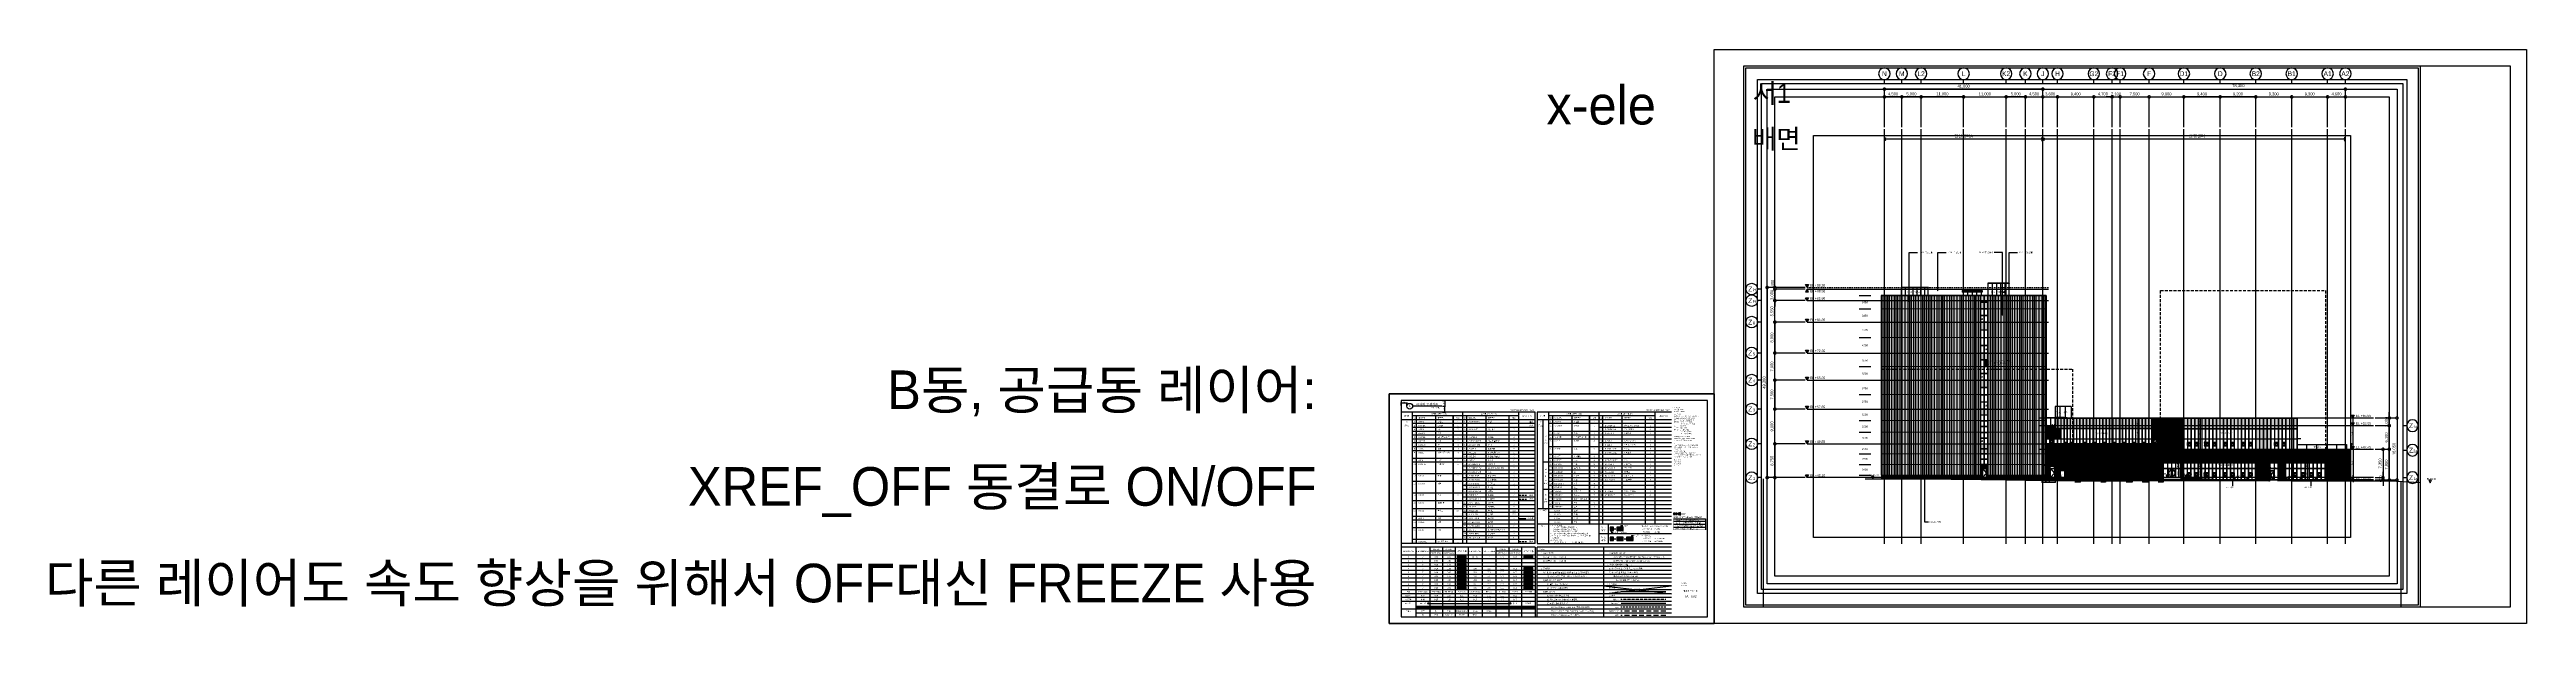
# Model space of a CAD drawing. Extents: x -430745 to 210250, y 0 to 148500.
import ezdxf
from ezdxf.enums import TextEntityAlignment as Align
from ezdxf.xclip import XClip

# ---------------------------------------------------------------- set-up
doc = ezdxf.new("R2010")
doc.units = 0
doc.header["$LTSCALE"] = 250
doc.header["$MEASUREMENT"] = 0
doc.header["$XCLIPFRAME"] = 2
for name, pattern in [('ACAD_ISO05W100', [33, 24, -3, 0, -3, 0, -3]), ('CEN', [62, 60, -1, 0, -1]), ('CENTER', [2, 1.25, -0.25, 0.25, -0.25]), ('DASHED', [0.75, 0.5, -0.25]), ('gcen', [57.2, 55, -1, 0.2, -1]), ('gdet', [7.5, 5, -2.5]), ('ghid', [3, 2, -1]), ('H1', [1.5, 1, -0.5]), ('HID', [2.3, 1.5, -0.8]), ('HIDDEN', [0.375, 0.25, -0.125]), ('HIDDENX2', [0.75, 0.5, -0.25]), ('X-배면도$0$DASHED', [0.75, 0.5, -0.25])]:
    doc.linetypes.add(name, pattern=pattern)
doc.layers.get('0').update_dxf_attribs({"linetype": 'CONTINUOUS'})
doc.layers.get('Defpoints').update_dxf_attribs({"linetype": 'CONTINUOUS'})
for name, color, linetype in [('# 레벨 계획', 193, 'CONTINUOUS'), ('A-CEIL', 8, 'CONTINUOUS'), ('A-CEIL-GRID', 8, 'CONTINUOUS'), ('A-CEIL-SYM', 7, 'CONTINUOUS'), ('A-CEN', 1, 'CONTINUOUS'), ('A-CON', 2, 'CONTINUOUS'), ('A-CORE', 8, 'CONTINUOUS'), ('A-CORE-ELEV', 5, 'CONTINUOUS'), ('A-CORE-RAMP', 5, 'CONTINUOUS'), ('A-CORE-STR', 9, 'CONTINUOUS'), ('A-DETAIL', 3, 'ghid'), ('A-DIM', 7, 'CONTINUOUS'), ('A-DIM-INT', 7, 'CONTINUOUS'), ('A-DOOR', 4, 'CONTINUOUS'), ('A-DOOR-SHT', 3, 'CONTINUOUS'), ('A-ELE', 4, 'CONTINUOUS'), ('A-ELE-2', 2, 'CONTINUOUS'), ('A-ELE-252', 252, 'CONTINUOUS'), ('A-ELE-253', 253, 'CONTINUOUS'), ('A-ELE-254', 254, 'CONTINUOUS'), ('A-ELE-3', 3, 'CONTINUOUS'), ('A-ELE-5', 5, 'CONTINUOUS'), ('A-ELE-6', 6, 'CONTINUOUS'), ('A-ELE-7', 7, 'CONTINUOUS'), ('A-ELE-8', 8, 'CONTINUOUS'), ('A-ELE-8 해치', 8, 'CONTINUOUS'), ('A-ELE-8 해치(세로)', 8, 'CONTINUOUS'), ('A-ETC', 7, 'CONTINUOUS'), ('A-ETC-9', 9, 'CONTINUOUS'), ('A-ETC-AREA', 21, 'CONTINUOUS'), ('A-ETC-GLASS HANDRIAL', 5, 'CONTINUOUS'), ('A-ETC-REV', 3, 'CONTINUOUS'), ('A-FIN', 6, 'CONTINUOUS'), ('A-FIN-8', 8, 'CONTINUOUS'), ('A-FUR', 8, 'CONTINUOUS'), ('A-FUR-INT', 6, 'ghid'), ('A-FUR-MECH', 5, 'ghid'), ('A-HAT', 8, 'CONTINUOUS'), ('A-HAT-9', 9, 'CONTINUOUS'), ('A-HAT-MATL', 8, 'CONTINUOUS'), ('A-HIDDEN', 7, 'H1'), ('A-OPEN', 1, 'CONTINUOUS'), ('A-SITE', 2, 'ACAD_ISO05W100'), ('A-SITE-SUB', 5, 'CONTINUOUS'), ('A-SOL', 254, 'CONTINUOUS'), ('A-SOL-252', 252, 'CONTINUOUS'), ('A-SOL-253', 253, 'CONTINUOUS'), ('A-SYM', 7, 'CONTINUOUS'), ('A-SYM-BUB', 3, 'CONTINUOUS'), ('A-SYM-LEAD', 7, 'CONTINUOUS'), ('A-SYM-LEVEL', 7, 'CONTINUOUS'), ('A-TEXT', 3, 'CONTINUOUS'), ('A-TEXT-NOTE', 7, 'CONTINUOUS'), ('A-TEXT-TIP', 4, 'CONTINUOUS'), ('A-TOIL', 6, 'CONTINUOUS'), ('A-TOIL-FUR', 6, 'CONTINUOUS'), ('A-TOIL-GRID', 8, 'CONTINUOUS'), ('A-WALL', 3, 'CONTINUOUS'), ('A-WALL-D', 4, 'CONTINUOUS'), ('A-WIN', 4, 'CONTINUOUS'), ('A-WIN-9', 9, 'CONTINUOUS'), ('A-WIN-CEN', 1, 'CONTINUOUS'), ('A-WIN-HID', 9, 'DASHED'), ('BOUNDARY_추후 증축', 7, 'H1'), ('RC-BAR', 3, 'CONTINUOUS'), ('RC-BEAM', 3, 'CONTINUOUS'), ('RC-Beam-T', 7, 'CONTINUOUS'), ('RC-COL', 2, 'CONTINUOUS'), ('RC-Col-T', 7, 'CONTINUOUS'), ('RC-FOOT', 3, 'CONTINUOUS'), ('RC-Foot-T', 4, 'CONTINUOUS'), ('RC-SLAB', 7, 'CONTINUOUS'), ('RC-SLAB-T', 6, 'CONTINUOUS'), ('RC-STAIR', 4, 'CONTINUOUS'), ('RC-WALL', 2, 'CONTINUOUS'), ('RC-WALL-T', 3, 'CONTINUOUS'), ('S-DIM', 7, 'CONTINUOUS'), ('S-DIM-INT', 7, 'CONTINUOUS'), ('S-ELE', 4, 'CONTINUOUS'), ('S-ELE-5', 5, 'CONTINUOUS'), ('S-ELE-6', 6, 'CONTINUOUS'), ('S-HAT', 9, 'CONTINUOUS'), ('S-OPEN', 1, 'CONTINUOUS'), ('S-OPEN-SL', 1, 'CONTINUOUS'), ('S-OPEN-WAL', 9, 'CONTINUOUS'), ('S-SYM', 7, 'CONTINUOUS'), ('S-SYM-LEAD', 4, 'CONTINUOUS'), ('S-SYM-LEVEL', 7, 'CONTINUOUS'), ('S-TEXT', 4, 'CONTINUOUS'), ('S-TEXT-NOTE', 7, 'CONTINUOUS'), ('S-방수턱', 8, 'CONTINUOUS'), ('ST-BEAM', 7, 'CONTINUOUS'), ('ST-BEAM-T', 3, 'CONTINUOUS'), ('ST-BOLT', 1, 'CONTINUOUS'), ('ST-BRKT', 4, 'CONTINUOUS'), ('ST-COL', 3, 'CONTINUOUS'), ('ST-COL-T', 7, 'CONTINUOUS'), ('ST-PL', 3, 'CONTINUOUS'), ('TEXT', 7, 'CONTINUOUS'), ('TIP', 3, 'CONTINUOUS'), ('X-배면도$0$A-DOOR-SHT', 3, 'CONTINUOUS'), ('X-배면도$0$A-ELE-7', 7, 'CONTINUOUS'), ('X-배면도$0$A-ELE-8', 8, 'CONTINUOUS'), ('X-배면도$0$A-ELE-8 해치', 8, 'CONTINUOUS'), ('XREF', 7, 'CONTINUOUS'), ('소방관진입창', 1, 'CONTINUOUS')]:
    doc.layers.add(name, color=color, linetype=linetype)
for name, color, linetype, plot in [('# 장비검토', 3, 'CONTINUOUS', False), ('A-CEN-AXIS', 1, 'CONTINUOUS', False), ('NOPLOT', 193, 'CONTINUOUS', False), ('NOPLOT-TEXT', 41, 'CONTINUOUS', False), ('X-배면도$0$A-ELE-셔터박스', 5, 'X-배면도$0$DASHED', False), ('X-배면도$0$NOPLOT', 193, 'CONTINUOUS', False), ('X-배면도$0$NOPLOT-TEXT', 41, 'CONTINUOUS', False)]:
    doc.layers.add(name, color=color, linetype=linetype, plot=plot)
doc.layers.add('A-ELE-9', color=9, linetype='CONTINUOUS', lineweight=5)
doc.layers.add('X-배면도$0$A-ELE-9', color=9, linetype='CONTINUOUS', lineweight=5)
doc.styles.add('Gdim', font='')
doc.styles.add('Gtx', font='')
doc.styles.add('TIP폰트', font='Expo M.ttf')
doc.styles.add('X-배면도$0$Gdim', font='')
doc.styles.add('X-배면도$0$Gtx', font='')
doc.styles.get('Gdim').set_extended_font_data('Dotum')
doc.styles.get('Gtx').set_extended_font_data('Dotum')
doc.styles.get('X-배면도$0$Gdim').set_extended_font_data('Dotum')
doc.styles.get('X-배면도$0$Gtx').set_extended_font_data('Dotum')
doc.dimstyles.new('Gdim100', dxfattribs={"dimscale": 100, "dimtxt": 3, "dimasz": 6, "dimexe": 1.5, "dimexo": 2, "dimgap": 1, "dimtad": 1, "dimdec": 0, "dimzin": 0, "dimdsep": 46, "dimtxsty": 'Gdim', "dimblk": 'DOTSMALL', "dimcen": 1.5, "dimdle": 1.5, "dimclrd": 1, "dimclre": 1, "dimclrt": 256, "dimazin": 0, "dimtfac": 1, "dimtdec": 0, "dimtix": 1, "dimtmove": 2, "dimatfit": 3, "dimldrblk": 'DOTSMALL', "dimfxl": 1.5, "dimtolj": 1, "dimtzin": 0, "dimlwd": -1, "dimlwe": -1, "dimarcsym": 0})
doc.dimstyles.new('Gdim200', dxfattribs={"dimscale": 200, "dimtxt": 3, "dimasz": 6, "dimexe": 1.5, "dimexo": 2, "dimgap": 1, "dimtad": 1, "dimdec": 0, "dimzin": 0, "dimdsep": 46, "dimlunit": 6, "dimtxsty": 'Gdim', "dimblk": 'DOTSMALL', "dimcen": 1.5, "dimdle": 1.5, "dimclrd": 1, "dimclre": 1, "dimclrt": 256, "dimazin": 0, "dimtfac": 1, "dimtdec": 0, "dimtix": 1, "dimtmove": 2, "dimatfit": 3, "dimldrblk": 'DOTSMALL', "dimfxl": 1.5, "dimtolj": 1, "dimtzin": 0, "dimlwd": -1, "dimlwe": -1, "dimarcsym": 0})
doc.dimstyles.new('Gdim30', dxfattribs={"dimscale": 30, "dimtxt": 3, "dimasz": 6, "dimexe": 1.5, "dimexo": 2, "dimgap": 1, "dimtad": 1, "dimdec": 0, "dimzin": 0, "dimdsep": 46, "dimlunit": 6, "dimtxsty": 'Gdim', "dimblk": 'DOTSMALL', "dimcen": 1.5, "dimdle": 1.5, "dimclrd": 1, "dimclre": 1, "dimclrt": 256, "dimazin": 0, "dimtfac": 1, "dimtdec": 0, "dimtix": 1, "dimtmove": 2, "dimatfit": 3, "dimldrblk": 'DOTSMALL', "dimfxl": 1.5, "dimtolj": 1, "dimtzin": 0, "dimlwd": -1, "dimlwe": -1, "dimarcsym": 1})
doc.dimstyles.new('X-배면도$0$Gdim250', dxfattribs={"dimscale": 250, "dimtxt": 3, "dimasz": 6, "dimexe": 1.5, "dimexo": 2, "dimgap": 1, "dimtad": 1, "dimdec": 0, "dimzin": 0, "dimdsep": 46, "dimlunit": 6, "dimtxsty": 'X-배면도$0$Gdim', "dimblk": 'X-배면도$0$_DotSmall', "dimblk1": 'X-배면도$0$_DotSmall', "dimblk2": 'X-배면도$0$_DotSmall', "dimsah": 1, "dimcen": 1.5, "dimdle": 1.5, "dimclrd": 1, "dimclre": 1, "dimclrt": 256, "dimazin": 0, "dimtfac": 1, "dimtdec": 0, "dimtix": 1, "dimtmove": 2, "dimatfit": 3, "dimldrblk": 'X-배면도$0$_DotSmall', "dimfxl": 1.5, "dimtolj": 1, "dimtzin": 0, "dimlwd": -1, "dimlwe": -1, "dimarcsym": 1})
doc.dimstyles.new('X-배면도$0$Gdim30', dxfattribs={"dimscale": 30, "dimtxt": 3, "dimasz": 6, "dimexe": 1.5, "dimexo": 2, "dimgap": 1, "dimtad": 1, "dimdec": 0, "dimzin": 0, "dimdsep": 46, "dimlunit": 6, "dimtxsty": 'X-배면도$0$Gdim', "dimblk": 'X-배면도$0$_DotSmall', "dimcen": 1.5, "dimdle": 1.5, "dimclrd": 1, "dimclre": 1, "dimclrt": 256, "dimazin": 0, "dimtfac": 1, "dimtdec": 0, "dimtix": 1, "dimtmove": 2, "dimatfit": 3, "dimldrblk": 'X-배면도$0$_DotSmall', "dimfxl": 1.5, "dimtolj": 1, "dimtzin": 0, "dimlwd": -1, "dimlwe": -1, "dimarcsym": 1})
pattern_1 = [(50, (0, 0), (546.554, -47.8173), [57.15, -628.65]), (355, (0, 0), (-105.7285, 573.17), [45.72, -502.92]), (100.451, (45.55, -4), (440.8275, 525.35), [48.57, -534.27]), (46.1842, (0, 152.4), (813.237, -126.127), [85.725, -942.975]), (96.6356, (67.8, 141.9), (712.2127, 742.2767), [72.855, -801.405]), (351.184, (0, 152.4), (712.214, 742.2754), [68.58, -754.38]), (21, (76.2, 114.3), (454.8446, -306.7966), [57.15, -628.65]), (326, (76.2, 114.3), (185.406, 552.5639), [45.72, -502.92]), (71.4514, (114.1, 88.73), (640.2495, 245.7686), [48.57, -534.27]), (37.5, (0, 0), (9.2658, 253.66512), [0, -496.824, 0, -510.54, 0, -504.825]), (7.5, (0, 0), (200.459, 300.54172), [0, -291.084, 0, -485.394, 0, -192.405]), (327.5, (-169.93, 0), (406.77179, -17.18623), [0, -190.5, 0, -594.36, 0, -788.67]), (317.5, (-246.13, 0), (444.38754, 76.2795), [0, -247.65, 0, -394.716, 0, -560.07])]
pattern_2 = [(0, (0, 0), (0, 150), [])]
pattern_3 = [(0, (116445.25, 41628.93), (0, 300), [])]

# ---------------------------------------------------------------- blocks, each defined once
blk = doc.blocks.new('실명')
at = {"layer": 'A-TEXT-NOTE', "color": 7, "style": 'Gtx'}
for tag, p in [('001', (-18.3, 8.8)), ('002', (-18.4, 3.2))]:
    blk.add_attdef(tag, p, '', height=3, dxfattribs=at)
blk.add_attdef('004', text='', height=6, dxfattribs=at).set_placement((4.9, -23.5), align=Align.MIDDLE_CENTER)
at = {"layer": 'A-TEXT-NOTE', "style": 'Gtx'}
blk.add_attdef('003', text='', height=4, dxfattribs=at).set_placement((4.9, -9.5), align=Align.MIDDLE)
blk = doc.blocks.new('tip')
at = {"layer": 'TIP'}
h = blk.add_hatch(color=253, dxfattribs=at)
h.dxf.hatch_style = 1
h.paths.add_polyline_path([(-850, 200), (-850, -200), (-300, -200), (-300, -449), (0, 0), (-300, 449), (-300, 200)])
h.paths.add_polyline_path([(-1380, -200), (-1050, -200), (-1050, 200), (-1380, 200)])
h.paths.add_polyline_path([(-1730, -200), (-1530, -200), (-1530, 200), (-1730, 200)])
h.paths.add_polyline_path([(-1960, -200), (-1830, -200), (-1830, 200), (-1960, 200)])
at = {"layer": 'TIP', "color": 3}
for points in [[(-1960, -200), (-1830, -200), (-1830, 200), (-1960, 200)], [(-1730, -200), (-1530, -200), (-1530, 200), (-1730, 200)], [(-1380, -200), (-1050, -200), (-1050, 200), (-1380, 200)], [(-850, 200), (-850, -200), (-300, -200), (-300, -449), (0, 0), (-300, 449), (-300, 200)]]:
    blk.add_lwpolyline(points, close=True, dxfattribs=at)
blk = doc.blocks.new('_DotSmall')
at = {"color": 0, "linetype": 'ByBlock', "const_width": 0.5}
blk.add_lwpolyline([(-0.0625, 0, 1), (0.0625, 0, 1)], format="xyb", close=True, dxfattribs=at)
blk = doc.blocks.new('*D3')
at = {"layer": 'A-DIM', "color": 1, "transparency": 16777216}
for p, q in [((-79350, 57000), (-81150, 57000)), ((-81000, 56400), (-81000, 57150)), ((-79500, 56400), (-79500, 57150))]:
    blk.add_line(p, q, dxfattribs=at)
at = {"layer": 'Defpoints', "color": 0, "transparency": 16777216}
for p in [(-81000, 57000), (-81000, 56200), (-79500, 56200)]:
    blk.add_point(p, dxfattribs=at)
at = {"layer": 'A-DIM', "color": 1, "transparency": 16777216, "xscale": 600, "yscale": 600, "zscale": 600, "rotation": 180}
blk.add_blockref('_DotSmall', (-81000, 57000), dxfattribs=at)
at = {"layer": 'A-DIM', "color": 1, "transparency": 16777216, "xscale": 600, "yscale": 600, "zscale": 600}
blk.add_blockref('_DotSmall', (-79500, 57000), dxfattribs=at)
at = {"layer": 'A-DIM', "transparency": 16777216, "insert": (-80250, 57250), "char_height": 300, "attachment_point": 5, "style": 'Gdim'}
blk.add_mtext('\\A1;15', dxfattribs=at)
blk = doc.blocks.new('*D4')
at = {"layer": 'A-DIM', "color": 1, "transparency": 16777216}
for p, q in [((-70253, 56200), (-69503, 56200)), ((-70253, 54700), (-69503, 54700)), ((-69653, 54550), (-69653, 56350))]:
    blk.add_line(p, q, dxfattribs=at)
at = {"layer": 'Defpoints', "color": 0, "transparency": 16777216}
for p in [(-70453, 56200), (-70453, 54700), (-69653, 56200)]:
    blk.add_point(p, dxfattribs=at)
at = {"layer": 'A-DIM', "color": 1, "transparency": 16777216, "xscale": 600, "yscale": 600, "zscale": 600}
for p, rotation in [((-69653, 56200), 90), ((-69653, 54700), 270)]:
    blk.add_blockref('_DotSmall', p, dxfattribs=dict(at, rotation=rotation))
at = {"layer": 'A-DIM', "transparency": 16777216, "insert": (-69903, 55450), "char_height": 300, "attachment_point": 5, "rotation": 90, "style": 'Gdim'}
blk.add_mtext('\\A1;15', dxfattribs=at)
blk = doc.blocks.new('*D5')
at = {"layer": 'A-DIM', "color": 1, "transparency": 16777216}
for p, q in [((-70253, 57700), (-69503, 57700)), ((-69653, 57850), (-69653, 56050)), ((-70253, 56200), (-69503, 56200))]:
    blk.add_line(p, q, dxfattribs=at)
at = {"layer": 'Defpoints', "color": 0, "transparency": 16777216}
for p in [(-70453, 57700), (-70453, 56200), (-69653, 56200)]:
    blk.add_point(p, dxfattribs=at)
at = {"layer": 'A-DIM', "color": 1, "transparency": 16777216, "xscale": 600, "yscale": 600, "zscale": 600}
for p, rotation in [((-69653, 57700), 90), ((-69653, 56200), 270)]:
    blk.add_blockref('_DotSmall', p, dxfattribs=dict(at, rotation=rotation))
at = {"layer": 'A-DIM', "transparency": 16777216, "insert": (-69903, 56950), "char_height": 300, "attachment_point": 5, "rotation": 90, "style": 'Gdim'}
blk.add_mtext('\\A1;15', dxfattribs=at)
blk = doc.blocks.new('*D105')
at = {"layer": 'A-DIM', "color": 1, "transparency": 16777216}
for p, q in [((14301485, -320405), (14259735, -320405)), ((14260110, -330238), (14260110, -320030)), ((14301110, -330238), (14301110, -320030))]:
    blk.add_line(p, q, dxfattribs=at)
at = {"layer": 'Defpoints', "color": 0, "transparency": 16777216}
for p in [(14260110, -320405), (14260110, -330738), (14301110, -330738, 0)]:
    blk.add_point(p, dxfattribs=at)
at = {"layer": 'A-DIM', "color": 1, "transparency": 16777216, "xscale": 1500, "yscale": 1500, "zscale": 1500, "rotation": 180}
blk.add_blockref('_DotSmall', (14260110, -320405), dxfattribs=at)
at = {"layer": 'A-DIM', "color": 1, "transparency": 16777216, "xscale": 1500, "yscale": 1500, "zscale": 1500}
blk.add_blockref('_DotSmall', (14301110, -320405), dxfattribs=at)
at = {"layer": 'A-DIM', "transparency": 16777216, "insert": (14280610, -319707), "char_height": 750, "attachment_point": 5, "style": 'Gdim'}
blk.add_mtext('\\A1;41,000', dxfattribs=at)
blk = doc.blocks.new('*D106')
at = {"layer": 'A-DIM', "color": 1, "transparency": 16777216}
for p, q in [((14296235, -322405), (14301485, -322405)), ((14296610, -330238), (14296610, -322030)), ((14301110, -330238), (14301110, -322030))]:
    blk.add_line(p, q, dxfattribs=at)
at = {"layer": 'Defpoints', "color": 0, "transparency": 16777216}
for p in [(14301110, -322405), (14296610, -330738), (14301110, -330738, 0)]:
    blk.add_point(p, dxfattribs=at)
at = {"layer": 'A-DIM', "color": 1, "transparency": 16777216, "xscale": 1500, "yscale": 1500, "zscale": 1500, "rotation": 180}
blk.add_blockref('_DotSmall', (14296610, -322405), dxfattribs=at)
at = {"layer": 'A-DIM', "color": 1, "transparency": 16777216, "xscale": 1500, "yscale": 1500, "zscale": 1500}
blk.add_blockref('_DotSmall', (14301110, -322405), dxfattribs=at)
at = {"layer": 'A-DIM', "transparency": 16777216, "insert": (14298860, -321707), "char_height": 750, "attachment_point": 5, "style": 'Gdim'}
blk.add_mtext('\\A1;4,500', dxfattribs=at)
blk = doc.blocks.new('*D107')
at = {"layer": 'A-DIM', "color": 1, "transparency": 16777216}
for p, q in [((14300735, -322405), (14305285, -322405)), ((14301110, -330238), (14301110, -322030)), ((14304910, -330238), (14304910, -322030))]:
    blk.add_line(p, q, dxfattribs=at)
at = {"layer": 'Defpoints', "color": 0, "transparency": 16777216}
for p in [(14304910, -322405), (14301110, -330738, 0), (14304910, -330738)]:
    blk.add_point(p, dxfattribs=at)
at = {"layer": 'A-DIM', "color": 1, "transparency": 16777216, "xscale": 1500, "yscale": 1500, "zscale": 1500, "rotation": 180}
blk.add_blockref('_DotSmall', (14301110, -322405), dxfattribs=at)
at = {"layer": 'A-DIM', "color": 1, "transparency": 16777216, "xscale": 1500, "yscale": 1500, "zscale": 1500}
blk.add_blockref('_DotSmall', (14304910, -322405), dxfattribs=at)
at = {"layer": 'A-DIM', "transparency": 16777216, "insert": (14303010, -321707), "char_height": 750, "attachment_point": 5, "style": 'Gdim'}
blk.add_mtext('\\A1;3,800', dxfattribs=at)
blk = doc.blocks.new('*D108')
at = {"layer": 'A-DIM', "color": 1, "transparency": 16777216}
for p, q in [((14280985, -322405), (14269235, -322405)), ((14269610, -330238), (14269610, -322030)), ((14280610, -330238), (14280610, -322030))]:
    blk.add_line(p, q, dxfattribs=at)
at = {"layer": 'Defpoints', "color": 0, "transparency": 16777216}
for p in [(14269610, -322405), (14269610, -330738), (14280610, -330738)]:
    blk.add_point(p, dxfattribs=at)
at = {"layer": 'A-DIM', "color": 1, "transparency": 16777216, "xscale": 1500, "yscale": 1500, "zscale": 1500, "rotation": 180}
blk.add_blockref('_DotSmall', (14269610, -322405), dxfattribs=at)
at = {"layer": 'A-DIM', "color": 1, "transparency": 16777216, "xscale": 1500, "yscale": 1500, "zscale": 1500}
blk.add_blockref('_DotSmall', (14280610, -322405), dxfattribs=at)
at = {"layer": 'A-DIM', "transparency": 16777216, "insert": (14275110, -321707), "char_height": 750, "attachment_point": 5, "style": 'Gdim'}
blk.add_mtext('\\A1;11,000', dxfattribs=at)
blk = doc.blocks.new('*D109')
at = {"layer": 'A-DIM', "color": 1, "transparency": 16777216}
for p, q in [((14264985, -322405), (14259735, -322405)), ((14260110, -330238), (14260110, -322030)), ((14264610, -330238), (14264610, -322030))]:
    blk.add_line(p, q, dxfattribs=at)
at = {"layer": 'Defpoints', "color": 0, "transparency": 16777216}
for p in [(14260110, -322405), (14260110, -330738), (14264610, -330738, 0)]:
    blk.add_point(p, dxfattribs=at)
at = {"layer": 'A-DIM', "color": 1, "transparency": 16777216, "xscale": 1500, "yscale": 1500, "zscale": 1500, "rotation": 180}
blk.add_blockref('_DotSmall', (14260110, -322405), dxfattribs=at)
at = {"layer": 'A-DIM', "color": 1, "transparency": 16777216, "xscale": 1500, "yscale": 1500, "zscale": 1500}
blk.add_blockref('_DotSmall', (14264610, -322405), dxfattribs=at)
at = {"layer": 'A-DIM', "transparency": 16777216, "insert": (14262360, -321707), "char_height": 750, "attachment_point": 5, "style": 'Gdim'}
blk.add_mtext('\\A1;4,500', dxfattribs=at)
blk = doc.blocks.new('*D110')
at = {"layer": 'A-DIM', "color": 1, "transparency": 16777216}
for p, q in [((14280235, -322405), (14291985, -322405)), ((14280610, -330238), (14280610, -322030)), ((14291610, -330238), (14291610, -322030))]:
    blk.add_line(p, q, dxfattribs=at)
at = {"layer": 'Defpoints', "color": 0, "transparency": 16777216}
for p in [(14291610, -322405), (14280610, -330738), (14291610, -330738)]:
    blk.add_point(p, dxfattribs=at)
at = {"layer": 'A-DIM', "color": 1, "transparency": 16777216, "xscale": 1500, "yscale": 1500, "zscale": 1500, "rotation": 180}
blk.add_blockref('_DotSmall', (14280610, -322405), dxfattribs=at)
at = {"layer": 'A-DIM', "color": 1, "transparency": 16777216, "xscale": 1500, "yscale": 1500, "zscale": 1500}
blk.add_blockref('_DotSmall', (14291610, -322405), dxfattribs=at)
at = {"layer": 'A-DIM', "transparency": 16777216, "insert": (14286110, -321707), "char_height": 750, "attachment_point": 5, "style": 'Gdim'}
blk.add_mtext('\\A1;11,000', dxfattribs=at)
blk = doc.blocks.new('*D111')
at = {"layer": 'A-DIM', "color": 1, "transparency": 16777216}
for p, q in [((14300735, -320405), (14379785, -320405)), ((14301110, -330238), (14301110, -320030)), ((14379410, -330238), (14379410, -320030))]:
    blk.add_line(p, q, dxfattribs=at)
at = {"layer": 'Defpoints', "color": 0, "transparency": 16777216}
for p in [(14379410, -320405), (14301110, -330738, 0), (14379410, -330738, 0)]:
    blk.add_point(p, dxfattribs=at)
at = {"layer": 'A-DIM', "color": 1, "transparency": 16777216, "xscale": 1500, "yscale": 1500, "zscale": 1500, "rotation": 180}
blk.add_blockref('_DotSmall', (14301110, -320405), dxfattribs=at)
at = {"layer": 'A-DIM', "color": 1, "transparency": 16777216, "xscale": 1500, "yscale": 1500, "zscale": 1500}
blk.add_blockref('_DotSmall', (14379410, -320405), dxfattribs=at)
at = {"layer": 'A-DIM', "transparency": 16777216, "insert": (14351710, -319569), "char_height": 750, "attachment_point": 5, "style": 'Gdim'}
blk.add_mtext('\\A1;78,300', dxfattribs=at)
blk = doc.blocks.new('*D112')
at = {"layer": 'A-DIM', "color": 1, "transparency": 16777216}
for p, q in [((14356585, -322405), (14346635, -322405)), ((14347010, -330238), (14347010, -322030)), ((14356210, -330238), (14356210, -322030))]:
    blk.add_line(p, q, dxfattribs=at)
at = {"layer": 'Defpoints', "color": 0, "transparency": 16777216}
for p in [(14347010, -322405), (14347010, -330738), (14356210, -330738)]:
    blk.add_point(p, dxfattribs=at)
at = {"layer": 'A-DIM', "color": 1, "transparency": 16777216, "xscale": 1500, "yscale": 1500, "zscale": 1500, "rotation": 180}
blk.add_blockref('_DotSmall', (14347010, -322405), dxfattribs=at)
at = {"layer": 'A-DIM', "color": 1, "transparency": 16777216, "xscale": 1500, "yscale": 1500, "zscale": 1500}
blk.add_blockref('_DotSmall', (14356210, -322405), dxfattribs=at)
at = {"layer": 'A-DIM', "transparency": 16777216, "insert": (14351610, -321707), "char_height": 750, "attachment_point": 5, "style": 'Gdim'}
blk.add_mtext('\\A1;9,200', dxfattribs=at)
blk = doc.blocks.new('*D113')
at = {"layer": 'A-DIM', "color": 1, "transparency": 16777216}
for p, q in [((14347385, -322405), (14337235, -322405)), ((14337610, -330238), (14337610, -322030)), ((14347010, -330238), (14347010, -322030))]:
    blk.add_line(p, q, dxfattribs=at)
at = {"layer": 'Defpoints', "color": 0, "transparency": 16777216}
for p in [(14337610, -322405), (14337610, -330738), (14347010, -330738)]:
    blk.add_point(p, dxfattribs=at)
at = {"layer": 'A-DIM', "color": 1, "transparency": 16777216, "xscale": 1500, "yscale": 1500, "zscale": 1500, "rotation": 180}
blk.add_blockref('_DotSmall', (14337610, -322405), dxfattribs=at)
at = {"layer": 'A-DIM', "color": 1, "transparency": 16777216, "xscale": 1500, "yscale": 1500, "zscale": 1500}
blk.add_blockref('_DotSmall', (14347010, -322405), dxfattribs=at)
at = {"layer": 'A-DIM', "transparency": 16777216, "insert": (14342310, -321707), "char_height": 750, "attachment_point": 5, "style": 'Gdim'}
blk.add_mtext('\\A1;9,400', dxfattribs=at)
blk = doc.blocks.new('*D114')
at = {"layer": 'A-DIM', "color": 1, "transparency": 16777216}
for p, q in [((14355835, -322405), (14365885, -322405)), ((14356210, -330238), (14356210, -322030)), ((14365510, -330238), (14365510, -322030))]:
    blk.add_line(p, q, dxfattribs=at)
at = {"layer": 'Defpoints', "color": 0, "transparency": 16777216}
for p in [(14365510, -322405), (14356210, -330738), (14365510, -330738)]:
    blk.add_point(p, dxfattribs=at)
at = {"layer": 'A-DIM', "color": 1, "transparency": 16777216, "xscale": 1500, "yscale": 1500, "zscale": 1500, "rotation": 180}
blk.add_blockref('_DotSmall', (14356210, -322405), dxfattribs=at)
at = {"layer": 'A-DIM', "color": 1, "transparency": 16777216, "xscale": 1500, "yscale": 1500, "zscale": 1500}
blk.add_blockref('_DotSmall', (14365510, -322405), dxfattribs=at)
at = {"layer": 'A-DIM', "transparency": 16777216, "insert": (14360860, -321707), "char_height": 750, "attachment_point": 5, "style": 'Gdim'}
blk.add_mtext('\\A1;9,300', dxfattribs=at)
blk = doc.blocks.new('*D115')
at = {"layer": 'A-DIM', "color": 1, "transparency": 16777216}
for p, q in [((14365135, -322405), (14375185, -322405)), ((14365510, -330238), (14365510, -322030)), ((14374810, -330238), (14374810, -322030))]:
    blk.add_line(p, q, dxfattribs=at)
at = {"layer": 'Defpoints', "color": 0, "transparency": 16777216}
for p in [(14374810, -322405), (14365510, -330738), (14374810, -330738, 0)]:
    blk.add_point(p, dxfattribs=at)
at = {"layer": 'A-DIM', "color": 1, "transparency": 16777216, "xscale": 1500, "yscale": 1500, "zscale": 1500, "rotation": 180}
blk.add_blockref('_DotSmall', (14365510, -322405), dxfattribs=at)
at = {"layer": 'A-DIM', "color": 1, "transparency": 16777216, "xscale": 1500, "yscale": 1500, "zscale": 1500}
blk.add_blockref('_DotSmall', (14374810, -322405), dxfattribs=at)
at = {"layer": 'A-DIM', "transparency": 16777216, "insert": (14370160, -321707), "char_height": 750, "attachment_point": 5, "style": 'Gdim'}
blk.add_mtext('\\A1;9,300', dxfattribs=at)
blk = doc.blocks.new('*D116')
at = {"layer": 'A-DIM', "color": 1, "transparency": 16777216}
for p, q in [((14328235, -322405), (14337985, -322405)), ((14328610, -330238), (14328610, -322030)), ((14337610, -330238), (14337610, -322030))]:
    blk.add_line(p, q, dxfattribs=at)
at = {"layer": 'Defpoints', "color": 0, "transparency": 16777216}
for p in [(14337610, -322405), (14328610, -330738), (14337610, -330738)]:
    blk.add_point(p, dxfattribs=at)
at = {"layer": 'A-DIM', "color": 1, "transparency": 16777216, "xscale": 1500, "yscale": 1500, "zscale": 1500, "rotation": 180}
blk.add_blockref('_DotSmall', (14328610, -322405), dxfattribs=at)
at = {"layer": 'A-DIM', "color": 1, "transparency": 16777216, "xscale": 1500, "yscale": 1500, "zscale": 1500}
blk.add_blockref('_DotSmall', (14337610, -322405), dxfattribs=at)
at = {"layer": 'A-DIM', "transparency": 16777216, "insert": (14333110, -321707), "char_height": 750, "attachment_point": 5, "style": 'Gdim'}
blk.add_mtext('\\A1;9,000', dxfattribs=at)
blk = doc.blocks.new('*D117')
at = {"layer": 'A-DIM', "color": 1, "transparency": 16777216}
for p, q in [((14374435, -322405), (14379785, -322405)), ((14374810, -330238), (14374810, -322030)), ((14379410, -330238), (14379410, -322030))]:
    blk.add_line(p, q, dxfattribs=at)
at = {"layer": 'Defpoints', "color": 0, "transparency": 16777216}
for p in [(14379410, -322405), (14374810, -330738, 0), (14379410, -330738, 0)]:
    blk.add_point(p, dxfattribs=at)
at = {"layer": 'A-DIM', "color": 1, "transparency": 16777216, "xscale": 1500, "yscale": 1500, "zscale": 1500, "rotation": 180}
blk.add_blockref('_DotSmall', (14374810, -322405), dxfattribs=at)
at = {"layer": 'A-DIM', "color": 1, "transparency": 16777216, "xscale": 1500, "yscale": 1500, "zscale": 1500}
blk.add_blockref('_DotSmall', (14379410, -322405), dxfattribs=at)
at = {"layer": 'A-DIM', "transparency": 16777216, "insert": (14377110, -321707), "char_height": 750, "attachment_point": 5, "style": 'Gdim'}
blk.add_mtext('\\A1;4,600', dxfattribs=at)
blk = doc.blocks.new('*D118')
at = {"layer": 'A-DIM', "color": 1, "transparency": 16777216}
for p, q in [((14320735, -322405), (14328985, -322405)), ((14321110, -330238), (14321110, -322030)), ((14328610, -330238), (14328610, -322030))]:
    blk.add_line(p, q, dxfattribs=at)
at = {"layer": 'Defpoints', "color": 0, "transparency": 16777216}
for p in [(14328610, -322405), (14321110, -330738, 0), (14328610, -330738)]:
    blk.add_point(p, dxfattribs=at)
at = {"layer": 'A-DIM', "color": 1, "transparency": 16777216, "xscale": 1500, "yscale": 1500, "zscale": 1500, "rotation": 180}
blk.add_blockref('_DotSmall', (14321110, -322405), dxfattribs=at)
at = {"layer": 'A-DIM', "color": 1, "transparency": 16777216, "xscale": 1500, "yscale": 1500, "zscale": 1500}
blk.add_blockref('_DotSmall', (14328610, -322405), dxfattribs=at)
at = {"layer": 'A-DIM', "transparency": 16777216, "insert": (14324860, -321707), "char_height": 750, "attachment_point": 5, "style": 'Gdim'}
blk.add_mtext('\\A1;7,500', dxfattribs=at)
blk = doc.blocks.new('*D119')
at = {"layer": 'A-DIM', "color": 1, "transparency": 16777216}
for p, q in [((14304535, -322405), (14314685, -322405)), ((14304910, -330238), (14304910, -322030)), ((14314310, -330238), (14314310, -322030))]:
    blk.add_line(p, q, dxfattribs=at)
at = {"layer": 'Defpoints', "color": 0, "transparency": 16777216}
for p in [(14314310, -322405), (14304910, -330738, 0), (14314310, -330738, 0)]:
    blk.add_point(p, dxfattribs=at)
at = {"layer": 'A-DIM', "color": 1, "transparency": 16777216, "xscale": 1500, "yscale": 1500, "zscale": 1500, "rotation": 180}
blk.add_blockref('_DotSmall', (14304910, -322405), dxfattribs=at)
at = {"layer": 'A-DIM', "color": 1, "transparency": 16777216, "xscale": 1500, "yscale": 1500, "zscale": 1500}
blk.add_blockref('_DotSmall', (14314310, -322405), dxfattribs=at)
at = {"layer": 'A-DIM', "transparency": 16777216, "insert": (14309610, -321707), "char_height": 750, "attachment_point": 5, "style": 'Gdim'}
blk.add_mtext('\\A1;9,400', dxfattribs=at)
blk = doc.blocks.new('*D120')
at = {"layer": 'A-DIM', "color": 1, "transparency": 16777216}
for p, q in [((14239599, -412176, 0), (14231390, -412176, 0)), ((14231765, -411801, 0), (14231765, -421301, 0)), ((14239599, -420926, 0), (14231390, -420926, 0))]:
    blk.add_line(p, q, dxfattribs=at)
at = {"layer": 'Defpoints', "color": 0, "transparency": 16777216}
for p in [(14240099, -412176, 0), (14231765, -420926, 0), (14240099, -420926, 0)]:
    blk.add_point(p, dxfattribs=at)
at = {"layer": 'A-DIM', "color": 1, "transparency": 16777216, "xscale": 1500, "yscale": 1500, "zscale": 1500}
for p, rotation in [((14231765, -412176, 0), 90), ((14231765, -420926, 0), 270)]:
    blk.add_blockref('_DotSmall', p, dxfattribs=dict(at, rotation=rotation))
at = {"layer": 'A-DIM', "transparency": 16777216, "insert": (14231067, -416551, 0), "char_height": 750, "attachment_point": 5, "rotation": 90, "style": 'Gdim'}
blk.add_mtext('\\A1;8,750', dxfattribs=at)
blk = doc.blocks.new('*D121')
at = {"layer": 'A-DIM', "color": 1, "transparency": 16777216}
for p, q in [((14239599, -371726, 0), (14229390, -371726, 0)), ((14229765, -371351, 0), (14229765, -421301, 0)), ((14239599, -420926, 0), (14229390, -420926, 0))]:
    blk.add_line(p, q, dxfattribs=at)
at = {"layer": 'Defpoints', "color": 0, "transparency": 16777216}
for p in [(14240099, -371726, 0), (14229765, -420926, 0), (14240099, -420926, 0)]:
    blk.add_point(p, dxfattribs=at)
at = {"layer": 'A-DIM', "color": 1, "transparency": 16777216, "xscale": 1500, "yscale": 1500, "zscale": 1500}
for p, rotation in [((14229765, -371726, 0), 90), ((14229765, -420926, 0), 270)]:
    blk.add_blockref('_DotSmall', p, dxfattribs=dict(at, rotation=rotation))
at = {"layer": 'A-DIM', "transparency": 16777216, "insert": (14229067, -396326, 0), "char_height": 750, "attachment_point": 5, "rotation": 90, "style": 'Gdim'}
blk.add_mtext('\\A1;49,200', dxfattribs=at)
blk = doc.blocks.new('*D122')
at = {"layer": 'A-DIM', "color": 1, "transparency": 16777216}
for p, q in [((14239599, -403176, 0), (14231390, -403176, 0)), ((14231765, -412551, 0), (14231765, -402801, 0)), ((14239599, -412176, 0), (14231390, -412176, 0))]:
    blk.add_line(p, q, dxfattribs=at)
at = {"layer": 'Defpoints', "color": 0, "transparency": 16777216}
for p in [(14231765, -403176, 0), (14240099, -403176, 0), (14240099, -412176, 0)]:
    blk.add_point(p, dxfattribs=at)
at = {"layer": 'A-DIM', "color": 1, "transparency": 16777216, "xscale": 1500, "yscale": 1500, "zscale": 1500}
for p, rotation in [((14231765, -403176, 0), 90), ((14231765, -412176, 0), 270)]:
    blk.add_blockref('_DotSmall', p, dxfattribs=dict(at, rotation=rotation))
at = {"layer": 'A-DIM', "transparency": 16777216, "insert": (14231067, -407676, 0), "char_height": 750, "attachment_point": 5, "rotation": 90, "style": 'Gdim'}
blk.add_mtext('\\A1;9,000', dxfattribs=at)
blk = doc.blocks.new('*D123')
at = {"layer": 'A-DIM', "color": 1, "transparency": 16777216}
for p, q in [((14239599, -395676, 0), (14231390, -395676, 0)), ((14231765, -395301, 0), (14231765, -403551, 0)), ((14239599, -403176, 0), (14231390, -403176, 0))]:
    blk.add_line(p, q, dxfattribs=at)
at = {"layer": 'Defpoints', "color": 0, "transparency": 16777216}
for p in [(14240099, -395676, 0), (14231765, -403176, 0), (14240099, -403176, 0)]:
    blk.add_point(p, dxfattribs=at)
at = {"layer": 'A-DIM', "color": 1, "transparency": 16777216, "xscale": 1500, "yscale": 1500, "zscale": 1500}
for p, rotation in [((14231765, -395676, 0), 90), ((14231765, -403176, 0), 270)]:
    blk.add_blockref('_DotSmall', p, dxfattribs=dict(at, rotation=rotation))
at = {"layer": 'A-DIM', "transparency": 16777216, "insert": (14231067, -399426, 0), "char_height": 750, "attachment_point": 5, "rotation": 90, "style": 'Gdim'}
blk.add_mtext('\\A1;7,500', dxfattribs=at)
blk = doc.blocks.new('*D124')
at = {"layer": 'A-DIM', "color": 1, "transparency": 16777216}
for p, q in [((14239599, -388676, 0), (14231390, -388676, 0)), ((14231765, -396051, 0), (14231765, -388301, 0)), ((14239599, -395676, 0), (14231390, -395676, 0))]:
    blk.add_line(p, q, dxfattribs=at)
at = {"layer": 'Defpoints', "color": 0, "transparency": 16777216}
for p in [(14231765, -388676, 0), (14240099, -388676, 0), (14240099, -395676, 0)]:
    blk.add_point(p, dxfattribs=at)
at = {"layer": 'A-DIM', "color": 1, "transparency": 16777216, "xscale": 1500, "yscale": 1500, "zscale": 1500}
for p, rotation in [((14231765, -388676, 0), 90), ((14231765, -395676, 0), 270)]:
    blk.add_blockref('_DotSmall', p, dxfattribs=dict(at, rotation=rotation))
at = {"layer": 'A-DIM', "transparency": 16777216, "insert": (14231067, -392176, 0), "char_height": 750, "attachment_point": 5, "rotation": 90, "style": 'Gdim'}
blk.add_mtext('\\A1;7,000', dxfattribs=at)
blk = doc.blocks.new('*D125')
at = {"layer": 'A-DIM', "color": 1, "transparency": 16777216}
for p, q in [((14239599, -380676, 0), (14231390, -380676, 0)), ((14231765, -380301, 0), (14231765, -389051, 0)), ((14239599, -388676, 0), (14231390, -388676, 0))]:
    blk.add_line(p, q, dxfattribs=at)
at = {"layer": 'Defpoints', "color": 0, "transparency": 16777216}
for p in [(14240099, -380676, 0), (14231765, -388676, 0), (14240099, -388676, 0)]:
    blk.add_point(p, dxfattribs=at)
at = {"layer": 'A-DIM', "color": 1, "transparency": 16777216, "xscale": 1500, "yscale": 1500, "zscale": 1500}
for p, rotation in [((14231765, -380676, 0), 90), ((14231765, -388676, 0), 270)]:
    blk.add_blockref('_DotSmall', p, dxfattribs=dict(at, rotation=rotation))
at = {"layer": 'A-DIM', "transparency": 16777216, "insert": (14231067, -384676, 0), "char_height": 750, "attachment_point": 5, "rotation": 90, "style": 'Gdim'}
blk.add_mtext('\\A1;8,000', dxfattribs=at)
blk = doc.blocks.new('*D126')
at = {"layer": 'A-DIM', "color": 1, "transparency": 16777216}
for p, q in [((14239599, -375126, 0), (14231390, -375126, 0)), ((14231765, -381051, 0), (14231765, -374751, 0)), ((14239599, -380676, 0), (14231390, -380676, 0))]:
    blk.add_line(p, q, dxfattribs=at)
at = {"layer": 'Defpoints', "color": 0, "transparency": 16777216}
for p in [(14231765, -375126, 0), (14240099, -375126, 0), (14240099, -380676, 0)]:
    blk.add_point(p, dxfattribs=at)
at = {"layer": 'A-DIM', "color": 1, "transparency": 16777216, "xscale": 1500, "yscale": 1500, "zscale": 1500}
for p, rotation in [((14231765, -375126, 0), 90), ((14231765, -380676, 0), 270)]:
    blk.add_blockref('_DotSmall', p, dxfattribs=dict(at, rotation=rotation))
at = {"layer": 'A-DIM', "transparency": 16777216, "insert": (14231067, -377901, 0), "char_height": 750, "attachment_point": 5, "rotation": 90, "style": 'Gdim'}
blk.add_mtext('\\A1;5,550', dxfattribs=at)
blk = doc.blocks.new('*D127')
at = {"layer": 'A-DIM', "color": 1, "transparency": 16777216}
for p, q in [((14231765, -372126, 0), (14231765, -370626, 0)), ((14239599, -372126, 0), (14231390, -372126, 0)), ((14239599, -375126, 0), (14231390, -375126, 0)), ((14231765, -372126, 0), (14231765, -375126, 0)), ((14231765, -375126, 0), (14231765, -376626, 0))]:
    blk.add_line(p, q, dxfattribs=at)
at = {"layer": 'Defpoints', "color": 0, "transparency": 16777216}
for p in [(14231765, -375126, 0), (14240099, -372126, 0), (14240099, -375126, 0)]:
    blk.add_point(p, dxfattribs=at)
at = {"layer": 'A-DIM', "color": 1, "transparency": 16777216, "xscale": 1500, "yscale": 1500, "zscale": 1500}
for p, rotation in [((14231765, -372126, 0), 270), ((14231765, -375126, 0), 90)]:
    blk.add_blockref('_DotSmall', p, dxfattribs=dict(at, rotation=rotation))
at = {"layer": 'A-DIM', "transparency": 16777216, "insert": (14231067, -373626, 0), "char_height": 750, "attachment_point": 5, "rotation": 90, "style": 'Gdim'}
blk.add_mtext('\\A1;3,000', dxfattribs=at)
blk = doc.blocks.new('*D128')
at = {"layer": 'A-DIM', "color": 1, "transparency": 16777216}
for p, q in [((14269985, -322405), (14264235, -322405)), ((14264610, -330238), (14264610, -322030)), ((14269610, -330238), (14269610, -322030))]:
    blk.add_line(p, q, dxfattribs=at)
at = {"layer": 'Defpoints', "color": 0, "transparency": 16777216}
for p in [(14264610, -322405), (14264610, -330738, 0), (14269610, -330738)]:
    blk.add_point(p, dxfattribs=at)
at = {"layer": 'A-DIM', "color": 1, "transparency": 16777216, "xscale": 1500, "yscale": 1500, "zscale": 1500, "rotation": 180}
blk.add_blockref('_DotSmall', (14264610, -322405), dxfattribs=at)
at = {"layer": 'A-DIM', "color": 1, "transparency": 16777216, "xscale": 1500, "yscale": 1500, "zscale": 1500}
blk.add_blockref('_DotSmall', (14269610, -322405), dxfattribs=at)
at = {"layer": 'A-DIM', "transparency": 16777216, "insert": (14267110, -321707), "char_height": 750, "attachment_point": 5, "style": 'Gdim'}
blk.add_mtext('\\A1;5,000', dxfattribs=at)
blk = doc.blocks.new('*D129')
at = {"layer": 'A-DIM', "color": 1, "transparency": 16777216}
for p, q in [((14296985, -322405), (14291235, -322405)), ((14291610, -330238), (14291610, -322030)), ((14296610, -330238), (14296610, -322030))]:
    blk.add_line(p, q, dxfattribs=at)
at = {"layer": 'Defpoints', "color": 0, "transparency": 16777216}
for p in [(14291610, -322405), (14291610, -330738, 0), (14296610, -330738)]:
    blk.add_point(p, dxfattribs=at)
at = {"layer": 'A-DIM', "color": 1, "transparency": 16777216, "xscale": 1500, "yscale": 1500, "zscale": 1500, "rotation": 180}
blk.add_blockref('_DotSmall', (14291610, -322405), dxfattribs=at)
at = {"layer": 'A-DIM', "color": 1, "transparency": 16777216, "xscale": 1500, "yscale": 1500, "zscale": 1500}
blk.add_blockref('_DotSmall', (14296610, -322405), dxfattribs=at)
at = {"layer": 'A-DIM', "transparency": 16777216, "insert": (14294110, -321707), "char_height": 750, "attachment_point": 5, "style": 'Gdim'}
blk.add_mtext('\\A1;5,000', dxfattribs=at)
blk = doc.blocks.new('*D130')
at = {"layer": 'A-DIM', "color": 1, "transparency": 16777216}
for p, q in [((14319010, -322405), (14317510, -322405)), ((14319010, -330238), (14319010, -322030)), ((14319010, -322405), (14321110, -322405)), ((14321110, -330238), (14321110, -322030)), ((14321110, -322405), (14322610, -322405))]:
    blk.add_line(p, q, dxfattribs=at)
at = {"layer": 'Defpoints', "color": 0, "transparency": 16777216}
for p in [(14321110, -322405), (14319010, -330738, 0), (14321110, -330738, 0)]:
    blk.add_point(p, dxfattribs=at)
at = {"layer": 'A-DIM', "color": 1, "transparency": 16777216, "xscale": 1500, "yscale": 1500, "zscale": 1500}
blk.add_blockref('_DotSmall', (14319010, -322405), dxfattribs=at)
at = {"layer": 'A-DIM', "color": 1, "transparency": 16777216, "xscale": 1500, "yscale": 1500, "zscale": 1500, "rotation": 180}
blk.add_blockref('_DotSmall', (14321110, -322405), dxfattribs=at)
at = {"layer": 'A-DIM', "transparency": 16777216, "insert": (14320060, -321707), "char_height": 750, "attachment_point": 5, "style": 'Gdim'}
blk.add_mtext('\\A1;2,100', dxfattribs=at)
blk = doc.blocks.new('*D131')
at = {"layer": 'A-DIM', "color": 1, "transparency": 16777216}
for p, q in [((14313935, -322405), (14319385, -322405)), ((14314310, -330238), (14314310, -322030)), ((14319010, -330238), (14319010, -322030))]:
    blk.add_line(p, q, dxfattribs=at)
at = {"layer": 'Defpoints', "color": 0, "transparency": 16777216}
for p in [(14319010, -322405), (14314310, -330738, 0), (14319010, -330738, 0)]:
    blk.add_point(p, dxfattribs=at)
at = {"layer": 'A-DIM', "color": 1, "transparency": 16777216, "xscale": 1500, "yscale": 1500, "zscale": 1500, "rotation": 180}
blk.add_blockref('_DotSmall', (14314310, -322405), dxfattribs=at)
at = {"layer": 'A-DIM', "color": 1, "transparency": 16777216, "xscale": 1500, "yscale": 1500, "zscale": 1500}
blk.add_blockref('_DotSmall', (14319010, -322405), dxfattribs=at)
at = {"layer": 'A-DIM', "transparency": 16777216, "insert": (14316660, -321707), "char_height": 750, "attachment_point": 5, "style": 'Gdim'}
blk.add_mtext('\\A1;4,700', dxfattribs=at)
blk = doc.blocks.new('*D132')
at = {"layer": 'A-DIM', "color": 1, "transparency": 16777216}
for p, q in [((14387148, -407476), (14391140, -407476)), ((14390765, -413951), (14390765, -407101)), ((14387148, -413576), (14391140, -413576))]:
    blk.add_line(p, q, dxfattribs=at)
at = {"layer": 'Defpoints', "color": 0, "transparency": 16777216}
for p in [(14386648, -407476), (14390765, -407476), (14386648, -413576)]:
    blk.add_point(p, dxfattribs=at)
at = {"layer": 'A-DIM', "color": 1, "transparency": 16777216, "xscale": 1500, "yscale": 1500, "zscale": 1500}
for p, rotation in [((14390765, -407476), 90), ((14390765, -413576), 270)]:
    blk.add_blockref('_DotSmall', p, dxfattribs=dict(at, rotation=rotation))
at = {"layer": 'A-DIM', "transparency": 16777216, "insert": (14390067, -410526), "char_height": 750, "attachment_point": 5, "rotation": 90, "style": 'Gdim'}
blk.add_mtext('\\A1;6,100', dxfattribs=at)
blk = doc.blocks.new('*D133')
at = {"layer": 'A-DIM', "color": 1, "transparency": 16777216}
for p, q in [((14387148, -405476), (14393140, -405476)), ((14392765, -405101), (14392765, -421901)), ((14387148, -421526), (14393140, -421526))]:
    blk.add_line(p, q, dxfattribs=at)
at = {"layer": 'Defpoints', "color": 0, "transparency": 16777216}
for p in [(14386648, -405476), (14386648, -421526), (14392765, -421526)]:
    blk.add_point(p, dxfattribs=at)
at = {"layer": 'A-DIM', "color": 1, "transparency": 16777216, "xscale": 1500, "yscale": 1500, "zscale": 1500}
for p, rotation in [((14392765, -405476), 90), ((14392765, -421526), 270)]:
    blk.add_blockref('_DotSmall', p, dxfattribs=dict(at, rotation=rotation))
at = {"layer": 'A-DIM', "transparency": 16777216, "insert": (14392067, -413501), "char_height": 750, "attachment_point": 5, "rotation": 90, "style": 'Gdim'}
blk.add_mtext('\\A1;16,050', dxfattribs=at)
blk = doc.blocks.new('*D134')
at = {"layer": 'A-DIM', "color": 1, "transparency": 16777216}
for p, q in [((14387148, -405476), (14391140, -405476)), ((14387148, -407476), (14391140, -407476)), ((14390765, -405476), (14390765, -403976)), ((14390765, -407476), (14390765, -405476)), ((14390765, -407476), (14390765, -408976))]:
    blk.add_line(p, q, dxfattribs=at)
at = {"layer": 'Defpoints', "color": 0, "transparency": 16777216}
for p in [(14386648, -405476), (14386648, -407476), (14390765, -405476)]:
    blk.add_point(p, dxfattribs=at)
at = {"layer": 'A-DIM', "color": 1, "transparency": 16777216, "xscale": 1500, "yscale": 1500, "zscale": 1500}
for p, rotation in [((14390765, -405476), 270), ((14390765, -407476), 90)]:
    blk.add_blockref('_DotSmall', p, dxfattribs=dict(at, rotation=rotation))
at = {"layer": 'A-DIM', "transparency": 16777216, "insert": (14390067, -406476), "char_height": 750, "attachment_point": 5, "rotation": 90, "style": 'Gdim'}
blk.add_mtext('\\A1;2,000', dxfattribs=at)
blk = doc.blocks.new('*D135')
at = {"layer": 'A-DIM', "color": 1, "transparency": 16777216}
for p, q in [((14387148, -420926), (14389519, -420926)), ((14387148, -421526), (14389519, -421526)), ((14389144, -420926), (14389144, -419426)), ((14389144, -420926), (14389144, -421526)), ((14389144, -421526), (14389144, -423026))]:
    blk.add_line(p, q, dxfattribs=at)
at = {"layer": 'Defpoints', "color": 0, "transparency": 16777216}
for p in [(14386648, -420926), (14386648, -421526), (14389144, -421526)]:
    blk.add_point(p, dxfattribs=at)
at = {"layer": 'A-DIM', "color": 1, "transparency": 16777216, "xscale": 1500, "yscale": 1500, "zscale": 1500}
for p, rotation in [((14389144, -420926), 270), ((14389144, -421526), 90)]:
    blk.add_blockref('_DotSmall', p, dxfattribs=dict(at, rotation=rotation))
at = {"layer": 'A-DIM', "transparency": 16777216, "insert": (14388518, -421226), "char_height": 750, "attachment_point": 5, "rotation": 90, "style": 'Gdim'}
blk.add_mtext('\\A1;600', dxfattribs=at)
blk = doc.blocks.new('*D136')
at = {"layer": 'A-DIM', "color": 1, "transparency": 16777216}
for p, q in [((14387148, -413576), (14389519, -413576)), ((14389144, -413201), (14389144, -421301)), ((14387148, -420926), (14389519, -420926))]:
    blk.add_line(p, q, dxfattribs=at)
at = {"layer": 'Defpoints', "color": 0, "transparency": 16777216}
for p in [(14386648, -413576), (14386648, -420926), (14389144, -420926)]:
    blk.add_point(p, dxfattribs=at)
at = {"layer": 'A-DIM', "color": 1, "transparency": 16777216, "xscale": 1500, "yscale": 1500, "zscale": 1500}
for p, rotation in [((14389144, -413576), 90), ((14389144, -420926), 270)]:
    blk.add_blockref('_DotSmall', p, dxfattribs=dict(at, rotation=rotation))
at = {"layer": 'A-DIM', "transparency": 16777216, "insert": (14388446, -417251), "char_height": 750, "attachment_point": 5, "rotation": 90, "style": 'Gdim'}
blk.add_mtext('\\A1;7,350', dxfattribs=at)
blk = doc.blocks.new('*D137')
at = {"layer": 'A-DIM', "color": 1, "transparency": 16777216}
for p, q in [((14387148, -413576), (14391140, -413576)), ((14390765, -421901), (14390765, -413201)), ((14387148, -421526), (14391140, -421526))]:
    blk.add_line(p, q, dxfattribs=at)
at = {"layer": 'Defpoints', "color": 0, "transparency": 16777216}
for p in [(14386648, -413576), (14390765, -413576), (14386648, -421526)]:
    blk.add_point(p, dxfattribs=at)
at = {"layer": 'A-DIM', "color": 1, "transparency": 16777216, "xscale": 1500, "yscale": 1500, "zscale": 1500}
for p, rotation in [((14390765, -413576), 90), ((14390765, -421526), 270)]:
    blk.add_blockref('_DotSmall', p, dxfattribs=dict(at, rotation=rotation))
at = {"layer": 'A-DIM', "transparency": 16777216, "insert": (14390067, -417551), "char_height": 750, "attachment_point": 5, "rotation": 90, "style": 'Gdim'}
blk.add_mtext('\\A1;7,950', dxfattribs=at)
blk = doc.blocks.new('*D138')
at = {"layer": 'A-DIM', "color": 1, "transparency": 16777216}
for p, q in [((14239599, -371726, 0), (14231390, -371726, 0)), ((14231765, -371726, 0), (14231765, -370226, 0)), ((14231765, -372126, 0), (14231765, -371726, 0)), ((14239599, -372126, 0), (14231390, -372126, 0)), ((14231765, -372126, 0), (14231765, -373626, 0))]:
    blk.add_line(p, q, dxfattribs=at)
at = {"layer": 'Defpoints', "color": 0, "transparency": 16777216}
for p in [(14231765, -371726, 0), (14240099, -371726, 0), (14240099, -372126, 0)]:
    blk.add_point(p, dxfattribs=at)
at = {"layer": 'A-DIM', "color": 1, "transparency": 16777216, "xscale": 1500, "yscale": 1500, "zscale": 1500}
for p, rotation in [((14231765, -371726, 0), 270), ((14231765, -372126, 0), 90)]:
    blk.add_blockref('_DotSmall', p, dxfattribs=dict(at, rotation=rotation))
at = {"layer": 'A-DIM', "transparency": 16777216, "insert": (14231140, -370566, 0), "char_height": 750, "attachment_point": 5, "rotation": 90, "style": 'Gdim'}
blk.add_mtext('\\A1;400', dxfattribs=at)
blk = doc.blocks.new('A$C481fd194')
blk.add_hatch(color=256).paths.add_polyline_path([(375, 750), (-375, 750), (0, 0)])
blk.add_lwpolyline([(0, 0), (-375, 750), (375, 750), (0, 0)])
blk = doc.blocks.new('A$Cabe7c8e7')
at = {"layer": 'A-SYM-LEVEL'}
for p in [(-4868, 49200), (-4868, 45800), (-4868, 40250), (-4868, 32250), (-4868, 25250), (-4868, 17750), (-4868, 8750), (-4865, 0)]:
    blk.add_blockref('A$C481fd194', p, dxfattribs=at)
at = {"layer": 'A-SYM-LEVEL', "xscale": -1, "rotation": 180}
blk.add_blockref('A$C481fd194', (-4868, 48800), dxfattribs=at)
at = {"layer": 'A-SYM-LEVEL', "style": 'Gdim'}
for s, p in [('EL +89.30', (-4118, 49450)), ('EL +88.90', (-4118, 47926)), ('EL +85.90', (-4118, 46050)), ('EL +80.35', (-4118, 40500)), ('EL +72.35', (-4118, 32500)), ('EL +65.35', (-4118, 25500)), ('EL +57.85', (-4118, 18000)), ('EL +48.85', (-4118, 9000)), ('EL +40.10', (-4115, 250))]:
    blk.add_text(s, height=625, dxfattribs=at).set_placement(p)
blk = doc.blocks.new('A$C8d7ec12c')
at = {"layer": 'A-SYM-LEVEL'}
for p in [(0, 0), (0, -2000), (0, -8100), (0, -16050)]:
    blk.add_blockref('A$C481fd194', p, dxfattribs=at)
at = {"layer": 'A-SYM-LEVEL', "style": 'Gdim'}
for s, p in [('EL +55.55', (750, 250)), ('EL +53.55', (750, -1750)), ('EL +47.45', (750, -7850)), ('EL +39.50', (750, -15800))]:
    blk.add_text(s, height=625, dxfattribs=at).set_placement(p)
blk = doc.blocks.new('Fire Fighter')
h = blk.add_hatch(color=252)
h.dxf.hatch_style = 1
h.paths.add_polyline_path([(80665, 89153), (80485, 89153), (80575, 88997)])
at = {"color": 1}
blk.add_lwpolyline([(80485, 89153), (80575, 88997), (80665, 89153)], close=True, dxfattribs=at)
blk = doc.blocks.new('A$C85ff9225')
at = {"layer": '소방관진입창'}
blk.add_blockref('Fire Fighter', (-80575, -88997), dxfattribs=at)
blk = doc.blocks.new('*D24')
at = {"layer": 'Defpoints', "color": 0, "transparency": 16777216}
for p in [(85895, 37096, 0), (86695, 37072, 0), (86695, 36517, 0)]:
    blk.add_point(p, dxfattribs=at)
at = {"layer": 'NOPLOT', "color": 1, "transparency": 16777216}
for p, q in [((85850, 36517, 0), (86740, 36517, 0)), ((85895, 37036, 0), (85895, 36472, 0)), ((86695, 37012, 0), (86695, 36472, 0))]:
    blk.add_line(p, q, dxfattribs=at)
at = {"layer": 'NOPLOT', "color": 1, "transparency": 16777216, "xscale": 180, "yscale": 180, "zscale": 180, "rotation": 180}
blk.add_blockref('_DotSmall', (85895, 36517, 0), dxfattribs=at)
at = {"layer": 'NOPLOT', "color": 1, "transparency": 16777216, "xscale": 180, "yscale": 180, "zscale": 180}
blk.add_blockref('_DotSmall', (86695, 36517, 0), dxfattribs=at)
at = {"layer": 'NOPLOT', "transparency": 16777216, "insert": (86295, 36592, 0), "char_height": 90, "attachment_point": 5, "style": 'Gdim'}
blk.add_mtext('\\A1;800', dxfattribs=at)
blk = doc.blocks.new('*D25')
at = {"layer": 'Defpoints', "color": 0, "transparency": 16777216}
for p in [(86695, 37072, 0), (88295, 37029), (88295, 36517, 0)]:
    blk.add_point(p, dxfattribs=at)
at = {"layer": 'NOPLOT', "color": 1, "transparency": 16777216}
for p, q in [((86650, 36517, 0), (88340, 36517, 0)), ((86695, 37012, 0), (86695, 36472, 0)), ((88295, 36969, 0), (88295, 36472, 0))]:
    blk.add_line(p, q, dxfattribs=at)
at = {"layer": 'NOPLOT', "color": 1, "transparency": 16777216, "xscale": 180, "yscale": 180, "zscale": 180, "rotation": 180}
blk.add_blockref('_DotSmall', (86695, 36517, 0), dxfattribs=at)
at = {"layer": 'NOPLOT', "color": 1, "transparency": 16777216, "xscale": 180, "yscale": 180, "zscale": 180}
blk.add_blockref('_DotSmall', (88295, 36517, 0), dxfattribs=at)
at = {"layer": 'NOPLOT', "transparency": 16777216, "insert": (87495, 36601, 0), "char_height": 90, "attachment_point": 5, "style": 'Gdim'}
blk.add_mtext('\\A1;1,600', dxfattribs=at)
blk = doc.blocks.new('*D26')
at = {"layer": 'Defpoints', "color": 0, "transparency": 16777216}
for p in [(86364, 40729), (86695, 40729, 0), (86695, 37729, 0)]:
    blk.add_point(p, dxfattribs=at)
at = {"layer": 'NOPLOT', "color": 1, "transparency": 16777216}
for p, q in [((86635, 40729), (86319, 40729)), ((86364, 37684), (86364, 40774)), ((86635, 37729), (86319, 37729))]:
    blk.add_line(p, q, dxfattribs=at)
at = {"layer": 'NOPLOT', "color": 1, "transparency": 16777216, "xscale": 180, "yscale": 180, "zscale": 180}
for p, rotation in [((86364, 40729), 90), ((86364, 37729), 270)]:
    blk.add_blockref('_DotSmall', p, dxfattribs=dict(at, rotation=rotation))
at = {"layer": 'NOPLOT', "transparency": 16777216, "insert": (86281, 39229), "char_height": 90, "attachment_point": 5, "rotation": 90, "style": 'Gdim'}
blk.add_mtext('\\A1;3,000', dxfattribs=at)
blk = doc.blocks.new('*D27')
at = {"layer": 'Defpoints', "color": 0, "transparency": 16777216}
for p in [(86534, 40129), (86695, 40129, 0), (86695, 37729, 0)]:
    blk.add_point(p, dxfattribs=at)
at = {"layer": 'NOPLOT', "color": 1, "transparency": 16777216}
for p, q in [((86635, 40129), (86489, 40129)), ((86534, 37684), (86534, 40174)), ((86635, 37729), (86489, 37729))]:
    blk.add_line(p, q, dxfattribs=at)
at = {"layer": 'NOPLOT', "color": 1, "transparency": 16777216, "xscale": 180, "yscale": 180, "zscale": 180}
for p, rotation in [((86534, 40129), 90), ((86534, 37729), 270)]:
    blk.add_blockref('_DotSmall', p, dxfattribs=dict(at, rotation=rotation))
at = {"layer": 'NOPLOT', "transparency": 16777216, "insert": (86450, 38929), "char_height": 90, "attachment_point": 5, "rotation": 90, "style": 'Gdim'}
blk.add_mtext('\\A1;2,400', dxfattribs=at)
blk = doc.blocks.new('*D28')
at = {"layer": 'Defpoints', "color": 0, "transparency": 16777216}
for p in [(86534, 40729), (86695, 40729), (86695, 40129)]:
    blk.add_point(p, dxfattribs=at)
at = {"layer": 'NOPLOT', "color": 1, "transparency": 16777216}
for p, q in [((86635, 40729), (86489, 40729)), ((86635, 40129), (86489, 40129)), ((86534, 40084), (86534, 40774))]:
    blk.add_line(p, q, dxfattribs=at)
at = {"layer": 'NOPLOT', "color": 1, "transparency": 16777216, "xscale": 180, "yscale": 180, "zscale": 180}
for p, rotation in [((86534, 40729), 90), ((86534, 40129), 270)]:
    blk.add_blockref('_DotSmall', p, dxfattribs=dict(at, rotation=rotation))
at = {"layer": 'NOPLOT', "transparency": 16777216, "insert": (86459, 40429), "char_height": 90, "attachment_point": 5, "rotation": 90, "style": 'Gdim'}
blk.add_mtext('\\A1;600', dxfattribs=at)
blk = doc.blocks.new('*D29')
at = {"layer": 'Defpoints', "color": 0, "transparency": 16777216}
for p in [(86695, 37874), (86695, 37729), (87030, 37729)]:
    blk.add_point(p, dxfattribs=at)
at = {"layer": 'NOPLOT', "color": 1, "transparency": 16777216}
for p, q in [((87075, 37874), (86650, 37874)), ((86695, 37789), (86695, 37919)), ((87030, 37789), (87030, 37919))]:
    blk.add_line(p, q, dxfattribs=at)
at = {"layer": 'NOPLOT', "color": 1, "transparency": 16777216, "xscale": 180, "yscale": 180, "zscale": 180, "rotation": 180}
blk.add_blockref('_DotSmall', (86695, 37874), dxfattribs=at)
at = {"layer": 'NOPLOT', "color": 1, "transparency": 16777216, "xscale": 180, "yscale": 180, "zscale": 180}
blk.add_blockref('_DotSmall', (87030, 37874), dxfattribs=at)
at = {"layer": 'NOPLOT', "transparency": 16777216, "insert": (86863, 37949), "char_height": 90, "attachment_point": 5, "style": 'Gdim'}
blk.add_mtext('\\A1;335', dxfattribs=at)
blk = doc.blocks.new('*D23')
at = {"layer": 'Defpoints', "color": 0, "transparency": 16777216}
for p in [(84845, 37130, 0), (85795, 37099, 0), (85795, 36517, 0)]:
    blk.add_point(p, dxfattribs=at)
at = {"layer": 'NOPLOT', "color": 1, "transparency": 16777216}
for p, q in [((84800, 36517, 0), (85840, 36517, 0)), ((84845, 37070, 0), (84845, 36472, 0)), ((85795, 37039, 0), (85795, 36472, 0))]:
    blk.add_line(p, q, dxfattribs=at)
at = {"layer": 'NOPLOT', "color": 1, "transparency": 16777216, "xscale": 180, "yscale": 180, "zscale": 180, "rotation": 180}
blk.add_blockref('_DotSmall', (84845, 36517, 0), dxfattribs=at)
at = {"layer": 'NOPLOT', "color": 1, "transparency": 16777216, "xscale": 180, "yscale": 180, "zscale": 180}
blk.add_blockref('_DotSmall', (85795, 36517, 0), dxfattribs=at)
at = {"layer": 'NOPLOT', "transparency": 16777216, "insert": (85320, 36592, 0), "char_height": 90, "attachment_point": 5, "style": 'Gdim'}
blk.add_mtext('\\A1;950', dxfattribs=at)
blk = doc.blocks.new('A$C97fc81f9')
for p, q in [((-15670, -2600), (-12670, -2600)), ((-15670, -6050), (-12670, -6050)), ((-15670, -9500), (-12670, -9500)), ((-15670, -13500), (-12670, -13500)), ((-15670, -17500), (-12670, -17500)), ((-15670, -21000), (-12670, -21000)), ((-15670, -24500), (-12670, -24500)), ((-15670, -28250), (-12670, -28250)), ((-15670, -32000), (-12670, -32000)), ((-15670, -35000), (-12670, -35000)), ((-15670, -38000), (-12670, -38000)), ((-15670, -41000), (-12670, -41000)), ((-15670, -43550), (-12670, -43550)), ((-15670, -46350), (-12670, -46350)), ((-15670, -49150), (-12670, -49150))]:
    blk.add_line(p, q)
at = {"linetype": 'Continuous', "style": 'Gtx'}
for s, p in [('3450', (-14969, -4627)), ('4000', (-14969, -11761)), ('3450', (-14969, -8088)), ('4000', (-14969, -15761)), ('3500', (-14969, -19681)), ('3500', (-14969, -23121)), ('3750', (-14969, -26871)), ('3750', (-14969, -30350)), ('3000', (-14969, -33725)), ('3000', (-14969, -36805)), ('3000', (-14969, -39698)), ('2550', (-14969, -42557, 0)), ('2800', (-14969, -45131)), ('2800', (-14969, -47962))]:
    blk.add_text(s, height=500, rotation=360, dxfattribs=at).set_placement(p)
blk = doc.blocks.new('*D11')
at = {"layer": 'Defpoints', "color": 0, "transparency": 16777216}
for p in [(164395, 45079), (164395, 37729), (165398, 37729)]:
    blk.add_point(p, dxfattribs=at)
at = {"layer": 'NOPLOT', "color": 1, "transparency": 16777216}
for p, q in [((164595, 45079), (165548, 45079)), ((165398, 45229), (165398, 37579)), ((164595, 37729), (165548, 37729))]:
    blk.add_line(p, q, dxfattribs=at)
at = {"layer": 'NOPLOT', "color": 1, "transparency": 16777216, "xscale": 600, "yscale": 600, "zscale": 600}
for p, rotation in [((165398, 45079), 90), ((165398, 37729), 270)]:
    blk.add_blockref('_DotSmall', p, dxfattribs=dict(at, rotation=rotation))
at = {"layer": 'NOPLOT', "transparency": 16777216, "insert": (165148, 41404), "char_height": 300, "attachment_point": 5, "rotation": 90, "style": 'Gdim'}
blk.add_mtext('\\A1;7350', dxfattribs=at)
blk = doc.blocks.new('*D12')
at = {"layer": 'Defpoints', "color": 0, "transparency": 16777216}
for p in [(150895, 53179, 0), (165398, 53179), (164395, 45079)]:
    blk.add_point(p, dxfattribs=at)
at = {"layer": 'NOPLOT', "color": 1, "transparency": 16777216}
for p, q in [((151095, 53179), (165548, 53179)), ((165398, 44929), (165398, 53329)), ((164595, 45079), (165548, 45079))]:
    blk.add_line(p, q, dxfattribs=at)
at = {"layer": 'NOPLOT', "color": 1, "transparency": 16777216, "xscale": 600, "yscale": 600, "zscale": 600}
for p, rotation in [((165398, 53179), 90), ((165398, 45079), 270)]:
    blk.add_blockref('_DotSmall', p, dxfattribs=dict(at, rotation=rotation))
at = {"layer": 'NOPLOT', "transparency": 16777216, "insert": (165148, 49129), "char_height": 300, "attachment_point": 5, "rotation": 90, "style": 'Gdim'}
blk.add_mtext('\\A1;8100', dxfattribs=at)
blk = doc.blocks.new('*D13')
at = {"layer": 'Defpoints', "color": 0, "transparency": 16777216}
for p in [(125315, 40129, 0), (125933, 40129), (125315, 37729)]:
    blk.add_point(p, dxfattribs=at)
at = {"layer": 'NOPLOT', "color": 1, "transparency": 16777216}
for p, q in [((125515, 40129), (126083, 40129)), ((125933, 37579), (125933, 40279)), ((125515, 37729), (126083, 37729))]:
    blk.add_line(p, q, dxfattribs=at)
at = {"layer": 'NOPLOT', "color": 1, "transparency": 16777216, "xscale": 600, "yscale": 600, "zscale": 600}
for p, rotation in [((125933, 40129), 90), ((125933, 37729), 270)]:
    blk.add_blockref('_DotSmall', p, dxfattribs=dict(at, rotation=rotation))
at = {"layer": 'NOPLOT', "transparency": 16777216, "insert": (125683, 38929), "char_height": 300, "attachment_point": 5, "rotation": 90, "style": 'Gdim'}
blk.add_mtext('\\A1;2400', dxfattribs=at)
blk = doc.blocks.new('*D14')
at = {"layer": 'Defpoints', "color": 0, "transparency": 16777216}
for p in [(125315, 41629), (125315, 40129, 0), (125933, 41629)]:
    blk.add_point(p, dxfattribs=at)
at = {"layer": 'NOPLOT', "color": 1, "transparency": 16777216}
for p, q in [((125515, 41629), (126083, 41629)), ((125515, 40129), (126083, 40129)), ((125933, 39979), (125933, 41779))]:
    blk.add_line(p, q, dxfattribs=at)
at = {"layer": 'NOPLOT', "color": 1, "transparency": 16777216, "xscale": 600, "yscale": 600, "zscale": 600}
for p, rotation in [((125933, 41629), 90), ((125933, 40129), 270)]:
    blk.add_blockref('_DotSmall', p, dxfattribs=dict(at, rotation=rotation))
at = {"layer": 'NOPLOT', "transparency": 16777216, "insert": (125683, 40879), "char_height": 300, "attachment_point": 5, "rotation": 90, "style": 'Gdim'}
blk.add_mtext('\\A1;1500', dxfattribs=at)
blk = doc.blocks.new('*D15')
at = {"layer": 'Defpoints', "color": 0, "transparency": 16777216}
for p in [(125315, 45079), (125933, 45079), (125315, 41629)]:
    blk.add_point(p, dxfattribs=at)
at = {"layer": 'NOPLOT', "color": 1, "transparency": 16777216}
for p, q in [((125515, 45079), (126083, 45079)), ((125933, 41479), (125933, 45229)), ((125515, 41629), (126083, 41629))]:
    blk.add_line(p, q, dxfattribs=at)
at = {"layer": 'NOPLOT', "color": 1, "transparency": 16777216, "xscale": 600, "yscale": 600, "zscale": 600}
for p, rotation in [((125933, 45079), 90), ((125933, 41629), 270)]:
    blk.add_blockref('_DotSmall', p, dxfattribs=dict(at, rotation=rotation))
at = {"layer": 'NOPLOT', "transparency": 16777216, "insert": (125683, 43354), "char_height": 300, "attachment_point": 5, "rotation": 90, "style": 'Gdim'}
blk.add_mtext('\\A1;3450', dxfattribs=at)
blk = doc.blocks.new('*D16')
at = {"layer": 'Defpoints', "color": 0, "transparency": 16777216}
for p in [(125315, 47769), (125315, 45109), (125933, 47769)]:
    blk.add_point(p, dxfattribs=at)
at = {"layer": 'NOPLOT', "color": 1, "transparency": 16777216}
for p, q in [((125515, 47769), (126083, 47769)), ((125515, 45109), (126083, 45109)), ((125933, 44959), (125933, 47919))]:
    blk.add_line(p, q, dxfattribs=at)
at = {"layer": 'NOPLOT', "color": 1, "transparency": 16777216, "xscale": 600, "yscale": 600, "zscale": 600}
for p, rotation in [((125933, 47769), 90), ((125933, 45109), 270)]:
    blk.add_blockref('_DotSmall', p, dxfattribs=dict(at, rotation=rotation))
at = {"layer": 'NOPLOT', "transparency": 16777216, "insert": (125683, 46439), "char_height": 300, "attachment_point": 5, "rotation": 90, "style": 'Gdim'}
blk.add_mtext('\\A1;2660', dxfattribs=at)
blk = doc.blocks.new('*D17')
at = {"layer": 'Defpoints', "color": 0, "transparency": 16777216}
for p in [(125315, 50429), (125315, 47769), (125933, 50429)]:
    blk.add_point(p, dxfattribs=at)
at = {"layer": 'NOPLOT', "color": 1, "transparency": 16777216}
for p, q in [((125515, 50429), (126083, 50429)), ((125515, 47769), (126083, 47769)), ((125933, 47619), (125933, 50579))]:
    blk.add_line(p, q, dxfattribs=at)
at = {"layer": 'NOPLOT', "color": 1, "transparency": 16777216, "xscale": 600, "yscale": 600, "zscale": 600}
for p, rotation in [((125933, 50429), 90), ((125933, 47769), 270)]:
    blk.add_blockref('_DotSmall', p, dxfattribs=dict(at, rotation=rotation))
at = {"layer": 'NOPLOT', "transparency": 16777216, "insert": (125683, 49099), "char_height": 300, "attachment_point": 5, "rotation": 90, "style": 'Gdim'}
blk.add_mtext('\\A1;2660', dxfattribs=at)
blk = doc.blocks.new('*D18')
at = {"layer": 'Defpoints', "color": 0, "transparency": 16777216}
for p in [(125315, 53079), (125933, 53079), (125315, 50429)]:
    blk.add_point(p, dxfattribs=at)
at = {"layer": 'NOPLOT', "color": 1, "transparency": 16777216}
for p, q in [((125515, 53079), (126083, 53079)), ((125933, 50279), (125933, 53229)), ((125515, 50429), (126083, 50429))]:
    blk.add_line(p, q, dxfattribs=at)
at = {"layer": 'NOPLOT', "color": 1, "transparency": 16777216, "xscale": 600, "yscale": 600, "zscale": 600}
for p, rotation in [((125933, 53079), 90), ((125933, 50429), 270)]:
    blk.add_blockref('_DotSmall', p, dxfattribs=dict(at, rotation=rotation))
at = {"layer": 'NOPLOT', "transparency": 16777216, "insert": (125683, 51754), "char_height": 300, "attachment_point": 5, "rotation": 90, "style": 'Gdim'}
blk.add_mtext('\\A1;2650', dxfattribs=at)
blk = doc.blocks.new('*D19')
at = {"layer": 'Defpoints', "color": 0, "transparency": 16777216}
for p in [(152995, 40129), (153613, 40129, 0), (152995, 37129, 0)]:
    blk.add_point(p, dxfattribs=at)
at = {"layer": 'NOPLOT', "color": 1, "transparency": 16777216}
for p, q in [((153195, 40129, 0), (153763, 40129, 0)), ((153613, 36979, 0), (153613, 40279, 0)), ((153195, 37129, 0), (153763, 37129, 0))]:
    blk.add_line(p, q, dxfattribs=at)
at = {"layer": 'NOPLOT', "color": 1, "transparency": 16777216, "xscale": 600, "yscale": 600, "zscale": 600}
for p, rotation in [((153613, 40129, 0), 90), ((153613, 37129, 0), 270)]:
    blk.add_blockref('_DotSmall', p, dxfattribs=dict(at, rotation=rotation))
at = {"layer": 'NOPLOT', "transparency": 16777216, "insert": (153363, 38629, 0), "char_height": 300, "attachment_point": 5, "rotation": 90, "style": 'Gdim'}
blk.add_mtext('\\A1;3000', dxfattribs=at)
blk = doc.blocks.new('*D20')
at = {"layer": 'Defpoints', "color": 0, "transparency": 16777216}
for p in [(152995, 41629), (152995, 40129), (153613, 41629, 0)]:
    blk.add_point(p, dxfattribs=at)
at = {"layer": 'NOPLOT', "color": 1, "transparency": 16777216}
for p, q in [((153195, 41629, 0), (153763, 41629, 0)), ((153195, 40129, 0), (153763, 40129, 0)), ((153613, 39979, 0), (153613, 41779, 0))]:
    blk.add_line(p, q, dxfattribs=at)
at = {"layer": 'NOPLOT', "color": 1, "transparency": 16777216, "xscale": 600, "yscale": 600, "zscale": 600}
for p, rotation in [((153613, 41629, 0), 90), ((153613, 40129, 0), 270)]:
    blk.add_blockref('_DotSmall', p, dxfattribs=dict(at, rotation=rotation))
at = {"layer": 'NOPLOT', "transparency": 16777216, "insert": (153363, 40879, 0), "char_height": 300, "attachment_point": 5, "rotation": 90, "style": 'Gdim'}
blk.add_mtext('\\A1;1500', dxfattribs=at)
blk = doc.blocks.new('*D21')
at = {"layer": 'Defpoints', "color": 0, "transparency": 16777216}
for p in [(164395, 37729), (164395, 37129), (165398, 37129)]:
    blk.add_point(p, dxfattribs=at)
at = {"layer": 'NOPLOT', "color": 1, "transparency": 16777216}
for p, q in [((164595, 37729), (165548, 37729)), ((164595, 37129), (165548, 37129)), ((165398, 37729), (165398, 38329)), ((165398, 37729), (165398, 37129)), ((165398, 37129), (165398, 36529))]:
    blk.add_line(p, q, dxfattribs=at)
at = {"layer": 'NOPLOT', "color": 1, "transparency": 16777216, "xscale": 600, "yscale": 600, "zscale": 600}
for p, rotation in [((165398, 37729), 270), ((165398, 37129), 90)]:
    blk.add_blockref('_DotSmall', p, dxfattribs=dict(at, rotation=rotation))
at = {"layer": 'NOPLOT', "transparency": 16777216, "insert": (165148, 37429), "char_height": 300, "attachment_point": 5, "rotation": 90, "style": 'Gdim'}
blk.add_mtext('\\A1;600', dxfattribs=at)
blk = doc.blocks.new('*D22')
at = {"layer": 'Defpoints', "color": 0, "transparency": 16777216}
for p in [(164395, 46479), (164395, 45079), (164953, 46479)]:
    blk.add_point(p, dxfattribs=at)
at = {"layer": 'NOPLOT', "color": 1, "transparency": 16777216}
for p, q in [((164595, 46479), (165103, 46479)), ((164595, 45079), (165103, 45079)), ((164953, 44929), (164953, 46629))]:
    blk.add_line(p, q, dxfattribs=at)
at = {"layer": 'NOPLOT', "color": 1, "transparency": 16777216, "xscale": 600, "yscale": 600, "zscale": 600}
for p, rotation in [((164953, 46479), 90), ((164953, 45079), 270)]:
    blk.add_blockref('_DotSmall', p, dxfattribs=dict(at, rotation=rotation))
at = {"layer": 'NOPLOT', "transparency": 16777216, "insert": (164703, 45779), "char_height": 300, "attachment_point": 5, "rotation": 90, "style": 'Gdim'}
blk.add_mtext('\\A1;1400', dxfattribs=at)
blk = doc.blocks.new('A$C4f5f1e8d')
at = {"layer": '# 레벨 계획', "elevation": 0}
for points in [[(817, 1000), (1154, 1675), (479, 1675), (817, 1000)], [(13406, 1000), (13744, 1675), (13069, 1675), (13406, 1000)], [(29332, 1300), (29501, 1638), (29163, 1638), (29332, 1300)], [(30117, 850), (30286, 1187), (29948, 1187), (30117, 850)], [(47110, 1300), (47279, 1638), (46942, 1638), (47110, 1300)], [(50312, 600), (50649, 1275), (49974, 1275), (50312, 600)], [(60504, 500), (60841, 1175), (60166, 1175), (60504, 500)], [(72788, 600), (73125, 1275), (72450, 1275), (72788, 600)], [(77064, 1300), (77401, 1975), (76726, 1975), (77064, 1300)], [(81906, 1200), (82244, 1875), (81569, 1875), (81906, 1200)], [(94369, 600), (94707, 1275), (94032, 1275), (94369, 600)], [(97709, 700), (97877, 1038), (97540, 1038), (97709, 700)], [(104409, 700), (104746, 1375), (104071, 1375), (104409, 700)], [(108235, 600), (108572, 1275), (107897, 1275), (108235, 600)], [(111728, 500), (112065, 1175), (111390, 1175), (111728, 500)], [(115414, 700), (115583, 1038), (115245, 1038), (115414, 700)], [(121700, 500), (122037, 1175), (121362, 1175), (121700, 500)]]:
    blk.add_lwpolyline(points, dxfattribs=at)
at = {"layer": '# 레벨 계획'}
blk.add_lwpolyline([(45063, 600), (45232, 938), (44895, 938), (45063, 600)], dxfattribs=at)
at = {"layer": 'NOPLOT', "elevation": 0}
blk.add_lwpolyline([(145081, 0), (145418, 675), (144743, 675), (145081, 0)], dxfattribs=at)
at = {"layer": '# 레벨 계획', "style": 'Gtx'}
for s, height, p in [('EL +39.80', 375, (0, 1799)), ('EL +39.80', 375, (12589, 1799)), ('EL +40.10', 187.5, (28924, 1699)), ('EL +39.65', 187.5, (29708, 1249)), ('EL +39.40', 187.5, (44655, 999)), ('EL +40.10', 187.5, (46702, 1699)), ('EL +39.40', 375, (49495, 1399)), ('EL +39.30', 375, (59687, 1299)), ('EL +39.40', 375, (71971, 1399)), ('EL +40.10', 375, (76247, 2099)), ('EL +40.00', 375, (81089, 1999)), ('EL +39.40', 375, (93552, 1399)), ('EL +39.50', 187.5, (97300, 1099)), ('EL +39.50', 375, (103592, 1499)), ('EL +39.40', 375, (107418, 1399)), ('EL +39.30', 375, (110911, 1299)), ('EL +39.50', 187.5, (115006, 1099)), ('EL +39.30', 375, (120883, 1299))]:
    blk.add_text(s, height=height, rotation=360, dxfattribs=at).set_placement(p)
at = {"layer": 'NOPLOT', "style": 'Gtx'}
blk.add_text('EL +38.80', height=375, rotation=360, dxfattribs=at).set_placement((144264, 799))
blk = doc.blocks.new('*D31')
at = {"layer": 'Defpoints', "color": 0, "transparency": 16777216}
for p in [(88295, 37729, 0), (88295, 37029, 0), (88471, 37729)]:
    blk.add_point(p, dxfattribs=at)
at = {"layer": 'NOPLOT', "color": 1, "transparency": 16777216}
for p, q in [((88355, 37729), (88516, 37729)), ((88355, 37029), (88516, 37029)), ((88471, 36984), (88471, 37774))]:
    blk.add_line(p, q, dxfattribs=at)
at = {"layer": 'NOPLOT', "color": 1, "transparency": 16777216, "xscale": 180, "yscale": 180, "zscale": 180}
for p, rotation in [((88471, 37729), 90), ((88471, 37029), 270)]:
    blk.add_blockref('_DotSmall', p, dxfattribs=dict(at, rotation=rotation))
at = {"layer": 'NOPLOT', "transparency": 16777216, "insert": (88396, 37379), "char_height": 90, "attachment_point": 5, "rotation": 90, "style": 'Gdim'}
blk.add_mtext('\\A1;700', dxfattribs=at)
blk = doc.blocks.new('*D32')
at = {"layer": 'Defpoints', "color": 0, "transparency": 16777216}
for p in [(88221, 37729), (88295, 37729), (88295, 37554, 0)]:
    blk.add_point(p, dxfattribs=at)
at = {"layer": 'NOPLOT', "color": 1, "transparency": 16777216}
for p, q in [((88275, 37729), (88206, 37729)), ((88275, 37554), (88206, 37554)), ((88221, 37539), (88221, 37744))]:
    blk.add_line(p, q, dxfattribs=at)
at = {"layer": 'NOPLOT', "color": 1, "transparency": 16777216, "xscale": 60, "yscale": 60, "zscale": 60}
for p, rotation in [((88221, 37729), 90), ((88221, 37554), 270)]:
    blk.add_blockref('_DotSmall', p, dxfattribs=dict(at, rotation=rotation))
at = {"layer": 'NOPLOT', "transparency": 16777216, "insert": (88196, 37641), "char_height": 30, "attachment_point": 5, "rotation": 90, "style": 'Gdim'}
blk.add_mtext('\\A1;175', dxfattribs=at)
blk = doc.blocks.new('*D33')
at = {"layer": 'Defpoints', "color": 0, "transparency": 16777216}
for p in [(88221, 37554), (88295, 37554, 0), (88295, 37379, 0)]:
    blk.add_point(p, dxfattribs=at)
at = {"layer": 'NOPLOT', "color": 1, "transparency": 16777216}
for p, q in [((88275, 37554), (88206, 37554)), ((88275, 37379), (88206, 37379)), ((88221, 37364), (88221, 37569))]:
    blk.add_line(p, q, dxfattribs=at)
at = {"layer": 'NOPLOT', "color": 1, "transparency": 16777216, "xscale": 60, "yscale": 60, "zscale": 60}
for p, rotation in [((88221, 37554), 90), ((88221, 37379), 270)]:
    blk.add_blockref('_DotSmall', p, dxfattribs=dict(at, rotation=rotation))
at = {"layer": 'NOPLOT', "transparency": 16777216, "insert": (88196, 37466), "char_height": 30, "attachment_point": 5, "rotation": 90, "style": 'Gdim'}
blk.add_mtext('\\A1;175', dxfattribs=at)
blk = doc.blocks.new('*D34')
at = {"layer": 'Defpoints', "color": 0, "transparency": 16777216}
for p in [(88221, 37379), (88295, 37379, 0), (88295, 37204, 0)]:
    blk.add_point(p, dxfattribs=at)
at = {"layer": 'NOPLOT', "color": 1, "transparency": 16777216}
for p, q in [((88275, 37379), (88206, 37379)), ((88275, 37204), (88206, 37204)), ((88221, 37189), (88221, 37394))]:
    blk.add_line(p, q, dxfattribs=at)
at = {"layer": 'NOPLOT', "color": 1, "transparency": 16777216, "xscale": 60, "yscale": 60, "zscale": 60}
for p, rotation in [((88221, 37379), 90), ((88221, 37204), 270)]:
    blk.add_blockref('_DotSmall', p, dxfattribs=dict(at, rotation=rotation))
at = {"layer": 'NOPLOT', "transparency": 16777216, "insert": (88196, 37291), "char_height": 30, "attachment_point": 5, "rotation": 90, "style": 'Gdim'}
blk.add_mtext('\\A1;175', dxfattribs=at)
blk = doc.blocks.new('*D35')
at = {"layer": 'Defpoints', "color": 0, "transparency": 16777216}
for p in [(88221, 37204), (88295, 37204, 0), (88295, 37029, 0)]:
    blk.add_point(p, dxfattribs=at)
at = {"layer": 'NOPLOT', "color": 1, "transparency": 16777216}
for p, q in [((88275, 37204), (88206, 37204)), ((88275, 37029), (88206, 37029)), ((88221, 37014), (88221, 37219))]:
    blk.add_line(p, q, dxfattribs=at)
at = {"layer": 'NOPLOT', "color": 1, "transparency": 16777216, "xscale": 60, "yscale": 60, "zscale": 60}
for p, rotation in [((88221, 37204), 90), ((88221, 37029), 270)]:
    blk.add_blockref('_DotSmall', p, dxfattribs=dict(at, rotation=rotation))
at = {"layer": 'NOPLOT', "transparency": 16777216, "insert": (88196, 37116), "char_height": 30, "attachment_point": 5, "rotation": 90, "style": 'Gdim'}
blk.add_mtext('\\A1;175', dxfattribs=at)
blk = doc.blocks.new('*D36')
at = {"layer": 'Defpoints', "color": 0, "transparency": 16777216}
for p in [(44986, 37429), (45295, 38329), (45295, 37429)]:
    blk.add_point(p, dxfattribs=at)
at = {"layer": 'NOPLOT', "color": 1, "transparency": 16777216}
for p, q in [((44986, 38479), (44986, 37279)), ((45095, 38329), (44836, 38329)), ((45095, 37429), (44836, 37429))]:
    blk.add_line(p, q, dxfattribs=at)
at = {"layer": 'NOPLOT', "color": 1, "transparency": 16777216, "xscale": 600, "yscale": 600, "zscale": 600}
for p, rotation in [((44986, 38329), 90), ((44986, 37429), 270)]:
    blk.add_blockref('_DotSmall', p, dxfattribs=dict(at, rotation=rotation))
at = {"layer": 'NOPLOT', "transparency": 16777216, "insert": (44736, 37879), "char_height": 300, "attachment_point": 5, "rotation": 90, "style": 'Gdim'}
blk.add_mtext('\\A1;900', dxfattribs=at)
blk = doc.blocks.new('*D37')
at = {"layer": 'Defpoints', "color": 0, "transparency": 16777216}
for p in [(85465, 37029), (85795, 38329), (85795, 37029)]:
    blk.add_point(p, dxfattribs=at)
at = {"layer": 'NOPLOT', "color": 1, "transparency": 16777216}
for p, q in [((85465, 38479), (85465, 36879)), ((85595, 38329), (85315, 38329)), ((85595, 37029), (85315, 37029))]:
    blk.add_line(p, q, dxfattribs=at)
at = {"layer": 'NOPLOT', "color": 1, "transparency": 16777216, "xscale": 600, "yscale": 600, "zscale": 600}
for p, rotation in [((85465, 38329), 90), ((85465, 37029), 270)]:
    blk.add_blockref('_DotSmall', p, dxfattribs=dict(at, rotation=rotation))
at = {"layer": 'NOPLOT', "transparency": 16777216, "insert": (85215, 37679), "char_height": 300, "attachment_point": 5, "rotation": 90, "style": 'Gdim'}
blk.add_mtext('\\A1;1300', dxfattribs=at)
blk = doc.blocks.new('*D39')
at = {"layer": 'Defpoints', "color": 0, "transparency": 16777216}
for p in [(69081, 37279), (69145, 37729), (69145, 37279)]:
    blk.add_point(p, dxfattribs=at)
at = {"layer": 'NOPLOT', "color": 1, "transparency": 16777216}
for p, q in [((69085, 37729), (69036, 37729)), ((69085, 37279), (69036, 37279)), ((69081, 37774), (69081, 37234))]:
    blk.add_line(p, q, dxfattribs=at)
at = {"layer": 'NOPLOT', "color": 1, "transparency": 16777216, "xscale": 180, "yscale": 180, "zscale": 180}
for p, rotation in [((69081, 37729), 90), ((69081, 37279), 270)]:
    blk.add_blockref('_DotSmall', p, dxfattribs=dict(at, rotation=rotation))
at = {"layer": 'NOPLOT', "transparency": 16777216, "insert": (69006, 37504), "char_height": 90, "attachment_point": 5, "rotation": 90, "style": 'Gdim'}
blk.add_mtext('\\A1;450', dxfattribs=at)
blk = doc.blocks.new('*D38')
at = {"layer": 'Defpoints', "color": 0, "transparency": 16777216}
for p in [(69145, 37729), (69145, 37579), (69220, 37729)]:
    blk.add_point(p, dxfattribs=at)
at = {"layer": 'NOPLOT', "color": 1, "transparency": 16777216}
for p, q in [((69165, 37729), (69235, 37729)), ((69165, 37579), (69235, 37579)), ((69220, 37564), (69220, 37744))]:
    blk.add_line(p, q, dxfattribs=at)
at = {"layer": 'NOPLOT', "color": 1, "transparency": 16777216, "xscale": 60, "yscale": 60, "zscale": 60}
for p, rotation in [((69220, 37729), 90), ((69220, 37579), 270)]:
    blk.add_blockref('_DotSmall', p, dxfattribs=dict(at, rotation=rotation))
at = {"layer": 'NOPLOT', "transparency": 16777216, "insert": (69195, 37654), "char_height": 30, "attachment_point": 5, "rotation": 90, "style": 'Gdim'}
blk.add_mtext('\\A1;150', dxfattribs=at)
blk = doc.blocks.new('*D40')
at = {"layer": 'Defpoints', "color": 0, "transparency": 16777216}
for p in [(69145, 37579), (69145, 37429), (69220, 37579)]:
    blk.add_point(p, dxfattribs=at)
at = {"layer": 'NOPLOT', "color": 1, "transparency": 16777216}
for p, q in [((69165, 37579), (69235, 37579)), ((69165, 37429), (69235, 37429)), ((69220, 37414), (69220, 37594))]:
    blk.add_line(p, q, dxfattribs=at)
at = {"layer": 'NOPLOT', "color": 1, "transparency": 16777216, "xscale": 60, "yscale": 60, "zscale": 60}
for p, rotation in [((69220, 37579), 90), ((69220, 37429), 270)]:
    blk.add_blockref('_DotSmall', p, dxfattribs=dict(at, rotation=rotation))
at = {"layer": 'NOPLOT', "transparency": 16777216, "insert": (69195, 37504), "char_height": 30, "attachment_point": 5, "rotation": 90, "style": 'Gdim'}
blk.add_mtext('\\A1;150', dxfattribs=at)
blk = doc.blocks.new('*D41')
at = {"layer": 'Defpoints', "color": 0, "transparency": 16777216}
for p in [(69145, 37429), (69145, 37279), (69220, 37429)]:
    blk.add_point(p, dxfattribs=at)
at = {"layer": 'NOPLOT', "color": 1, "transparency": 16777216}
for p, q in [((69165, 37429), (69235, 37429)), ((69165, 37279), (69235, 37279)), ((69220, 37264), (69220, 37444))]:
    blk.add_line(p, q, dxfattribs=at)
at = {"layer": 'NOPLOT', "color": 1, "transparency": 16777216, "xscale": 60, "yscale": 60, "zscale": 60}
for p, rotation in [((69220, 37429), 90), ((69220, 37279), 270)]:
    blk.add_blockref('_DotSmall', p, dxfattribs=dict(at, rotation=rotation))
at = {"layer": 'NOPLOT', "transparency": 16777216, "insert": (69195, 37354), "char_height": 30, "attachment_point": 5, "rotation": 90, "style": 'Gdim'}
blk.add_mtext('\\A1;150', dxfattribs=at)
blk = doc.blocks.new('*D42')
at = {"layer": 'Defpoints', "color": 0, "transparency": 16777216}
for p in [(88130, 37874, 0), (88130, 37729, 0), (88295, 37729, 0)]:
    blk.add_point(p, dxfattribs=at)
at = {"layer": 'NOPLOT', "color": 1, "transparency": 16777216}
for p, q in [((88130, 37874, 0), (87950, 37874, 0)), ((88130, 37789, 0), (88130, 37919, 0)), ((88295, 37874, 0), (88130, 37874, 0)), ((88295, 37789, 0), (88295, 37919, 0)), ((88295, 37874, 0), (88475, 37874, 0))]:
    blk.add_line(p, q, dxfattribs=at)
at = {"layer": 'NOPLOT', "color": 1, "transparency": 16777216, "xscale": 180, "yscale": 180, "zscale": 180}
blk.add_blockref('_DotSmall', (88130, 37874, 0), dxfattribs=at)
at = {"layer": 'NOPLOT', "color": 1, "transparency": 16777216, "xscale": 180, "yscale": 180, "zscale": 180, "rotation": 180}
blk.add_blockref('_DotSmall', (88295, 37874, 0), dxfattribs=at)
at = {"layer": 'NOPLOT', "transparency": 16777216, "insert": (88213, 37949, 0), "char_height": 90, "attachment_point": 5, "style": 'Gdim'}
blk.add_mtext('\\A1;165', dxfattribs=at)
blk = doc.blocks.new('*D44')
at = {"layer": 'Defpoints', "color": 0, "transparency": 16777216}
for p in [(69095, 37874, 0), (69095, 37729, 0), (69445, 37729)]:
    blk.add_point(p, dxfattribs=at)
at = {"layer": 'NOPLOT', "color": 1, "transparency": 16777216}
for p, q in [((69490, 37874, 0), (69050, 37874, 0)), ((69095, 37789, 0), (69095, 37919, 0)), ((69445, 37789, 0), (69445, 37919, 0))]:
    blk.add_line(p, q, dxfattribs=at)
at = {"layer": 'NOPLOT', "color": 1, "transparency": 16777216, "xscale": 180, "yscale": 180, "zscale": 180, "rotation": 180}
blk.add_blockref('_DotSmall', (69095, 37874, 0), dxfattribs=at)
at = {"layer": 'NOPLOT', "color": 1, "transparency": 16777216, "xscale": 180, "yscale": 180, "zscale": 180}
blk.add_blockref('_DotSmall', (69445, 37874, 0), dxfattribs=at)
at = {"layer": 'NOPLOT', "transparency": 16777216, "insert": (69270, 37949, 0), "char_height": 90, "attachment_point": 5, "style": 'Gdim'}
blk.add_mtext('\\A1;350', dxfattribs=at)
blk = doc.blocks.new('*D43')
at = {"layer": 'Defpoints', "color": 0, "transparency": 16777216}
for p in [(70545, 37874, 0), (70545, 37729), (70695, 37729)]:
    blk.add_point(p, dxfattribs=at)
at = {"layer": 'NOPLOT', "color": 1, "transparency": 16777216}
for p, q in [((70545, 37874, 0), (70365, 37874, 0)), ((70545, 37789, 0), (70545, 37919, 0)), ((70695, 37874, 0), (70545, 37874, 0)), ((70695, 37789, 0), (70695, 37919, 0)), ((70695, 37874, 0), (70875, 37874, 0))]:
    blk.add_line(p, q, dxfattribs=at)
at = {"layer": 'NOPLOT', "color": 1, "transparency": 16777216, "xscale": 180, "yscale": 180, "zscale": 180}
blk.add_blockref('_DotSmall', (70545, 37874, 0), dxfattribs=at)
at = {"layer": 'NOPLOT', "color": 1, "transparency": 16777216, "xscale": 180, "yscale": 180, "zscale": 180, "rotation": 180}
blk.add_blockref('_DotSmall', (70695, 37874, 0), dxfattribs=at)
at = {"layer": 'NOPLOT', "transparency": 16777216, "insert": (70620, 37949, 0), "char_height": 90, "attachment_point": 5, "style": 'Gdim'}
blk.add_mtext('\\A1;150', dxfattribs=at)
blk = doc.blocks.new('*D45')
at = {"layer": 'Defpoints', "color": 0, "transparency": 16777216}
for p in [(115025, 37729), (116195, 37729), (116195, 36627)]:
    blk.add_point(p, dxfattribs=at)
at = {"layer": 'NOPLOT', "color": 1, "transparency": 16777216}
for p, q in [((114980, 36627), (116240, 36627)), ((115025, 37669), (115025, 36582)), ((116195, 37669), (116195, 36582))]:
    blk.add_line(p, q, dxfattribs=at)
at = {"layer": 'NOPLOT', "color": 1, "transparency": 16777216, "xscale": 180, "yscale": 180, "zscale": 180, "rotation": 180}
blk.add_blockref('_DotSmall', (115025, 36627), dxfattribs=at)
at = {"layer": 'NOPLOT', "color": 1, "transparency": 16777216, "xscale": 180, "yscale": 180, "zscale": 180}
blk.add_blockref('_DotSmall', (116195, 36627), dxfattribs=at)
at = {"layer": 'NOPLOT', "transparency": 16777216, "insert": (115610, 36711), "char_height": 90, "attachment_point": 5, "style": 'Gdim'}
blk.add_mtext('\\A1;1,170', dxfattribs=at)
blk = doc.blocks.new('*D46')
at = {"layer": 'Defpoints', "color": 0, "transparency": 16777216}
for p in [(127000, 46879), (127205, 46879), (127205, 45979)]:
    blk.add_point(p, dxfattribs=at)
at = {"layer": 'NOPLOT', "color": 1, "transparency": 16777216}
for p, q in [((127005, 46879), (126850, 46879)), ((127005, 45979), (126850, 45979)), ((127000, 45829), (127000, 47029))]:
    blk.add_line(p, q, dxfattribs=at)
at = {"layer": 'NOPLOT', "color": 1, "transparency": 16777216, "xscale": 600, "yscale": 600, "zscale": 600}
for p, rotation in [((127000, 46879), 90), ((127000, 45979), 270)]:
    blk.add_blockref('_DotSmall', p, dxfattribs=dict(at, rotation=rotation))
at = {"layer": 'NOPLOT', "transparency": 16777216, "insert": (126750, 46429), "char_height": 300, "attachment_point": 5, "rotation": 90, "style": 'Gdim'}
blk.add_mtext('\\A1;900', dxfattribs=at)
blk = doc.blocks.new('*D47')
at = {"layer": 'Defpoints', "color": 0, "transparency": 16777216}
for p in [(126970, 39029, 0), (127175, 39029, 0), (127175, 38129, 0)]:
    blk.add_point(p, dxfattribs=at)
at = {"layer": 'NOPLOT', "color": 1, "transparency": 16777216}
for p, q in [((126975, 39029, 0), (126820, 39029, 0)), ((126970, 37979, 0), (126970, 39179, 0)), ((126975, 38129, 0), (126820, 38129, 0))]:
    blk.add_line(p, q, dxfattribs=at)
at = {"layer": 'NOPLOT', "color": 1, "transparency": 16777216, "xscale": 600, "yscale": 600, "zscale": 600}
for p, rotation in [((126970, 39029, 0), 90), ((126970, 38129, 0), 270)]:
    blk.add_blockref('_DotSmall', p, dxfattribs=dict(at, rotation=rotation))
at = {"layer": 'NOPLOT', "transparency": 16777216, "insert": (126720, 38579, 0), "char_height": 300, "attachment_point": 5, "rotation": 90, "style": 'Gdim'}
blk.add_mtext('\\A1;900', dxfattribs=at)
blk = doc.blocks.new('*D48')
at = {"layer": 'Defpoints', "color": 0, "transparency": 16777216}
for p in [(119520, 41629, 0), (119520, 40129, 0), (120213, 41629)]:
    blk.add_point(p, dxfattribs=at)
at = {"layer": 'NOPLOT', "color": 1, "transparency": 16777216}
for p, q in [((119720, 41629), (120363, 41629)), ((119720, 40129), (120363, 40129)), ((120213, 39979), (120213, 41779))]:
    blk.add_line(p, q, dxfattribs=at)
at = {"layer": 'NOPLOT', "color": 1, "transparency": 16777216, "xscale": 600, "yscale": 600, "zscale": 600}
for p, rotation in [((120213, 41629), 90), ((120213, 40129), 270)]:
    blk.add_blockref('_DotSmall', p, dxfattribs=dict(at, rotation=rotation))
at = {"layer": 'NOPLOT', "transparency": 16777216, "insert": (119963, 40879), "char_height": 300, "attachment_point": 5, "rotation": 90, "style": 'Gdim'}
blk.add_mtext('\\A1;1500', dxfattribs=at)
blk = doc.blocks.new('*D49')
at = {"layer": 'Defpoints', "color": 0, "transparency": 16777216}
for p in [(119520, 40129, 0), (119520, 37729, 0), (120213, 37729)]:
    blk.add_point(p, dxfattribs=at)
at = {"layer": 'NOPLOT', "color": 1, "transparency": 16777216}
for p, q in [((119720, 40129), (120363, 40129)), ((120213, 40279), (120213, 37579)), ((119720, 37729), (120363, 37729))]:
    blk.add_line(p, q, dxfattribs=at)
at = {"layer": 'NOPLOT', "color": 1, "transparency": 16777216, "xscale": 600, "yscale": 600, "zscale": 600}
for p, rotation in [((120213, 40129), 90), ((120213, 37729), 270)]:
    blk.add_blockref('_DotSmall', p, dxfattribs=dict(at, rotation=rotation))
at = {"layer": 'NOPLOT', "transparency": 16777216, "insert": (119963, 38929), "char_height": 300, "attachment_point": 5, "rotation": 90, "style": 'Gdim'}
blk.add_mtext('\\A1;2400', dxfattribs=at)
blk = doc.blocks.new('A$C19a08a30')
at = {"layer": 'A-HAT'}
h = blk.add_hatch(color=256, dxfattribs=at)
h.dxf.hatch_style = 1
h.set_gradient(color1=(173, 173, 173), color2=(173, 173, 173), tint=1)
h.paths.add_polyline_path([(165, 40), (675, 40), (675, 46450), (165, 46450)])
h = blk.add_hatch(color=256, dxfattribs=at)
h.dxf.hatch_style = 1
h.set_gradient(color1=(214, 214, 214), color2=(214, 214, 214), rotation=180, tint=1)
h.paths.add_polyline_path([(675, 40), (1185, 40), (1185, 46450), (675, 46450)])
h = blk.add_hatch(color=256, dxfattribs=at)
h.dxf.hatch_style = 1
h.set_gradient(color1=(173, 173, 173), color2=(173, 173, 173), tint=1)
h.paths.add_polyline_path([(1215, 40), (1625, 40), (1625, 46450), (1215, 46450)])
h = blk.add_hatch(color=256, dxfattribs=at)
h.dxf.hatch_style = 1
h.set_gradient(color1=(214, 214, 214), color2=(214, 214, 214), rotation=180, tint=1)
h.paths.add_polyline_path([(1625, 40), (2035, 40), (2035, 46450), (1625, 46450)])
h = blk.add_hatch(color=256, dxfattribs=at)
h.dxf.hatch_style = 1
h.set_gradient(color1=(173, 173, 173), color2=(173, 173, 173), tint=1)
h.paths.add_polyline_path([(2065, 40), (2725, 40), (2725, 46450), (2065, 46450)])
h = blk.add_hatch(color=256, dxfattribs=at)
h.dxf.hatch_style = 1
h.set_gradient(color1=(214, 214, 214), color2=(214, 214, 214), rotation=180, tint=1)
h.paths.add_polyline_path([(2725, 40), (3385, 40), (3385, 46450), (2725, 46450)])
h = blk.add_hatch(color=256, dxfattribs=at)
h.dxf.hatch_style = 1
h.set_gradient(color1=(173, 173, 173), color2=(173, 173, 173), tint=1)
h.paths.add_polyline_path([(3415, 40), (3825, 40), (3825, 46450), (3415, 46450)])
h = blk.add_hatch(color=256, dxfattribs=at)
h.dxf.hatch_style = 1
h.set_gradient(color1=(214, 214, 214), color2=(214, 214, 214), rotation=180, tint=1)
h.paths.add_polyline_path([(3825, 40), (4235, 40), (4235, 46450), (3825, 46450)])
h = blk.add_hatch(color=256, dxfattribs=at)
h.dxf.hatch_style = 1
h.set_gradient(color1=(173, 173, 173), color2=(173, 173, 173), tint=1)
h.paths.add_polyline_path([(4265, 40), (4800, 40), (4800, 46450), (4265, 46450)])
h = blk.add_hatch(color=256, dxfattribs=at)
h.dxf.hatch_style = 1
h.set_gradient(color1=(214, 214, 214), color2=(214, 214, 214), rotation=180, tint=1)
h.paths.add_polyline_path([(4800, 40), (5335, 40), (5335, 46450), (4800, 46450)])
h = blk.add_hatch(color=256, dxfattribs=at)
h.dxf.hatch_style = 1
h.set_gradient(color1=(173, 173, 173), color2=(173, 173, 173), tint=1)
h.paths.add_polyline_path([(5365, 40), (6150, 40), (6150, 46450), (5365, 46450)])
h = blk.add_hatch(color=256, dxfattribs=at)
h.dxf.hatch_style = 1
h.set_gradient(color1=(214, 214, 214), color2=(214, 214, 214), rotation=180, tint=1)
h.paths.add_polyline_path([(6150, 40), (6935, 40), (6935, 46450), (6150, 46450)])
h = blk.add_hatch(color=256, dxfattribs=at)
h.dxf.hatch_style = 1
h.set_gradient(color1=(173, 173, 173), color2=(173, 173, 173), tint=1)
h.paths.add_polyline_path([(6965, 40), (7375, 40), (7375, 46450), (6965, 46450)])
h = blk.add_hatch(color=256, dxfattribs=at)
h.dxf.hatch_style = 1
h.set_gradient(color1=(214, 214, 214), color2=(214, 214, 214), rotation=180, tint=1)
h.paths.add_polyline_path([(7375, 40), (7785, 40), (7785, 46450), (7375, 46450)])
h = blk.add_hatch(color=256, dxfattribs=at)
h.dxf.hatch_style = 1
h.set_gradient(color1=(173, 173, 173), color2=(173, 173, 173), tint=1)
h.paths.add_polyline_path([(7815, 40), (8350, 40), (8350, 46450), (7815, 46450)])
h = blk.add_hatch(color=256, dxfattribs=at)
h.dxf.hatch_style = 1
h.set_gradient(color1=(214, 214, 214), color2=(214, 214, 214), rotation=180, tint=1)
h.paths.add_polyline_path([(8350, 40), (8885, 40), (8885, 46450), (8350, 46450)])
h = blk.add_hatch(color=256, dxfattribs=at)
h.dxf.hatch_style = 1
h.set_gradient(color1=(173, 173, 173), color2=(173, 173, 173), tint=1)
h.paths.add_polyline_path([(8915, 40), (9575, 40), (9575, 46450), (8915, 46450)])
h = blk.add_hatch(color=256, dxfattribs=at)
h.dxf.hatch_style = 1
h.set_gradient(color1=(214, 214, 214), color2=(214, 214, 214), rotation=180, tint=1)
h.paths.add_polyline_path([(9575, 40), (10235, 40), (10235, 46450), (9575, 46450)])
h = blk.add_hatch(color=256, dxfattribs=at)
h.dxf.hatch_style = 1
h.set_gradient(color1=(173, 173, 173), color2=(173, 173, 173), tint=1)
h.paths.add_polyline_path([(10265, 40), (10675, 40), (10675, 46450), (10265, 46450)])
h = blk.add_hatch(color=256, dxfattribs=at)
h.dxf.hatch_style = 1
h.set_gradient(color1=(214, 214, 214), color2=(214, 214, 214), rotation=180, tint=1)
h.paths.add_polyline_path([(10675, 40), (11085, 40), (11085, 46450), (10675, 46450)])
h = blk.add_hatch(color=256, dxfattribs=at)
h.dxf.hatch_style = 1
h.set_gradient(color1=(173, 173, 173), color2=(173, 173, 173), tint=1)
h.paths.add_polyline_path([(11115, 40), (11650, 40), (11650, 46450), (11115, 46450)])
h = blk.add_hatch(color=256, dxfattribs=at)
h.dxf.hatch_style = 1
h.set_gradient(color1=(214, 214, 214), color2=(214, 214, 214), rotation=180, tint=1)
h.paths.add_polyline_path([(11650, 40), (12185, 40), (12185, 46450), (11650, 46450)])
h = blk.add_hatch(color=256, dxfattribs=at)
h.dxf.hatch_style = 1
h.set_gradient(color1=(173, 173, 173), color2=(173, 173, 173), tint=1)
h.paths.add_polyline_path([(12215, 40), (12625, 40), (12625, 46450), (12215, 46450)])
h = blk.add_hatch(color=256, dxfattribs=at)
h.dxf.hatch_style = 1
h.set_gradient(color1=(214, 214, 214), color2=(214, 214, 214), rotation=180, tint=1)
h.paths.add_polyline_path([(12625, 40), (13035, 40), (13035, 46450), (12625, 46450)])
h = blk.add_hatch(color=256, dxfattribs=at)
h.dxf.hatch_style = 1
h.set_gradient(color1=(173, 173, 173), color2=(173, 173, 173), tint=1)
h.paths.add_polyline_path([(13065, 40), (13725, 40), (13725, 46450), (13065, 46450)])
h = blk.add_hatch(color=256, dxfattribs=at)
h.dxf.hatch_style = 1
h.set_gradient(color1=(214, 214, 214), color2=(214, 214, 214), rotation=180, tint=1)
h.paths.add_polyline_path([(13725, 40), (14385, 40), (14385, 46450), (13725, 46450)])
h = blk.add_hatch(color=256, dxfattribs=at)
h.dxf.hatch_style = 1
h.set_gradient(color1=(173, 173, 173), color2=(173, 173, 173), tint=1)
h.paths.add_polyline_path([(14415, 40), (14950, 40), (14950, 46450), (14415, 46450)])
h = blk.add_hatch(color=256, dxfattribs=at)
h.dxf.hatch_style = 1
h.set_gradient(color1=(214, 214, 214), color2=(214, 214, 214), rotation=180, tint=1)
h.paths.add_polyline_path([(14950, 40), (15485, 40), (15485, 46450), (14950, 46450)])
h = blk.add_hatch(color=256, dxfattribs=at)
h.dxf.hatch_style = 1
h.set_gradient(color1=(173, 173, 173), color2=(173, 173, 173), tint=1)
h.paths.add_polyline_path([(15515, 40), (15925, 40), (15925, 46450), (15515, 46450)])
h = blk.add_hatch(color=256, dxfattribs=at)
h.dxf.hatch_style = 1
h.set_gradient(color1=(214, 214, 214), color2=(214, 214, 214), rotation=180, tint=1)
h.paths.add_polyline_path([(15925, 40), (16335, 40), (16335, 46450), (15925, 46450)])
h = blk.add_hatch(color=256, dxfattribs=at)
h.dxf.hatch_style = 1
h.set_gradient(color1=(173, 173, 173), color2=(173, 173, 173), tint=1)
h.paths.add_polyline_path([(16365, 40), (17025, 40), (17025, 46450), (16365, 46450)])
h = blk.add_hatch(color=256, dxfattribs=at)
h.dxf.hatch_style = 1
h.set_gradient(color1=(214, 214, 214), color2=(214, 214, 214), rotation=180, tint=1)
h.paths.add_polyline_path([(17025, 40), (17685, 40), (17685, 46450), (17025, 46450)])
h = blk.add_hatch(color=256, dxfattribs=at)
h.dxf.hatch_style = 1
h.set_gradient(color1=(173, 173, 173), color2=(173, 173, 173), tint=1)
h.paths.add_polyline_path([(17715, 40), (18250, 40), (18250, 46450), (17715, 46450)])
h = blk.add_hatch(color=256, dxfattribs=at)
h.dxf.hatch_style = 1
h.set_gradient(color1=(214, 214, 214), color2=(214, 214, 214), rotation=180, tint=1)
h.paths.add_polyline_path([(18250, 40), (18785, 40), (18785, 46450), (18250, 46450)])
h = blk.add_hatch(color=256, dxfattribs=at)
h.dxf.hatch_style = 1
h.set_gradient(color1=(173, 173, 173), color2=(173, 173, 173), tint=1)
h.paths.add_polyline_path([(18815, 40), (19600, 40), (19600, 46450), (18815, 46450)])
h = blk.add_hatch(color=256, dxfattribs=at)
h.dxf.hatch_style = 1
h.set_gradient(color1=(214, 214, 214), color2=(214, 214, 214), rotation=180, tint=1)
h.paths.add_polyline_path([(19600, 40), (20385, 40), (20385, 46450), (19600, 46450)])
h = blk.add_hatch(color=256, dxfattribs=at)
h.dxf.hatch_style = 1
h.set_gradient(color1=(173, 173, 173), color2=(173, 173, 173), tint=1)
h.paths.add_polyline_path([(20415, 40), (20825, 40), (20825, 46450), (20415, 46450)])
h = blk.add_hatch(color=256, dxfattribs=at)
h.dxf.hatch_style = 1
h.set_gradient(color1=(214, 214, 214), color2=(214, 214, 214), rotation=180, tint=1)
h.paths.add_polyline_path([(20825, 40), (21235, 40), (21235, 46450), (20825, 46450)])
h = blk.add_hatch(color=256, dxfattribs=at)
h.dxf.hatch_style = 1
h.set_gradient(color1=(173, 173, 173), color2=(173, 173, 173), tint=1)
h.paths.add_polyline_path([(21265, 40), (21925, 40), (21925, 46450), (21265, 46450)])
h = blk.add_hatch(color=256, dxfattribs=at)
h.dxf.hatch_style = 1
h.set_gradient(color1=(214, 214, 214), color2=(214, 214, 214), rotation=180, tint=1)
h.paths.add_polyline_path([(21925, 40), (22585, 40), (22585, 46450), (21925, 46450)])
h = blk.add_hatch(color=256, dxfattribs=at)
h.dxf.hatch_style = 1
h.set_gradient(color1=(173, 173, 173), color2=(173, 173, 173), tint=1)
h.paths.add_polyline_path([(22615, 40), (23150, 40), (23150, 46450), (22615, 46450)])
h = blk.add_hatch(color=256, dxfattribs=at)
h.dxf.hatch_style = 1
h.set_gradient(color1=(214, 214, 214), color2=(214, 214, 214), rotation=180, tint=1)
h.paths.add_polyline_path([(23150, 40), (23685, 40), (23685, 46450), (23150, 46450)])
h = blk.add_hatch(color=256, dxfattribs=at)
h.dxf.hatch_style = 1
h.set_gradient(color1=(173, 173, 173), color2=(173, 173, 173), tint=1)
h.paths.add_polyline_path([(23715, 40), (24125, 40), (24125, 46450), (23715, 46450)])
h = blk.add_hatch(color=256, dxfattribs=at)
h.dxf.hatch_style = 1
h.set_gradient(color1=(214, 214, 214), color2=(214, 214, 214), rotation=180, tint=1)
h.paths.add_polyline_path([(24125, 40), (24535, 40), (24535, 46450), (24125, 46450)])
h = blk.add_hatch(color=256, dxfattribs=at)
h.dxf.hatch_style = 1
h.set_gradient(color1=(173, 173, 173), color2=(173, 173, 173), tint=1)
h.paths.add_polyline_path([(24565, 40), (25100, 40), (25100, 46450), (24565, 46450)])
h = blk.add_hatch(color=256, dxfattribs=at)
h.dxf.hatch_style = 1
h.set_gradient(color1=(214, 214, 214), color2=(214, 214, 214), rotation=180, tint=1)
h.paths.add_polyline_path([(25100, 40), (25635, 40), (25635, 46450), (25100, 46450)])
h = blk.add_hatch(color=256, dxfattribs=at)
h.dxf.hatch_style = 1
h.set_gradient(color1=(173, 173, 173), color2=(173, 173, 173), tint=1)
h.paths.add_polyline_path([(27665, 40), (28200, 40), (28200, 46450), (27665, 46450)])
h = blk.add_hatch(color=256, dxfattribs=at)
h.dxf.hatch_style = 1
h.set_gradient(color1=(214, 214, 214), color2=(214, 214, 214), rotation=180, tint=1)
h.paths.add_polyline_path([(28200, 40), (28735, 40), (28735, 46450), (28200, 46450)])
h = blk.add_hatch(color=256, dxfattribs=at)
h.dxf.hatch_style = 1
h.set_gradient(color1=(173, 173, 173), color2=(173, 173, 173), tint=1)
h.paths.add_polyline_path([(28765, 40), (29175, 40), (29175, 46450), (28765, 46450)])
h = blk.add_hatch(color=256, dxfattribs=at)
h.dxf.hatch_style = 1
h.set_gradient(color1=(214, 214, 214), color2=(214, 214, 214), rotation=180, tint=1)
h.paths.add_polyline_path([(29175, 40), (29585, 40), (29585, 46450), (29175, 46450)])
h = blk.add_hatch(color=256, dxfattribs=at)
h.dxf.hatch_style = 1
h.set_gradient(color1=(173, 173, 173), color2=(173, 173, 173), tint=1)
h.paths.add_polyline_path([(29615, 40), (30275, 40), (30275, 46450), (29615, 46450)])
h = blk.add_hatch(color=256, dxfattribs=at)
h.dxf.hatch_style = 1
h.set_gradient(color1=(214, 214, 214), color2=(214, 214, 214), rotation=180, tint=1)
h.paths.add_polyline_path([(30275, 40), (30935, 40), (30935, 46450), (30275, 46450)])
h = blk.add_hatch(color=256, dxfattribs=at)
h.dxf.hatch_style = 1
h.set_gradient(color1=(173, 173, 173), color2=(173, 173, 173), tint=1)
h.paths.add_polyline_path([(30965, 40), (31750, 40), (31750, 46450), (30965, 46450)])
h = blk.add_hatch(color=256, dxfattribs=at)
h.dxf.hatch_style = 1
h.set_gradient(color1=(214, 214, 214), color2=(214, 214, 214), rotation=180, tint=1)
h.paths.add_polyline_path([(31750, 40), (32535, 40), (32535, 46450), (31750, 46450)])
h = blk.add_hatch(color=256, dxfattribs=at)
h.dxf.hatch_style = 1
h.set_gradient(color1=(173, 173, 173), color2=(173, 173, 173), tint=1)
h.paths.add_polyline_path([(32565, 40), (32975, 40), (32975, 46450), (32565, 46450)])
h = blk.add_hatch(color=256, dxfattribs=at)
h.dxf.hatch_style = 1
h.set_gradient(color1=(214, 214, 214), color2=(214, 214, 214), rotation=180, tint=1)
h.paths.add_polyline_path([(32975, 40), (33385, 40), (33385, 46450), (32975, 46450)])
h = blk.add_hatch(color=256, dxfattribs=at)
h.dxf.hatch_style = 1
h.set_gradient(color1=(173, 173, 173), color2=(173, 173, 173), tint=1)
h.paths.add_polyline_path([(33415, 40), (33950, 40), (33950, 46450), (33415, 46450)])
h = blk.add_hatch(color=256, dxfattribs=at)
h.dxf.hatch_style = 1
h.set_gradient(color1=(214, 214, 214), color2=(214, 214, 214), rotation=180, tint=1)
h.paths.add_polyline_path([(33950, 40), (34485, 40), (34485, 46450), (33950, 46450)])
h = blk.add_hatch(color=256, dxfattribs=at)
h.dxf.hatch_style = 1
h.set_gradient(color1=(173, 173, 173), color2=(173, 173, 173), tint=1)
h.paths.add_polyline_path([(34515, 40), (35175, 40), (35175, 46450), (34515, 46450)])
h = blk.add_hatch(color=256, dxfattribs=at)
h.dxf.hatch_style = 1
h.set_gradient(color1=(214, 214, 214), color2=(214, 214, 214), rotation=180, tint=1)
h.paths.add_polyline_path([(35175, 40), (35835, 40), (35835, 46450), (35175, 46450)])
h = blk.add_hatch(color=256, dxfattribs=at)
h.dxf.hatch_style = 1
h.set_gradient(color1=(173, 173, 173), color2=(173, 173, 173), tint=1)
h.paths.add_polyline_path([(35865, 40), (36275, 40), (36275, 46450), (35865, 46450)])
h = blk.add_hatch(color=256, dxfattribs=at)
h.dxf.hatch_style = 1
h.set_gradient(color1=(214, 214, 214), color2=(214, 214, 214), rotation=180, tint=1)
h.paths.add_polyline_path([(36275, 40), (36685, 40), (36685, 46450), (36275, 46450)])
h = blk.add_hatch(color=256, dxfattribs=at)
h.dxf.hatch_style = 1
h.set_gradient(color1=(173, 173, 173), color2=(173, 173, 173), tint=1)
h.paths.add_polyline_path([(36715, 40), (37250, 40), (37250, 46450), (36715, 46450)])
h = blk.add_hatch(color=256, dxfattribs=at)
h.dxf.hatch_style = 1
h.set_gradient(color1=(214, 214, 214), color2=(214, 214, 214), rotation=180, tint=1)
h.paths.add_polyline_path([(37250, 40), (37785, 40), (37785, 46450), (37250, 46450)])
h = blk.add_hatch(color=256, dxfattribs=at)
h.dxf.hatch_style = 1
h.set_gradient(color1=(173, 173, 173), color2=(173, 173, 173), tint=1)
h.paths.add_polyline_path([(37815, 40), (38475, 40), (38475, 46450), (37815, 46450)])
h = blk.add_hatch(color=256, dxfattribs=at)
h.dxf.hatch_style = 1
h.set_gradient(color1=(214, 214, 214), color2=(214, 214, 214), rotation=180, tint=1)
h.paths.add_polyline_path([(38475, 40), (39135, 40), (39135, 46450), (38475, 46450)])
h = blk.add_hatch(color=256, dxfattribs=at)
h.dxf.hatch_style = 1
h.set_gradient(color1=(173, 173, 173), color2=(173, 173, 173), tint=1)
h.paths.add_polyline_path([(39165, 40), (39575, 40), (39575, 46450), (39165, 46450)])
h = blk.add_hatch(color=256, dxfattribs=at)
h.dxf.hatch_style = 1
h.set_gradient(color1=(214, 214, 214), color2=(214, 214, 214), rotation=180, tint=1)
h.paths.add_polyline_path([(39575, 40), (39985, 40), (39985, 46450), (39575, 46450)])
h = blk.add_hatch(color=256, dxfattribs=at)
h.dxf.hatch_style = 1
h.set_gradient(color1=(173, 173, 173), color2=(173, 173, 173), tint=1)
h.paths.add_polyline_path([(40015, 40), (40800, 40), (40800, 46450), (40015, 46450)])
h = blk.add_hatch(color=256, dxfattribs=at)
h.dxf.hatch_style = 1
h.set_gradient(color1=(214, 214, 214), color2=(214, 214, 214), rotation=180, tint=1)
h.paths.add_polyline_path([(40800, 40), (41585, 40), (41585, 46450), (40800, 46450)])
h = blk.add_hatch(color=256, dxfattribs=at)
h.dxf.hatch_style = 1
h.set_gradient(color1=(173, 173, 173), color2=(173, 173, 173), tint=1)
h.paths.add_polyline_path([(41615, 40), (42075, 40), (42075, 46450), (41615, 46450)])
h = blk.add_hatch(color=256, dxfattribs=at)
h.dxf.hatch_style = 1
h.set_gradient(color1=(214, 214, 214), color2=(214, 214, 214), rotation=180, tint=1)
h.paths.add_polyline_path([(42075, 40), (42535, 40), (42535, 46450), (42075, 46450)])
at = {"layer": 'A-ELE-7'}
for p, q in [((675, 46550), (675, 0)), ((1625, 46550), (1625, 0)), ((2725, 46550), (2725, 0)), ((3825, 46550), (3825, 0)), ((4800, 46550), (4800, 0)), ((6150, 46550), (6150, 0)), ((7375, 46550), (7375, 0)), ((8350, 46550), (8350, 0)), ((9575, 46550), (9575, 0)), ((10675, 46550), (10675, 0)), ((11650, 46550), (11650, 0)), ((12625, 46550), (12625, 0)), ((13725, 46550), (13725, 0)), ((14950, 46550), (14950, 0)), ((15925, 46550), (15925, 0)), ((17025, 46550), (17025, 0)), ((18250, 46550), (18250, 0)), ((19600, 46550), (19600, 0)), ((20825, 46550), (20825, 0)), ((21925, 46550), (21925, 0)), ((23150, 46550), (23150, 0)), ((24125, 46550), (24125, 0)), ((25100, 46550), (25100, 0)), ((28200, 46550), (28200, 0)), ((29175, 46550), (29175, 0)), ((30275, 46550), (30275, 0)), ((31750, 46550), (31750, 0)), ((32975, 46550), (32975, 0)), ((33950, 46550), (33950, 0)), ((35175, 46550), (35175, 0)), ((36275, 46550), (36275, 0)), ((37250, 46550), (37250, 0)), ((38475, 46550), (38475, 0)), ((39575, 46550), (39575, 0)), ((40800, 46550), (40800, 0)), ((42075, 46550), (42075, 0)), ((42700, 8250), (42550, 8250))]:
    blk.add_line(p, q, dxfattribs=at)
at = {"layer": 'A-ELE-8'}
for p, q in [((150, 46550), (150, 0)), ((1200, 46550), (1200, 0)), ((2050, 46550), (2050, 0)), ((3400, 46550), (3400, 0)), ((4250, 46550), (4250, 0)), ((5350, 46550), (5350, 0)), ((6950, 46550), (6950, 0)), ((7800, 46550), (7800, 0)), ((8900, 46550), (8900, 0)), ((10250, 46550), (10250, 0)), ((11100, 46550), (11100, 0)), ((12200, 46550), (12200, 0)), ((13050, 46550), (13050, 0)), ((14400, 46550), (14400, 0)), ((15500, 46550), (15500, 0)), ((16350, 46550), (16350, 0)), ((17700, 46550), (17700, 0)), ((18800, 46550), (18800, 0)), ((20400, 46550), (20400, 0)), ((21250, 46550), (21250, 0)), ((22600, 46550), (22600, 0)), ((23700, 46550), (23700, 0)), ((24550, 46550), (24550, 0)), ((25650, 46550), (25650, 0)), ((27650, 46550), (27650, 0)), ((28750, 46550), (28750, 0)), ((29600, 46550), (29600, 0)), ((30950, 46550), (30950, 0)), ((32550, 46550), (32550, 0)), ((33400, 46550), (33400, 0)), ((34500, 46550), (34500, 0)), ((35850, 46550), (35850, 0)), ((36700, 46550), (36700, 0)), ((37800, 46550), (37800, 0)), ((39150, 46550), (39150, 0)), ((40000, 46550), (40000, 0)), ((41600, 46550), (41600, 0)), ((42550, 46550), (42550, 8250))]:
    blk.add_line(p, q, dxfattribs=at)
blk = doc.blocks.new('*D51')
at = {"layer": 'Defpoints', "color": 0, "transparency": 16777216}
for p in [(109158, 47779), (109158, 45079, 0), (109776, 47779)]:
    blk.add_point(p, dxfattribs=at)
at = {"layer": 'NOPLOT', "color": 1, "transparency": 16777216}
for p, q in [((109358, 47779), (109926, 47779)), ((109358, 45079), (109926, 45079)), ((109776, 44929), (109776, 47929))]:
    blk.add_line(p, q, dxfattribs=at)
at = {"layer": 'NOPLOT', "color": 1, "transparency": 16777216, "xscale": 600, "yscale": 600, "zscale": 600}
for p, rotation in [((109776, 47779), 90), ((109776, 45079), 270)]:
    blk.add_blockref('_DotSmall', p, dxfattribs=dict(at, rotation=rotation))
at = {"layer": 'NOPLOT', "transparency": 16777216, "insert": (109526, 46429), "char_height": 300, "attachment_point": 5, "rotation": 90, "style": 'Gdim'}
blk.add_mtext('\\A1;2700', dxfattribs=at)
blk = doc.blocks.new('*D52')
at = {"layer": 'Defpoints', "color": 0, "transparency": 16777216}
for p in [(109158, 50479), (109158, 47779), (109776, 50479)]:
    blk.add_point(p, dxfattribs=at)
at = {"layer": 'NOPLOT', "color": 1, "transparency": 16777216}
for p, q in [((109358, 50479), (109926, 50479)), ((109358, 47779), (109926, 47779)), ((109776, 47629), (109776, 50629))]:
    blk.add_line(p, q, dxfattribs=at)
at = {"layer": 'NOPLOT', "color": 1, "transparency": 16777216, "xscale": 600, "yscale": 600, "zscale": 600}
for p, rotation in [((109776, 50479), 90), ((109776, 47779), 270)]:
    blk.add_blockref('_DotSmall', p, dxfattribs=dict(at, rotation=rotation))
at = {"layer": 'NOPLOT', "transparency": 16777216, "insert": (109526, 49129), "char_height": 300, "attachment_point": 5, "rotation": 90, "style": 'Gdim'}
blk.add_mtext('\\A1;2700', dxfattribs=at)
blk = doc.blocks.new('*D53')
at = {"layer": 'Defpoints', "color": 0, "transparency": 16777216}
for p in [(109158, 53079), (109776, 53079), (109158, 50479)]:
    blk.add_point(p, dxfattribs=at)
at = {"layer": 'NOPLOT', "color": 1, "transparency": 16777216}
for p, q in [((109358, 53079), (109926, 53079)), ((109776, 50329), (109776, 53229)), ((109358, 50479), (109926, 50479))]:
    blk.add_line(p, q, dxfattribs=at)
at = {"layer": 'NOPLOT', "color": 1, "transparency": 16777216, "xscale": 600, "yscale": 600, "zscale": 600}
for p, rotation in [((109776, 53079), 90), ((109776, 50479), 270)]:
    blk.add_blockref('_DotSmall', p, dxfattribs=dict(at, rotation=rotation))
at = {"layer": 'NOPLOT', "transparency": 16777216, "insert": (109526, 51779), "char_height": 300, "attachment_point": 5, "rotation": 90, "style": 'Gdim'}
blk.add_mtext('\\A1;2600', dxfattribs=at)
blk = doc.blocks.new('*D54')
at = {"layer": 'Defpoints', "color": 0, "transparency": 16777216}
for p in [(89410, 41379), (89545, 41379, 0), (89605, 39529, 0)]:
    blk.add_point(p, dxfattribs=at)
at = {"layer": 'NOPLOT', "color": 1, "transparency": 16777216}
for p, q in [((89485, 41379), (89365, 41379)), ((89545, 39529), (89365, 39529)), ((89410, 39484), (89410, 41424))]:
    blk.add_line(p, q, dxfattribs=at)
at = {"layer": 'NOPLOT', "color": 1, "transparency": 16777216, "xscale": 180, "yscale": 180, "zscale": 180}
for p, rotation in [((89410, 41379), 90), ((89410, 39529), 270)]:
    blk.add_blockref('_DotSmall', p, dxfattribs=dict(at, rotation=rotation))
at = {"layer": 'NOPLOT', "transparency": 16777216, "insert": (89326, 40454), "char_height": 90, "width": 66.55, "attachment_point": 5, "rotation": 90, "style": 'Gdim'}
blk.add_mtext('\\A1;1,850', dxfattribs=at)
blk = doc.blocks.new('*D55')
at = {"layer": 'Defpoints', "color": 0, "transparency": 16777216}
for p in [(89410, 39529), (89605, 39529, 0), (89545, 37729, 0)]:
    blk.add_point(p, dxfattribs=at)
at = {"layer": 'NOPLOT', "color": 1, "transparency": 16777216}
for p, q in [((89545, 39529), (89365, 39529)), ((89410, 37684), (89410, 39574)), ((89485, 37729), (89365, 37729))]:
    blk.add_line(p, q, dxfattribs=at)
at = {"layer": 'NOPLOT', "color": 1, "transparency": 16777216, "xscale": 180, "yscale": 180, "zscale": 180}
for p, rotation in [((89410, 39529), 90), ((89410, 37729), 270)]:
    blk.add_blockref('_DotSmall', p, dxfattribs=dict(at, rotation=rotation))
at = {"layer": 'NOPLOT', "transparency": 16777216, "insert": (89326, 38629), "char_height": 90, "width": 66.55, "attachment_point": 5, "rotation": 90, "style": 'Gdim'}
blk.add_mtext('\\A1;1,800', dxfattribs=at)
blk = doc.blocks.new('*D56')
at = {"layer": 'Defpoints', "color": 0, "transparency": 16777216}
for p in [(89039, 37729), (89545, 37729, 0), (89545, 37029, 0)]:
    blk.add_point(p, dxfattribs=at)
at = {"layer": 'NOPLOT', "color": 1, "transparency": 16777216}
for p, q in [((89485, 37729), (88994, 37729)), ((89485, 37029), (88994, 37029)), ((89039, 36984), (89039, 37774))]:
    blk.add_line(p, q, dxfattribs=at)
at = {"layer": 'NOPLOT', "color": 1, "transparency": 16777216, "xscale": 180, "yscale": 180, "zscale": 180}
for p, rotation in [((89039, 37729), 90), ((89039, 37029), 270)]:
    blk.add_blockref('_DotSmall', p, dxfattribs=dict(at, rotation=rotation))
at = {"layer": 'NOPLOT', "transparency": 16777216, "insert": (88964, 37379), "char_height": 90, "width": 66.55, "attachment_point": 5, "rotation": 90, "style": 'Gdim'}
blk.add_mtext('\\A1;700', dxfattribs=at)
blk = doc.blocks.new('*D57')
at = {"layer": 'Defpoints', "color": 0, "transparency": 16777216}
for p in [(114995, 43479, 0), (114995, 43179, 0), (115330, 43479, 0)]:
    blk.add_point(p, dxfattribs=at)
at = {"layer": 'NOPLOT', "color": 1, "transparency": 16777216}
for p, q in [((115055, 43479, 0), (115375, 43479, 0)), ((115055, 43179, 0), (115375, 43179, 0)), ((115330, 43134, 0), (115330, 43524, 0))]:
    blk.add_line(p, q, dxfattribs=at)
at = {"layer": 'NOPLOT', "color": 1, "transparency": 16777216, "xscale": 180, "yscale": 180, "zscale": 180}
for p, rotation in [((115330, 43479, 0), 90), ((115330, 43179, 0), 270)]:
    blk.add_blockref('_DotSmall', p, dxfattribs=dict(at, rotation=rotation))
at = {"layer": 'NOPLOT', "transparency": 16777216, "insert": (115255, 43329, 0), "char_height": 90, "attachment_point": 5, "rotation": 90, "style": 'Gdim'}
blk.add_mtext('\\A1;300', dxfattribs=at)
blk = doc.blocks.new('*D58')
at = {"layer": 'Defpoints', "color": 0, "transparency": 16777216}
for p in [(89545, 43302), (89545, 43179, 0), (90845, 43179)]:
    blk.add_point(p, dxfattribs=at)
at = {"layer": 'NOPLOT', "color": 1, "transparency": 16777216}
for p, q in [((90890, 43302), (89500, 43302)), ((89545, 43239), (89545, 43347)), ((90845, 43239), (90845, 43347))]:
    blk.add_line(p, q, dxfattribs=at)
at = {"layer": 'NOPLOT', "color": 1, "transparency": 16777216, "xscale": 180, "yscale": 180, "zscale": 180, "rotation": 180}
blk.add_blockref('_DotSmall', (89545, 43302), dxfattribs=at)
at = {"layer": 'NOPLOT', "color": 1, "transparency": 16777216, "xscale": 180, "yscale": 180, "zscale": 180}
blk.add_blockref('_DotSmall', (90845, 43302), dxfattribs=at)
at = {"layer": 'NOPLOT', "transparency": 16777216, "insert": (90195, 43386), "char_height": 90, "width": 66.55, "attachment_point": 5, "style": 'Gdim'}
blk.add_mtext('\\A1;1,300', dxfattribs=at)
blk = doc.blocks.new('*D59')
at = {"layer": 'Defpoints', "color": 0, "transparency": 16777216}
for p in [(89545, 43499), (89545, 43179, 0), (93445, 43179, 0)]:
    blk.add_point(p, dxfattribs=at)
at = {"layer": 'NOPLOT', "color": 1, "transparency": 16777216}
for p, q in [((93490, 43499), (89500, 43499)), ((89545, 43239), (89545, 43544)), ((93445, 43239), (93445, 43544))]:
    blk.add_line(p, q, dxfattribs=at)
at = {"layer": 'NOPLOT', "color": 1, "transparency": 16777216, "xscale": 180, "yscale": 180, "zscale": 180, "rotation": 180}
blk.add_blockref('_DotSmall', (89545, 43499), dxfattribs=at)
at = {"layer": 'NOPLOT', "color": 1, "transparency": 16777216, "xscale": 180, "yscale": 180, "zscale": 180}
blk.add_blockref('_DotSmall', (93445, 43499), dxfattribs=at)
at = {"layer": 'NOPLOT', "transparency": 16777216, "insert": (91495, 43583), "char_height": 90, "width": 66.55, "attachment_point": 5, "style": 'Gdim'}
blk.add_mtext('\\A1;3,900', dxfattribs=at)
blk = doc.blocks.new('*D60')
at = {"layer": 'Defpoints', "color": 0, "transparency": 16777216}
for p in [(92145, 43302), (92145, 43179), (93445, 43179)]:
    blk.add_point(p, dxfattribs=at)
at = {"layer": 'NOPLOT', "color": 1, "transparency": 16777216}
for p, q in [((93490, 43302), (92100, 43302)), ((92145, 43239), (92145, 43347)), ((93445, 43239), (93445, 43347))]:
    blk.add_line(p, q, dxfattribs=at)
at = {"layer": 'NOPLOT', "color": 1, "transparency": 16777216, "xscale": 180, "yscale": 180, "zscale": 180, "rotation": 180}
blk.add_blockref('_DotSmall', (92145, 43302), dxfattribs=at)
at = {"layer": 'NOPLOT', "color": 1, "transparency": 16777216, "xscale": 180, "yscale": 180, "zscale": 180}
blk.add_blockref('_DotSmall', (93445, 43302), dxfattribs=at)
at = {"layer": 'NOPLOT', "transparency": 16777216, "insert": (92795, 43386), "char_height": 90, "width": 66.55, "attachment_point": 5, "style": 'Gdim'}
blk.add_mtext('\\A1;1,300', dxfattribs=at)
blk = doc.blocks.new('*D61')
at = {"layer": 'Defpoints', "color": 0, "transparency": 16777216}
for p in [(90845, 43302), (90845, 43179, 0), (92145, 43179)]:
    blk.add_point(p, dxfattribs=at)
at = {"layer": 'NOPLOT', "color": 1, "transparency": 16777216}
for p, q in [((92190, 43302), (90800, 43302)), ((90845, 43239), (90845, 43347)), ((92145, 43239), (92145, 43347))]:
    blk.add_line(p, q, dxfattribs=at)
at = {"layer": 'NOPLOT', "color": 1, "transparency": 16777216, "xscale": 180, "yscale": 180, "zscale": 180, "rotation": 180}
blk.add_blockref('_DotSmall', (90845, 43302), dxfattribs=at)
at = {"layer": 'NOPLOT', "color": 1, "transparency": 16777216, "xscale": 180, "yscale": 180, "zscale": 180}
blk.add_blockref('_DotSmall', (92145, 43302), dxfattribs=at)
at = {"layer": 'NOPLOT', "transparency": 16777216, "insert": (91495, 43386), "char_height": 90, "width": 66.55, "attachment_point": 5, "style": 'Gdim'}
blk.add_mtext('\\A1;1,300', dxfattribs=at)
blk = doc.blocks.new('*D62')
at = {"layer": 'Defpoints', "color": 0, "transparency": 16777216}
for p in [(89410, 43179), (89545, 43179, 0), (89545, 41379, 0)]:
    blk.add_point(p, dxfattribs=at)
at = {"layer": 'NOPLOT', "color": 1, "transparency": 16777216}
for p, q in [((89485, 43179), (89365, 43179)), ((89485, 41379), (89365, 41379)), ((89410, 41334), (89410, 43224))]:
    blk.add_line(p, q, dxfattribs=at)
at = {"layer": 'NOPLOT', "color": 1, "transparency": 16777216, "xscale": 180, "yscale": 180, "zscale": 180}
for p, rotation in [((89410, 43179), 90), ((89410, 41379), 270)]:
    blk.add_blockref('_DotSmall', p, dxfattribs=dict(at, rotation=rotation))
at = {"layer": 'NOPLOT', "transparency": 16777216, "insert": (89326, 42279), "char_height": 90, "width": 66.55, "attachment_point": 5, "rotation": 90, "style": 'Gdim'}
blk.add_mtext('\\A1;1,800', dxfattribs=at)
blk = doc.blocks.new('*D63')
at = {"layer": 'Defpoints', "color": 0, "transparency": 16777216}
for p in [(89039, 43179), (89545, 43179, 0), (89545, 37729, 0)]:
    blk.add_point(p, dxfattribs=at)
at = {"layer": 'NOPLOT', "color": 1, "transparency": 16777216}
for p, q in [((89485, 43179), (88994, 43179)), ((89039, 37684), (89039, 43224)), ((89485, 37729), (88994, 37729))]:
    blk.add_line(p, q, dxfattribs=at)
at = {"layer": 'NOPLOT', "color": 1, "transparency": 16777216, "xscale": 180, "yscale": 180, "zscale": 180}
for p, rotation in [((89039, 43179), 90), ((89039, 37729), 270)]:
    blk.add_blockref('_DotSmall', p, dxfattribs=dict(at, rotation=rotation))
at = {"layer": 'NOPLOT', "transparency": 16777216, "insert": (88955, 40454), "char_height": 90, "width": 66.55, "attachment_point": 5, "rotation": 90, "style": 'Gdim'}
blk.add_mtext('\\A1;5,450', dxfattribs=at)
blk = doc.blocks.new('*D64')
at = {"layer": 'Defpoints', "color": 0, "transparency": 16777216}
for p in [(89198, 43179), (89545, 43179, 0), (89605, 39529, 0)]:
    blk.add_point(p, dxfattribs=at)
at = {"layer": 'NOPLOT', "color": 1, "transparency": 16777216}
for p, q in [((89485, 43179), (89153, 43179)), ((89545, 39529), (89153, 39529)), ((89198, 39484), (89198, 43224))]:
    blk.add_line(p, q, dxfattribs=at)
at = {"layer": 'NOPLOT', "color": 1, "transparency": 16777216, "xscale": 180, "yscale": 180, "zscale": 180}
for p, rotation in [((89198, 43179), 90), ((89198, 39529), 270)]:
    blk.add_blockref('_DotSmall', p, dxfattribs=dict(at, rotation=rotation))
at = {"layer": 'NOPLOT', "transparency": 16777216, "insert": (89114, 41354), "char_height": 90, "width": 66.55, "attachment_point": 5, "rotation": 90, "style": 'Gdim'}
blk.add_mtext('\\A1;3,650', dxfattribs=at)
blk = doc.blocks.new('*D65')
at = {"layer": 'Defpoints', "color": 0, "transparency": 16777216}
for p in [(106705, 36929), (108195, 37729, 0), (108195, 36627)]:
    blk.add_point(p, dxfattribs=at)
at = {"layer": 'NOPLOT', "color": 1, "transparency": 16777216}
for p, q in [((106660, 36627), (108240, 36627)), ((106705, 36869), (106705, 36582)), ((108195, 37669), (108195, 36582))]:
    blk.add_line(p, q, dxfattribs=at)
at = {"layer": 'NOPLOT', "color": 1, "transparency": 16777216, "xscale": 180, "yscale": 180, "zscale": 180, "rotation": 180}
blk.add_blockref('_DotSmall', (106705, 36627), dxfattribs=at)
at = {"layer": 'NOPLOT', "color": 1, "transparency": 16777216, "xscale": 180, "yscale": 180, "zscale": 180}
blk.add_blockref('_DotSmall', (108195, 36627), dxfattribs=at)
at = {"layer": 'NOPLOT', "transparency": 16777216, "insert": (107450, 36711), "char_height": 90, "attachment_point": 5, "style": 'Gdim'}
blk.add_mtext('\\A1;1,490', dxfattribs=at)
blk = doc.blocks.new('*D66')
at = {"layer": 'Defpoints', "color": 0, "transparency": 16777216}
for p in [(93445, 37729, 0), (94785, 36979), (94785, 36627)]:
    blk.add_point(p, dxfattribs=at)
at = {"layer": 'NOPLOT', "color": 1, "transparency": 16777216}
for p, q in [((93400, 36627), (94830, 36627)), ((93445, 37669), (93445, 36582)), ((94785, 36919), (94785, 36582))]:
    blk.add_line(p, q, dxfattribs=at)
at = {"layer": 'NOPLOT', "color": 1, "transparency": 16777216, "xscale": 180, "yscale": 180, "zscale": 180, "rotation": 180}
blk.add_blockref('_DotSmall', (93445, 36627), dxfattribs=at)
at = {"layer": 'NOPLOT', "color": 1, "transparency": 16777216, "xscale": 180, "yscale": 180, "zscale": 180}
blk.add_blockref('_DotSmall', (94785, 36627), dxfattribs=at)
at = {"layer": 'NOPLOT', "transparency": 16777216, "insert": (94115, 36711), "char_height": 90, "attachment_point": 5, "style": 'Gdim'}
blk.add_mtext('\\A1;1,340', dxfattribs=at)
blk = doc.blocks.new('*D67')
at = {"layer": 'Defpoints', "color": 0, "transparency": 16777216}
for p in [(110895, 37729, 0), (112325, 37729), (112325, 36627)]:
    blk.add_point(p, dxfattribs=at)
at = {"layer": 'NOPLOT', "color": 1, "transparency": 16777216}
for p, q in [((110850, 36627), (112370, 36627)), ((110895, 37669), (110895, 36582)), ((112325, 37669), (112325, 36582))]:
    blk.add_line(p, q, dxfattribs=at)
at = {"layer": 'NOPLOT', "color": 1, "transparency": 16777216, "xscale": 180, "yscale": 180, "zscale": 180, "rotation": 180}
blk.add_blockref('_DotSmall', (110895, 36627), dxfattribs=at)
at = {"layer": 'NOPLOT', "color": 1, "transparency": 16777216, "xscale": 180, "yscale": 180, "zscale": 180}
blk.add_blockref('_DotSmall', (112325, 36627), dxfattribs=at)
at = {"layer": 'NOPLOT', "transparency": 16777216, "insert": (111610, 36711), "char_height": 90, "attachment_point": 5, "style": 'Gdim'}
blk.add_mtext('\\A1;1,430', dxfattribs=at)
blk = doc.blocks.new('*D68')
at = {"layer": 'Defpoints', "color": 0, "transparency": 16777216}
for p in [(112190, 43179), (112325, 43179, 0), (112335, 41379)]:
    blk.add_point(p, dxfattribs=at)
at = {"layer": 'NOPLOT', "color": 1, "transparency": 16777216}
for p, q in [((112265, 43179), (112145, 43179)), ((112275, 41379), (112145, 41379)), ((112190, 41334), (112190, 43224))]:
    blk.add_line(p, q, dxfattribs=at)
at = {"layer": 'NOPLOT', "color": 1, "transparency": 16777216, "xscale": 180, "yscale": 180, "zscale": 180}
for p, rotation in [((112190, 43179), 90), ((112190, 41379), 270)]:
    blk.add_blockref('_DotSmall', p, dxfattribs=dict(at, rotation=rotation))
at = {"layer": 'NOPLOT', "transparency": 16777216, "insert": (112106, 42279), "char_height": 90, "width": 66.55, "attachment_point": 5, "rotation": 90, "style": 'Gdim'}
blk.add_mtext('\\A1;1,800', dxfattribs=at)
blk = doc.blocks.new('*D69')
at = {"layer": 'Defpoints', "color": 0, "transparency": 16777216}
for p in [(111819, 43179), (112325, 43179, 0), (112275, 37729, 0)]:
    blk.add_point(p, dxfattribs=at)
at = {"layer": 'NOPLOT', "color": 1, "transparency": 16777216}
for p, q in [((112265, 43179), (111774, 43179)), ((111819, 37684), (111819, 43224)), ((112215, 37729), (111774, 37729))]:
    blk.add_line(p, q, dxfattribs=at)
at = {"layer": 'NOPLOT', "color": 1, "transparency": 16777216, "xscale": 180, "yscale": 180, "zscale": 180}
for p, rotation in [((111819, 43179), 90), ((111819, 37729), 270)]:
    blk.add_blockref('_DotSmall', p, dxfattribs=dict(at, rotation=rotation))
at = {"layer": 'NOPLOT', "transparency": 16777216, "insert": (111735, 40454), "char_height": 90, "width": 66.55, "attachment_point": 5, "rotation": 90, "style": 'Gdim'}
blk.add_mtext('\\A1;5,450', dxfattribs=at)
blk = doc.blocks.new('*D70')
at = {"layer": 'Defpoints', "color": 0, "transparency": 16777216}
for p in [(111978, 43179), (112325, 43179, 0), (112325, 39529)]:
    blk.add_point(p, dxfattribs=at)
at = {"layer": 'NOPLOT', "color": 1, "transparency": 16777216}
for p, q in [((112265, 43179), (111933, 43179)), ((112265, 39529), (111933, 39529)), ((111978, 39484), (111978, 43224))]:
    blk.add_line(p, q, dxfattribs=at)
at = {"layer": 'NOPLOT', "color": 1, "transparency": 16777216, "xscale": 180, "yscale": 180, "zscale": 180}
for p, rotation in [((111978, 43179), 90), ((111978, 39529), 270)]:
    blk.add_blockref('_DotSmall', p, dxfattribs=dict(at, rotation=rotation))
at = {"layer": 'NOPLOT', "transparency": 16777216, "insert": (111894, 41354), "char_height": 90, "width": 66.55, "attachment_point": 5, "rotation": 90, "style": 'Gdim'}
blk.add_mtext('\\A1;3,650', dxfattribs=at)
blk = doc.blocks.new('*D71')
at = {"layer": 'Defpoints', "color": 0, "transparency": 16777216}
for p in [(112190, 41379, 0), (112325, 39529), (112335, 41379)]:
    blk.add_point(p, dxfattribs=at)
at = {"layer": 'NOPLOT', "color": 1, "transparency": 16777216}
for p, q in [((112275, 41379, 0), (112145, 41379, 0)), ((112265, 39529, 0), (112145, 39529, 0)), ((112190, 39484, 0), (112190, 41424, 0))]:
    blk.add_line(p, q, dxfattribs=at)
at = {"layer": 'NOPLOT', "color": 1, "transparency": 16777216, "xscale": 180, "yscale": 180, "zscale": 180}
for p, rotation in [((112190, 41379, 0), 90), ((112190, 39529, 0), 270)]:
    blk.add_blockref('_DotSmall', p, dxfattribs=dict(at, rotation=rotation))
at = {"layer": 'NOPLOT', "transparency": 16777216, "insert": (112106, 40454, 0), "char_height": 90, "width": 66.55, "attachment_point": 5, "rotation": 90, "style": 'Gdim'}
blk.add_mtext('\\A1;1,850', dxfattribs=at)
blk = doc.blocks.new('*D72')
at = {"layer": 'Defpoints', "color": 0, "transparency": 16777216}
for p in [(112190, 39529, 0), (112325, 39529), (112275, 37729, 0)]:
    blk.add_point(p, dxfattribs=at)
at = {"layer": 'NOPLOT', "color": 1, "transparency": 16777216}
for p, q in [((112265, 39529, 0), (112145, 39529, 0)), ((112190, 37684, 0), (112190, 39574, 0)), ((112215, 37729, 0), (112145, 37729, 0))]:
    blk.add_line(p, q, dxfattribs=at)
at = {"layer": 'NOPLOT', "color": 1, "transparency": 16777216, "xscale": 180, "yscale": 180, "zscale": 180}
for p, rotation in [((112190, 39529, 0), 90), ((112190, 37729, 0), 270)]:
    blk.add_blockref('_DotSmall', p, dxfattribs=dict(at, rotation=rotation))
at = {"layer": 'NOPLOT', "transparency": 16777216, "insert": (112106, 38629, 0), "char_height": 90, "width": 66.55, "attachment_point": 5, "rotation": 90, "style": 'Gdim'}
blk.add_mtext('\\A1;1,800', dxfattribs=at)
blk = doc.blocks.new('*D73')
at = {"layer": 'Defpoints', "color": 0, "transparency": 16777216}
for p in [(112325, 43302), (112325, 43179), (113675, 43179, 0)]:
    blk.add_point(p, dxfattribs=at)
at = {"layer": 'NOPLOT', "color": 1, "transparency": 16777216}
for p, q in [((113720, 43302), (112280, 43302)), ((112325, 43239), (112325, 43347)), ((113675, 43239), (113675, 43347))]:
    blk.add_line(p, q, dxfattribs=at)
at = {"layer": 'NOPLOT', "color": 1, "transparency": 16777216, "xscale": 180, "yscale": 180, "zscale": 180, "rotation": 180}
blk.add_blockref('_DotSmall', (112325, 43302), dxfattribs=at)
at = {"layer": 'NOPLOT', "color": 1, "transparency": 16777216, "xscale": 180, "yscale": 180, "zscale": 180}
blk.add_blockref('_DotSmall', (113675, 43302), dxfattribs=at)
at = {"layer": 'NOPLOT', "transparency": 16777216, "insert": (113000, 43386), "char_height": 90, "width": 66.55, "attachment_point": 5, "style": 'Gdim'}
blk.add_mtext('\\A1;1,350', dxfattribs=at)
blk = doc.blocks.new('*D74')
at = {"layer": 'Defpoints', "color": 0, "transparency": 16777216}
for p in [(112325, 43499), (112325, 43179), (115025, 43179, 0)]:
    blk.add_point(p, dxfattribs=at)
at = {"layer": 'NOPLOT', "color": 1, "transparency": 16777216}
for p, q in [((115070, 43499), (112280, 43499)), ((112325, 43239), (112325, 43544)), ((115025, 43239), (115025, 43544))]:
    blk.add_line(p, q, dxfattribs=at)
at = {"layer": 'NOPLOT', "color": 1, "transparency": 16777216, "xscale": 180, "yscale": 180, "zscale": 180, "rotation": 180}
blk.add_blockref('_DotSmall', (112325, 43499), dxfattribs=at)
at = {"layer": 'NOPLOT', "color": 1, "transparency": 16777216, "xscale": 180, "yscale": 180, "zscale": 180}
blk.add_blockref('_DotSmall', (115025, 43499), dxfattribs=at)
at = {"layer": 'NOPLOT', "transparency": 16777216, "insert": (113675, 43583), "char_height": 90, "width": 66.55, "attachment_point": 5, "style": 'Gdim'}
blk.add_mtext('\\A1;2,700', dxfattribs=at)
blk = doc.blocks.new('*D75')
at = {"layer": 'Defpoints', "color": 0, "transparency": 16777216}
for p in [(113675, 43302), (113675, 43179, 0), (115025, 43179, 0)]:
    blk.add_point(p, dxfattribs=at)
at = {"layer": 'NOPLOT', "color": 1, "transparency": 16777216}
for p, q in [((115070, 43302), (113630, 43302)), ((113675, 43239), (113675, 43347)), ((115025, 43239), (115025, 43347))]:
    blk.add_line(p, q, dxfattribs=at)
at = {"layer": 'NOPLOT', "color": 1, "transparency": 16777216, "xscale": 180, "yscale": 180, "zscale": 180, "rotation": 180}
blk.add_blockref('_DotSmall', (113675, 43302), dxfattribs=at)
at = {"layer": 'NOPLOT', "color": 1, "transparency": 16777216, "xscale": 180, "yscale": 180, "zscale": 180}
blk.add_blockref('_DotSmall', (115025, 43302), dxfattribs=at)
at = {"layer": 'NOPLOT', "transparency": 16777216, "insert": (114350, 43386), "char_height": 90, "width": 66.55, "attachment_point": 5, "style": 'Gdim'}
blk.add_mtext('\\A1;1,350', dxfattribs=at)
blk = doc.blocks.new('*D76')
at = {"layer": 'Defpoints', "color": 0, "transparency": 16777216}
for p in [(114995, 43179, 0), (114995, 39529), (115330, 39529)]:
    blk.add_point(p, dxfattribs=at)
at = {"layer": 'NOPLOT', "color": 1, "transparency": 16777216}
for p, q in [((115055, 43179), (115375, 43179)), ((115055, 39529), (115375, 39529)), ((115330, 43224), (115330, 39484))]:
    blk.add_line(p, q, dxfattribs=at)
at = {"layer": 'NOPLOT', "color": 1, "transparency": 16777216, "xscale": 180, "yscale": 180, "zscale": 180}
for p, rotation in [((115330, 43179), 90), ((115330, 39529), 270)]:
    blk.add_blockref('_DotSmall', p, dxfattribs=dict(at, rotation=rotation))
at = {"layer": 'NOPLOT', "transparency": 16777216, "insert": (115246, 41354), "char_height": 90, "attachment_point": 5, "rotation": 90, "style": 'Gdim'}
blk.add_mtext('\\A1;3,650', dxfattribs=at)
blk = doc.blocks.new('*D77')
at = {"layer": 'Defpoints', "color": 0, "transparency": 16777216}
for p in [(114995, 39529), (114995, 37029), (115330, 37029)]:
    blk.add_point(p, dxfattribs=at)
at = {"layer": 'NOPLOT', "color": 1, "transparency": 16777216}
for p, q in [((115055, 39529), (115375, 39529)), ((115330, 39574), (115330, 36984)), ((115055, 37029), (115375, 37029))]:
    blk.add_line(p, q, dxfattribs=at)
at = {"layer": 'NOPLOT', "color": 1, "transparency": 16777216, "xscale": 180, "yscale": 180, "zscale": 180}
for p, rotation in [((115330, 39529), 90), ((115330, 37029), 270)]:
    blk.add_blockref('_DotSmall', p, dxfattribs=dict(at, rotation=rotation))
at = {"layer": 'NOPLOT', "transparency": 16777216, "insert": (115246, 38279), "char_height": 90, "attachment_point": 5, "rotation": 90, "style": 'Gdim'}
blk.add_mtext('\\A1;2,500', dxfattribs=at)
blk = doc.blocks.new('*D78')
at = {"layer": 'Defpoints', "color": 0, "transparency": 16777216}
for p in [(108060, 43179), (108195, 43179, 0), (108205, 41379)]:
    blk.add_point(p, dxfattribs=at)
at = {"layer": 'NOPLOT', "color": 1, "transparency": 16777216}
for p, q in [((108135, 43179), (108015, 43179)), ((108145, 41379), (108015, 41379)), ((108060, 41334), (108060, 43224))]:
    blk.add_line(p, q, dxfattribs=at)
at = {"layer": 'NOPLOT', "color": 1, "transparency": 16777216, "xscale": 180, "yscale": 180, "zscale": 180}
for p, rotation in [((108060, 43179), 90), ((108060, 41379), 270)]:
    blk.add_blockref('_DotSmall', p, dxfattribs=dict(at, rotation=rotation))
at = {"layer": 'NOPLOT', "transparency": 16777216, "insert": (107976, 42279), "char_height": 90, "width": 66.55, "attachment_point": 5, "rotation": 90, "style": 'Gdim'}
blk.add_mtext('\\A1;1,800', dxfattribs=at)
blk = doc.blocks.new('*D79')
at = {"layer": 'Defpoints', "color": 0, "transparency": 16777216}
for p in [(107689, 43179), (108195, 43179, 0), (108145, 37729, 0)]:
    blk.add_point(p, dxfattribs=at)
at = {"layer": 'NOPLOT', "color": 1, "transparency": 16777216}
for p, q in [((108135, 43179), (107644, 43179)), ((107689, 37684), (107689, 43224)), ((108085, 37729), (107644, 37729))]:
    blk.add_line(p, q, dxfattribs=at)
at = {"layer": 'NOPLOT', "color": 1, "transparency": 16777216, "xscale": 180, "yscale": 180, "zscale": 180}
for p, rotation in [((107689, 43179), 90), ((107689, 37729), 270)]:
    blk.add_blockref('_DotSmall', p, dxfattribs=dict(at, rotation=rotation))
at = {"layer": 'NOPLOT', "transparency": 16777216, "insert": (107605, 40454), "char_height": 90, "width": 66.55, "attachment_point": 5, "rotation": 90, "style": 'Gdim'}
blk.add_mtext('\\A1;5,450', dxfattribs=at)
blk = doc.blocks.new('*D80')
at = {"layer": 'Defpoints', "color": 0, "transparency": 16777216}
for p in [(107848, 43179), (108195, 43179, 0), (108195, 39529)]:
    blk.add_point(p, dxfattribs=at)
at = {"layer": 'NOPLOT', "color": 1, "transparency": 16777216}
for p, q in [((108135, 43179), (107803, 43179)), ((108135, 39529), (107803, 39529)), ((107848, 39484), (107848, 43224))]:
    blk.add_line(p, q, dxfattribs=at)
at = {"layer": 'NOPLOT', "color": 1, "transparency": 16777216, "xscale": 180, "yscale": 180, "zscale": 180}
for p, rotation in [((107848, 43179), 90), ((107848, 39529), 270)]:
    blk.add_blockref('_DotSmall', p, dxfattribs=dict(at, rotation=rotation))
at = {"layer": 'NOPLOT', "transparency": 16777216, "insert": (107764, 41354), "char_height": 90, "width": 66.55, "attachment_point": 5, "rotation": 90, "style": 'Gdim'}
blk.add_mtext('\\A1;3,650', dxfattribs=at)
blk = doc.blocks.new('*D81')
at = {"layer": 'Defpoints', "color": 0, "transparency": 16777216}
for p in [(108060, 41379), (108195, 39529, 0), (108205, 41379, 0)]:
    blk.add_point(p, dxfattribs=at)
at = {"layer": 'NOPLOT', "color": 1, "transparency": 16777216}
for p, q in [((108145, 41379), (108015, 41379)), ((108135, 39529), (108015, 39529)), ((108060, 39484), (108060, 41424))]:
    blk.add_line(p, q, dxfattribs=at)
at = {"layer": 'NOPLOT', "color": 1, "transparency": 16777216, "xscale": 180, "yscale": 180, "zscale": 180}
for p, rotation in [((108060, 41379), 90), ((108060, 39529), 270)]:
    blk.add_blockref('_DotSmall', p, dxfattribs=dict(at, rotation=rotation))
at = {"layer": 'NOPLOT', "transparency": 16777216, "insert": (107976, 40454), "char_height": 90, "width": 66.55, "attachment_point": 5, "rotation": 90, "style": 'Gdim'}
blk.add_mtext('\\A1;1,850', dxfattribs=at)
blk = doc.blocks.new('*D82')
at = {"layer": 'Defpoints', "color": 0, "transparency": 16777216}
for p in [(108060, 39529), (108195, 39529, 0), (108145, 37729, 0)]:
    blk.add_point(p, dxfattribs=at)
at = {"layer": 'NOPLOT', "color": 1, "transparency": 16777216}
for p, q in [((108135, 39529), (108015, 39529)), ((108060, 37684), (108060, 39574)), ((108085, 37729), (108015, 37729))]:
    blk.add_line(p, q, dxfattribs=at)
at = {"layer": 'NOPLOT', "color": 1, "transparency": 16777216, "xscale": 180, "yscale": 180, "zscale": 180}
for p, rotation in [((108060, 39529), 90), ((108060, 37729), 270)]:
    blk.add_blockref('_DotSmall', p, dxfattribs=dict(at, rotation=rotation))
at = {"layer": 'NOPLOT', "transparency": 16777216, "insert": (107976, 38629), "char_height": 90, "width": 66.55, "attachment_point": 5, "rotation": 90, "style": 'Gdim'}
blk.add_mtext('\\A1;1,800', dxfattribs=at)
blk = doc.blocks.new('*D83')
at = {"layer": 'Defpoints', "color": 0, "transparency": 16777216}
for p in [(108195, 43302), (108195, 43179), (109545, 43179, 0)]:
    blk.add_point(p, dxfattribs=at)
at = {"layer": 'NOPLOT', "color": 1, "transparency": 16777216}
for p, q in [((109590, 43302), (108150, 43302)), ((108195, 43239), (108195, 43347)), ((109545, 43239), (109545, 43347))]:
    blk.add_line(p, q, dxfattribs=at)
at = {"layer": 'NOPLOT', "color": 1, "transparency": 16777216, "xscale": 180, "yscale": 180, "zscale": 180, "rotation": 180}
blk.add_blockref('_DotSmall', (108195, 43302), dxfattribs=at)
at = {"layer": 'NOPLOT', "color": 1, "transparency": 16777216, "xscale": 180, "yscale": 180, "zscale": 180}
blk.add_blockref('_DotSmall', (109545, 43302), dxfattribs=at)
at = {"layer": 'NOPLOT', "transparency": 16777216, "insert": (108870, 43386), "char_height": 90, "width": 66.55, "attachment_point": 5, "style": 'Gdim'}
blk.add_mtext('\\A1;1,350', dxfattribs=at)
blk = doc.blocks.new('*D84')
at = {"layer": 'Defpoints', "color": 0, "transparency": 16777216}
for p in [(108195, 43499), (108195, 43179), (110895, 43179, 0)]:
    blk.add_point(p, dxfattribs=at)
at = {"layer": 'NOPLOT', "color": 1, "transparency": 16777216}
for p, q in [((110940, 43499), (108150, 43499)), ((108195, 43239), (108195, 43544)), ((110895, 43239), (110895, 43544))]:
    blk.add_line(p, q, dxfattribs=at)
at = {"layer": 'NOPLOT', "color": 1, "transparency": 16777216, "xscale": 180, "yscale": 180, "zscale": 180, "rotation": 180}
blk.add_blockref('_DotSmall', (108195, 43499), dxfattribs=at)
at = {"layer": 'NOPLOT', "color": 1, "transparency": 16777216, "xscale": 180, "yscale": 180, "zscale": 180}
blk.add_blockref('_DotSmall', (110895, 43499), dxfattribs=at)
at = {"layer": 'NOPLOT', "transparency": 16777216, "insert": (109545, 43583), "char_height": 90, "width": 66.55, "attachment_point": 5, "style": 'Gdim'}
blk.add_mtext('\\A1;2,700', dxfattribs=at)
blk = doc.blocks.new('*D85')
at = {"layer": 'Defpoints', "color": 0, "transparency": 16777216}
for p in [(109545, 43302), (109545, 43179, 0), (110895, 43179, 0)]:
    blk.add_point(p, dxfattribs=at)
at = {"layer": 'NOPLOT', "color": 1, "transparency": 16777216}
for p, q in [((110940, 43302), (109500, 43302)), ((109545, 43239), (109545, 43347)), ((110895, 43239), (110895, 43347))]:
    blk.add_line(p, q, dxfattribs=at)
at = {"layer": 'NOPLOT', "color": 1, "transparency": 16777216, "xscale": 180, "yscale": 180, "zscale": 180, "rotation": 180}
blk.add_blockref('_DotSmall', (109545, 43302), dxfattribs=at)
at = {"layer": 'NOPLOT', "color": 1, "transparency": 16777216, "xscale": 180, "yscale": 180, "zscale": 180}
blk.add_blockref('_DotSmall', (110895, 43302), dxfattribs=at)
at = {"layer": 'NOPLOT', "transparency": 16777216, "insert": (110220, 43386), "char_height": 90, "width": 66.55, "attachment_point": 5, "style": 'Gdim'}
blk.add_mtext('\\A1;1,350', dxfattribs=at)
blk = doc.blocks.new('X-배면도$0$_DotSmall')
at = {"color": 0, "linetype": 'ByBlock', "const_width": 0.5}
blk.add_lwpolyline([(-0.0625, 0, 1), (0.0625, 0, 1)], format="xyb", close=True, dxfattribs=at)
blk = doc.blocks.new('*D87')
at = {"layer": 'Defpoints', "color": 0, "transparency": 16777216}
for p in [(100185, 42329), (100235, 43179, 0), (100809, 43179, 0)]:
    blk.add_point(p, dxfattribs=at)
at = {"layer": 'NOPLOT', "color": 1, "transparency": 16777216}
for p, q in [((100385, 42329, 0), (100959, 42329, 0)), ((100435, 43179, 0), (100959, 43179, 0)), ((100809, 42179, 0), (100809, 43329, 0))]:
    blk.add_line(p, q, dxfattribs=at)
at = {"layer": 'NOPLOT', "color": 1, "transparency": 16777216, "xscale": 600, "yscale": 600, "zscale": 600}
for p, rotation in [((100809, 43179, 0), 90), ((100809, 42329, 0), 270)]:
    blk.add_blockref('X-배면도$0$_DotSmall', p, dxfattribs=dict(at, rotation=rotation))
at = {"layer": 'NOPLOT', "transparency": 16777216, "insert": (100609, 42754, 0), "char_height": 200, "attachment_point": 5, "rotation": 90, "style": 'X-배면도$0$Gdim'}
blk.add_mtext('\\A1;850', dxfattribs=at)
blk = doc.blocks.new('*D88')
at = {"layer": 'Defpoints', "color": 0, "transparency": 16777216}
for p in [(106594, 43479), (106705, 43479, 0), (106705, 43179, 0)]:
    blk.add_point(p, dxfattribs=at)
at = {"layer": 'NOPLOT', "color": 1, "transparency": 16777216}
for p, q in [((106645, 43479), (106549, 43479)), ((106645, 43179), (106549, 43179)), ((106594, 43134), (106594, 43524))]:
    blk.add_line(p, q, dxfattribs=at)
at = {"layer": 'NOPLOT', "color": 1, "transparency": 16777216, "xscale": 180, "yscale": 180, "zscale": 180}
for p, rotation in [((106594, 43479), 90), ((106594, 43179), 270)]:
    blk.add_blockref('X-배면도$0$_DotSmall', p, dxfattribs=dict(at, rotation=rotation))
at = {"layer": 'NOPLOT', "transparency": 16777216, "insert": (106519, 43329), "char_height": 90, "attachment_point": 5, "rotation": 90, "style": 'X-배면도$0$Gdim'}
blk.add_mtext('\\A1;300', dxfattribs=at)
blk = doc.blocks.new('*D89')
at = {"layer": 'Defpoints', "color": 0, "transparency": 16777216}
for p in [(106594, 43179, 0), (106594, 43179, 0), (106705, 42329)]:
    blk.add_point(p, dxfattribs=at)
at = {"layer": 'NOPLOT', "color": 1, "transparency": 16777216}
for p, q in [((106645, 42329, 0), (106549, 42329, 0)), ((106594, 42284, 0), (106594, 43224, 0)), ((106654, 43179, 0), (106639, 43179, 0))]:
    blk.add_line(p, q, dxfattribs=at)
at = {"layer": 'NOPLOT', "color": 1, "transparency": 16777216, "xscale": 180, "yscale": 180, "zscale": 180}
for p, rotation in [((106594, 43179, 0), 90), ((106594, 42329, 0), 270)]:
    blk.add_blockref('X-배면도$0$_DotSmall', p, dxfattribs=dict(at, rotation=rotation))
at = {"layer": 'NOPLOT', "transparency": 16777216, "insert": (106519, 42754, 0), "char_height": 90, "attachment_point": 5, "rotation": 90, "style": 'X-배면도$0$Gdim'}
blk.add_mtext('\\A1;850', dxfattribs=at)
blk = doc.blocks.new('*D90')
at = {"layer": 'Defpoints', "color": 0, "transparency": 16777216}
for p in [(100235, 42329), (100809, 42329, 0), (100185, 36929)]:
    blk.add_point(p, dxfattribs=at)
at = {"layer": 'NOPLOT', "color": 1, "transparency": 16777216}
for p, q in [((100435, 42329, 0), (100959, 42329, 0)), ((100809, 36779, 0), (100809, 42479, 0)), ((100385, 36929, 0), (100959, 36929, 0))]:
    blk.add_line(p, q, dxfattribs=at)
at = {"layer": 'NOPLOT', "color": 1, "transparency": 16777216, "xscale": 600, "yscale": 600, "zscale": 600}
for p, rotation in [((100809, 42329, 0), 90), ((100809, 36929, 0), 270)]:
    blk.add_blockref('X-배면도$0$_DotSmall', p, dxfattribs=dict(at, rotation=rotation))
at = {"layer": 'NOPLOT', "transparency": 16777216, "insert": (100590, 39629, 0), "char_height": 200, "attachment_point": 5, "rotation": 90, "style": 'X-배면도$0$Gdim'}
blk.add_mtext('\\A1;5,400', dxfattribs=at)
blk = doc.blocks.new('*D91')
at = {"layer": 'Defpoints', "color": 0, "transparency": 16777216}
for p in [(94785, 42929), (94785, 42329), (95069, 42329)]:
    blk.add_point(p, dxfattribs=at)
at = {"layer": 'NOPLOT', "color": 1, "transparency": 16777216}
for p, q in [((94845, 42929), (95114, 42929)), ((94845, 42329), (95114, 42329)), ((95069, 42974), (95069, 42284))]:
    blk.add_line(p, q, dxfattribs=at)
at = {"layer": 'NOPLOT', "color": 1, "transparency": 16777216, "xscale": 180, "yscale": 180, "zscale": 180}
for p, rotation in [((95069, 42929), 90), ((95069, 42329), 270)]:
    blk.add_blockref('X-배면도$0$_DotSmall', p, dxfattribs=dict(at, rotation=rotation))
at = {"layer": 'NOPLOT', "transparency": 16777216, "insert": (94994, 42629), "char_height": 90, "attachment_point": 5, "rotation": 90, "style": 'X-배면도$0$Gdim'}
blk.add_mtext('\\A1;600', dxfattribs=at)
blk = doc.blocks.new('*D92')
at = {"layer": 'Defpoints', "color": 0, "transparency": 16777216}
for p in [(101305, 42929), (101305, 42329), (101579, 42329)]:
    blk.add_point(p, dxfattribs=at)
at = {"layer": 'NOPLOT', "color": 1, "transparency": 16777216}
for p, q in [((101365, 42929), (101624, 42929)), ((101365, 42329), (101624, 42329)), ((101579, 42974), (101579, 42284))]:
    blk.add_line(p, q, dxfattribs=at)
at = {"layer": 'NOPLOT', "color": 1, "transparency": 16777216, "xscale": 180, "yscale": 180, "zscale": 180}
for p, rotation in [((101579, 42929), 90), ((101579, 42329), 270)]:
    blk.add_blockref('X-배면도$0$_DotSmall', p, dxfattribs=dict(at, rotation=rotation))
at = {"layer": 'NOPLOT', "transparency": 16777216, "insert": (101504, 42629), "char_height": 90, "attachment_point": 5, "rotation": 90, "style": 'X-배면도$0$Gdim'}
blk.add_mtext('\\A1;600', dxfattribs=at)
blk = doc.blocks.new('*D93')
at = {"layer": 'Defpoints', "color": 0, "transparency": 16777216}
for p in [(100185, 36929), (101305, 36929), (101305, 36627)]:
    blk.add_point(p, dxfattribs=at)
at = {"layer": 'NOPLOT', "color": 1, "transparency": 16777216}
for p, q in [((100140, 36627), (101350, 36627)), ((100185, 36869), (100185, 36582)), ((101305, 36869), (101305, 36582))]:
    blk.add_line(p, q, dxfattribs=at)
at = {"layer": 'NOPLOT', "color": 1, "transparency": 16777216, "xscale": 180, "yscale": 180, "zscale": 180, "rotation": 180}
blk.add_blockref('X-배면도$0$_DotSmall', (100185, 36627), dxfattribs=at)
at = {"layer": 'NOPLOT', "color": 1, "transparency": 16777216, "xscale": 180, "yscale": 180, "zscale": 180}
blk.add_blockref('X-배면도$0$_DotSmall', (101305, 36627), dxfattribs=at)
at = {"layer": 'NOPLOT', "transparency": 16777216, "insert": (100745, 36711), "char_height": 90, "attachment_point": 5, "style": 'X-배면도$0$Gdim'}
blk.add_mtext('\\A1;1,120', dxfattribs=at)
blk = doc.blocks.new('*D94')
at = {"layer": 'Defpoints', "color": 0, "transparency": 16777216}
for p in [(94785, 43179, 0), (100185, 43499), (100185, 43179, 0)]:
    blk.add_point(p, dxfattribs=at)
at = {"layer": 'NOPLOT', "color": 1, "transparency": 16777216}
for p, q in [((94740, 43499), (100230, 43499)), ((94785, 43239), (94785, 43544)), ((100185, 43239), (100185, 43544))]:
    blk.add_line(p, q, dxfattribs=at)
at = {"layer": 'NOPLOT', "color": 1, "transparency": 16777216, "xscale": 180, "yscale": 180, "zscale": 180, "rotation": 180}
blk.add_blockref('X-배면도$0$_DotSmall', (94785, 43499), dxfattribs=at)
at = {"layer": 'NOPLOT', "color": 1, "transparency": 16777216, "xscale": 180, "yscale": 180, "zscale": 180}
blk.add_blockref('X-배면도$0$_DotSmall', (100185, 43499), dxfattribs=at)
at = {"layer": 'NOPLOT', "transparency": 16777216, "insert": (97525, 43583), "char_height": 90, "attachment_point": 5, "style": 'X-배면도$0$Gdim'}
blk.add_mtext('\\A1;5,400', dxfattribs=at)
blk = doc.blocks.new('*D95')
at = {"layer": 'Defpoints', "color": 0, "transparency": 16777216}
for p in [(101305, 43179, 0), (106705, 43499), (106705, 43179, 0)]:
    blk.add_point(p, dxfattribs=at)
at = {"layer": 'NOPLOT', "color": 1, "transparency": 16777216}
for p, q in [((101260, 43499), (106750, 43499)), ((101305, 43239), (101305, 43544)), ((106705, 43239), (106705, 43544))]:
    blk.add_line(p, q, dxfattribs=at)
at = {"layer": 'NOPLOT', "color": 1, "transparency": 16777216, "xscale": 180, "yscale": 180, "zscale": 180, "rotation": 180}
blk.add_blockref('X-배면도$0$_DotSmall', (101305, 43499), dxfattribs=at)
at = {"layer": 'NOPLOT', "color": 1, "transparency": 16777216, "xscale": 180, "yscale": 180, "zscale": 180}
blk.add_blockref('X-배면도$0$_DotSmall', (106705, 43499), dxfattribs=at)
at = {"layer": 'NOPLOT', "transparency": 16777216, "insert": (103965, 43583), "char_height": 90, "attachment_point": 5, "style": 'X-배면도$0$Gdim'}
blk.add_mtext('\\A1;5,400', dxfattribs=at)
blk = doc.blocks.new('*D96')
at = {"layer": 'Defpoints', "color": 0, "transparency": 16777216}
for p in [(94785, 43179, 0), (96135, 43302), (96135, 43179, 0)]:
    blk.add_point(p, dxfattribs=at)
at = {"layer": 'NOPLOT', "color": 1, "transparency": 16777216}
for p, q in [((94740, 43302), (96180, 43302)), ((94785, 43239), (94785, 43347)), ((96135, 43239), (96135, 43347))]:
    blk.add_line(p, q, dxfattribs=at)
at = {"layer": 'NOPLOT', "color": 1, "transparency": 16777216, "xscale": 180, "yscale": 180, "zscale": 180, "rotation": 180}
blk.add_blockref('X-배면도$0$_DotSmall', (94785, 43302), dxfattribs=at)
at = {"layer": 'NOPLOT', "color": 1, "transparency": 16777216, "xscale": 180, "yscale": 180, "zscale": 180}
blk.add_blockref('X-배면도$0$_DotSmall', (96135, 43302), dxfattribs=at)
at = {"layer": 'NOPLOT', "transparency": 16777216, "insert": (95460, 43386), "char_height": 90, "attachment_point": 5, "style": 'X-배면도$0$Gdim'}
blk.add_mtext('\\A1;1,350', dxfattribs=at)
blk = doc.blocks.new('*D97')
at = {"layer": 'Defpoints', "color": 0, "transparency": 16777216}
for p in [(98835, 43179, 0), (100185, 43302), (100185, 43179, 0)]:
    blk.add_point(p, dxfattribs=at)
at = {"layer": 'NOPLOT', "color": 1, "transparency": 16777216}
for p, q in [((98790, 43302), (100230, 43302)), ((98835, 43239), (98835, 43347)), ((100185, 43239), (100185, 43347))]:
    blk.add_line(p, q, dxfattribs=at)
at = {"layer": 'NOPLOT', "color": 1, "transparency": 16777216, "xscale": 180, "yscale": 180, "zscale": 180, "rotation": 180}
blk.add_blockref('X-배면도$0$_DotSmall', (98835, 43302), dxfattribs=at)
at = {"layer": 'NOPLOT', "color": 1, "transparency": 16777216, "xscale": 180, "yscale": 180, "zscale": 180}
blk.add_blockref('X-배면도$0$_DotSmall', (100185, 43302), dxfattribs=at)
at = {"layer": 'NOPLOT', "transparency": 16777216, "insert": (99510, 43386), "char_height": 90, "attachment_point": 5, "style": 'X-배면도$0$Gdim'}
blk.add_mtext('\\A1;1,350', dxfattribs=at)
blk = doc.blocks.new('*D98')
at = {"layer": 'Defpoints', "color": 0, "transparency": 16777216}
for p in [(97485, 43302), (97485, 43179, 0), (98835, 43179, 0)]:
    blk.add_point(p, dxfattribs=at)
at = {"layer": 'NOPLOT', "color": 1, "transparency": 16777216}
for p, q in [((98880, 43302), (97440, 43302)), ((97485, 43239), (97485, 43347)), ((98835, 43239), (98835, 43347))]:
    blk.add_line(p, q, dxfattribs=at)
at = {"layer": 'NOPLOT', "color": 1, "transparency": 16777216, "xscale": 180, "yscale": 180, "zscale": 180, "rotation": 180}
blk.add_blockref('X-배면도$0$_DotSmall', (97485, 43302), dxfattribs=at)
at = {"layer": 'NOPLOT', "color": 1, "transparency": 16777216, "xscale": 180, "yscale": 180, "zscale": 180}
blk.add_blockref('X-배면도$0$_DotSmall', (98835, 43302), dxfattribs=at)
at = {"layer": 'NOPLOT', "transparency": 16777216, "insert": (98160, 43386), "char_height": 90, "attachment_point": 5, "style": 'X-배면도$0$Gdim'}
blk.add_mtext('\\A1;1,350', dxfattribs=at)
blk = doc.blocks.new('*D99')
at = {"layer": 'Defpoints', "color": 0, "transparency": 16777216}
for p in [(96135, 43302), (96135, 43179, 0), (97485, 43179, 0)]:
    blk.add_point(p, dxfattribs=at)
at = {"layer": 'NOPLOT', "color": 1, "transparency": 16777216}
for p, q in [((97530, 43302), (96090, 43302)), ((96135, 43239), (96135, 43347)), ((97485, 43239), (97485, 43347))]:
    blk.add_line(p, q, dxfattribs=at)
at = {"layer": 'NOPLOT', "color": 1, "transparency": 16777216, "xscale": 180, "yscale": 180, "zscale": 180, "rotation": 180}
blk.add_blockref('X-배면도$0$_DotSmall', (96135, 43302), dxfattribs=at)
at = {"layer": 'NOPLOT', "color": 1, "transparency": 16777216, "xscale": 180, "yscale": 180, "zscale": 180}
blk.add_blockref('X-배면도$0$_DotSmall', (97485, 43302), dxfattribs=at)
at = {"layer": 'NOPLOT', "transparency": 16777216, "insert": (96810, 43386), "char_height": 90, "attachment_point": 5, "style": 'X-배면도$0$Gdim'}
blk.add_mtext('\\A1;1,350', dxfattribs=at)
blk = doc.blocks.new('*D100')
at = {"layer": 'Defpoints', "color": 0, "transparency": 16777216}
for p in [(101305, 43179, 0), (102655, 43302), (102655, 43179, 0)]:
    blk.add_point(p, dxfattribs=at)
at = {"layer": 'NOPLOT', "color": 1, "transparency": 16777216}
for p, q in [((101260, 43302), (102700, 43302)), ((101305, 43239), (101305, 43347)), ((102655, 43239), (102655, 43347))]:
    blk.add_line(p, q, dxfattribs=at)
at = {"layer": 'NOPLOT', "color": 1, "transparency": 16777216, "xscale": 180, "yscale": 180, "zscale": 180, "rotation": 180}
blk.add_blockref('X-배면도$0$_DotSmall', (101305, 43302), dxfattribs=at)
at = {"layer": 'NOPLOT', "color": 1, "transparency": 16777216, "xscale": 180, "yscale": 180, "zscale": 180}
blk.add_blockref('X-배면도$0$_DotSmall', (102655, 43302), dxfattribs=at)
at = {"layer": 'NOPLOT', "transparency": 16777216, "insert": (101980, 43386), "char_height": 90, "attachment_point": 5, "style": 'X-배면도$0$Gdim'}
blk.add_mtext('\\A1;1,350', dxfattribs=at)
blk = doc.blocks.new('*D101')
at = {"layer": 'Defpoints', "color": 0, "transparency": 16777216}
for p in [(105355, 43179, 0), (106705, 43302), (106705, 43179, 0)]:
    blk.add_point(p, dxfattribs=at)
at = {"layer": 'NOPLOT', "color": 1, "transparency": 16777216}
for p, q in [((105310, 43302), (106750, 43302)), ((105355, 43239), (105355, 43347)), ((106705, 43239), (106705, 43347))]:
    blk.add_line(p, q, dxfattribs=at)
at = {"layer": 'NOPLOT', "color": 1, "transparency": 16777216, "xscale": 180, "yscale": 180, "zscale": 180, "rotation": 180}
blk.add_blockref('X-배면도$0$_DotSmall', (105355, 43302), dxfattribs=at)
at = {"layer": 'NOPLOT', "color": 1, "transparency": 16777216, "xscale": 180, "yscale": 180, "zscale": 180}
blk.add_blockref('X-배면도$0$_DotSmall', (106705, 43302), dxfattribs=at)
at = {"layer": 'NOPLOT', "transparency": 16777216, "insert": (106030, 43386), "char_height": 90, "attachment_point": 5, "style": 'X-배면도$0$Gdim'}
blk.add_mtext('\\A1;1,350', dxfattribs=at)
blk = doc.blocks.new('*D102')
at = {"layer": 'Defpoints', "color": 0, "transparency": 16777216}
for p in [(104005, 43302), (104005, 43179, 0), (105355, 43179, 0)]:
    blk.add_point(p, dxfattribs=at)
at = {"layer": 'NOPLOT', "color": 1, "transparency": 16777216}
for p, q in [((105400, 43302), (103960, 43302)), ((104005, 43239), (104005, 43347)), ((105355, 43239), (105355, 43347))]:
    blk.add_line(p, q, dxfattribs=at)
at = {"layer": 'NOPLOT', "color": 1, "transparency": 16777216, "xscale": 180, "yscale": 180, "zscale": 180, "rotation": 180}
blk.add_blockref('X-배면도$0$_DotSmall', (104005, 43302), dxfattribs=at)
at = {"layer": 'NOPLOT', "color": 1, "transparency": 16777216, "xscale": 180, "yscale": 180, "zscale": 180}
blk.add_blockref('X-배면도$0$_DotSmall', (105355, 43302), dxfattribs=at)
at = {"layer": 'NOPLOT', "transparency": 16777216, "insert": (104680, 43386), "char_height": 90, "attachment_point": 5, "style": 'X-배면도$0$Gdim'}
blk.add_mtext('\\A1;1,350', dxfattribs=at)
blk = doc.blocks.new('*D103')
at = {"layer": 'Defpoints', "color": 0, "transparency": 16777216}
for p in [(102655, 43302), (102655, 43179, 0), (104005, 43179, 0)]:
    blk.add_point(p, dxfattribs=at)
at = {"layer": 'NOPLOT', "color": 1, "transparency": 16777216}
for p, q in [((104050, 43302), (102610, 43302)), ((102655, 43239), (102655, 43347)), ((104005, 43239), (104005, 43347))]:
    blk.add_line(p, q, dxfattribs=at)
at = {"layer": 'NOPLOT', "color": 1, "transparency": 16777216, "xscale": 180, "yscale": 180, "zscale": 180, "rotation": 180}
blk.add_blockref('X-배면도$0$_DotSmall', (102655, 43302), dxfattribs=at)
at = {"layer": 'NOPLOT', "color": 1, "transparency": 16777216, "xscale": 180, "yscale": 180, "zscale": 180}
blk.add_blockref('X-배면도$0$_DotSmall', (104005, 43302), dxfattribs=at)
at = {"layer": 'NOPLOT', "transparency": 16777216, "insert": (103330, 43386), "char_height": 90, "attachment_point": 5, "style": 'X-배면도$0$Gdim'}
blk.add_mtext('\\A1;1,350', dxfattribs=at)
blk = doc.blocks.new('X-배면도$0$하역장 보 검토-240802')
at = {"layer": 'X-배면도$0$NOPLOT', "color": 177, "true_color": 0x293189}
blk.add_line((120948, -163507, 0), (151248, -163507, 0), dxfattribs=at)
at = {"layer": 'X-배면도$0$NOPLOT', "color": 177, "true_color": 0x293189, "elevation": 0}
blk.add_lwpolyline([(151248, -164257), (120948, -164257), (120948, -163357), (151248, -163357)], close=True, dxfattribs=at)
at = {"layer": 'X-배면도$0$NOPLOT-TEXT', "linetype": 'Continuous', "style": 'X-배면도$0$Gtx'}
for s, p in [('슬라브 150', (138000, -163489)), ('보 900(H)', (138000, -164185))]:
    blk.add_text(s, height=100, rotation=360, dxfattribs=at).set_placement(p)
blk = doc.blocks.new('*D142')
at = {"layer": 'Defpoints', "color": 0, "transparency": 16777216}
for p in [(90555, 53079, 0), (91365, 53255), (91365, 53079, 0)]:
    blk.add_point(p, dxfattribs=at)
at = {"layer": 'NOPLOT', "color": 1, "transparency": 16777216}
for p, q in [((90510, 53255), (91410, 53255)), ((90555, 53139), (90555, 53300)), ((91365, 53139), (91365, 53300))]:
    blk.add_line(p, q, dxfattribs=at)
at = {"layer": 'NOPLOT', "color": 1, "transparency": 16777216, "xscale": 180, "yscale": 180, "zscale": 180, "rotation": 180}
blk.add_blockref('X-배면도$0$_DotSmall', (90555, 53255), dxfattribs=at)
at = {"layer": 'NOPLOT', "color": 1, "transparency": 16777216, "xscale": 180, "yscale": 180, "zscale": 180}
blk.add_blockref('X-배면도$0$_DotSmall', (91365, 53255), dxfattribs=at)
at = {"layer": 'NOPLOT', "transparency": 16777216, "insert": (90960, 53330), "char_height": 90, "attachment_point": 5, "style": 'X-배면도$0$Gdim'}
blk.add_mtext('\\A1;810', dxfattribs=at)
blk = doc.blocks.new('*D143')
at = {"layer": 'Defpoints', "color": 0, "transparency": 16777216}
for p in [(89745, 53255), (89745, 53079, 0), (90555, 53079, 0)]:
    blk.add_point(p, dxfattribs=at)
at = {"layer": 'NOPLOT', "color": 1, "transparency": 16777216}
for p, q in [((90600, 53255), (89700, 53255)), ((89745, 53139), (89745, 53300)), ((90555, 53139), (90555, 53300))]:
    blk.add_line(p, q, dxfattribs=at)
at = {"layer": 'NOPLOT', "color": 1, "transparency": 16777216, "xscale": 180, "yscale": 180, "zscale": 180, "rotation": 180}
blk.add_blockref('X-배면도$0$_DotSmall', (89745, 53255), dxfattribs=at)
at = {"layer": 'NOPLOT', "color": 1, "transparency": 16777216, "xscale": 180, "yscale": 180, "zscale": 180}
blk.add_blockref('X-배면도$0$_DotSmall', (90555, 53255), dxfattribs=at)
at = {"layer": 'NOPLOT', "transparency": 16777216, "insert": (90150, 53330), "char_height": 90, "attachment_point": 5, "style": 'X-배면도$0$Gdim'}
blk.add_mtext('\\A1;810', dxfattribs=at)
blk = doc.blocks.new('*D144')
at = {"layer": 'Defpoints', "color": 0, "transparency": 16777216}
for p in [(89045, 53255), (89045, 53079, 0), (89745, 53079, 0)]:
    blk.add_point(p, dxfattribs=at)
at = {"layer": 'NOPLOT', "color": 1, "transparency": 16777216}
for p, q in [((89790, 53255), (89000, 53255)), ((89045, 53139), (89045, 53300)), ((89745, 53139), (89745, 53300))]:
    blk.add_line(p, q, dxfattribs=at)
at = {"layer": 'NOPLOT', "color": 1, "transparency": 16777216, "xscale": 180, "yscale": 180, "zscale": 180, "rotation": 180}
blk.add_blockref('X-배면도$0$_DotSmall', (89045, 53255), dxfattribs=at)
at = {"layer": 'NOPLOT', "color": 1, "transparency": 16777216, "xscale": 180, "yscale": 180, "zscale": 180}
blk.add_blockref('X-배면도$0$_DotSmall', (89745, 53255), dxfattribs=at)
at = {"layer": 'NOPLOT', "transparency": 16777216, "insert": (89395, 53330), "char_height": 90, "attachment_point": 5, "style": 'X-배면도$0$Gdim'}
blk.add_mtext('\\A1;700', dxfattribs=at)
blk = doc.blocks.new('*D145')
at = {"layer": 'Defpoints', "color": 0, "transparency": 16777216}
for p in [(88345, 53255), (88345, 53079, 0), (89045, 53079, 0)]:
    blk.add_point(p, dxfattribs=at)
at = {"layer": 'NOPLOT', "color": 1, "transparency": 16777216}
for p, q in [((89090, 53255), (88300, 53255)), ((88345, 53139), (88345, 53300)), ((89045, 53139), (89045, 53300))]:
    blk.add_line(p, q, dxfattribs=at)
at = {"layer": 'NOPLOT', "color": 1, "transparency": 16777216, "xscale": 180, "yscale": 180, "zscale": 180, "rotation": 180}
blk.add_blockref('X-배면도$0$_DotSmall', (88345, 53255), dxfattribs=at)
at = {"layer": 'NOPLOT', "color": 1, "transparency": 16777216, "xscale": 180, "yscale": 180, "zscale": 180}
blk.add_blockref('X-배면도$0$_DotSmall', (89045, 53255), dxfattribs=at)
at = {"layer": 'NOPLOT', "transparency": 16777216, "insert": (88695, 53330), "char_height": 90, "attachment_point": 5, "style": 'X-배면도$0$Gdim'}
blk.add_mtext('\\A1;700', dxfattribs=at)
blk = doc.blocks.new('*D162')
at = {"layer": 'Defpoints', "color": 0, "transparency": 16777216}
for p in [(0, 1200), (0, 900), (100, 900)]:
    blk.add_point(p, dxfattribs=at)
at = {"layer": 'NOPLOT', "color": 1, "transparency": 16777216}
for p, q in [((20, 1200), (115, 1200)), ((20, 900), (115, 900)), ((100, 1215), (100, 885))]:
    blk.add_line(p, q, dxfattribs=at)
at = {"layer": 'NOPLOT', "color": 1, "transparency": 16777216, "xscale": 60, "yscale": 60, "zscale": 60}
for p, rotation in [((100, 1200), 90), ((100, 900), 270)]:
    blk.add_blockref('_DotSmall', p, dxfattribs=dict(at, rotation=rotation))
at = {"layer": 'NOPLOT', "transparency": 16777216, "insert": (75, 1050), "char_height": 30, "attachment_point": 5, "rotation": 90, "style": 'Gdim'}
blk.add_mtext('\\A1;300', dxfattribs=at)
blk = doc.blocks.new('*D163')
at = {"layer": 'Defpoints', "color": 0, "transparency": 16777216}
for p in [(0, 900), (0, 600), (100, 600)]:
    blk.add_point(p, dxfattribs=at)
at = {"layer": 'NOPLOT', "color": 1, "transparency": 16777216}
for p, q in [((20, 900), (115, 900)), ((20, 600), (115, 600)), ((100, 915), (100, 585))]:
    blk.add_line(p, q, dxfattribs=at)
at = {"layer": 'NOPLOT', "color": 1, "transparency": 16777216, "xscale": 60, "yscale": 60, "zscale": 60}
for p, rotation in [((100, 900), 90), ((100, 600), 270)]:
    blk.add_blockref('_DotSmall', p, dxfattribs=dict(at, rotation=rotation))
at = {"layer": 'NOPLOT', "transparency": 16777216, "insert": (75, 750), "char_height": 30, "attachment_point": 5, "rotation": 90, "style": 'Gdim'}
blk.add_mtext('\\A1;300', dxfattribs=at)
blk = doc.blocks.new('*D164')
at = {"layer": 'Defpoints', "color": 0, "transparency": 16777216}
for p in [(0, 600), (0, 300), (100, 300)]:
    blk.add_point(p, dxfattribs=at)
at = {"layer": 'NOPLOT', "color": 1, "transparency": 16777216}
for p, q in [((20, 600), (115, 600)), ((20, 300), (115, 300)), ((100, 615), (100, 285))]:
    blk.add_line(p, q, dxfattribs=at)
at = {"layer": 'NOPLOT', "color": 1, "transparency": 16777216, "xscale": 60, "yscale": 60, "zscale": 60}
for p, rotation in [((100, 600), 90), ((100, 300), 270)]:
    blk.add_blockref('_DotSmall', p, dxfattribs=dict(at, rotation=rotation))
at = {"layer": 'NOPLOT', "transparency": 16777216, "insert": (75, 450), "char_height": 30, "attachment_point": 5, "rotation": 90, "style": 'Gdim'}
blk.add_mtext('\\A1;300', dxfattribs=at)
blk = doc.blocks.new('*D165')
at = {"layer": 'Defpoints', "color": 0, "transparency": 16777216}
for p in [(0, 300), (0, 0), (100, 0)]:
    blk.add_point(p, dxfattribs=at)
at = {"layer": 'NOPLOT', "color": 1, "transparency": 16777216}
for p, q in [((20, 300), (115, 300)), ((20, 0), (115, 0)), ((100, 315), (100, -15))]:
    blk.add_line(p, q, dxfattribs=at)
at = {"layer": 'NOPLOT', "color": 1, "transparency": 16777216, "xscale": 60, "yscale": 60, "zscale": 60}
for p, rotation in [((100, 300), 90), ((100, 0), 270)]:
    blk.add_blockref('_DotSmall', p, dxfattribs=dict(at, rotation=rotation))
at = {"layer": 'NOPLOT', "transparency": 16777216, "insert": (75, 150), "char_height": 30, "attachment_point": 5, "rotation": 90, "style": 'Gdim'}
blk.add_mtext('\\A1;300', dxfattribs=at)
blk = doc.blocks.new('*D167')
at = {"layer": 'Defpoints', "color": 0, "transparency": 16777216}
for p in [(0, 275), (0, 0), (95, 275)]:
    blk.add_point(p, dxfattribs=at)
at = {"layer": 'NOPLOT', "color": 1, "transparency": 16777216}
for p, q in [((20, 275), (110, 275)), ((20, 0), (110, 0)), ((95, -15), (95, 290))]:
    blk.add_line(p, q, dxfattribs=at)
at = {"layer": 'NOPLOT', "color": 1, "transparency": 16777216, "xscale": 60, "yscale": 60, "zscale": 60}
for p, rotation in [((95, 275), 90), ((95, 0), 270)]:
    blk.add_blockref('_DotSmall', p, dxfattribs=dict(at, rotation=rotation))
at = {"layer": 'NOPLOT', "transparency": 16777216, "insert": (69, 138), "char_height": 30, "attachment_point": 5, "rotation": 90, "style": 'Gdim'}
blk.add_mtext('\\A1;275', dxfattribs=at)
blk = doc.blocks.new('*D169')
at = {"layer": 'Defpoints', "color": 0, "transparency": 16777216}
for p in [(0, 275), (0, 0), (95, 275)]:
    blk.add_point(p, dxfattribs=at)
at = {"layer": 'NOPLOT', "color": 1, "transparency": 16777216}
for p, q in [((20, 275), (110, 275)), ((20, 0), (110, 0)), ((95, -15), (95, 290))]:
    blk.add_line(p, q, dxfattribs=at)
at = {"layer": 'NOPLOT', "color": 1, "transparency": 16777216, "xscale": 60, "yscale": 60, "zscale": 60}
for p, rotation in [((95, 275), 90), ((95, 0), 270)]:
    blk.add_blockref('_DotSmall', p, dxfattribs=dict(at, rotation=rotation))
at = {"layer": 'NOPLOT', "transparency": 16777216, "insert": (69, 138), "char_height": 30, "attachment_point": 5, "rotation": 90, "style": 'Gdim'}
blk.add_mtext('\\A1;275', dxfattribs=at)
blk = doc.blocks.new('*D175')
at = {"layer": 'Defpoints', "color": 0, "transparency": 16777216}
for p in [(0, 1200), (0, 900), (100, 900)]:
    blk.add_point(p, dxfattribs=at)
at = {"layer": 'NOPLOT', "color": 1, "transparency": 16777216}
for p, q in [((20, 1200), (115, 1200)), ((20, 900), (115, 900)), ((100, 1215), (100, 885))]:
    blk.add_line(p, q, dxfattribs=at)
at = {"layer": 'NOPLOT', "color": 1, "transparency": 16777216, "xscale": 60, "yscale": 60, "zscale": 60}
for p, rotation in [((100, 1200), 90), ((100, 900), 270)]:
    blk.add_blockref('_DotSmall', p, dxfattribs=dict(at, rotation=rotation))
at = {"layer": 'NOPLOT', "transparency": 16777216, "insert": (75, 1050), "char_height": 30, "attachment_point": 5, "rotation": 90, "style": 'Gdim'}
blk.add_mtext('\\A1;300', dxfattribs=at)
blk = doc.blocks.new('*D176')
at = {"layer": 'Defpoints', "color": 0, "transparency": 16777216}
for p in [(0, 900), (0, 600), (100, 600)]:
    blk.add_point(p, dxfattribs=at)
at = {"layer": 'NOPLOT', "color": 1, "transparency": 16777216}
for p, q in [((20, 900), (115, 900)), ((20, 600), (115, 600)), ((100, 915), (100, 585))]:
    blk.add_line(p, q, dxfattribs=at)
at = {"layer": 'NOPLOT', "color": 1, "transparency": 16777216, "xscale": 60, "yscale": 60, "zscale": 60}
for p, rotation in [((100, 900), 90), ((100, 600), 270)]:
    blk.add_blockref('_DotSmall', p, dxfattribs=dict(at, rotation=rotation))
at = {"layer": 'NOPLOT', "transparency": 16777216, "insert": (75, 750), "char_height": 30, "attachment_point": 5, "rotation": 90, "style": 'Gdim'}
blk.add_mtext('\\A1;300', dxfattribs=at)
blk = doc.blocks.new('*D177')
at = {"layer": 'Defpoints', "color": 0, "transparency": 16777216}
for p in [(0, 600), (0, 300), (100, 300)]:
    blk.add_point(p, dxfattribs=at)
at = {"layer": 'NOPLOT', "color": 1, "transparency": 16777216}
for p, q in [((20, 600), (115, 600)), ((20, 300), (115, 300)), ((100, 615), (100, 285))]:
    blk.add_line(p, q, dxfattribs=at)
at = {"layer": 'NOPLOT', "color": 1, "transparency": 16777216, "xscale": 60, "yscale": 60, "zscale": 60}
for p, rotation in [((100, 600), 90), ((100, 300), 270)]:
    blk.add_blockref('_DotSmall', p, dxfattribs=dict(at, rotation=rotation))
at = {"layer": 'NOPLOT', "transparency": 16777216, "insert": (75, 450), "char_height": 30, "attachment_point": 5, "rotation": 90, "style": 'Gdim'}
blk.add_mtext('\\A1;300', dxfattribs=at)
blk = doc.blocks.new('*D178')
at = {"layer": 'Defpoints', "color": 0, "transparency": 16777216}
for p in [(0, 300), (0, 0), (100, 0)]:
    blk.add_point(p, dxfattribs=at)
at = {"layer": 'NOPLOT', "color": 1, "transparency": 16777216}
for p, q in [((20, 300), (115, 300)), ((20, 0), (115, 0)), ((100, 315), (100, -15))]:
    blk.add_line(p, q, dxfattribs=at)
at = {"layer": 'NOPLOT', "color": 1, "transparency": 16777216, "xscale": 60, "yscale": 60, "zscale": 60}
for p, rotation in [((100, 300), 90), ((100, 0), 270)]:
    blk.add_blockref('_DotSmall', p, dxfattribs=dict(at, rotation=rotation))
at = {"layer": 'NOPLOT', "transparency": 16777216, "insert": (75, 150), "char_height": 30, "attachment_point": 5, "rotation": 90, "style": 'Gdim'}
blk.add_mtext('\\A1;300', dxfattribs=at)
blk = doc.blocks.new('*D171')
at = {"layer": 'Defpoints', "color": 0, "transparency": 16777216}
for p in [(0, 300), (0, 0), (93, 300)]:
    blk.add_point(p, dxfattribs=at)
at = {"layer": 'NOPLOT', "color": 1, "transparency": 16777216}
for p, q in [((20, 300), (108, 300)), ((20, 0), (108, 0)), ((93, -15), (93, 315))]:
    blk.add_line(p, q, dxfattribs=at)
at = {"layer": 'NOPLOT', "color": 1, "transparency": 16777216, "xscale": 60, "yscale": 60, "zscale": 60}
for p, rotation in [((93, 300), 90), ((93, 0), 270)]:
    blk.add_blockref('_DotSmall', p, dxfattribs=dict(at, rotation=rotation))
at = {"layer": 'NOPLOT', "transparency": 16777216, "insert": (68, 150), "char_height": 30, "attachment_point": 5, "rotation": 90, "style": 'Gdim'}
blk.add_mtext('\\A1;300', dxfattribs=at)
blk = doc.blocks.new('*D173')
at = {"layer": 'Defpoints', "color": 0, "transparency": 16777216}
for p in [(0, 300), (0, 0), (93, 300)]:
    blk.add_point(p, dxfattribs=at)
at = {"layer": 'NOPLOT', "color": 1, "transparency": 16777216}
for p, q in [((20, 300), (108, 300)), ((20, 0), (108, 0)), ((93, -15), (93, 315))]:
    blk.add_line(p, q, dxfattribs=at)
at = {"layer": 'NOPLOT', "color": 1, "transparency": 16777216, "xscale": 60, "yscale": 60, "zscale": 60}
for p, rotation in [((93, 300), 90), ((93, 0), 270)]:
    blk.add_blockref('_DotSmall', p, dxfattribs=dict(at, rotation=rotation))
at = {"layer": 'NOPLOT', "transparency": 16777216, "insert": (68, 150), "char_height": 30, "attachment_point": 5, "rotation": 90, "style": 'Gdim'}
blk.add_mtext('\\A1;300', dxfattribs=at)
blk = doc.blocks.new('*D184')
at = {"layer": 'Defpoints', "color": 0, "transparency": 16777216}
for p in [(0, 300), (0, 0), (93, 300)]:
    blk.add_point(p, dxfattribs=at)
at = {"layer": 'NOPLOT', "color": 1, "transparency": 16777216}
for p, q in [((20, 300), (108, 300)), ((20, 0), (108, 0)), ((93, -15), (93, 315))]:
    blk.add_line(p, q, dxfattribs=at)
at = {"layer": 'NOPLOT', "color": 1, "transparency": 16777216, "xscale": 60, "yscale": 60, "zscale": 60}
for p, rotation in [((93, 300), 90), ((93, 0), 270)]:
    blk.add_blockref('_DotSmall', p, dxfattribs=dict(at, rotation=rotation))
at = {"layer": 'NOPLOT', "transparency": 16777216, "insert": (68, 150), "char_height": 30, "attachment_point": 5, "rotation": 90, "style": 'Gdim'}
blk.add_mtext('\\A1;300', dxfattribs=at)
blk = doc.blocks.new('*D182')
at = {"layer": 'Defpoints', "color": 0, "transparency": 16777216}
for p in [(0, 350), (0, 0), (96, 350)]:
    blk.add_point(p, dxfattribs=at)
at = {"layer": 'NOPLOT', "color": 1, "transparency": 16777216}
for p, q in [((20, 350), (111, 350)), ((20, 0), (111, 0)), ((96, -15), (96, 365))]:
    blk.add_line(p, q, dxfattribs=at)
at = {"layer": 'NOPLOT', "color": 1, "transparency": 16777216, "xscale": 60, "yscale": 60, "zscale": 60}
for p, rotation in [((96, 350), 90), ((96, 0), 270)]:
    blk.add_blockref('_DotSmall', p, dxfattribs=dict(at, rotation=rotation))
at = {"layer": 'NOPLOT', "transparency": 16777216, "insert": (71, 175), "char_height": 30, "attachment_point": 5, "rotation": 90, "style": 'Gdim'}
blk.add_mtext('\\A1;350', dxfattribs=at)
blk = doc.blocks.new('*D180')
at = {"layer": 'Defpoints', "color": 0, "transparency": 16777216}
for p in [(0, 350), (0, 0), (96, 350)]:
    blk.add_point(p, dxfattribs=at)
at = {"layer": 'NOPLOT', "color": 1, "transparency": 16777216}
for p, q in [((20, 350), (111, 350)), ((20, 0), (111, 0)), ((96, -15), (96, 365))]:
    blk.add_line(p, q, dxfattribs=at)
at = {"layer": 'NOPLOT', "color": 1, "transparency": 16777216, "xscale": 60, "yscale": 60, "zscale": 60}
for p, rotation in [((96, 350), 90), ((96, 0), 270)]:
    blk.add_blockref('_DotSmall', p, dxfattribs=dict(at, rotation=rotation))
at = {"layer": 'NOPLOT', "transparency": 16777216, "insert": (71, 175), "char_height": 30, "attachment_point": 5, "rotation": 90, "style": 'Gdim'}
blk.add_mtext('\\A1;350', dxfattribs=at)
blk = doc.blocks.new('*D186')
at = {"layer": 'Defpoints', "color": 0, "transparency": 16777216}
for p in [(0, 1200), (0, 900), (100, 900)]:
    blk.add_point(p, dxfattribs=at)
at = {"layer": 'NOPLOT', "color": 1, "transparency": 16777216}
for p, q in [((20, 1200), (115, 1200)), ((20, 900), (115, 900)), ((100, 1215), (100, 885))]:
    blk.add_line(p, q, dxfattribs=at)
at = {"layer": 'NOPLOT', "color": 1, "transparency": 16777216, "xscale": 60, "yscale": 60, "zscale": 60}
for p, rotation in [((100, 1200), 90), ((100, 900), 270)]:
    blk.add_blockref('_DotSmall', p, dxfattribs=dict(at, rotation=rotation))
at = {"layer": 'NOPLOT', "transparency": 16777216, "insert": (75, 1050), "char_height": 30, "attachment_point": 5, "rotation": 90, "style": 'Gdim'}
blk.add_mtext('\\A1;300', dxfattribs=at)
blk = doc.blocks.new('*D187')
at = {"layer": 'Defpoints', "color": 0, "transparency": 16777216}
for p in [(0, 900), (0, 600), (100, 600)]:
    blk.add_point(p, dxfattribs=at)
at = {"layer": 'NOPLOT', "color": 1, "transparency": 16777216}
for p, q in [((20, 900), (115, 900)), ((20, 600), (115, 600)), ((100, 915), (100, 585))]:
    blk.add_line(p, q, dxfattribs=at)
at = {"layer": 'NOPLOT', "color": 1, "transparency": 16777216, "xscale": 60, "yscale": 60, "zscale": 60}
for p, rotation in [((100, 900), 90), ((100, 600), 270)]:
    blk.add_blockref('_DotSmall', p, dxfattribs=dict(at, rotation=rotation))
at = {"layer": 'NOPLOT', "transparency": 16777216, "insert": (75, 750), "char_height": 30, "attachment_point": 5, "rotation": 90, "style": 'Gdim'}
blk.add_mtext('\\A1;300', dxfattribs=at)
blk = doc.blocks.new('*D188')
at = {"layer": 'Defpoints', "color": 0, "transparency": 16777216}
for p in [(0, 600), (0, 300), (100, 300)]:
    blk.add_point(p, dxfattribs=at)
at = {"layer": 'NOPLOT', "color": 1, "transparency": 16777216}
for p, q in [((20, 600), (115, 600)), ((20, 300), (115, 300)), ((100, 615), (100, 285))]:
    blk.add_line(p, q, dxfattribs=at)
at = {"layer": 'NOPLOT', "color": 1, "transparency": 16777216, "xscale": 60, "yscale": 60, "zscale": 60}
for p, rotation in [((100, 600), 90), ((100, 300), 270)]:
    blk.add_blockref('_DotSmall', p, dxfattribs=dict(at, rotation=rotation))
at = {"layer": 'NOPLOT', "transparency": 16777216, "insert": (75, 450), "char_height": 30, "attachment_point": 5, "rotation": 90, "style": 'Gdim'}
blk.add_mtext('\\A1;300', dxfattribs=at)
blk = doc.blocks.new('*D189')
at = {"layer": 'Defpoints', "color": 0, "transparency": 16777216}
for p in [(0, 300), (0, 0), (100, 0)]:
    blk.add_point(p, dxfattribs=at)
at = {"layer": 'NOPLOT', "color": 1, "transparency": 16777216}
for p, q in [((20, 300), (115, 300)), ((20, 0), (115, 0)), ((100, 315), (100, -15))]:
    blk.add_line(p, q, dxfattribs=at)
at = {"layer": 'NOPLOT', "color": 1, "transparency": 16777216, "xscale": 60, "yscale": 60, "zscale": 60}
for p, rotation in [((100, 300), 90), ((100, 0), 270)]:
    blk.add_blockref('_DotSmall', p, dxfattribs=dict(at, rotation=rotation))
at = {"layer": 'NOPLOT', "transparency": 16777216, "insert": (75, 150), "char_height": 30, "attachment_point": 5, "rotation": 90, "style": 'Gdim'}
blk.add_mtext('\\A1;300', dxfattribs=at)
blk = doc.blocks.new('*D191')
at = {"layer": 'Defpoints', "color": 0, "transparency": 16777216}
for p in [(0, 300), (0, 0), (93, 300)]:
    blk.add_point(p, dxfattribs=at)
at = {"layer": 'NOPLOT', "color": 1, "transparency": 16777216}
for p, q in [((20, 300), (108, 300)), ((20, 0), (108, 0)), ((93, -15), (93, 315))]:
    blk.add_line(p, q, dxfattribs=at)
at = {"layer": 'NOPLOT', "color": 1, "transparency": 16777216, "xscale": 60, "yscale": 60, "zscale": 60}
for p, rotation in [((93, 300), 90), ((93, 0), 270)]:
    blk.add_blockref('_DotSmall', p, dxfattribs=dict(at, rotation=rotation))
at = {"layer": 'NOPLOT', "transparency": 16777216, "insert": (68, 150), "char_height": 30, "attachment_point": 5, "rotation": 90, "style": 'Gdim'}
blk.add_mtext('\\A1;300', dxfattribs=at)
blk = doc.blocks.new('*D193')
at = {"layer": 'Defpoints', "color": 0, "transparency": 16777216}
for p in [(0, 300), (0, 0), (93, 300)]:
    blk.add_point(p, dxfattribs=at)
at = {"layer": 'NOPLOT', "color": 1, "transparency": 16777216}
for p, q in [((20, 300), (108, 300)), ((20, 0), (108, 0)), ((93, -15), (93, 315))]:
    blk.add_line(p, q, dxfattribs=at)
at = {"layer": 'NOPLOT', "color": 1, "transparency": 16777216, "xscale": 60, "yscale": 60, "zscale": 60}
for p, rotation in [((93, 300), 90), ((93, 0), 270)]:
    blk.add_blockref('_DotSmall', p, dxfattribs=dict(at, rotation=rotation))
at = {"layer": 'NOPLOT', "transparency": 16777216, "insert": (68, 150), "char_height": 30, "attachment_point": 5, "rotation": 90, "style": 'Gdim'}
blk.add_mtext('\\A1;300', dxfattribs=at)
blk = doc.blocks.new('*D195')
at = {"layer": 'Defpoints', "color": 0, "transparency": 16777216}
for p in [(0, 300), (0, 0), (93, 300)]:
    blk.add_point(p, dxfattribs=at)
at = {"layer": 'NOPLOT', "color": 1, "transparency": 16777216}
for p, q in [((20, 300), (108, 300)), ((20, 0), (108, 0)), ((93, -15), (93, 315))]:
    blk.add_line(p, q, dxfattribs=at)
at = {"layer": 'NOPLOT', "color": 1, "transparency": 16777216, "xscale": 60, "yscale": 60, "zscale": 60}
for p, rotation in [((93, 300), 90), ((93, 0), 270)]:
    blk.add_blockref('_DotSmall', p, dxfattribs=dict(at, rotation=rotation))
at = {"layer": 'NOPLOT', "transparency": 16777216, "insert": (68, 150), "char_height": 30, "attachment_point": 5, "rotation": 90, "style": 'Gdim'}
blk.add_mtext('\\A1;300', dxfattribs=at)
blk = doc.blocks.new('*D197')
at = {"layer": 'Defpoints', "color": 0, "transparency": 16777216}
for p in [(0, 1200), (0, 900), (100, 900)]:
    blk.add_point(p, dxfattribs=at)
at = {"layer": 'NOPLOT', "color": 1, "transparency": 16777216}
for p, q in [((20, 1200), (115, 1200)), ((20, 900), (115, 900)), ((100, 1215), (100, 885))]:
    blk.add_line(p, q, dxfattribs=at)
at = {"layer": 'NOPLOT', "color": 1, "transparency": 16777216, "xscale": 60, "yscale": 60, "zscale": 60}
for p, rotation in [((100, 1200), 90), ((100, 900), 270)]:
    blk.add_blockref('_DotSmall', p, dxfattribs=dict(at, rotation=rotation))
at = {"layer": 'NOPLOT', "transparency": 16777216, "insert": (75, 1050), "char_height": 30, "attachment_point": 5, "rotation": 90, "style": 'Gdim'}
blk.add_mtext('\\A1;300', dxfattribs=at)
blk = doc.blocks.new('*D198')
at = {"layer": 'Defpoints', "color": 0, "transparency": 16777216}
for p in [(0, 900), (0, 600), (100, 600)]:
    blk.add_point(p, dxfattribs=at)
at = {"layer": 'NOPLOT', "color": 1, "transparency": 16777216}
for p, q in [((20, 900), (115, 900)), ((20, 600), (115, 600)), ((100, 915), (100, 585))]:
    blk.add_line(p, q, dxfattribs=at)
at = {"layer": 'NOPLOT', "color": 1, "transparency": 16777216, "xscale": 60, "yscale": 60, "zscale": 60}
for p, rotation in [((100, 900), 90), ((100, 600), 270)]:
    blk.add_blockref('_DotSmall', p, dxfattribs=dict(at, rotation=rotation))
at = {"layer": 'NOPLOT', "transparency": 16777216, "insert": (75, 750), "char_height": 30, "attachment_point": 5, "rotation": 90, "style": 'Gdim'}
blk.add_mtext('\\A1;300', dxfattribs=at)
blk = doc.blocks.new('*D199')
at = {"layer": 'Defpoints', "color": 0, "transparency": 16777216}
for p in [(0, 600), (0, 300), (100, 300)]:
    blk.add_point(p, dxfattribs=at)
at = {"layer": 'NOPLOT', "color": 1, "transparency": 16777216}
for p, q in [((20, 600), (115, 600)), ((20, 300), (115, 300)), ((100, 615), (100, 285))]:
    blk.add_line(p, q, dxfattribs=at)
at = {"layer": 'NOPLOT', "color": 1, "transparency": 16777216, "xscale": 60, "yscale": 60, "zscale": 60}
for p, rotation in [((100, 600), 90), ((100, 300), 270)]:
    blk.add_blockref('_DotSmall', p, dxfattribs=dict(at, rotation=rotation))
at = {"layer": 'NOPLOT', "transparency": 16777216, "insert": (75, 450), "char_height": 30, "attachment_point": 5, "rotation": 90, "style": 'Gdim'}
blk.add_mtext('\\A1;300', dxfattribs=at)
blk = doc.blocks.new('*D200')
at = {"layer": 'Defpoints', "color": 0, "transparency": 16777216}
for p in [(0, 300), (0, 0), (100, 0)]:
    blk.add_point(p, dxfattribs=at)
at = {"layer": 'NOPLOT', "color": 1, "transparency": 16777216}
for p, q in [((20, 300), (115, 300)), ((20, 0), (115, 0)), ((100, 315), (100, -15))]:
    blk.add_line(p, q, dxfattribs=at)
at = {"layer": 'NOPLOT', "color": 1, "transparency": 16777216, "xscale": 60, "yscale": 60, "zscale": 60}
for p, rotation in [((100, 300), 90), ((100, 0), 270)]:
    blk.add_blockref('_DotSmall', p, dxfattribs=dict(at, rotation=rotation))
at = {"layer": 'NOPLOT', "transparency": 16777216, "insert": (75, 150), "char_height": 30, "attachment_point": 5, "rotation": 90, "style": 'Gdim'}
blk.add_mtext('\\A1;300', dxfattribs=at)
blk = doc.blocks.new('*D153')
at = {"layer": 'Defpoints', "color": 0, "transparency": 16777216}
for p in [(0, 300), (0, 0), (93, 300)]:
    blk.add_point(p, dxfattribs=at)
at = {"layer": 'NOPLOT', "color": 1, "transparency": 16777216}
for p, q in [((20, 300), (108, 300)), ((20, 0), (108, 0)), ((93, -15), (93, 315))]:
    blk.add_line(p, q, dxfattribs=at)
at = {"layer": 'NOPLOT', "color": 1, "transparency": 16777216, "xscale": 60, "yscale": 60, "zscale": 60}
for p, rotation in [((93, 300), 90), ((93, 0), 270)]:
    blk.add_blockref('_DotSmall', p, dxfattribs=dict(at, rotation=rotation))
at = {"layer": 'NOPLOT', "transparency": 16777216, "insert": (68, 150), "char_height": 30, "attachment_point": 5, "rotation": 90, "style": 'Gdim'}
blk.add_mtext('\\A1;300', dxfattribs=at)
blk = doc.blocks.new('*D202')
at = {"layer": 'Defpoints', "color": 0, "transparency": 16777216}
for p in [(0, 300), (0, 0), (93, 300)]:
    blk.add_point(p, dxfattribs=at)
at = {"layer": 'NOPLOT', "color": 1, "transparency": 16777216}
for p, q in [((20, 300), (108, 300)), ((20, 0), (108, 0)), ((93, -15), (93, 315))]:
    blk.add_line(p, q, dxfattribs=at)
at = {"layer": 'NOPLOT', "color": 1, "transparency": 16777216, "xscale": 60, "yscale": 60, "zscale": 60}
for p, rotation in [((93, 300), 90), ((93, 0), 270)]:
    blk.add_blockref('_DotSmall', p, dxfattribs=dict(at, rotation=rotation))
at = {"layer": 'NOPLOT', "transparency": 16777216, "insert": (68, 150), "char_height": 30, "attachment_point": 5, "rotation": 90, "style": 'Gdim'}
blk.add_mtext('\\A1;300', dxfattribs=at)
blk = doc.blocks.new('*D204')
at = {"layer": 'Defpoints', "color": 0, "transparency": 16777216}
for p in [(0, 300), (0, 0), (93, 300)]:
    blk.add_point(p, dxfattribs=at)
at = {"layer": 'NOPLOT', "color": 1, "transparency": 16777216}
for p, q in [((20, 300), (108, 300)), ((20, 0), (108, 0)), ((93, -15), (93, 315))]:
    blk.add_line(p, q, dxfattribs=at)
at = {"layer": 'NOPLOT', "color": 1, "transparency": 16777216, "xscale": 60, "yscale": 60, "zscale": 60}
for p, rotation in [((93, 300), 90), ((93, 0), 270)]:
    blk.add_blockref('_DotSmall', p, dxfattribs=dict(at, rotation=rotation))
at = {"layer": 'NOPLOT', "transparency": 16777216, "insert": (68, 150), "char_height": 30, "attachment_point": 5, "rotation": 90, "style": 'Gdim'}
blk.add_mtext('\\A1;300', dxfattribs=at)
blk = doc.blocks.new('*D206')
at = {"layer": 'Defpoints', "color": 0, "transparency": 16777216}
for p in [(0, 300), (0, 0), (93, 300)]:
    blk.add_point(p, dxfattribs=at)
at = {"layer": 'NOPLOT', "color": 1, "transparency": 16777216}
for p, q in [((20, 300), (108, 300)), ((20, 0), (108, 0)), ((93, -15), (93, 315))]:
    blk.add_line(p, q, dxfattribs=at)
at = {"layer": 'NOPLOT', "color": 1, "transparency": 16777216, "xscale": 60, "yscale": 60, "zscale": 60}
for p, rotation in [((93, 300), 90), ((93, 0), 270)]:
    blk.add_blockref('_DotSmall', p, dxfattribs=dict(at, rotation=rotation))
at = {"layer": 'NOPLOT', "transparency": 16777216, "insert": (68, 150), "char_height": 30, "attachment_point": 5, "rotation": 90, "style": 'Gdim'}
blk.add_mtext('\\A1;300', dxfattribs=at)
blk = doc.blocks.new('*D208')
at = {"layer": 'Defpoints', "color": 0, "transparency": 16777216}
for p in [(0, 300), (0, 0), (93, 300)]:
    blk.add_point(p, dxfattribs=at)
at = {"layer": 'NOPLOT', "color": 1, "transparency": 16777216}
for p, q in [((20, 300), (108, 300)), ((20, 0), (108, 0)), ((93, -15), (93, 315))]:
    blk.add_line(p, q, dxfattribs=at)
at = {"layer": 'NOPLOT', "color": 1, "transparency": 16777216, "xscale": 60, "yscale": 60, "zscale": 60}
for p, rotation in [((93, 300), 90), ((93, 0), 270)]:
    blk.add_blockref('_DotSmall', p, dxfattribs=dict(at, rotation=rotation))
at = {"layer": 'NOPLOT', "transparency": 16777216, "insert": (68, 150), "char_height": 30, "attachment_point": 5, "rotation": 90, "style": 'Gdim'}
blk.add_mtext('\\A1;300', dxfattribs=at)
blk = doc.blocks.new('*D210')
at = {"layer": 'Defpoints', "color": 0, "transparency": 16777216}
for p in [(0, 300), (0, 0), (93, 300)]:
    blk.add_point(p, dxfattribs=at)
at = {"layer": 'NOPLOT', "color": 1, "transparency": 16777216}
for p, q in [((20, 300), (108, 300)), ((20, 0), (108, 0)), ((93, -15), (93, 315))]:
    blk.add_line(p, q, dxfattribs=at)
at = {"layer": 'NOPLOT', "color": 1, "transparency": 16777216, "xscale": 60, "yscale": 60, "zscale": 60}
for p, rotation in [((93, 300), 90), ((93, 0), 270)]:
    blk.add_blockref('_DotSmall', p, dxfattribs=dict(at, rotation=rotation))
at = {"layer": 'NOPLOT', "transparency": 16777216, "insert": (68, 150), "char_height": 30, "attachment_point": 5, "rotation": 90, "style": 'Gdim'}
blk.add_mtext('\\A1;300', dxfattribs=at)
blk = doc.blocks.new('*D212')
at = {"layer": 'Defpoints', "color": 0, "transparency": 16777216}
for p in [(0, 1200), (0, 900), (100, 900)]:
    blk.add_point(p, dxfattribs=at)
at = {"layer": 'NOPLOT', "color": 1, "transparency": 16777216}
for p, q in [((20, 1200), (115, 1200)), ((20, 900), (115, 900)), ((100, 1215), (100, 885))]:
    blk.add_line(p, q, dxfattribs=at)
at = {"layer": 'NOPLOT', "color": 1, "transparency": 16777216, "xscale": 60, "yscale": 60, "zscale": 60}
for p, rotation in [((100, 1200), 90), ((100, 900), 270)]:
    blk.add_blockref('_DotSmall', p, dxfattribs=dict(at, rotation=rotation))
at = {"layer": 'NOPLOT', "transparency": 16777216, "insert": (75, 1050), "char_height": 30, "attachment_point": 5, "rotation": 90, "style": 'Gdim'}
blk.add_mtext('\\A1;300', dxfattribs=at)
blk = doc.blocks.new('*D213')
at = {"layer": 'Defpoints', "color": 0, "transparency": 16777216}
for p in [(0, 900), (0, 600), (100, 600)]:
    blk.add_point(p, dxfattribs=at)
at = {"layer": 'NOPLOT', "color": 1, "transparency": 16777216}
for p, q in [((20, 900), (115, 900)), ((20, 600), (115, 600)), ((100, 915), (100, 585))]:
    blk.add_line(p, q, dxfattribs=at)
at = {"layer": 'NOPLOT', "color": 1, "transparency": 16777216, "xscale": 60, "yscale": 60, "zscale": 60}
for p, rotation in [((100, 900), 90), ((100, 600), 270)]:
    blk.add_blockref('_DotSmall', p, dxfattribs=dict(at, rotation=rotation))
at = {"layer": 'NOPLOT', "transparency": 16777216, "insert": (75, 750), "char_height": 30, "attachment_point": 5, "rotation": 90, "style": 'Gdim'}
blk.add_mtext('\\A1;300', dxfattribs=at)
blk = doc.blocks.new('*D214')
at = {"layer": 'Defpoints', "color": 0, "transparency": 16777216}
for p in [(0, 600), (0, 300), (100, 300)]:
    blk.add_point(p, dxfattribs=at)
at = {"layer": 'NOPLOT', "color": 1, "transparency": 16777216}
for p, q in [((20, 600), (115, 600)), ((20, 300), (115, 300)), ((100, 615), (100, 285))]:
    blk.add_line(p, q, dxfattribs=at)
at = {"layer": 'NOPLOT', "color": 1, "transparency": 16777216, "xscale": 60, "yscale": 60, "zscale": 60}
for p, rotation in [((100, 600), 90), ((100, 300), 270)]:
    blk.add_blockref('_DotSmall', p, dxfattribs=dict(at, rotation=rotation))
at = {"layer": 'NOPLOT', "transparency": 16777216, "insert": (75, 450), "char_height": 30, "attachment_point": 5, "rotation": 90, "style": 'Gdim'}
blk.add_mtext('\\A1;300', dxfattribs=at)
blk = doc.blocks.new('*D215')
at = {"layer": 'Defpoints', "color": 0, "transparency": 16777216}
for p in [(0, 300), (0, 0), (100, 0)]:
    blk.add_point(p, dxfattribs=at)
at = {"layer": 'NOPLOT', "color": 1, "transparency": 16777216}
for p, q in [((20, 300), (115, 300)), ((20, 0), (115, 0)), ((100, 315), (100, -15))]:
    blk.add_line(p, q, dxfattribs=at)
at = {"layer": 'NOPLOT', "color": 1, "transparency": 16777216, "xscale": 60, "yscale": 60, "zscale": 60}
for p, rotation in [((100, 300), 90), ((100, 0), 270)]:
    blk.add_blockref('_DotSmall', p, dxfattribs=dict(at, rotation=rotation))
at = {"layer": 'NOPLOT', "transparency": 16777216, "insert": (75, 150), "char_height": 30, "attachment_point": 5, "rotation": 90, "style": 'Gdim'}
blk.add_mtext('\\A1;300', dxfattribs=at)
blk = doc.blocks.new('*D217')
at = {"layer": 'Defpoints', "color": 0, "transparency": 16777216}
for p in [(0, 350), (0, 0), (96, 350)]:
    blk.add_point(p, dxfattribs=at)
at = {"layer": 'NOPLOT', "color": 1, "transparency": 16777216}
for p, q in [((20, 350), (111, 350)), ((20, 0), (111, 0)), ((96, -15), (96, 365))]:
    blk.add_line(p, q, dxfattribs=at)
at = {"layer": 'NOPLOT', "color": 1, "transparency": 16777216, "xscale": 60, "yscale": 60, "zscale": 60}
for p, rotation in [((96, 350), 90), ((96, 0), 270)]:
    blk.add_blockref('_DotSmall', p, dxfattribs=dict(at, rotation=rotation))
at = {"layer": 'NOPLOT', "transparency": 16777216, "insert": (71, 175), "char_height": 30, "attachment_point": 5, "rotation": 90, "style": 'Gdim'}
blk.add_mtext('\\A1;350', dxfattribs=at)
blk = doc.blocks.new('*D219')
at = {"layer": 'Defpoints', "color": 0, "transparency": 16777216}
for p in [(0, 1200), (0, 900), (100, 900)]:
    blk.add_point(p, dxfattribs=at)
at = {"layer": 'NOPLOT', "color": 1, "transparency": 16777216}
for p, q in [((20, 1200), (115, 1200)), ((20, 900), (115, 900)), ((100, 1215), (100, 885))]:
    blk.add_line(p, q, dxfattribs=at)
at = {"layer": 'NOPLOT', "color": 1, "transparency": 16777216, "xscale": 60, "yscale": 60, "zscale": 60}
for p, rotation in [((100, 1200), 90), ((100, 900), 270)]:
    blk.add_blockref('_DotSmall', p, dxfattribs=dict(at, rotation=rotation))
at = {"layer": 'NOPLOT', "transparency": 16777216, "insert": (75, 1050), "char_height": 30, "attachment_point": 5, "rotation": 90, "style": 'Gdim'}
blk.add_mtext('\\A1;300', dxfattribs=at)
blk = doc.blocks.new('*D220')
at = {"layer": 'Defpoints', "color": 0, "transparency": 16777216}
for p in [(0, 900), (0, 600), (100, 600)]:
    blk.add_point(p, dxfattribs=at)
at = {"layer": 'NOPLOT', "color": 1, "transparency": 16777216}
for p, q in [((20, 900), (115, 900)), ((20, 600), (115, 600)), ((100, 915), (100, 585))]:
    blk.add_line(p, q, dxfattribs=at)
at = {"layer": 'NOPLOT', "color": 1, "transparency": 16777216, "xscale": 60, "yscale": 60, "zscale": 60}
for p, rotation in [((100, 900), 90), ((100, 600), 270)]:
    blk.add_blockref('_DotSmall', p, dxfattribs=dict(at, rotation=rotation))
at = {"layer": 'NOPLOT', "transparency": 16777216, "insert": (75, 750), "char_height": 30, "attachment_point": 5, "rotation": 90, "style": 'Gdim'}
blk.add_mtext('\\A1;300', dxfattribs=at)
blk = doc.blocks.new('*D221')
at = {"layer": 'Defpoints', "color": 0, "transparency": 16777216}
for p in [(0, 600), (0, 300), (100, 300)]:
    blk.add_point(p, dxfattribs=at)
at = {"layer": 'NOPLOT', "color": 1, "transparency": 16777216}
for p, q in [((20, 600), (115, 600)), ((20, 300), (115, 300)), ((100, 615), (100, 285))]:
    blk.add_line(p, q, dxfattribs=at)
at = {"layer": 'NOPLOT', "color": 1, "transparency": 16777216, "xscale": 60, "yscale": 60, "zscale": 60}
for p, rotation in [((100, 600), 90), ((100, 300), 270)]:
    blk.add_blockref('_DotSmall', p, dxfattribs=dict(at, rotation=rotation))
at = {"layer": 'NOPLOT', "transparency": 16777216, "insert": (75, 450), "char_height": 30, "attachment_point": 5, "rotation": 90, "style": 'Gdim'}
blk.add_mtext('\\A1;300', dxfattribs=at)
blk = doc.blocks.new('*D222')
at = {"layer": 'Defpoints', "color": 0, "transparency": 16777216}
for p in [(0, 300), (0, 0), (100, 0)]:
    blk.add_point(p, dxfattribs=at)
at = {"layer": 'NOPLOT', "color": 1, "transparency": 16777216}
for p, q in [((20, 300), (115, 300)), ((20, 0), (115, 0)), ((100, 315), (100, -15))]:
    blk.add_line(p, q, dxfattribs=at)
at = {"layer": 'NOPLOT', "color": 1, "transparency": 16777216, "xscale": 60, "yscale": 60, "zscale": 60}
for p, rotation in [((100, 300), 90), ((100, 0), 270)]:
    blk.add_blockref('_DotSmall', p, dxfattribs=dict(at, rotation=rotation))
at = {"layer": 'NOPLOT', "transparency": 16777216, "insert": (75, 150), "char_height": 30, "attachment_point": 5, "rotation": 90, "style": 'Gdim'}
blk.add_mtext('\\A1;300', dxfattribs=at)
blk = doc.blocks.new('*D224')
at = {"layer": 'Defpoints', "color": 0, "transparency": 16777216}
for p in [(0, 1200), (0, 900), (100, 900)]:
    blk.add_point(p, dxfattribs=at)
at = {"layer": 'NOPLOT', "color": 1, "transparency": 16777216}
for p, q in [((20, 1200), (115, 1200)), ((20, 900), (115, 900)), ((100, 1215), (100, 885))]:
    blk.add_line(p, q, dxfattribs=at)
at = {"layer": 'NOPLOT', "color": 1, "transparency": 16777216, "xscale": 60, "yscale": 60, "zscale": 60}
for p, rotation in [((100, 1200), 90), ((100, 900), 270)]:
    blk.add_blockref('_DotSmall', p, dxfattribs=dict(at, rotation=rotation))
at = {"layer": 'NOPLOT', "transparency": 16777216, "insert": (75, 1050), "char_height": 30, "attachment_point": 5, "rotation": 90, "style": 'Gdim'}
blk.add_mtext('\\A1;300', dxfattribs=at)
blk = doc.blocks.new('*D225')
at = {"layer": 'Defpoints', "color": 0, "transparency": 16777216}
for p in [(0, 900), (0, 600), (100, 600)]:
    blk.add_point(p, dxfattribs=at)
at = {"layer": 'NOPLOT', "color": 1, "transparency": 16777216}
for p, q in [((20, 900), (115, 900)), ((20, 600), (115, 600)), ((100, 915), (100, 585))]:
    blk.add_line(p, q, dxfattribs=at)
at = {"layer": 'NOPLOT', "color": 1, "transparency": 16777216, "xscale": 60, "yscale": 60, "zscale": 60}
for p, rotation in [((100, 900), 90), ((100, 600), 270)]:
    blk.add_blockref('_DotSmall', p, dxfattribs=dict(at, rotation=rotation))
at = {"layer": 'NOPLOT', "transparency": 16777216, "insert": (75, 750), "char_height": 30, "attachment_point": 5, "rotation": 90, "style": 'Gdim'}
blk.add_mtext('\\A1;300', dxfattribs=at)
blk = doc.blocks.new('*D226')
at = {"layer": 'Defpoints', "color": 0, "transparency": 16777216}
for p in [(0, 600), (0, 300), (100, 300)]:
    blk.add_point(p, dxfattribs=at)
at = {"layer": 'NOPLOT', "color": 1, "transparency": 16777216}
for p, q in [((20, 600), (115, 600)), ((20, 300), (115, 300)), ((100, 615), (100, 285))]:
    blk.add_line(p, q, dxfattribs=at)
at = {"layer": 'NOPLOT', "color": 1, "transparency": 16777216, "xscale": 60, "yscale": 60, "zscale": 60}
for p, rotation in [((100, 600), 90), ((100, 300), 270)]:
    blk.add_blockref('_DotSmall', p, dxfattribs=dict(at, rotation=rotation))
at = {"layer": 'NOPLOT', "transparency": 16777216, "insert": (75, 450), "char_height": 30, "attachment_point": 5, "rotation": 90, "style": 'Gdim'}
blk.add_mtext('\\A1;300', dxfattribs=at)
blk = doc.blocks.new('*D227')
at = {"layer": 'Defpoints', "color": 0, "transparency": 16777216}
for p in [(0, 300), (0, 0), (100, 0)]:
    blk.add_point(p, dxfattribs=at)
at = {"layer": 'NOPLOT', "color": 1, "transparency": 16777216}
for p, q in [((20, 300), (115, 300)), ((20, 0), (115, 0)), ((100, 315), (100, -15))]:
    blk.add_line(p, q, dxfattribs=at)
at = {"layer": 'NOPLOT', "color": 1, "transparency": 16777216, "xscale": 60, "yscale": 60, "zscale": 60}
for p, rotation in [((100, 300), 90), ((100, 0), 270)]:
    blk.add_blockref('_DotSmall', p, dxfattribs=dict(at, rotation=rotation))
at = {"layer": 'NOPLOT', "transparency": 16777216, "insert": (75, 150), "char_height": 30, "attachment_point": 5, "rotation": 90, "style": 'Gdim'}
blk.add_mtext('\\A1;300', dxfattribs=at)
blk = doc.blocks.new('*D229')
at = {"layer": 'Defpoints', "color": 0, "transparency": 16777216}
for p in [(0, 1200), (0, 900), (100, 900)]:
    blk.add_point(p, dxfattribs=at)
at = {"layer": 'NOPLOT', "color": 1, "transparency": 16777216}
for p, q in [((20, 1200), (115, 1200)), ((20, 900), (115, 900)), ((100, 1215), (100, 885))]:
    blk.add_line(p, q, dxfattribs=at)
at = {"layer": 'NOPLOT', "color": 1, "transparency": 16777216, "xscale": 60, "yscale": 60, "zscale": 60}
for p, rotation in [((100, 1200), 90), ((100, 900), 270)]:
    blk.add_blockref('_DotSmall', p, dxfattribs=dict(at, rotation=rotation))
at = {"layer": 'NOPLOT', "transparency": 16777216, "insert": (75, 1050), "char_height": 30, "attachment_point": 5, "rotation": 90, "style": 'Gdim'}
blk.add_mtext('\\A1;300', dxfattribs=at)
blk = doc.blocks.new('*D230')
at = {"layer": 'Defpoints', "color": 0, "transparency": 16777216}
for p in [(0, 900), (0, 600), (100, 600)]:
    blk.add_point(p, dxfattribs=at)
at = {"layer": 'NOPLOT', "color": 1, "transparency": 16777216}
for p, q in [((20, 900), (115, 900)), ((20, 600), (115, 600)), ((100, 915), (100, 585))]:
    blk.add_line(p, q, dxfattribs=at)
at = {"layer": 'NOPLOT', "color": 1, "transparency": 16777216, "xscale": 60, "yscale": 60, "zscale": 60}
for p, rotation in [((100, 900), 90), ((100, 600), 270)]:
    blk.add_blockref('_DotSmall', p, dxfattribs=dict(at, rotation=rotation))
at = {"layer": 'NOPLOT', "transparency": 16777216, "insert": (75, 750), "char_height": 30, "attachment_point": 5, "rotation": 90, "style": 'Gdim'}
blk.add_mtext('\\A1;300', dxfattribs=at)
blk = doc.blocks.new('*D231')
at = {"layer": 'Defpoints', "color": 0, "transparency": 16777216}
for p in [(0, 600), (0, 300), (100, 300)]:
    blk.add_point(p, dxfattribs=at)
at = {"layer": 'NOPLOT', "color": 1, "transparency": 16777216}
for p, q in [((20, 600), (115, 600)), ((20, 300), (115, 300)), ((100, 615), (100, 285))]:
    blk.add_line(p, q, dxfattribs=at)
at = {"layer": 'NOPLOT', "color": 1, "transparency": 16777216, "xscale": 60, "yscale": 60, "zscale": 60}
for p, rotation in [((100, 600), 90), ((100, 300), 270)]:
    blk.add_blockref('_DotSmall', p, dxfattribs=dict(at, rotation=rotation))
at = {"layer": 'NOPLOT', "transparency": 16777216, "insert": (75, 450), "char_height": 30, "attachment_point": 5, "rotation": 90, "style": 'Gdim'}
blk.add_mtext('\\A1;300', dxfattribs=at)
blk = doc.blocks.new('*D232')
at = {"layer": 'Defpoints', "color": 0, "transparency": 16777216}
for p in [(0, 300), (0, 0), (100, 0)]:
    blk.add_point(p, dxfattribs=at)
at = {"layer": 'NOPLOT', "color": 1, "transparency": 16777216}
for p, q in [((20, 300), (115, 300)), ((20, 0), (115, 0)), ((100, 315), (100, -15))]:
    blk.add_line(p, q, dxfattribs=at)
at = {"layer": 'NOPLOT', "color": 1, "transparency": 16777216, "xscale": 60, "yscale": 60, "zscale": 60}
for p, rotation in [((100, 300), 90), ((100, 0), 270)]:
    blk.add_blockref('_DotSmall', p, dxfattribs=dict(at, rotation=rotation))
at = {"layer": 'NOPLOT', "transparency": 16777216, "insert": (75, 150), "char_height": 30, "attachment_point": 5, "rotation": 90, "style": 'Gdim'}
blk.add_mtext('\\A1;300', dxfattribs=at)
blk = doc.blocks.new('*D234')
at = {"layer": 'Defpoints', "color": 0, "transparency": 16777216}
for p in [(0, 1200), (0, 900), (100, 900)]:
    blk.add_point(p, dxfattribs=at)
at = {"layer": 'NOPLOT', "color": 1, "transparency": 16777216}
for p, q in [((20, 1200), (115, 1200)), ((20, 900), (115, 900)), ((100, 1215), (100, 885))]:
    blk.add_line(p, q, dxfattribs=at)
at = {"layer": 'NOPLOT', "color": 1, "transparency": 16777216, "xscale": 60, "yscale": 60, "zscale": 60}
for p, rotation in [((100, 1200), 90), ((100, 900), 270)]:
    blk.add_blockref('_DotSmall', p, dxfattribs=dict(at, rotation=rotation))
at = {"layer": 'NOPLOT', "transparency": 16777216, "insert": (75, 1050), "char_height": 30, "attachment_point": 5, "rotation": 90, "style": 'Gdim'}
blk.add_mtext('\\A1;300', dxfattribs=at)
blk = doc.blocks.new('*D235')
at = {"layer": 'Defpoints', "color": 0, "transparency": 16777216}
for p in [(0, 900), (0, 600), (100, 600)]:
    blk.add_point(p, dxfattribs=at)
at = {"layer": 'NOPLOT', "color": 1, "transparency": 16777216}
for p, q in [((20, 900), (115, 900)), ((20, 600), (115, 600)), ((100, 915), (100, 585))]:
    blk.add_line(p, q, dxfattribs=at)
at = {"layer": 'NOPLOT', "color": 1, "transparency": 16777216, "xscale": 60, "yscale": 60, "zscale": 60}
for p, rotation in [((100, 900), 90), ((100, 600), 270)]:
    blk.add_blockref('_DotSmall', p, dxfattribs=dict(at, rotation=rotation))
at = {"layer": 'NOPLOT', "transparency": 16777216, "insert": (75, 750), "char_height": 30, "attachment_point": 5, "rotation": 90, "style": 'Gdim'}
blk.add_mtext('\\A1;300', dxfattribs=at)
blk = doc.blocks.new('*D236')
at = {"layer": 'Defpoints', "color": 0, "transparency": 16777216}
for p in [(0, 600), (0, 300), (100, 300)]:
    blk.add_point(p, dxfattribs=at)
at = {"layer": 'NOPLOT', "color": 1, "transparency": 16777216}
for p, q in [((20, 600), (115, 600)), ((20, 300), (115, 300)), ((100, 615), (100, 285))]:
    blk.add_line(p, q, dxfattribs=at)
at = {"layer": 'NOPLOT', "color": 1, "transparency": 16777216, "xscale": 60, "yscale": 60, "zscale": 60}
for p, rotation in [((100, 600), 90), ((100, 300), 270)]:
    blk.add_blockref('_DotSmall', p, dxfattribs=dict(at, rotation=rotation))
at = {"layer": 'NOPLOT', "transparency": 16777216, "insert": (75, 450), "char_height": 30, "attachment_point": 5, "rotation": 90, "style": 'Gdim'}
blk.add_mtext('\\A1;300', dxfattribs=at)
blk = doc.blocks.new('*D237')
at = {"layer": 'Defpoints', "color": 0, "transparency": 16777216}
for p in [(0, 300), (0, 0), (100, 0)]:
    blk.add_point(p, dxfattribs=at)
at = {"layer": 'NOPLOT', "color": 1, "transparency": 16777216}
for p, q in [((20, 300), (115, 300)), ((20, 0), (115, 0)), ((100, 315), (100, -15))]:
    blk.add_line(p, q, dxfattribs=at)
at = {"layer": 'NOPLOT', "color": 1, "transparency": 16777216, "xscale": 60, "yscale": 60, "zscale": 60}
for p, rotation in [((100, 300), 90), ((100, 0), 270)]:
    blk.add_blockref('_DotSmall', p, dxfattribs=dict(at, rotation=rotation))
at = {"layer": 'NOPLOT', "transparency": 16777216, "insert": (75, 150), "char_height": 30, "attachment_point": 5, "rotation": 90, "style": 'Gdim'}
blk.add_mtext('\\A1;300', dxfattribs=at)
blk = doc.blocks.new('*D156')
at = {"layer": 'Defpoints', "color": 0, "transparency": 16777216}
for p in [(0, 350), (0, 0), (96, 350)]:
    blk.add_point(p, dxfattribs=at)
at = {"layer": 'NOPLOT', "color": 1, "transparency": 16777216}
for p, q in [((20, 350), (111, 350)), ((20, 0), (111, 0)), ((96, -15), (96, 365))]:
    blk.add_line(p, q, dxfattribs=at)
at = {"layer": 'NOPLOT', "color": 1, "transparency": 16777216, "xscale": 60, "yscale": 60, "zscale": 60}
for p, rotation in [((96, 350), 90), ((96, 0), 270)]:
    blk.add_blockref('_DotSmall', p, dxfattribs=dict(at, rotation=rotation))
at = {"layer": 'NOPLOT', "transparency": 16777216, "insert": (71, 175), "char_height": 30, "attachment_point": 5, "rotation": 90, "style": 'Gdim'}
blk.add_mtext('\\A1;350', dxfattribs=at)
blk = doc.blocks.new('*D239')
at = {"layer": 'Defpoints', "color": 0, "transparency": 16777216}
for p in [(0, 1200), (0, 900), (100, 900)]:
    blk.add_point(p, dxfattribs=at)
at = {"layer": 'NOPLOT', "color": 1, "transparency": 16777216}
for p, q in [((20, 1200), (115, 1200)), ((20, 900), (115, 900)), ((100, 1215), (100, 885))]:
    blk.add_line(p, q, dxfattribs=at)
at = {"layer": 'NOPLOT', "color": 1, "transparency": 16777216, "xscale": 60, "yscale": 60, "zscale": 60}
for p, rotation in [((100, 1200), 90), ((100, 900), 270)]:
    blk.add_blockref('_DotSmall', p, dxfattribs=dict(at, rotation=rotation))
at = {"layer": 'NOPLOT', "transparency": 16777216, "insert": (75, 1050), "char_height": 30, "attachment_point": 5, "rotation": 90, "style": 'Gdim'}
blk.add_mtext('\\A1;300', dxfattribs=at)
blk = doc.blocks.new('*D240')
at = {"layer": 'Defpoints', "color": 0, "transparency": 16777216}
for p in [(0, 900), (0, 600), (100, 600)]:
    blk.add_point(p, dxfattribs=at)
at = {"layer": 'NOPLOT', "color": 1, "transparency": 16777216}
for p, q in [((20, 900), (115, 900)), ((20, 600), (115, 600)), ((100, 915), (100, 585))]:
    blk.add_line(p, q, dxfattribs=at)
at = {"layer": 'NOPLOT', "color": 1, "transparency": 16777216, "xscale": 60, "yscale": 60, "zscale": 60}
for p, rotation in [((100, 900), 90), ((100, 600), 270)]:
    blk.add_blockref('_DotSmall', p, dxfattribs=dict(at, rotation=rotation))
at = {"layer": 'NOPLOT', "transparency": 16777216, "insert": (75, 750), "char_height": 30, "attachment_point": 5, "rotation": 90, "style": 'Gdim'}
blk.add_mtext('\\A1;300', dxfattribs=at)
blk = doc.blocks.new('*D241')
at = {"layer": 'Defpoints', "color": 0, "transparency": 16777216}
for p in [(0, 600), (0, 300), (100, 300)]:
    blk.add_point(p, dxfattribs=at)
at = {"layer": 'NOPLOT', "color": 1, "transparency": 16777216}
for p, q in [((20, 600), (115, 600)), ((20, 300), (115, 300)), ((100, 615), (100, 285))]:
    blk.add_line(p, q, dxfattribs=at)
at = {"layer": 'NOPLOT', "color": 1, "transparency": 16777216, "xscale": 60, "yscale": 60, "zscale": 60}
for p, rotation in [((100, 600), 90), ((100, 300), 270)]:
    blk.add_blockref('_DotSmall', p, dxfattribs=dict(at, rotation=rotation))
at = {"layer": 'NOPLOT', "transparency": 16777216, "insert": (75, 450), "char_height": 30, "attachment_point": 5, "rotation": 90, "style": 'Gdim'}
blk.add_mtext('\\A1;300', dxfattribs=at)
blk = doc.blocks.new('*D242')
at = {"layer": 'Defpoints', "color": 0, "transparency": 16777216}
for p in [(0, 300), (0, 0), (100, 0)]:
    blk.add_point(p, dxfattribs=at)
at = {"layer": 'NOPLOT', "color": 1, "transparency": 16777216}
for p, q in [((20, 300), (115, 300)), ((20, 0), (115, 0)), ((100, 315), (100, -15))]:
    blk.add_line(p, q, dxfattribs=at)
at = {"layer": 'NOPLOT', "color": 1, "transparency": 16777216, "xscale": 60, "yscale": 60, "zscale": 60}
for p, rotation in [((100, 300), 90), ((100, 0), 270)]:
    blk.add_blockref('_DotSmall', p, dxfattribs=dict(at, rotation=rotation))
at = {"layer": 'NOPLOT', "transparency": 16777216, "insert": (75, 150), "char_height": 30, "attachment_point": 5, "rotation": 90, "style": 'Gdim'}
blk.add_mtext('\\A1;300', dxfattribs=at)
blk = doc.blocks.new('*D261')
at = {"layer": 'Defpoints', "color": 0, "transparency": 16777216}
for p in [(0, 1200), (0, 900), (100, 900)]:
    blk.add_point(p, dxfattribs=at)
at = {"layer": 'NOPLOT', "color": 1, "transparency": 16777216}
for p, q in [((20, 1200), (115, 1200)), ((20, 900), (115, 900)), ((100, 1215), (100, 885))]:
    blk.add_line(p, q, dxfattribs=at)
at = {"layer": 'NOPLOT', "color": 1, "transparency": 16777216, "xscale": 60, "yscale": 60, "zscale": 60}
for p, rotation in [((100, 1200), 90), ((100, 900), 270)]:
    blk.add_blockref('_DotSmall', p, dxfattribs=dict(at, rotation=rotation))
at = {"layer": 'NOPLOT', "transparency": 16777216, "insert": (75, 1050), "char_height": 30, "attachment_point": 5, "rotation": 90, "style": 'Gdim'}
blk.add_mtext('\\A1;300', dxfattribs=at)
blk = doc.blocks.new('*D262')
at = {"layer": 'Defpoints', "color": 0, "transparency": 16777216}
for p in [(0, 900), (0, 600), (100, 600)]:
    blk.add_point(p, dxfattribs=at)
at = {"layer": 'NOPLOT', "color": 1, "transparency": 16777216}
for p, q in [((20, 900), (115, 900)), ((20, 600), (115, 600)), ((100, 915), (100, 585))]:
    blk.add_line(p, q, dxfattribs=at)
at = {"layer": 'NOPLOT', "color": 1, "transparency": 16777216, "xscale": 60, "yscale": 60, "zscale": 60}
for p, rotation in [((100, 900), 90), ((100, 600), 270)]:
    blk.add_blockref('_DotSmall', p, dxfattribs=dict(at, rotation=rotation))
at = {"layer": 'NOPLOT', "transparency": 16777216, "insert": (75, 750), "char_height": 30, "attachment_point": 5, "rotation": 90, "style": 'Gdim'}
blk.add_mtext('\\A1;300', dxfattribs=at)
blk = doc.blocks.new('*D263')
at = {"layer": 'Defpoints', "color": 0, "transparency": 16777216}
for p in [(0, 600), (0, 300), (100, 300)]:
    blk.add_point(p, dxfattribs=at)
at = {"layer": 'NOPLOT', "color": 1, "transparency": 16777216}
for p, q in [((20, 600), (115, 600)), ((20, 300), (115, 300)), ((100, 615), (100, 285))]:
    blk.add_line(p, q, dxfattribs=at)
at = {"layer": 'NOPLOT', "color": 1, "transparency": 16777216, "xscale": 60, "yscale": 60, "zscale": 60}
for p, rotation in [((100, 600), 90), ((100, 300), 270)]:
    blk.add_blockref('_DotSmall', p, dxfattribs=dict(at, rotation=rotation))
at = {"layer": 'NOPLOT', "transparency": 16777216, "insert": (75, 450), "char_height": 30, "attachment_point": 5, "rotation": 90, "style": 'Gdim'}
blk.add_mtext('\\A1;300', dxfattribs=at)
blk = doc.blocks.new('*D264')
at = {"layer": 'Defpoints', "color": 0, "transparency": 16777216}
for p in [(0, 300), (0, 0), (100, 0)]:
    blk.add_point(p, dxfattribs=at)
at = {"layer": 'NOPLOT', "color": 1, "transparency": 16777216}
for p, q in [((20, 300), (115, 300)), ((20, 0), (115, 0)), ((100, 315), (100, -15))]:
    blk.add_line(p, q, dxfattribs=at)
at = {"layer": 'NOPLOT', "color": 1, "transparency": 16777216, "xscale": 60, "yscale": 60, "zscale": 60}
for p, rotation in [((100, 300), 90), ((100, 0), 270)]:
    blk.add_blockref('_DotSmall', p, dxfattribs=dict(at, rotation=rotation))
at = {"layer": 'NOPLOT', "transparency": 16777216, "insert": (75, 150), "char_height": 30, "attachment_point": 5, "rotation": 90, "style": 'Gdim'}
blk.add_mtext('\\A1;300', dxfattribs=at)
blk = doc.blocks.new('A$C6817a27f')
for p, q in [((0, 142), (0, 172)), ((50, 142), (0, 142)), ((0, 102), (4, 126)), ((0, 102), (9, 102)), ((3, 135), (3, 142)), ((48, 135), (3, 135)), ((47, 126), (4, 126)), ((6, 108), (6, 102)), ((6, 108), (44, 108)), ((8, 126), (8, 135)), ((9, 101), (9, 108)), ((42, 101), (9, 101)), ((16, 126), (16, 108)), ((35, 126), (35, 108)), ((42, 108), (42, 101)), ((42, 102), (51, 102)), ((44, 126), (44, 135)), ((44, 108), (44, 102)), ((51, 102), (47, 126)), ((48, 135), (48, 142)), ((50, 142), (50, 172)), ((106, 46), (96, 44)), ((96, 44), (96, 41)), ((154, 41), (96, 41)), ((97, 39), (97, 41)), ((154, 39), (97, 39)), ((103, 89), (148, 89)), ((103, 77), (103, 89)), ((103, 77), (148, 77)), ((109, 27), (103, 22)), ((148, 22), (103, 22)), ((145, 46), (106, 46)), ((109, 27), (109, 39)), ((142, 27), (109, 27)), ((110, 77), (110, 107)), ((110, 107), (140, 107)), ((110, 56), (112, 57)), ((110, 56), (112, 57)), ((110, 56), (111, 56)), ((110, 55), (111, 56)), ((110, 56), (111, 56)), ((110, 55), (111, 56)), ((110, 55), (111, 55)), ((110, 54), (111, 55)), ((110, 55), (111, 55)), ((110, 54), (111, 55)), ((110, 53), (111, 54)), ((110, 54), (111, 54)), ((110, 53), (111, 54)), ((110, 54), (111, 54)), ((110, 52), (111, 53)), ((110, 53), (111, 53)), ((110, 52), (111, 53)), ((110, 53), (111, 53)), ((110, 52), (111, 52)), ((110, 51), (111, 52)), ((110, 52), (111, 52)), ((110, 51), (111, 52)), ((110, 51), (111, 51)), ((110, 50), (111, 51)), ((110, 51), (111, 51)), ((110, 50), (111, 51)), ((110, 49), (111, 50)), ((110, 50), (111, 50)), ((110, 49), (111, 50)), ((110, 50), (111, 50)), ((110, 48), (111, 49)), ((110, 49), (111, 49)), ((110, 48), (111, 49)), ((110, 49), (111, 49)), ((110, 48), (111, 48)), ((110, 47), (111, 48)), ((110, 48), (111, 48)), ((110, 47), (111, 48)), ((110, 47), (111, 47)), ((110, 46), (111, 47)), ((110, 47), (111, 47)), ((110, 46), (111, 47)), ((140, 57), (111, 56)), ((140, 56), (111, 55)), ((140, 56), (111, 55)), ((140, 55), (111, 54)), ((140, 55), (111, 54)), ((140, 54), (111, 53)), ((140, 54), (111, 53)), ((140, 53), (111, 52)), ((140, 53), (111, 52)), ((140, 52), (111, 51)), ((140, 52), (111, 51)), ((140, 51), (111, 50)), ((140, 51), (111, 50)), ((140, 50), (111, 49)), ((140, 50), (111, 49)), ((140, 49), (111, 48)), ((140, 49), (111, 48)), ((140, 48), (111, 47)), ((140, 48), (111, 47)), ((112, 124), (138, 124)), ((112, 95), (112, 124)), ((112, 95), (138, 95)), ((139, 57), (112, 57)), ((139, 57), (112, 57)), ((136, 75), (114, 75)), ((114, 64), (114, 75)), ((136, 75), (114, 75)), ((136, 64), (114, 64)), ((136, 95), (115, 92)), ((115, 89), (115, 92)), ((136, 92), (115, 89)), ((117, 104), (134, 104)), ((117, 104), (117, 95)), ((119, 94), (120, 95)), ((119, 94), (120, 95)), ((119, 93), (120, 94)), ((119, 94), (120, 94)), ((119, 93), (120, 94)), ((119, 94), (120, 94)), ((119, 92), (120, 93)), ((119, 93), (120, 93)), ((119, 92), (120, 93)), ((119, 93), (120, 93)), ((119, 92), (120, 92)), ((119, 92), (120, 92)), ((119, 76), (120, 77)), ((119, 76), (120, 77)), ((119, 75), (120, 76)), ((119, 76), (120, 76)), ((119, 75), (120, 76)), ((119, 76), (120, 76)), ((119, 75), (120, 75)), ((119, 75), (120, 75)), ((119, 64), (119, 57)), ((128, 95), (120, 94)), ((128, 95), (120, 94)), ((131, 94), (120, 93)), ((131, 94), (120, 93)), ((128, 77), (120, 76)), ((120, 77), (131, 77)), ((128, 77), (120, 76)), ((120, 77), (131, 77)), ((131, 76), (120, 75)), ((131, 76), (120, 75)), ((120, 75), (120, 75)), ((120, 75), (120, 75)), ((120, 64), (120, 75)), ((123, 64), (128, 64)), ((123, 64), (128, 64)), ((123, 64), (123, 57)), ((128, 57), (123, 57)), ((128, 57), (123, 57)), ((140, 47), (126, 46)), ((140, 47), (126, 46)), ((131, 75), (128, 75)), ((131, 75), (128, 75)), ((128, 64), (128, 57)), ((132, 94), (131, 95)), ((132, 94), (131, 95)), ((132, 94), (131, 94)), ((132, 94), (131, 94)), ((132, 76), (131, 77)), ((132, 76), (131, 77)), ((132, 75), (131, 76)), ((132, 76), (131, 76)), ((132, 75), (131, 76)), ((132, 76), (131, 76)), ((131, 75), (131, 75)), ((132, 75), (131, 75)), ((131, 75), (131, 75)), ((132, 75), (131, 75)), ((131, 64), (131, 75)), ((132, 64), (132, 57)), ((133, 89), (133, 91)), ((134, 104), (134, 95)), ((136, 89), (136, 95)), ((136, 64), (136, 75)), ((138, 124), (138, 95)), ((141, 56), (139, 57)), ((141, 56), (139, 57)), ((140, 107), (140, 77)), ((141, 56), (140, 56)), ((141, 55), (140, 56)), ((141, 56), (140, 56)), ((141, 55), (140, 56)), ((141, 55), (140, 55)), ((141, 54), (140, 55)), ((141, 55), (140, 55)), ((141, 54), (140, 55)), ((141, 53), (140, 54)), ((141, 54), (140, 54)), ((141, 53), (140, 54)), ((141, 54), (140, 54)), ((141, 52), (140, 53)), ((141, 53), (140, 53)), ((141, 52), (140, 53)), ((141, 53), (140, 53)), ((141, 52), (140, 52)), ((141, 51), (140, 52)), ((141, 52), (140, 52)), ((141, 51), (140, 52)), ((141, 51), (140, 51)), ((141, 50), (140, 51)), ((141, 51), (140, 51)), ((141, 50), (140, 51)), ((141, 49), (140, 50)), ((141, 50), (140, 50)), ((141, 49), (140, 50)), ((141, 50), (140, 50)), ((141, 48), (140, 49)), ((141, 49), (140, 49)), ((141, 48), (140, 49)), ((141, 49), (140, 49)), ((141, 48), (140, 48)), ((141, 47), (140, 48)), ((141, 48), (140, 48)), ((141, 47), (140, 48)), ((141, 47), (140, 47)), ((141, 46), (140, 47)), ((141, 47), (140, 47)), ((141, 46), (140, 47)), ((142, 27), (142, 39)), ((142, 27), (148, 22)), ((145, 46), (154, 44)), ((148, 89), (148, 77)), ((154, 44), (154, 41)), ((154, 39), (154, 41))]:
    blk.add_line(p, q)
at = {"linetype": 'CENTER', "ltscale": 3}
blk.add_line((25, 89, 0), (25, 139, 0), dxfattribs=at)
blk.add_line((25, 89, 0), (25, 139, 0), dxfattribs=at)
blk.add_line((25, 89, 0), (25, 139, 0), dxfattribs=at)
blk.add_line((25, 89, 0), (25, 139, 0), dxfattribs=at)
blk.add_line((25, 89, 0), (25, 139, 0), dxfattribs=at)
blk.add_line((25, 89, 0), (25, 139, 0), dxfattribs=at)
blk.add_line((25, 89, 0), (25, 139, 0), dxfattribs=at)
blk.add_line((25, 89, 0), (25, 139, 0), dxfattribs=at)
blk.add_line((25, 89, 0), (25, 139, 0), dxfattribs=at)
at = {"linetype": 'HIDDEN'}
for p, q in [((106, 86), (106, 89)), ((106, 86), (145, 86)), ((106, 77), (106, 80)), ((145, 80), (106, 80)), ((106, 80), (106, 77)), ((112, 86), (112, 80)), ((139, 86), (139, 80)), ((144, 77), (144, 80)), ((145, 89), (145, 86)), ((145, 80), (145, 77))]:
    blk.add_line(p, q, dxfattribs=at)
at = {"linetype": 'CEN'}
blk.add_line((126, 0), (126, 132), dxfattribs=at)
for centre, radius, start, end in [((174, 257), 183, 225.996676, 247.096705), ((196, 336), 276, 238.318412, 250.327957)]:
    blk.add_arc(centre, radius, start, end)
blk = doc.blocks.new('*D251')
at = {"layer": 'Defpoints', "color": 0, "transparency": 16777216}
for p in [(0, 1200), (0, 900), (100, 900)]:
    blk.add_point(p, dxfattribs=at)
at = {"layer": 'NOPLOT', "color": 1, "transparency": 16777216}
for p, q in [((20, 1200), (115, 1200)), ((20, 900), (115, 900)), ((100, 1215), (100, 885))]:
    blk.add_line(p, q, dxfattribs=at)
at = {"layer": 'NOPLOT', "color": 1, "transparency": 16777216, "xscale": 60, "yscale": 60, "zscale": 60}
for p, rotation in [((100, 1200), 90), ((100, 900), 270)]:
    blk.add_blockref('_DotSmall', p, dxfattribs=dict(at, rotation=rotation))
at = {"layer": 'NOPLOT', "transparency": 16777216, "insert": (75, 1050), "char_height": 30, "attachment_point": 5, "rotation": 90, "style": 'Gdim'}
blk.add_mtext('\\A1;300', dxfattribs=at)
blk = doc.blocks.new('*D252')
at = {"layer": 'Defpoints', "color": 0, "transparency": 16777216}
for p in [(0, 900), (0, 600), (100, 600)]:
    blk.add_point(p, dxfattribs=at)
at = {"layer": 'NOPLOT', "color": 1, "transparency": 16777216}
for p, q in [((20, 900), (115, 900)), ((20, 600), (115, 600)), ((100, 915), (100, 585))]:
    blk.add_line(p, q, dxfattribs=at)
at = {"layer": 'NOPLOT', "color": 1, "transparency": 16777216, "xscale": 60, "yscale": 60, "zscale": 60}
for p, rotation in [((100, 900), 90), ((100, 600), 270)]:
    blk.add_blockref('_DotSmall', p, dxfattribs=dict(at, rotation=rotation))
at = {"layer": 'NOPLOT', "transparency": 16777216, "insert": (75, 750), "char_height": 30, "attachment_point": 5, "rotation": 90, "style": 'Gdim'}
blk.add_mtext('\\A1;300', dxfattribs=at)
blk = doc.blocks.new('*D253')
at = {"layer": 'Defpoints', "color": 0, "transparency": 16777216}
for p in [(0, 600), (0, 300), (100, 300)]:
    blk.add_point(p, dxfattribs=at)
at = {"layer": 'NOPLOT', "color": 1, "transparency": 16777216}
for p, q in [((20, 600), (115, 600)), ((20, 300), (115, 300)), ((100, 615), (100, 285))]:
    blk.add_line(p, q, dxfattribs=at)
at = {"layer": 'NOPLOT', "color": 1, "transparency": 16777216, "xscale": 60, "yscale": 60, "zscale": 60}
for p, rotation in [((100, 600), 90), ((100, 300), 270)]:
    blk.add_blockref('_DotSmall', p, dxfattribs=dict(at, rotation=rotation))
at = {"layer": 'NOPLOT', "transparency": 16777216, "insert": (75, 450), "char_height": 30, "attachment_point": 5, "rotation": 90, "style": 'Gdim'}
blk.add_mtext('\\A1;300', dxfattribs=at)
blk = doc.blocks.new('*D254')
at = {"layer": 'Defpoints', "color": 0, "transparency": 16777216}
for p in [(0, 300), (0, 0), (100, 0)]:
    blk.add_point(p, dxfattribs=at)
at = {"layer": 'NOPLOT', "color": 1, "transparency": 16777216}
for p, q in [((20, 300), (115, 300)), ((20, 0), (115, 0)), ((100, 315), (100, -15))]:
    blk.add_line(p, q, dxfattribs=at)
at = {"layer": 'NOPLOT', "color": 1, "transparency": 16777216, "xscale": 60, "yscale": 60, "zscale": 60}
for p, rotation in [((100, 300), 90), ((100, 0), 270)]:
    blk.add_blockref('_DotSmall', p, dxfattribs=dict(at, rotation=rotation))
at = {"layer": 'NOPLOT', "transparency": 16777216, "insert": (75, 150), "char_height": 30, "attachment_point": 5, "rotation": 90, "style": 'Gdim'}
blk.add_mtext('\\A1;300', dxfattribs=at)
blk = doc.blocks.new('*D256')
at = {"layer": 'Defpoints', "color": 0, "transparency": 16777216}
for p in [(0, 300), (0, 0), (93, 300)]:
    blk.add_point(p, dxfattribs=at)
at = {"layer": 'NOPLOT', "color": 1, "transparency": 16777216}
for p, q in [((20, 300), (108, 300)), ((20, 0), (108, 0)), ((93, -15), (93, 315))]:
    blk.add_line(p, q, dxfattribs=at)
at = {"layer": 'NOPLOT', "color": 1, "transparency": 16777216, "xscale": 60, "yscale": 60, "zscale": 60}
for p, rotation in [((93, 300), 90), ((93, 0), 270)]:
    blk.add_blockref('_DotSmall', p, dxfattribs=dict(at, rotation=rotation))
at = {"layer": 'NOPLOT', "transparency": 16777216, "insert": (68, 150), "char_height": 30, "attachment_point": 5, "rotation": 90, "style": 'Gdim'}
blk.add_mtext('\\A1;300', dxfattribs=at)
blk = doc.blocks.new('A-CEN-WEST2')
at = {"layer": 'A-CEN'}
for p, q in [((14260110.5, -438071.4), (14260110.5, -330738.1)), ((14264610.5, -438071.4, 0), (14264610.5, -330738.1, 0)), ((14269610.5, -438071.4), (14269610.5, -330738.1)), ((14280610.5, -438071.4), (14280610.5, -330738.1)), ((14291610.5, -438071.4), (14291610.5, -330738.1)), ((14296610.5, -438071.4), (14296610.5, -330738.1)), ((14301110.5, -438071.4, 0), (14301110.5, -330738.1, 0)), ((14304910.5, -438071.4), (14304910.5, -330738.1)), ((14314310.5, -438071.4, 0), (14314310.5, -330738.1, 0)), ((14319010.5, -438071.4, 0), (14319010.5, -330738.1, 0)), ((14321110.5, -438071.4, 0), (14321110.5, -330738.1, 0)), ((14328610.5, -438071.4), (14328610.5, -330738.1)), ((14337610.5, -438071.4), (14337610.5, -330738.1)), ((14347010.5, -438071.4), (14347010.5, -330738.1)), ((14356210.5, -438071.4), (14356210.5, -330738.1)), ((14365510.5, -438071.4), (14365510.5, -330738.1)), ((14374810.5, -438071.4, 0), (14374810.5, -330738.1, 0)), ((14379410.5, -438071.4, 0), (14379410.5, -330738.1, 0)), ((14240098.5, -372125.9, 0), (14302610.5, -372125.9, 0)), ((14240098.5, -375125.9, 0), (14302610.5, -375125.9, 0)), ((14240098.5, -380675.9, 0), (14302610.5, -380675.9, 0)), ((14240098.5, -388675.9, 0), (14302610.5, -388675.9, 0)), ((14240098.5, -395675.9, 0), (14302610.5, -395675.9, 0)), ((14240098.5, -403175.9, 0), (14302610.5, -403175.9, 0)), ((14240098.5, -412175.9, 0), (14302610.5, -412175.9, 0)), ((14386647.6, -420925.9, 0), (14240098.5, -420925.9, 0)), ((14386647.6, -421525.9, 0), (14300110.5, -421525.9, 0))]:
    blk.add_line(p, q, dxfattribs=at)
at = {"layer": 'A-CEN', "linetype": 'HID'}
blk.add_line((14240098.5, -371725.9, 0), (14302610.5, -371725.9, 0), dxfattribs=at)
at = {"layer": 'A-CEN', "elevation": 0}
for points in [[(14300110.5, -405475.9), (14386647.6, -405475.9)], [(14300110.5, -407475.9), (14386647.6, -407475.9)], [(14300110.5, -413575.9), (14386647.6, -413575.9)]]:
    blk.add_lwpolyline(points, dxfattribs=at)
at = {"layer": 'A-SYM-BUB', "color": 7, "elevation": 0}
for points in [[(14260110.5, -318904.8), (14260110.5, -317904.8, 1), (14260110.5, -314904.8, 1), (14260110.5, -317904.8, 0)], [(14269610.5, -318904.8), (14269610.5, -317904.8, 1), (14269610.5, -314904.8, 1), (14269610.5, -317904.8, 0)], [(14280610.5, -318904.8), (14280610.5, -317904.8, 1), (14280610.5, -314904.8, 1), (14280610.5, -317904.8, 0)], [(14291610.5, -318904.8), (14291610.5, -317904.8, 1), (14291610.5, -314904.8, 1), (14291610.5, -317904.8, 0)], [(14296610.5, -318904.8), (14296610.5, -317904.8, 1), (14296610.5, -314904.8, 1), (14296610.5, -317904.8, 0)], [(14301110.5, -318904.8), (14301110.5, -317904.8, 1), (14301110.5, -314904.8, 1), (14301110.5, -317904.8, 0)], [(14304910.5, -318904.8), (14304910.5, -317904.8, 1), (14304910.5, -314904.8, 1), (14304910.5, -317904.8, 0)], [(14314310.5, -318904.8), (14314310.5, -317904.8, 1), (14314310.5, -314904.8, 1), (14314310.5, -317904.8, 0)], [(14319010.5, -318904.8), (14319010.5, -317904.8, 1), (14319010.5, -314904.8, 1), (14319010.5, -317904.8, 0)], [(14321110.5, -318904.8), (14321110.5, -317904.8, 1), (14321110.5, -314904.8, 1), (14321110.5, -317904.8, 0)], [(14328610.5, -318904.8), (14328610.5, -317904.8, 1), (14328610.5, -314904.8, 1), (14328610.5, -317904.8, 0)], [(14337610.5, -318904.8), (14337610.5, -317904.8, 1), (14337610.5, -314904.8, 1), (14337610.5, -317904.8, 0)], [(14347010.5, -318904.8), (14347010.5, -317904.8, 1), (14347010.5, -314904.8, 1), (14347010.5, -317904.8, 0)], [(14356210.5, -318904.8), (14356210.5, -317904.8, 1), (14356210.5, -314904.8, 1), (14356210.5, -317904.8, 0)], [(14365510.5, -318904.8), (14365510.5, -317904.8, 1), (14365510.5, -314904.8, 1), (14365510.5, -317904.8, 0)], [(14374810.5, -318904.8), (14374810.5, -317904.8, 1), (14374810.5, -314904.8, 1), (14374810.5, -317904.8, 0)], [(14379410.5, -318904.8), (14379410.5, -317904.8, 1), (14379410.5, -314904.8, 1), (14379410.5, -317904.8, 0)], [(14228265.2, -375125.9), (14227265.2, -375125.9, -1), (14224265.2, -375125.9, -1), (14227265.2, -375125.9, 0)], [(14228265.2, -380675.9), (14227265.2, -380675.9, -1), (14224265.2, -380675.9, -1), (14227265.2, -380675.9, 0)], [(14228265.2, -388675.9), (14227265.2, -388675.9, -1), (14224265.2, -388675.9, -1), (14227265.2, -388675.9, 0)], [(14228265.2, -395675.9), (14227265.2, -395675.9, -1), (14224265.2, -395675.9, -1), (14227265.2, -395675.9, 0)], [(14228265.2, -403175.9), (14227265.2, -403175.9, -1), (14224265.2, -403175.9, -1), (14227265.2, -403175.9, 0)], [(14394265.5, -407475.9), (14395265.5, -407475.9, 1), (14398265.5, -407475.9, 1), (14395265.5, -407475.9, 0)], [(14228265.2, -412175.9), (14227265.2, -412175.9, -1), (14224265.2, -412175.9, -1), (14227265.2, -412175.9, 0)], [(14394265.5, -413825.9), (14395265.5, -413825.9, 1), (14398265.5, -413825.9, 1), (14395265.5, -413825.9, 0)], [(14228265.2, -420925.9), (14227265.2, -420925.9, -1), (14224265.2, -420925.9, -1), (14227265.2, -420925.9, 0)], [(14394265.2, -420925.9), (14395265.2, -420925.9, 1), (14398265.2, -420925.9, 1), (14395265.2, -420925.9, 0)]]:
    blk.add_lwpolyline(points, format="xyb", dxfattribs=at)
at = {"layer": 'A-SYM-BUB', "color": 7}
for points in [[(14264610.5, -318904.8), (14264610.5, -317904.8, 1), (14264610.5, -314904.8, 1), (14264610.5, -317904.8, 0)], [(14228265.2, -372125.9), (14227265.2, -372125.9, -1), (14224265.2, -372125.9, -1), (14227265.2, -372125.9, 0)]]:
    blk.add_lwpolyline(points, format="xyb", dxfattribs=at)
at = {"layer": 'A-SYM-LEVEL'}
for name, p in [('A$Cabe7c8e7', (14244963.6, -420925.9, 0)), ('A$C8d7ec12c', (14381344.9, -405475.9, 0)), ('A$C481fd194', (14375601.1, -420925.9, 0))]:
    blk.add_blockref(name, p, dxfattribs=at)
at = {"layer": 'A-SYM-BUB', "style": 'Gtx'}
for s, p in [('N', (14260110.5, -316404.8, 0)), ('M', (14264610.5, -316404.8)), ('L2', (14269610.5, -316404.8)), ('L', (14280610.5, -316404.8)), ('K2', (14291610.5, -316404.8)), ('K', (14296610.5, -316404.8)), ('J', (14301110.5, -316404.8)), ('H', (14304910.5, -316404.8)), ('G2', (14314310.5, -316404.8)), ('F2', (14319010.5, -316404.8)), ('F1', (14321110.5, -316404.8)), ('F', (14328610.5, -316404.8, 0)), ('D1', (14337610.5, -316404.8)), ('D', (14347010.5, -316404.8)), ('B2', (14356210.5, -316404.8)), ('B1', (14365510.5, -316404.8)), ('A1', (14374810.5, -316404.8)), ('A2', (14379410.5, -316404.8))]:
    blk.add_text(s, height=1250, dxfattribs=at).set_placement(p, align=Align.MIDDLE)
for p in [(14225915.2, -372750), (14225915.2, -375750, 0), (14225915.2, -381300, 0), (14225915.2, -389300, 0), (14225915.2, -396300, 0), (14225915.2, -403800, 0), (14396915.5, -408100, 0), (14225915.2, -412800, 0), (14396915.5, -414450, 0), (14225915.2, -421550, 0), (14396915.7, -421550, 0)]:
    blk.add_text('Z', height=1250, dxfattribs=at).set_placement(p, align=Align.RIGHT)
for s, width, p in [('PHR', 0.5, (14226065.2, -372750)), ('PH', 0.5, (14226065.2, -375750, 0)), ('Ra', 0.6, (14396985.9, -408100, 0)), ('2a', 0.8, (14396978.5, -414450, 0))]:
    blk.add_text(s, height=750, dxfattribs=dict(at, width=width)).set_placement(p)
for s, p in [('6', (14226065.2, -381300, 0)), ('5', (14226065.2, -389300, 0)), ('4', (14226065.2, -396300, 0)), ('3', (14226065.2, -403800, 0)), ('2', (14226065.2, -412800, 0)), ('1', (14226065.2, -421550, 0))]:
    blk.add_text(s, height=750, dxfattribs=at).set_placement(p)
at = {"layer": 'A-SYM-BUB', "color": 3, "style": 'Gtx', "width": 0.7}
blk.add_text('1a', height=750, dxfattribs=at).set_placement((14397069.3, -421560.6, 0))
at = {"layer": 'A-SYM-LEVEL', "style": 'Gdim'}
blk.add_text('EL +40.10', height=625, dxfattribs=at).set_placement((14376351.1, -420675.9, 0))
at = {"layer": 'A-DIM'}
for base, p1, p2, picture, middle in [((14260110.5, -320404.8), (14301110.5, -330738.1, 0), (14260110.5, -330738.1), '*D105', (14280610.5, -319707)), ((14291610.5, -322404.8), (14280610.5, -330738.1), (14291610.5, -330738.1), '*D110', (14286110.5, -321707)), ((14301110.5, -322404.8), (14296610.5, -330738.1), (14301110.5, -330738.1, 0), '*D106', (14298860.5, -321707)), ((14304910.5, -322404.8), (14301110.5, -330738.1, 0), (14304910.5, -330738.1), '*D107', (14303010.5, -321707)), ((14314310.5, -322404.8), (14304910.5, -330738.1, 0), (14314310.5, -330738.1, 0), '*D119', (14309610.5, -321707)), ((14319010.5, -322404.8), (14314310.5, -330738.1, 0), (14319010.5, -330738.1, 0), '*D131', (14316660.5, -321707)), ((14321110.5, -322404.8), (14319010.5, -330738.1, 0), (14321110.5, -330738.1, 0), '*D130', (14320060.5, -321707)), ((14328610.5, -322404.8), (14321110.5, -330738.1, 0), (14328610.5, -330738.1), '*D118', (14324860.5, -321707)), ((14337610.5, -322404.8), (14328610.5, -330738.1), (14337610.5, -330738.1), '*D116', (14333110.5, -321707)), ((14365510.5, -322404.8), (14356210.5, -330738.1), (14365510.5, -330738.1), '*D114', (14360860.5, -321707)), ((14374810.5, -322404.8), (14365510.5, -330738.1), (14374810.5, -330738.1, 0), '*D115', (14370160.5, -321707)), ((14379410.5, -322404.8), (14374810.5, -330738.1, 0), (14379410.5, -330738.1, 0), '*D117', (14377110.5, -321707))]:
    dim = blk.add_linear_dim(base=base, p1=p1, p2=p2, dimstyle='Gdim200', override={"dimscale": 250}, dxfattribs=at)
    dim.commit()
    dim.dimension.update_dxf_attribs({"geometry": picture, "text_midpoint": middle})
for base, p1, p2, angle, picture, middle in [((14379410.5, -320404.8), (14301110.5, -330738.1, 0), (14379410.5, -330738.1, 0), 180, '*D111', (14351710.5, -319569.1)), ((14231765.2, -371725.9, 0), (14240098.5, -372125.9, 0), (14240098.5, -371725.9, 0), 270, '*D138', (14231139.7, -370566.2, 0))]:
    dim = blk.add_linear_dim(base=base, p1=p1, p2=p2, angle=angle, dimstyle='Gdim200', override={"dimscale": 250}, dxfattribs=at)
    dim.commit()
    dim.dimension.update_dxf_attribs({"geometry": picture, "text_midpoint": middle, "dimtype": 128})
for base, p1, p2, angle, picture, middle in [((14260110.5, -322404.8), (14264610.5, -330738.1, 0), (14260110.5, -330738.1), 180, '*D109', (14262360.5, -321707)), ((14264610.5, -322404.8), (14269610.5, -330738.1), (14264610.5, -330738.1, 0), 180, '*D128', (14267110.5, -321707)), ((14269610.5, -322404.8), (14280610.5, -330738.1), (14269610.5, -330738.1), 180, '*D108', (14275110.5, -321707)), ((14291610.5, -322404.8), (14296610.5, -330738.1), (14291610.5, -330738.1, 0), 180, '*D129', (14294110.5, -321707)), ((14337610.5, -322404.8), (14347010.5, -330738.1), (14337610.5, -330738.1), 180, '*D113', (14342310.5, -321707)), ((14347010.5, -322404.8), (14356210.5, -330738.1), (14347010.5, -330738.1), 180, '*D112', (14351610.5, -321707)), ((14229765.2, -420925.9, 0), (14240098.5, -371725.9, 0), (14240098.5, -420925.9, 0), 90, '*D121', (14229067.4, -396325.9, 0)), ((14231765.2, -375125.9, 0), (14240098.5, -372125.9, 0), (14240098.5, -375125.9, 0), 90, '*D127', (14231067.4, -373625.9, 0)), ((14231765.2, -375125.9, 0), (14240098.5, -380675.9, 0), (14240098.5, -375125.9, 0), 270, '*D126', (14231067.4, -377900.9, 0)), ((14231765.2, -388675.9, 0), (14240098.5, -380675.9, 0), (14240098.5, -388675.9, 0), 90, '*D125', (14231067.4, -384675.9, 0)), ((14231765.2, -388675.9, 0), (14240098.5, -395675.9, 0), (14240098.5, -388675.9, 0), 270, '*D124', (14231067.4, -392175.9, 0)), ((14231765.2, -403175.9, 0), (14240098.5, -395675.9, 0), (14240098.5, -403175.9, 0), 90, '*D123', (14231067.4, -399425.9, 0)), ((14231765.2, -403175.9, 0), (14240098.5, -412175.9, 0), (14240098.5, -403175.9, 0), 270, '*D122', (14231067.4, -407675.9, 0)), ((14390765.2, -405475.9, 0), (14386647.6, -407475.9, 0), (14386647.6, -405475.9, 0), 270, '*D134', (14390067.4, -406475.9, 0)), ((14392765.2, -421525.9, 0), (14386647.6, -405475.9, 0), (14386647.6, -421525.9, 0), 90, '*D133', (14392067.4, -413500.9, 0)), ((14390765.2, -407475.9, 0), (14386647.6, -413575.9, 0), (14386647.6, -407475.9, 0), 270, '*D132', (14390067.4, -410525.9, 0)), ((14231765.2, -420925.9, 0), (14240098.5, -412175.9, 0), (14240098.5, -420925.9, 0), 90, '*D120', (14231067.4, -416550.9, 0)), ((14389143.9, -420925.9, 0), (14386647.6, -413575.9, 0), (14386647.6, -420925.9, 0), 270, '*D136', (14388446.1, -417250.9, 0)), ((14390765.2, -413575.9, 0), (14386647.6, -421525.9, 0), (14386647.6, -413575.9, 0), 270, '*D137', (14390067.4, -417550.9, 0)), ((14389143.9, -421525.9, 0), (14386647.6, -420925.9, 0), (14386647.6, -421525.9, 0), 270, '*D135', (14388518.4, -421225.9, 0))]:
    dim = blk.add_linear_dim(base=base, p1=p1, p2=p2, angle=angle, dimstyle='Gdim200', override={"dimscale": 250}, dxfattribs=at)
    dim.commit()
    dim.dimension.update_dxf_attribs({"geometry": picture, "text_midpoint": middle})
blk = doc.blocks.new('*U161')
for p, q in [((0, 900), (0, 1200)), ((300, 300), (300, 600)), ((600, 0), (600, 300)), ((900, 600), (900, 900)), ((1200, 900), (1200, 1200)), ((1500, 300), (1500, 600)), ((1800, 0), (1800, 300)), ((2100, 600), (2100, 900)), ((2400, 900), (2400, 1200)), ((2700, 300), (2700, 600)), ((3000, 0), (3000, 300)), ((3300, 600), (3300, 900)), ((3600, 900), (3600, 1200)), ((3900, 300), (3900, 600)), ((4200, 0), (4200, 300)), ((4500, 600), (4500, 900)), ((4800, 900), (4800, 1200)), ((5100, 300), (5100, 600)), ((5400, 0), (5400, 300)), ((5700, 600), (5700, 900)), ((6000, 900), (6000, 1200))]:
    blk.add_line(p, q)
at = {"layer": 'NOPLOT'}
for p, q in [((0, 900), (1200, 900)), ((0, 600), (1200, 600)), ((0, 300), (1200, 300)), ((1200, 900), (2400, 900)), ((1200, 600), (2400, 600)), ((1200, 300), (2400, 300)), ((2400, 900), (3600, 900)), ((2400, 600), (3600, 600)), ((2400, 300), (3600, 300)), ((3600, 900), (4800, 900)), ((3600, 600), (4800, 600)), ((3600, 300), (4800, 300)), ((4800, 900), (6000, 900)), ((4800, 600), (6000, 600)), ((4800, 300), (6000, 300))]:
    blk.add_line(p, q, dxfattribs=at)
for points in [[(0, 1200), (1200, 1200), (1200, 0), (0, 0)], [(1200, 1200), (2400, 1200), (2400, 0), (1200, 0)], [(2400, 1200), (3600, 1200), (3600, 0), (2400, 0)], [(3600, 1200), (4800, 1200), (4800, 0), (3600, 0)], [(4800, 1200), (6000, 1200), (6000, 0), (4800, 0)]]:
    blk.add_lwpolyline(points, close=True, dxfattribs=at)
for base, p1, p2, picture, middle in [((99.9, 900), (0, 1200), (0, 900), '*D162', (74.9, 1050)), ((99.9, 600), (0, 900), (0, 600), '*D163', (74.9, 750)), ((99.9, 300), (0, 600), (0, 300), '*D164', (74.9, 450)), ((99.9, 0), (0, 300), (0, 0), '*D165', (74.9, 150))]:
    dim = blk.add_linear_dim(base=base, p1=p1, p2=p2, angle=90, dimstyle='Gdim100', override={"dimscale": 10, "dimarcsym": 1}, dxfattribs=at)
    dim.commit()
    dim.dimension.update_dxf_attribs({"geometry": picture, "text_midpoint": middle})
blk = doc.blocks.new('*U166')
for p, q in [((-42000, 0), (-42000, 275)), ((-40800, 0), (-40800, 275)), ((-39600, 0), (-39600, 275)), ((-38400, 0), (-38400, 275)), ((-37200, 0), (-37200, 275)), ((-36000, 0), (-36000, 275)), ((-34800, 0), (-34800, 275)), ((-33600, 0), (-33600, 275)), ((-32400, 0), (-32400, 275)), ((-31200, 0), (-31200, 275)), ((-30000, 0), (-30000, 275)), ((-28800, 0), (-28800, 275)), ((-27600, 0), (-27600, 275)), ((-26400, 0), (-26400, 275)), ((-25200, 0), (-25200, 275)), ((-24000, 0), (-24000, 275)), ((-22800, 0), (-22800, 275)), ((-21600, 0), (-21600, 275)), ((-20400, 0), (-20400, 275)), ((-19200, 0), (-19200, 275)), ((-18000, 0), (-18000, 275)), ((-16800, 0), (-16800, 275)), ((-15600, 0), (-15600, 275)), ((-14400, 0), (-14400, 275)), ((-13200, 0), (-13200, 275)), ((-12000, 0), (-12000, 275)), ((-10800, 0), (-10800, 275)), ((-9600, 0), (-9600, 275)), ((-8400, 0), (-8400, 275)), ((-7200, 0), (-7200, 275)), ((-6000, 0), (-6000, 275)), ((-4800, 0), (-4800, 275)), ((-3600, 0), (-3600, 275)), ((-2400, 0), (-2400, 275)), ((-1200, 0), (-1200, 275)), ((0, 0), (0, 275)), ((0, 0), (0, 275)), ((1200, 0), (1200, 275)), ((2400, 0), (2400, 275)), ((3600, 0), (3600, 275)), ((4800, 0), (4800, 275))]:
    blk.add_line(p, q)
at = {"layer": 'NOPLOT'}
for points in [[(-43200, 275), (-42000, 275), (-42000, 0), (-43200, 0)], [(-42000, 275), (-40800, 275), (-40800, 0), (-42000, 0)], [(-40800, 275), (-39600, 275), (-39600, 0), (-40800, 0)], [(-39600, 275), (-38400, 275), (-38400, 0), (-39600, 0)], [(-38400, 275), (-37200, 275), (-37200, 0), (-38400, 0)], [(-37200, 275), (-36000, 275), (-36000, 0), (-37200, 0)], [(-36000, 275), (-34800, 275), (-34800, 0), (-36000, 0)], [(-34800, 275), (-33600, 275), (-33600, 0), (-34800, 0)], [(-33600, 275), (-32400, 275), (-32400, 0), (-33600, 0)], [(-32400, 275), (-31200, 275), (-31200, 0), (-32400, 0)], [(-31200, 275), (-30000, 275), (-30000, 0), (-31200, 0)], [(-30000, 275), (-28800, 275), (-28800, 0), (-30000, 0)], [(-28800, 275), (-27600, 275), (-27600, 0), (-28800, 0)], [(-27600, 275), (-26400, 275), (-26400, 0), (-27600, 0)], [(-26400, 275), (-25200, 275), (-25200, 0), (-26400, 0)], [(-25200, 275), (-24000, 275), (-24000, 0), (-25200, 0)], [(-24000, 275), (-22800, 275), (-22800, 0), (-24000, 0)], [(-22800, 275), (-21600, 275), (-21600, 0), (-22800, 0)], [(-21600, 275), (-20400, 275), (-20400, 0), (-21600, 0)], [(-20400, 275), (-19200, 275), (-19200, 0), (-20400, 0)], [(-19200, 275), (-18000, 275), (-18000, 0), (-19200, 0)], [(-18000, 275), (-16800, 275), (-16800, 0), (-18000, 0)], [(-16800, 275), (-15600, 275), (-15600, 0), (-16800, 0)], [(-15600, 275), (-14400, 275), (-14400, 0), (-15600, 0)], [(-14400, 275), (-13200, 275), (-13200, 0), (-14400, 0)], [(-13200, 275), (-12000, 275), (-12000, 0), (-13200, 0)], [(-12000, 275), (-10800, 275), (-10800, 0), (-12000, 0)], [(-10800, 275), (-9600, 275), (-9600, 0), (-10800, 0)], [(-9600, 275), (-8400, 275), (-8400, 0), (-9600, 0)], [(-8400, 275), (-7200, 275), (-7200, 0), (-8400, 0)], [(-7200, 275), (-6000, 275), (-6000, 0), (-7200, 0)], [(-6000, 275), (-4800, 275), (-4800, 0), (-6000, 0)], [(-4800, 275), (-3600, 275), (-3600, 0), (-4800, 0)], [(-3600, 275), (-2400, 275), (-2400, 0), (-3600, 0)], [(-2400, 275), (-1200, 275), (-1200, 0), (-2400, 0)], [(-1200, 275), (0, 275), (0, 0), (-1200, 0)], [(0, 275), (1200, 275), (1200, 0), (0, 0)], [(1200, 275), (2400, 275), (2400, 0), (1200, 0)], [(2400, 275), (3600, 275), (3600, 0), (2400, 0)], [(3600, 275), (4800, 275), (4800, 0), (3600, 0)]]:
    blk.add_lwpolyline(points, close=True, dxfattribs=at)
dim = blk.add_linear_dim(base=(94.5, 275), p1=(0, 0), p2=(0, 275), angle=90, dimstyle='Gdim100', override={"dimscale": 10, "dimarcsym": 1}, dxfattribs=at)
dim.commit()
dim.dimension.update_dxf_attribs({"geometry": '*D167', "text_midpoint": (69.5, 137.5)})
blk = doc.blocks.new('*U168')
for p, q in [((-42000, 0), (-42000, 275)), ((-40800, 0), (-40800, 275)), ((-39600, 0), (-39600, 275)), ((-38400, 0), (-38400, 275)), ((-37200, 0), (-37200, 275)), ((-36000, 0), (-36000, 275)), ((-34800, 0), (-34800, 275)), ((-33600, 0), (-33600, 275)), ((-32400, 0), (-32400, 275)), ((-31200, 0), (-31200, 275)), ((-30000, 0), (-30000, 275)), ((-28800, 0), (-28800, 275)), ((-27600, 0), (-27600, 275)), ((-26400, 0), (-26400, 275)), ((-25200, 0), (-25200, 275)), ((-24000, 0), (-24000, 275)), ((-22800, 0), (-22800, 275)), ((-21600, 0), (-21600, 275)), ((-20400, 0), (-20400, 275)), ((-19200, 0), (-19200, 275)), ((-18000, 0), (-18000, 275)), ((-16800, 0), (-16800, 275)), ((-15600, 0), (-15600, 275)), ((-14400, 0), (-14400, 275)), ((-13200, 0), (-13200, 275)), ((-12000, 0), (-12000, 275)), ((-10800, 0), (-10800, 275)), ((-9600, 0), (-9600, 275)), ((-8400, 0), (-8400, 275)), ((-7200, 0), (-7200, 275)), ((-6000, 0), (-6000, 275)), ((-4800, 0), (-4800, 275)), ((-3600, 0), (-3600, 275)), ((-2400, 0), (-2400, 275)), ((-1200, 0), (-1200, 275)), ((0, 0), (0, 275)), ((0, 0), (0, 275)), ((1200, 0), (1200, 275)), ((2400, 0), (2400, 275)), ((3600, 0), (3600, 275)), ((4800, 0), (4800, 275))]:
    blk.add_line(p, q)
at = {"layer": 'NOPLOT'}
for points in [[(-43200, 275), (-42000, 275), (-42000, 0), (-43200, 0)], [(-42000, 275), (-40800, 275), (-40800, 0), (-42000, 0)], [(-40800, 275), (-39600, 275), (-39600, 0), (-40800, 0)], [(-39600, 275), (-38400, 275), (-38400, 0), (-39600, 0)], [(-38400, 275), (-37200, 275), (-37200, 0), (-38400, 0)], [(-37200, 275), (-36000, 275), (-36000, 0), (-37200, 0)], [(-36000, 275), (-34800, 275), (-34800, 0), (-36000, 0)], [(-34800, 275), (-33600, 275), (-33600, 0), (-34800, 0)], [(-33600, 275), (-32400, 275), (-32400, 0), (-33600, 0)], [(-32400, 275), (-31200, 275), (-31200, 0), (-32400, 0)], [(-31200, 275), (-30000, 275), (-30000, 0), (-31200, 0)], [(-30000, 275), (-28800, 275), (-28800, 0), (-30000, 0)], [(-28800, 275), (-27600, 275), (-27600, 0), (-28800, 0)], [(-27600, 275), (-26400, 275), (-26400, 0), (-27600, 0)], [(-26400, 275), (-25200, 275), (-25200, 0), (-26400, 0)], [(-25200, 275), (-24000, 275), (-24000, 0), (-25200, 0)], [(-24000, 275), (-22800, 275), (-22800, 0), (-24000, 0)], [(-22800, 275), (-21600, 275), (-21600, 0), (-22800, 0)], [(-21600, 275), (-20400, 275), (-20400, 0), (-21600, 0)], [(-20400, 275), (-19200, 275), (-19200, 0), (-20400, 0)], [(-19200, 275), (-18000, 275), (-18000, 0), (-19200, 0)], [(-18000, 275), (-16800, 275), (-16800, 0), (-18000, 0)], [(-16800, 275), (-15600, 275), (-15600, 0), (-16800, 0)], [(-15600, 275), (-14400, 275), (-14400, 0), (-15600, 0)], [(-14400, 275), (-13200, 275), (-13200, 0), (-14400, 0)], [(-13200, 275), (-12000, 275), (-12000, 0), (-13200, 0)], [(-12000, 275), (-10800, 275), (-10800, 0), (-12000, 0)], [(-10800, 275), (-9600, 275), (-9600, 0), (-10800, 0)], [(-9600, 275), (-8400, 275), (-8400, 0), (-9600, 0)], [(-8400, 275), (-7200, 275), (-7200, 0), (-8400, 0)], [(-7200, 275), (-6000, 275), (-6000, 0), (-7200, 0)], [(-6000, 275), (-4800, 275), (-4800, 0), (-6000, 0)], [(-4800, 275), (-3600, 275), (-3600, 0), (-4800, 0)], [(-3600, 275), (-2400, 275), (-2400, 0), (-3600, 0)], [(-2400, 275), (-1200, 275), (-1200, 0), (-2400, 0)], [(-1200, 275), (0, 275), (0, 0), (-1200, 0)], [(0, 275), (1200, 275), (1200, 0), (0, 0)], [(1200, 275), (2400, 275), (2400, 0), (1200, 0)], [(2400, 275), (3600, 275), (3600, 0), (2400, 0)], [(3600, 275), (4800, 275), (4800, 0), (3600, 0)]]:
    blk.add_lwpolyline(points, close=True, dxfattribs=at)
dim = blk.add_linear_dim(base=(94.5, 275), p1=(0, 0), p2=(0, 275), angle=90, dimstyle='Gdim100', override={"dimscale": 10, "dimarcsym": 1}, dxfattribs=at)
dim.commit()
dim.dimension.update_dxf_attribs({"geometry": '*D169', "text_midpoint": (69.5, 137.5)})
blk = doc.blocks.new('*U174')
for p, q in [((-41700, 300), (-41700, 600)), ((-41400, 0), (-41400, 300)), ((-41100, 600), (-41100, 900)), ((-40800, 900), (-40800, 1200)), ((-40500, 300), (-40500, 600)), ((-40200, 0), (-40200, 300)), ((-39900, 600), (-39900, 900)), ((-39600, 900), (-39600, 1200)), ((-39300, 300), (-39300, 600)), ((-39000, 0), (-39000, 300)), ((-38700, 600), (-38700, 900)), ((-38400, 900), (-38400, 1200)), ((-38100, 300), (-38100, 600)), ((-37800, 0), (-37800, 300)), ((-37500, 600), (-37500, 900)), ((-37200, 900), (-37200, 1200)), ((-36900, 300), (-36900, 600)), ((-36600, 0), (-36600, 300)), ((-36300, 600), (-36300, 900)), ((-36000, 900), (-36000, 1200)), ((-35700, 300), (-35700, 600)), ((-35400, 0), (-35400, 300)), ((-35100, 600), (-35100, 900)), ((-34800, 900), (-34800, 1200)), ((-34500, 300), (-34500, 600)), ((-34200, 0), (-34200, 300)), ((-33900, 600), (-33900, 900)), ((-33600, 900), (-33600, 1200)), ((-33300, 300), (-33300, 600)), ((-33000, 0), (-33000, 300)), ((-32700, 600), (-32700, 900)), ((-32400, 900), (-32400, 1200)), ((-32100, 300), (-32100, 600)), ((-31800, 0), (-31800, 300)), ((-31500, 600), (-31500, 900)), ((-31200, 900), (-31200, 1200)), ((-30900, 300), (-30900, 600)), ((-30600, 0), (-30600, 300)), ((-30300, 600), (-30300, 900)), ((-30000, 900), (-30000, 1200)), ((-29700, 300), (-29700, 600)), ((-29400, 0), (-29400, 300)), ((-29100, 600), (-29100, 900)), ((-28800, 900), (-28800, 1200)), ((-28500, 300), (-28500, 600)), ((-28200, 0), (-28200, 300)), ((-27900, 600), (-27900, 900)), ((-27600, 900), (-27600, 1200)), ((-27300, 300), (-27300, 600)), ((-27000, 0), (-27000, 300)), ((-26700, 600), (-26700, 900)), ((-26400, 900), (-26400, 1200)), ((-26100, 300), (-26100, 600)), ((-25800, 0), (-25800, 300)), ((-25500, 600), (-25500, 900)), ((-25200, 900), (-25200, 1200)), ((-24900, 300), (-24900, 600)), ((-24600, 0), (-24600, 300)), ((-24300, 600), (-24300, 900)), ((-24000, 900), (-24000, 1200)), ((-23700, 300), (-23700, 600)), ((-23400, 0), (-23400, 300)), ((-23100, 600), (-23100, 900)), ((-22800, 900), (-22800, 1200)), ((-22500, 300), (-22500, 600)), ((-22200, 0), (-22200, 300)), ((-21900, 600), (-21900, 900)), ((-21600, 900), (-21600, 1200)), ((-21300, 300), (-21300, 600)), ((-21000, 0), (-21000, 300)), ((-20700, 600), (-20700, 900)), ((-20400, 900), (-20400, 1200)), ((-20100, 300), (-20100, 600)), ((-19800, 0), (-19800, 300)), ((-19500, 600), (-19500, 900)), ((-19200, 900), (-19200, 1200)), ((-18900, 300), (-18900, 600)), ((-18600, 0), (-18600, 300)), ((-18300, 600), (-18300, 900)), ((-18000, 900), (-18000, 1200)), ((-17700, 300), (-17700, 600)), ((-17400, 0), (-17400, 300)), ((-17100, 600), (-17100, 900)), ((-16800, 900), (-16800, 1200)), ((-16500, 300), (-16500, 600)), ((-16200, 0), (-16200, 300)), ((-15900, 600), (-15900, 900)), ((-15600, 900), (-15600, 1200)), ((-15300, 300), (-15300, 600)), ((-15000, 0), (-15000, 300)), ((-14700, 600), (-14700, 900)), ((-14400, 900), (-14400, 1200)), ((-14100, 300), (-14100, 600)), ((-13800, 0), (-13800, 300)), ((-13500, 600), (-13500, 900)), ((-13200, 900), (-13200, 1200)), ((-12900, 300), (-12900, 600)), ((-12600, 0), (-12600, 300)), ((-12300, 600), (-12300, 900)), ((-12000, 900), (-12000, 1200)), ((-11700, 300), (-11700, 600)), ((-11400, 0), (-11400, 300)), ((-11100, 600), (-11100, 900)), ((-10800, 900), (-10800, 1200)), ((-10500, 300), (-10500, 600)), ((-10200, 0), (-10200, 300)), ((-9900, 600), (-9900, 900)), ((-9600, 900), (-9600, 1200)), ((-9300, 300), (-9300, 600)), ((-9000, 0), (-9000, 300)), ((-8700, 600), (-8700, 900)), ((-8400, 900), (-8400, 1200)), ((-8100, 300), (-8100, 600)), ((-7800, 0), (-7800, 300)), ((-7500, 600), (-7500, 900)), ((-7200, 900), (-7200, 1200)), ((-6900, 300), (-6900, 600)), ((-6600, 0), (-6600, 300)), ((-6300, 600), (-6300, 900)), ((-6000, 900), (-6000, 1200)), ((-5700, 300), (-5700, 600)), ((-5400, 0), (-5400, 300)), ((-5100, 600), (-5100, 900)), ((-4800, 900), (-4800, 1200)), ((-4500, 300), (-4500, 600)), ((-4200, 0), (-4200, 300)), ((-3900, 600), (-3900, 900)), ((-3600, 900), (-3600, 1200)), ((-3300, 300), (-3300, 600)), ((-3000, 0), (-3000, 300)), ((-2700, 600), (-2700, 900)), ((-2400, 900), (-2400, 1200)), ((-2100, 300), (-2100, 600)), ((-1800, 0), (-1800, 300)), ((-1500, 600), (-1500, 900)), ((-1200, 900), (-1200, 1200)), ((-900, 300), (-900, 600)), ((-600, 0), (-600, 300)), ((-300, 600), (-300, 900)), ((0, 900), (0, 1200)), ((0, 900), (0, 1200)), ((300, 300), (300, 600)), ((600, 0), (600, 300)), ((900, 600), (900, 900)), ((1200, 900), (1200, 1200)), ((1500, 300), (1500, 600)), ((1800, 0), (1800, 300)), ((2100, 600), (2100, 900)), ((2400, 900), (2400, 1200)), ((2700, 300), (2700, 600)), ((3000, 0), (3000, 300)), ((3300, 600), (3300, 900)), ((3600, 900), (3600, 1200)), ((3900, 300), (3900, 600)), ((4200, 0), (4200, 300)), ((4500, 600), (4500, 900)), ((4800, 900), (4800, 1200)), ((5100, 300), (5100, 600)), ((5400, 0), (5400, 300)), ((5700, 600), (5700, 900)), ((6000, 900), (6000, 1200))]:
    blk.add_line(p, q)
at = {"layer": 'NOPLOT'}
for p, q in [((-42000, 900), (-40800, 900)), ((-42000, 600), (-40800, 600)), ((-42000, 300), (-40800, 300)), ((-40800, 900), (-39600, 900)), ((-40800, 600), (-39600, 600)), ((-40800, 300), (-39600, 300)), ((-39600, 900), (-38400, 900)), ((-39600, 600), (-38400, 600)), ((-39600, 300), (-38400, 300)), ((-38400, 900), (-37200, 900)), ((-38400, 600), (-37200, 600)), ((-38400, 300), (-37200, 300)), ((-37200, 900), (-36000, 900)), ((-37200, 600), (-36000, 600)), ((-37200, 300), (-36000, 300)), ((-36000, 900), (-34800, 900)), ((-36000, 600), (-34800, 600)), ((-36000, 300), (-34800, 300)), ((-34800, 900), (-33600, 900)), ((-34800, 600), (-33600, 600)), ((-34800, 300), (-33600, 300)), ((-33600, 900), (-32400, 900)), ((-33600, 600), (-32400, 600)), ((-33600, 300), (-32400, 300)), ((-32400, 900), (-31200, 900)), ((-32400, 600), (-31200, 600)), ((-32400, 300), (-31200, 300)), ((-31200, 900), (-30000, 900)), ((-31200, 600), (-30000, 600)), ((-31200, 300), (-30000, 300)), ((-30000, 900), (-28800, 900)), ((-30000, 600), (-28800, 600)), ((-30000, 300), (-28800, 300)), ((-28800, 900), (-27600, 900)), ((-28800, 600), (-27600, 600)), ((-28800, 300), (-27600, 300)), ((-27600, 900), (-26400, 900)), ((-27600, 600), (-26400, 600)), ((-27600, 300), (-26400, 300)), ((-26400, 900), (-25200, 900)), ((-26400, 600), (-25200, 600)), ((-26400, 300), (-25200, 300)), ((-25200, 900), (-24000, 900)), ((-25200, 600), (-24000, 600)), ((-25200, 300), (-24000, 300)), ((-24000, 900), (-22800, 900)), ((-24000, 600), (-22800, 600)), ((-24000, 300), (-22800, 300)), ((-22800, 900), (-21600, 900)), ((-22800, 600), (-21600, 600)), ((-22800, 300), (-21600, 300)), ((-21600, 900), (-20400, 900)), ((-21600, 600), (-20400, 600)), ((-21600, 300), (-20400, 300)), ((-20400, 900), (-19200, 900)), ((-20400, 600), (-19200, 600)), ((-20400, 300), (-19200, 300)), ((-19200, 900), (-18000, 900)), ((-19200, 600), (-18000, 600)), ((-19200, 300), (-18000, 300)), ((-18000, 900), (-16800, 900)), ((-18000, 600), (-16800, 600)), ((-18000, 300), (-16800, 300)), ((-16800, 900), (-15600, 900)), ((-16800, 600), (-15600, 600)), ((-16800, 300), (-15600, 300)), ((-15600, 900), (-14400, 900)), ((-15600, 600), (-14400, 600)), ((-15600, 300), (-14400, 300)), ((-14400, 900), (-13200, 900)), ((-14400, 600), (-13200, 600)), ((-14400, 300), (-13200, 300)), ((-13200, 900), (-12000, 900)), ((-13200, 600), (-12000, 600)), ((-13200, 300), (-12000, 300)), ((-12000, 900), (-10800, 900)), ((-12000, 600), (-10800, 600)), ((-12000, 300), (-10800, 300)), ((-10800, 900), (-9600, 900)), ((-10800, 600), (-9600, 600)), ((-10800, 300), (-9600, 300)), ((-9600, 900), (-8400, 900)), ((-9600, 600), (-8400, 600)), ((-9600, 300), (-8400, 300)), ((-8400, 900), (-7200, 900)), ((-8400, 600), (-7200, 600)), ((-8400, 300), (-7200, 300)), ((-7200, 900), (-6000, 900)), ((-7200, 600), (-6000, 600)), ((-7200, 300), (-6000, 300)), ((-6000, 900), (-4800, 900)), ((-6000, 600), (-4800, 600)), ((-6000, 300), (-4800, 300)), ((-4800, 900), (-3600, 900)), ((-4800, 600), (-3600, 600)), ((-4800, 300), (-3600, 300)), ((-3600, 900), (-2400, 900)), ((-3600, 600), (-2400, 600)), ((-3600, 300), (-2400, 300)), ((-2400, 900), (-1200, 900)), ((-2400, 600), (-1200, 600)), ((-2400, 300), (-1200, 300)), ((-1200, 900), (0, 900)), ((-1200, 600), (0, 600)), ((-1200, 300), (0, 300)), ((0, 900), (1200, 900)), ((0, 600), (1200, 600)), ((0, 300), (1200, 300)), ((1200, 900), (2400, 900)), ((1200, 600), (2400, 600)), ((1200, 300), (2400, 300)), ((2400, 900), (3600, 900)), ((2400, 600), (3600, 600)), ((2400, 300), (3600, 300)), ((3600, 900), (4800, 900)), ((3600, 600), (4800, 600)), ((3600, 300), (4800, 300)), ((4800, 900), (6000, 900)), ((4800, 600), (6000, 600)), ((4800, 300), (6000, 300))]:
    blk.add_line(p, q, dxfattribs=at)
for points in [[(-42000, 1200), (-40800, 1200), (-40800, 0), (-42000, 0)], [(-40800, 1200), (-39600, 1200), (-39600, 0), (-40800, 0)], [(-39600, 1200), (-38400, 1200), (-38400, 0), (-39600, 0)], [(-38400, 1200), (-37200, 1200), (-37200, 0), (-38400, 0)], [(-37200, 1200), (-36000, 1200), (-36000, 0), (-37200, 0)], [(-36000, 1200), (-34800, 1200), (-34800, 0), (-36000, 0)], [(-34800, 1200), (-33600, 1200), (-33600, 0), (-34800, 0)], [(-33600, 1200), (-32400, 1200), (-32400, 0), (-33600, 0)], [(-32400, 1200), (-31200, 1200), (-31200, 0), (-32400, 0)], [(-31200, 1200), (-30000, 1200), (-30000, 0), (-31200, 0)], [(-30000, 1200), (-28800, 1200), (-28800, 0), (-30000, 0)], [(-28800, 1200), (-27600, 1200), (-27600, 0), (-28800, 0)], [(-27600, 1200), (-26400, 1200), (-26400, 0), (-27600, 0)], [(-26400, 1200), (-25200, 1200), (-25200, 0), (-26400, 0)], [(-25200, 1200), (-24000, 1200), (-24000, 0), (-25200, 0)], [(-24000, 1200), (-22800, 1200), (-22800, 0), (-24000, 0)], [(-22800, 1200), (-21600, 1200), (-21600, 0), (-22800, 0)], [(-21600, 1200), (-20400, 1200), (-20400, 0), (-21600, 0)], [(-20400, 1200), (-19200, 1200), (-19200, 0), (-20400, 0)], [(-19200, 1200), (-18000, 1200), (-18000, 0), (-19200, 0)], [(-18000, 1200), (-16800, 1200), (-16800, 0), (-18000, 0)], [(-16800, 1200), (-15600, 1200), (-15600, 0), (-16800, 0)], [(-15600, 1200), (-14400, 1200), (-14400, 0), (-15600, 0)], [(-14400, 1200), (-13200, 1200), (-13200, 0), (-14400, 0)], [(-13200, 1200), (-12000, 1200), (-12000, 0), (-13200, 0)], [(-12000, 1200), (-10800, 1200), (-10800, 0), (-12000, 0)], [(-10800, 1200), (-9600, 1200), (-9600, 0), (-10800, 0)], [(-9600, 1200), (-8400, 1200), (-8400, 0), (-9600, 0)], [(-8400, 1200), (-7200, 1200), (-7200, 0), (-8400, 0)], [(-7200, 1200), (-6000, 1200), (-6000, 0), (-7200, 0)], [(-6000, 1200), (-4800, 1200), (-4800, 0), (-6000, 0)], [(-4800, 1200), (-3600, 1200), (-3600, 0), (-4800, 0)], [(-3600, 1200), (-2400, 1200), (-2400, 0), (-3600, 0)], [(-2400, 1200), (-1200, 1200), (-1200, 0), (-2400, 0)], [(-1200, 1200), (0, 1200), (0, 0), (-1200, 0)], [(0, 1200), (1200, 1200), (1200, 0), (0, 0)], [(1200, 1200), (2400, 1200), (2400, 0), (1200, 0)], [(2400, 1200), (3600, 1200), (3600, 0), (2400, 0)], [(3600, 1200), (4800, 1200), (4800, 0), (3600, 0)], [(4800, 1200), (6000, 1200), (6000, 0), (4800, 0)]]:
    blk.add_lwpolyline(points, close=True, dxfattribs=at)
for base, p1, p2, picture, middle in [((99.9, 900), (0, 1200), (0, 900), '*D175', (74.9, 1050)), ((99.9, 600), (0, 900), (0, 600), '*D176', (74.9, 750)), ((99.9, 300), (0, 600), (0, 300), '*D177', (74.9, 450)), ((99.9, 0), (0, 300), (0, 0), '*D178', (74.9, 150))]:
    dim = blk.add_linear_dim(base=base, p1=p1, p2=p2, angle=90, dimstyle='Gdim100', override={"dimscale": 10, "dimarcsym": 1}, dxfattribs=at)
    dim.commit()
    dim.dimension.update_dxf_attribs({"geometry": picture, "text_midpoint": middle})
blk = doc.blocks.new('*U170')
for p, q in [((-40800, 0), (-40800, 300)), ((-39600, 0), (-39600, 300)), ((-38400, 0), (-38400, 300)), ((-37200, 0), (-37200, 300)), ((-36000, 0), (-36000, 300)), ((-34800, 0), (-34800, 300)), ((-33600, 0), (-33600, 300)), ((-32400, 0), (-32400, 300)), ((-31200, 0), (-31200, 300)), ((-30000, 0), (-30000, 300)), ((-28800, 0), (-28800, 300)), ((-27600, 0), (-27600, 300)), ((-26400, 0), (-26400, 300)), ((-25200, 0), (-25200, 300)), ((-24000, 0), (-24000, 300)), ((-22800, 0), (-22800, 300)), ((-21600, 0), (-21600, 300)), ((-20400, 0), (-20400, 300)), ((-19200, 0), (-19200, 300)), ((-18000, 0), (-18000, 300)), ((-16800, 0), (-16800, 300)), ((-15600, 0), (-15600, 300)), ((-14400, 0), (-14400, 300)), ((-13200, 0), (-13200, 300)), ((-12000, 0), (-12000, 300)), ((-10800, 0), (-10800, 300)), ((-9600, 0), (-9600, 300)), ((-8400, 0), (-8400, 300)), ((-7200, 0), (-7200, 300)), ((-6000, 0), (-6000, 300)), ((-4800, 0), (-4800, 300)), ((-3600, 0), (-3600, 300)), ((-2400, 0), (-2400, 300)), ((-1200, 0), (-1200, 300)), ((0, 0), (0, 300)), ((0, 0), (0, 300)), ((1200, 0), (1200, 300)), ((2400, 0), (2400, 300)), ((3600, 0), (3600, 300)), ((4800, 0), (4800, 300)), ((6000, 0), (6000, 300))]:
    blk.add_line(p, q)
at = {"layer": 'NOPLOT'}
for points in [[(-42000, 300), (-40800, 300), (-40800, 0), (-42000, 0)], [(-40800, 300), (-39600, 300), (-39600, 0), (-40800, 0)], [(-39600, 300), (-38400, 300), (-38400, 0), (-39600, 0)], [(-38400, 300), (-37200, 300), (-37200, 0), (-38400, 0)], [(-37200, 300), (-36000, 300), (-36000, 0), (-37200, 0)], [(-36000, 300), (-34800, 300), (-34800, 0), (-36000, 0)], [(-34800, 300), (-33600, 300), (-33600, 0), (-34800, 0)], [(-33600, 300), (-32400, 300), (-32400, 0), (-33600, 0)], [(-32400, 300), (-31200, 300), (-31200, 0), (-32400, 0)], [(-31200, 300), (-30000, 300), (-30000, 0), (-31200, 0)], [(-30000, 300), (-28800, 300), (-28800, 0), (-30000, 0)], [(-28800, 300), (-27600, 300), (-27600, 0), (-28800, 0)], [(-27600, 300), (-26400, 300), (-26400, 0), (-27600, 0)], [(-26400, 300), (-25200, 300), (-25200, 0), (-26400, 0)], [(-25200, 300), (-24000, 300), (-24000, 0), (-25200, 0)], [(-24000, 300), (-22800, 300), (-22800, 0), (-24000, 0)], [(-22800, 300), (-21600, 300), (-21600, 0), (-22800, 0)], [(-21600, 300), (-20400, 300), (-20400, 0), (-21600, 0)], [(-20400, 300), (-19200, 300), (-19200, 0), (-20400, 0)], [(-19200, 300), (-18000, 300), (-18000, 0), (-19200, 0)], [(-18000, 300), (-16800, 300), (-16800, 0), (-18000, 0)], [(-16800, 300), (-15600, 300), (-15600, 0), (-16800, 0)], [(-15600, 300), (-14400, 300), (-14400, 0), (-15600, 0)], [(-14400, 300), (-13200, 300), (-13200, 0), (-14400, 0)], [(-13200, 300), (-12000, 300), (-12000, 0), (-13200, 0)], [(-12000, 300), (-10800, 300), (-10800, 0), (-12000, 0)], [(-10800, 300), (-9600, 300), (-9600, 0), (-10800, 0)], [(-9600, 300), (-8400, 300), (-8400, 0), (-9600, 0)], [(-8400, 300), (-7200, 300), (-7200, 0), (-8400, 0)], [(-7200, 300), (-6000, 300), (-6000, 0), (-7200, 0)], [(-6000, 300), (-4800, 300), (-4800, 0), (-6000, 0)], [(-4800, 300), (-3600, 300), (-3600, 0), (-4800, 0)], [(-3600, 300), (-2400, 300), (-2400, 0), (-3600, 0)], [(-2400, 300), (-1200, 300), (-1200, 0), (-2400, 0)], [(-1200, 300), (0, 300), (0, 0), (-1200, 0)], [(0, 300), (1200, 300), (1200, 0), (0, 0)], [(1200, 300), (2400, 300), (2400, 0), (1200, 0)], [(2400, 300), (3600, 300), (3600, 0), (2400, 0)], [(3600, 300), (4800, 300), (4800, 0), (3600, 0)], [(4800, 300), (6000, 300), (6000, 0), (4800, 0)]]:
    blk.add_lwpolyline(points, close=True, dxfattribs=at)
dim = blk.add_linear_dim(base=(93.4, 300), p1=(0, 0), p2=(0, 300), angle=90, dimstyle='Gdim100', override={"dimscale": 10, "dimarcsym": 1}, dxfattribs=at)
dim.commit()
dim.dimension.update_dxf_attribs({"geometry": '*D171', "text_midpoint": (68.4, 150)})
blk = doc.blocks.new('*U172')
for p, q in [((-42000, 0), (-42000, 300)), ((-40800, 0), (-40800, 300)), ((-39600, 0), (-39600, 300)), ((-38400, 0), (-38400, 300)), ((-37200, 0), (-37200, 300)), ((-36000, 0), (-36000, 300)), ((-34800, 0), (-34800, 300)), ((-33600, 0), (-33600, 300)), ((-32400, 0), (-32400, 300)), ((-31200, 0), (-31200, 300)), ((-30000, 0), (-30000, 300)), ((-28800, 0), (-28800, 300)), ((-27600, 0), (-27600, 300)), ((-26400, 0), (-26400, 300)), ((-25200, 0), (-25200, 300)), ((-24000, 0), (-24000, 300)), ((-22800, 0), (-22800, 300)), ((-21600, 0), (-21600, 300)), ((-20400, 0), (-20400, 300)), ((-19200, 0), (-19200, 300)), ((-18000, 0), (-18000, 300)), ((-16800, 0), (-16800, 300)), ((-15600, 0), (-15600, 300)), ((-14400, 0), (-14400, 300)), ((-13200, 0), (-13200, 300)), ((-12000, 0), (-12000, 300)), ((-10800, 0), (-10800, 300)), ((-9600, 0), (-9600, 300)), ((-8400, 0), (-8400, 300)), ((-7200, 0), (-7200, 300)), ((-6000, 0), (-6000, 300)), ((-4800, 0), (-4800, 300)), ((-3600, 0), (-3600, 300)), ((-2400, 0), (-2400, 300)), ((-1200, 0), (-1200, 300)), ((0, 0), (0, 300)), ((0, 0), (0, 300)), ((1200, 0), (1200, 300)), ((2400, 0), (2400, 300)), ((3600, 0), (3600, 300)), ((4800, 0), (4800, 300))]:
    blk.add_line(p, q)
at = {"layer": 'NOPLOT'}
for points in [[(-43200, 300), (-42000, 300), (-42000, 0), (-43200, 0)], [(-42000, 300), (-40800, 300), (-40800, 0), (-42000, 0)], [(-40800, 300), (-39600, 300), (-39600, 0), (-40800, 0)], [(-39600, 300), (-38400, 300), (-38400, 0), (-39600, 0)], [(-38400, 300), (-37200, 300), (-37200, 0), (-38400, 0)], [(-37200, 300), (-36000, 300), (-36000, 0), (-37200, 0)], [(-36000, 300), (-34800, 300), (-34800, 0), (-36000, 0)], [(-34800, 300), (-33600, 300), (-33600, 0), (-34800, 0)], [(-33600, 300), (-32400, 300), (-32400, 0), (-33600, 0)], [(-32400, 300), (-31200, 300), (-31200, 0), (-32400, 0)], [(-31200, 300), (-30000, 300), (-30000, 0), (-31200, 0)], [(-30000, 300), (-28800, 300), (-28800, 0), (-30000, 0)], [(-28800, 300), (-27600, 300), (-27600, 0), (-28800, 0)], [(-27600, 300), (-26400, 300), (-26400, 0), (-27600, 0)], [(-26400, 300), (-25200, 300), (-25200, 0), (-26400, 0)], [(-25200, 300), (-24000, 300), (-24000, 0), (-25200, 0)], [(-24000, 300), (-22800, 300), (-22800, 0), (-24000, 0)], [(-22800, 300), (-21600, 300), (-21600, 0), (-22800, 0)], [(-21600, 300), (-20400, 300), (-20400, 0), (-21600, 0)], [(-20400, 300), (-19200, 300), (-19200, 0), (-20400, 0)], [(-19200, 300), (-18000, 300), (-18000, 0), (-19200, 0)], [(-18000, 300), (-16800, 300), (-16800, 0), (-18000, 0)], [(-16800, 300), (-15600, 300), (-15600, 0), (-16800, 0)], [(-15600, 300), (-14400, 300), (-14400, 0), (-15600, 0)], [(-14400, 300), (-13200, 300), (-13200, 0), (-14400, 0)], [(-13200, 300), (-12000, 300), (-12000, 0), (-13200, 0)], [(-12000, 300), (-10800, 300), (-10800, 0), (-12000, 0)], [(-10800, 300), (-9600, 300), (-9600, 0), (-10800, 0)], [(-9600, 300), (-8400, 300), (-8400, 0), (-9600, 0)], [(-8400, 300), (-7200, 300), (-7200, 0), (-8400, 0)], [(-7200, 300), (-6000, 300), (-6000, 0), (-7200, 0)], [(-6000, 300), (-4800, 300), (-4800, 0), (-6000, 0)], [(-4800, 300), (-3600, 300), (-3600, 0), (-4800, 0)], [(-3600, 300), (-2400, 300), (-2400, 0), (-3600, 0)], [(-2400, 300), (-1200, 300), (-1200, 0), (-2400, 0)], [(-1200, 300), (0, 300), (0, 0), (-1200, 0)], [(0, 300), (1200, 300), (1200, 0), (0, 0)], [(1200, 300), (2400, 300), (2400, 0), (1200, 0)], [(2400, 300), (3600, 300), (3600, 0), (2400, 0)], [(3600, 300), (4800, 300), (4800, 0), (3600, 0)]]:
    blk.add_lwpolyline(points, close=True, dxfattribs=at)
dim = blk.add_linear_dim(base=(93.4, 300), p1=(0, 0), p2=(0, 300), angle=90, dimstyle='Gdim100', override={"dimscale": 10, "dimarcsym": 1}, dxfattribs=at)
dim.commit()
dim.dimension.update_dxf_attribs({"geometry": '*D173', "text_midpoint": (68.4, 150)})
blk = doc.blocks.new('*U183')
for p, q in [((0, 0), (0, 300)), ((1200, 0), (1200, 300)), ((2400, 0), (2400, 300)), ((3600, 0), (3600, 300)), ((4800, 0), (4800, 300)), ((6000, 0), (6000, 300)), ((7200, 0), (7200, 300)), ((8400, 0), (8400, 300)), ((9600, 0), (9600, 300)), ((10800, 0), (10800, 300)), ((12000, 0), (12000, 300)), ((13200, 0), (13200, 300)), ((14400, 0), (14400, 300)), ((15600, 0), (15600, 300)), ((16800, 0), (16800, 300)), ((18000, 0), (18000, 300)), ((19200, 0), (19200, 300)), ((20400, 0), (20400, 300)), ((21600, 0), (21600, 300)), ((22800, 0), (22800, 300)), ((24000, 0), (24000, 300)), ((25200, 0), (25200, 300)), ((26400, 0), (26400, 300)), ((27600, 0), (27600, 300)), ((28800, 0), (28800, 300)), ((30000, 0), (30000, 300)), ((31200, 0), (31200, 300)), ((32400, 0), (32400, 300)), ((33600, 0), (33600, 300)), ((34800, 0), (34800, 300)), ((36000, 0), (36000, 300)), ((37200, 0), (37200, 300)), ((38400, 0), (38400, 300)), ((39600, 0), (39600, 300)), ((40800, 0), (40800, 300)), ((42000, 0), (42000, 300)), ((43200, 0), (43200, 300)), ((44400, 0), (44400, 300)), ((45600, 0), (45600, 300)), ((46800, 0), (46800, 300))]:
    blk.add_line(p, q)
at = {"layer": 'NOPLOT'}
for points in [[(0, 300), (1200, 300), (1200, 0), (0, 0)], [(1200, 300), (2400, 300), (2400, 0), (1200, 0)], [(2400, 300), (3600, 300), (3600, 0), (2400, 0)], [(3600, 300), (4800, 300), (4800, 0), (3600, 0)], [(4800, 300), (6000, 300), (6000, 0), (4800, 0)], [(6000, 300), (7200, 300), (7200, 0), (6000, 0)], [(7200, 300), (8400, 300), (8400, 0), (7200, 0)], [(8400, 300), (9600, 300), (9600, 0), (8400, 0)], [(9600, 300), (10800, 300), (10800, 0), (9600, 0)], [(10800, 300), (12000, 300), (12000, 0), (10800, 0)], [(12000, 300), (13200, 300), (13200, 0), (12000, 0)], [(13200, 300), (14400, 300), (14400, 0), (13200, 0)], [(14400, 300), (15600, 300), (15600, 0), (14400, 0)], [(15600, 300), (16800, 300), (16800, 0), (15600, 0)], [(16800, 300), (18000, 300), (18000, 0), (16800, 0)], [(18000, 300), (19200, 300), (19200, 0), (18000, 0)], [(19200, 300), (20400, 300), (20400, 0), (19200, 0)], [(20400, 300), (21600, 300), (21600, 0), (20400, 0)], [(21600, 300), (22800, 300), (22800, 0), (21600, 0)], [(22800, 300), (24000, 300), (24000, 0), (22800, 0)], [(24000, 300), (25200, 300), (25200, 0), (24000, 0)], [(25200, 300), (26400, 300), (26400, 0), (25200, 0)], [(26400, 300), (27600, 300), (27600, 0), (26400, 0)], [(27600, 300), (28800, 300), (28800, 0), (27600, 0)], [(28800, 300), (30000, 300), (30000, 0), (28800, 0)], [(30000, 300), (31200, 300), (31200, 0), (30000, 0)], [(31200, 300), (32400, 300), (32400, 0), (31200, 0)], [(32400, 300), (33600, 300), (33600, 0), (32400, 0)], [(33600, 300), (34800, 300), (34800, 0), (33600, 0)], [(34800, 300), (36000, 300), (36000, 0), (34800, 0)], [(36000, 300), (37200, 300), (37200, 0), (36000, 0)], [(37200, 300), (38400, 300), (38400, 0), (37200, 0)], [(38400, 300), (39600, 300), (39600, 0), (38400, 0)], [(39600, 300), (40800, 300), (40800, 0), (39600, 0)], [(40800, 300), (42000, 300), (42000, 0), (40800, 0)], [(42000, 300), (43200, 300), (43200, 0), (42000, 0)], [(43200, 300), (44400, 300), (44400, 0), (43200, 0)], [(44400, 300), (45600, 300), (45600, 0), (44400, 0)], [(45600, 300), (46800, 300), (46800, 0), (45600, 0)]]:
    blk.add_lwpolyline(points, close=True, dxfattribs=at)
dim = blk.add_linear_dim(base=(93.4, 300), p1=(0, 0), p2=(0, 300), angle=90, dimstyle='Gdim100', override={"dimscale": 10, "dimarcsym": 1}, dxfattribs=at)
dim.commit()
dim.dimension.update_dxf_attribs({"geometry": '*D184', "text_midpoint": (68.4, 150)})
blk = doc.blocks.new('*U181')
for p, q in [((0, 0), (0, 350)), ((1200, 0), (1200, 350)), ((2400, 0), (2400, 350)), ((3600, 0), (3600, 350)), ((4800, 0), (4800, 350)), ((6000, 0), (6000, 350)), ((7200, 0), (7200, 350)), ((8400, 0), (8400, 350)), ((9600, 0), (9600, 350)), ((10800, 0), (10800, 350)), ((12000, 0), (12000, 350)), ((13200, 0), (13200, 350)), ((14400, 0), (14400, 350)), ((15600, 0), (15600, 350)), ((16800, 0), (16800, 350)), ((18000, 0), (18000, 350)), ((19200, 0), (19200, 350)), ((20400, 0), (20400, 350)), ((21600, 0), (21600, 350)), ((22800, 0), (22800, 350)), ((24000, 0), (24000, 350)), ((25200, 0), (25200, 350)), ((26400, 0), (26400, 350)), ((27600, 0), (27600, 350)), ((28800, 0), (28800, 350)), ((30000, 0), (30000, 350)), ((31200, 0), (31200, 350)), ((32400, 0), (32400, 350)), ((33600, 0), (33600, 350)), ((34800, 0), (34800, 350)), ((36000, 0), (36000, 350)), ((37200, 0), (37200, 350)), ((38400, 0), (38400, 350)), ((39600, 0), (39600, 350)), ((40800, 0), (40800, 350)), ((42000, 0), (42000, 350)), ((43200, 0), (43200, 350)), ((44400, 0), (44400, 350)), ((45600, 0), (45600, 350)), ((46800, 0), (46800, 350))]:
    blk.add_line(p, q)
at = {"layer": 'NOPLOT'}
for points in [[(0, 350), (1200, 350), (1200, 0), (0, 0)], [(1200, 350), (2400, 350), (2400, 0), (1200, 0)], [(2400, 350), (3600, 350), (3600, 0), (2400, 0)], [(3600, 350), (4800, 350), (4800, 0), (3600, 0)], [(4800, 350), (6000, 350), (6000, 0), (4800, 0)], [(6000, 350), (7200, 350), (7200, 0), (6000, 0)], [(7200, 350), (8400, 350), (8400, 0), (7200, 0)], [(8400, 350), (9600, 350), (9600, 0), (8400, 0)], [(9600, 350), (10800, 350), (10800, 0), (9600, 0)], [(10800, 350), (12000, 350), (12000, 0), (10800, 0)], [(12000, 350), (13200, 350), (13200, 0), (12000, 0)], [(13200, 350), (14400, 350), (14400, 0), (13200, 0)], [(14400, 350), (15600, 350), (15600, 0), (14400, 0)], [(15600, 350), (16800, 350), (16800, 0), (15600, 0)], [(16800, 350), (18000, 350), (18000, 0), (16800, 0)], [(18000, 350), (19200, 350), (19200, 0), (18000, 0)], [(19200, 350), (20400, 350), (20400, 0), (19200, 0)], [(20400, 350), (21600, 350), (21600, 0), (20400, 0)], [(21600, 350), (22800, 350), (22800, 0), (21600, 0)], [(22800, 350), (24000, 350), (24000, 0), (22800, 0)], [(24000, 350), (25200, 350), (25200, 0), (24000, 0)], [(25200, 350), (26400, 350), (26400, 0), (25200, 0)], [(26400, 350), (27600, 350), (27600, 0), (26400, 0)], [(27600, 350), (28800, 350), (28800, 0), (27600, 0)], [(28800, 350), (30000, 350), (30000, 0), (28800, 0)], [(30000, 350), (31200, 350), (31200, 0), (30000, 0)], [(31200, 350), (32400, 350), (32400, 0), (31200, 0)], [(32400, 350), (33600, 350), (33600, 0), (32400, 0)], [(33600, 350), (34800, 350), (34800, 0), (33600, 0)], [(34800, 350), (36000, 350), (36000, 0), (34800, 0)], [(36000, 350), (37200, 350), (37200, 0), (36000, 0)], [(37200, 350), (38400, 350), (38400, 0), (37200, 0)], [(38400, 350), (39600, 350), (39600, 0), (38400, 0)], [(39600, 350), (40800, 350), (40800, 0), (39600, 0)], [(40800, 350), (42000, 350), (42000, 0), (40800, 0)], [(42000, 350), (43200, 350), (43200, 0), (42000, 0)], [(43200, 350), (44400, 350), (44400, 0), (43200, 0)], [(44400, 350), (45600, 350), (45600, 0), (44400, 0)], [(45600, 350), (46800, 350), (46800, 0), (45600, 0)]]:
    blk.add_lwpolyline(points, close=True, dxfattribs=at)
dim = blk.add_linear_dim(base=(96.2, 350), p1=(0, 0), p2=(0, 350), angle=90, dimstyle='Gdim100', override={"dimscale": 10, "dimarcsym": 1}, dxfattribs=at)
dim.commit()
dim.dimension.update_dxf_attribs({"geometry": '*D182', "text_midpoint": (71.1, 175)})
blk = doc.blocks.new('*U179')
for p, q in [((0, 0), (0, 350)), ((1200, 0), (1200, 350)), ((2400, 0), (2400, 350)), ((3600, 0), (3600, 350)), ((4800, 0), (4800, 350)), ((6000, 0), (6000, 350)), ((7200, 0), (7200, 350)), ((8400, 0), (8400, 350)), ((9600, 0), (9600, 350)), ((10800, 0), (10800, 350)), ((12000, 0), (12000, 350)), ((13200, 0), (13200, 350)), ((14400, 0), (14400, 350)), ((15600, 0), (15600, 350)), ((16800, 0), (16800, 350)), ((18000, 0), (18000, 350)), ((19200, 0), (19200, 350)), ((20400, 0), (20400, 350)), ((21600, 0), (21600, 350)), ((22800, 0), (22800, 350)), ((24000, 0), (24000, 350)), ((25200, 0), (25200, 350)), ((26400, 0), (26400, 350)), ((27600, 0), (27600, 350)), ((28800, 0), (28800, 350)), ((30000, 0), (30000, 350)), ((31200, 0), (31200, 350)), ((32400, 0), (32400, 350)), ((33600, 0), (33600, 350)), ((34800, 0), (34800, 350)), ((36000, 0), (36000, 350)), ((37200, 0), (37200, 350)), ((38400, 0), (38400, 350)), ((39600, 0), (39600, 350)), ((40800, 0), (40800, 350)), ((42000, 0), (42000, 350)), ((43200, 0), (43200, 350)), ((44400, 0), (44400, 350)), ((45600, 0), (45600, 350)), ((46800, 0), (46800, 350))]:
    blk.add_line(p, q)
at = {"layer": 'NOPLOT'}
for points in [[(0, 350), (1200, 350), (1200, 0), (0, 0)], [(1200, 350), (2400, 350), (2400, 0), (1200, 0)], [(2400, 350), (3600, 350), (3600, 0), (2400, 0)], [(3600, 350), (4800, 350), (4800, 0), (3600, 0)], [(4800, 350), (6000, 350), (6000, 0), (4800, 0)], [(6000, 350), (7200, 350), (7200, 0), (6000, 0)], [(7200, 350), (8400, 350), (8400, 0), (7200, 0)], [(8400, 350), (9600, 350), (9600, 0), (8400, 0)], [(9600, 350), (10800, 350), (10800, 0), (9600, 0)], [(10800, 350), (12000, 350), (12000, 0), (10800, 0)], [(12000, 350), (13200, 350), (13200, 0), (12000, 0)], [(13200, 350), (14400, 350), (14400, 0), (13200, 0)], [(14400, 350), (15600, 350), (15600, 0), (14400, 0)], [(15600, 350), (16800, 350), (16800, 0), (15600, 0)], [(16800, 350), (18000, 350), (18000, 0), (16800, 0)], [(18000, 350), (19200, 350), (19200, 0), (18000, 0)], [(19200, 350), (20400, 350), (20400, 0), (19200, 0)], [(20400, 350), (21600, 350), (21600, 0), (20400, 0)], [(21600, 350), (22800, 350), (22800, 0), (21600, 0)], [(22800, 350), (24000, 350), (24000, 0), (22800, 0)], [(24000, 350), (25200, 350), (25200, 0), (24000, 0)], [(25200, 350), (26400, 350), (26400, 0), (25200, 0)], [(26400, 350), (27600, 350), (27600, 0), (26400, 0)], [(27600, 350), (28800, 350), (28800, 0), (27600, 0)], [(28800, 350), (30000, 350), (30000, 0), (28800, 0)], [(30000, 350), (31200, 350), (31200, 0), (30000, 0)], [(31200, 350), (32400, 350), (32400, 0), (31200, 0)], [(32400, 350), (33600, 350), (33600, 0), (32400, 0)], [(33600, 350), (34800, 350), (34800, 0), (33600, 0)], [(34800, 350), (36000, 350), (36000, 0), (34800, 0)], [(36000, 350), (37200, 350), (37200, 0), (36000, 0)], [(37200, 350), (38400, 350), (38400, 0), (37200, 0)], [(38400, 350), (39600, 350), (39600, 0), (38400, 0)], [(39600, 350), (40800, 350), (40800, 0), (39600, 0)], [(40800, 350), (42000, 350), (42000, 0), (40800, 0)], [(42000, 350), (43200, 350), (43200, 0), (42000, 0)], [(43200, 350), (44400, 350), (44400, 0), (43200, 0)], [(44400, 350), (45600, 350), (45600, 0), (44400, 0)], [(45600, 350), (46800, 350), (46800, 0), (45600, 0)]]:
    blk.add_lwpolyline(points, close=True, dxfattribs=at)
dim = blk.add_linear_dim(base=(96.2, 350), p1=(0, 0), p2=(0, 350), angle=90, dimstyle='Gdim100', override={"dimscale": 10, "dimarcsym": 1}, dxfattribs=at)
dim.commit()
dim.dimension.update_dxf_attribs({"geometry": '*D180', "text_midpoint": (71.1, 175)})
blk = doc.blocks.new('*U185')
for p, q in [((-41700, 300), (-41700, 600)), ((-41400, 0), (-41400, 300)), ((-41100, 600), (-41100, 900)), ((-40800, 900), (-40800, 1200)), ((-40500, 300), (-40500, 600)), ((-40200, 0), (-40200, 300)), ((-39900, 600), (-39900, 900)), ((-39600, 900), (-39600, 1200)), ((-39300, 300), (-39300, 600)), ((-39000, 0), (-39000, 300)), ((-38700, 600), (-38700, 900)), ((-38400, 900), (-38400, 1200)), ((-38100, 300), (-38100, 600)), ((-37800, 0), (-37800, 300)), ((-37500, 600), (-37500, 900)), ((-37200, 900), (-37200, 1200)), ((-36900, 300), (-36900, 600)), ((-36600, 0), (-36600, 300)), ((-36300, 600), (-36300, 900)), ((-36000, 900), (-36000, 1200)), ((0, 900), (0, 1200))]:
    blk.add_line(p, q)
at = {"layer": 'NOPLOT'}
for p, q in [((-42000, 900), (-40800, 900)), ((-42000, 600), (-40800, 600)), ((-42000, 300), (-40800, 300)), ((-40800, 900), (-39600, 900)), ((-40800, 600), (-39600, 600)), ((-40800, 300), (-39600, 300)), ((-39600, 900), (-38400, 900)), ((-39600, 600), (-38400, 600)), ((-39600, 300), (-38400, 300)), ((-38400, 900), (-37200, 900)), ((-38400, 600), (-37200, 600)), ((-38400, 300), (-37200, 300)), ((-37200, 900), (-36000, 900)), ((-37200, 600), (-36000, 600)), ((-37200, 300), (-36000, 300))]:
    blk.add_line(p, q, dxfattribs=at)
for points in [[(-42000, 1200), (-40800, 1200), (-40800, 0), (-42000, 0)], [(-40800, 1200), (-39600, 1200), (-39600, 0), (-40800, 0)], [(-39600, 1200), (-38400, 1200), (-38400, 0), (-39600, 0)], [(-38400, 1200), (-37200, 1200), (-37200, 0), (-38400, 0)], [(-37200, 1200), (-36000, 1200), (-36000, 0), (-37200, 0)]]:
    blk.add_lwpolyline(points, close=True, dxfattribs=at)
for base, p1, p2, picture, middle in [((99.9, 900), (0, 1200), (0, 900), '*D186', (74.9, 1050)), ((99.9, 600), (0, 900), (0, 600), '*D187', (74.9, 750)), ((99.9, 300), (0, 600), (0, 300), '*D188', (74.9, 450)), ((99.9, 0), (0, 300), (0, 0), '*D189', (74.9, 150))]:
    dim = blk.add_linear_dim(base=base, p1=p1, p2=p2, angle=90, dimstyle='Gdim100', override={"dimscale": 10, "dimarcsym": 1}, dxfattribs=at)
    dim.commit()
    dim.dimension.update_dxf_attribs({"geometry": picture, "text_midpoint": middle})
blk = doc.blocks.new('*U190')
for p, q in [((0, 0), (0, 300)), ((1200, 0), (1200, 300)), ((2400, 0), (2400, 300)), ((3600, 0), (3600, 300)), ((4800, 0), (4800, 300))]:
    blk.add_line(p, q)
at = {"layer": 'NOPLOT'}
for points in [[(0, 300), (1200, 300), (1200, 0), (0, 0)], [(1200, 300), (2400, 300), (2400, 0), (1200, 0)], [(2400, 300), (3600, 300), (3600, 0), (2400, 0)], [(3600, 300), (4800, 300), (4800, 0), (3600, 0)]]:
    blk.add_lwpolyline(points, close=True, dxfattribs=at)
dim = blk.add_linear_dim(base=(93.4, 300), p1=(0, 0), p2=(0, 300), angle=90, dimstyle='Gdim100', override={"dimscale": 10, "dimarcsym": 1}, dxfattribs=at)
dim.commit()
dim.dimension.update_dxf_attribs({"geometry": '*D191', "text_midpoint": (68.4, 150)})
blk = doc.blocks.new('*U192')
for p, q in [((0, 0), (0, 300)), ((1200, 0), (1200, 300)), ((2400, 0), (2400, 300)), ((3600, 0), (3600, 300)), ((4800, 0), (4800, 300))]:
    blk.add_line(p, q)
at = {"layer": 'NOPLOT'}
for points in [[(0, 300), (1200, 300), (1200, 0), (0, 0)], [(1200, 300), (2400, 300), (2400, 0), (1200, 0)], [(2400, 300), (3600, 300), (3600, 0), (2400, 0)], [(3600, 300), (4800, 300), (4800, 0), (3600, 0)]]:
    blk.add_lwpolyline(points, close=True, dxfattribs=at)
dim = blk.add_linear_dim(base=(93.4, 300), p1=(0, 0), p2=(0, 300), angle=90, dimstyle='Gdim100', override={"dimscale": 10, "dimarcsym": 1}, dxfattribs=at)
dim.commit()
dim.dimension.update_dxf_attribs({"geometry": '*D193', "text_midpoint": (68.4, 150)})
blk = doc.blocks.new('*U194')
for p, q in [((0, 0), (0, 300)), ((1200, 0), (1200, 300)), ((2400, 0), (2400, 300)), ((3600, 0), (3600, 300))]:
    blk.add_line(p, q)
at = {"layer": 'NOPLOT'}
for points in [[(0, 300), (1200, 300), (1200, 0), (0, 0)], [(1200, 300), (2400, 300), (2400, 0), (1200, 0)], [(2400, 300), (3600, 300), (3600, 0), (2400, 0)]]:
    blk.add_lwpolyline(points, close=True, dxfattribs=at)
dim = blk.add_linear_dim(base=(93.4, 300), p1=(0, 0), p2=(0, 300), angle=90, dimstyle='Gdim100', override={"dimscale": 10, "dimarcsym": 1}, dxfattribs=at)
dim.commit()
dim.dimension.update_dxf_attribs({"geometry": '*D195', "text_midpoint": (68.4, 150)})
blk = doc.blocks.new('*U196')
for p, q in [((-900, 300), (-900, 600)), ((-600, 0), (-600, 300)), ((-300, 600), (-300, 900)), ((0, 900), (0, 1200)), ((0, 900), (0, 1200)), ((300, 300), (300, 600)), ((600, 0), (600, 300)), ((900, 600), (900, 900)), ((1200, 900), (1200, 1200))]:
    blk.add_line(p, q)
at = {"layer": 'NOPLOT'}
for p, q in [((-1200, 900), (0, 900)), ((-1200, 600), (0, 600)), ((-1200, 300), (0, 300)), ((0, 900), (1200, 900)), ((0, 600), (1200, 600)), ((0, 300), (1200, 300))]:
    blk.add_line(p, q, dxfattribs=at)
for points in [[(-1200, 1200), (0, 1200), (0, 0), (-1200, 0)], [(0, 1200), (1200, 1200), (1200, 0), (0, 0)]]:
    blk.add_lwpolyline(points, close=True, dxfattribs=at)
for base, p1, p2, picture, middle in [((99.9, 900), (0, 1200), (0, 900), '*D197', (74.9, 1050)), ((99.9, 600), (0, 900), (0, 600), '*D198', (74.9, 750)), ((99.9, 300), (0, 600), (0, 300), '*D199', (74.9, 450)), ((99.9, 0), (0, 300), (0, 0), '*D200', (74.9, 150))]:
    dim = blk.add_linear_dim(base=base, p1=p1, p2=p2, angle=90, dimstyle='Gdim100', override={"dimscale": 10, "dimarcsym": 1}, dxfattribs=at)
    dim.commit()
    dim.dimension.update_dxf_attribs({"geometry": picture, "text_midpoint": middle})
blk = doc.blocks.new('*U152')
for p, q in [((0, 0), (0, 300)), ((1200, 0), (1200, 300))]:
    blk.add_line(p, q)
at = {"layer": 'NOPLOT'}
blk.add_lwpolyline([(0, 300), (1200, 300), (1200, 0), (0, 0)], close=True, dxfattribs=at)
dim = blk.add_linear_dim(base=(93.4, 300), p1=(0, 0), p2=(0, 300), angle=90, dimstyle='Gdim100', override={"dimscale": 10, "dimarcsym": 1}, dxfattribs=at)
dim.commit()
dim.dimension.update_dxf_attribs({"geometry": '*D153', "text_midpoint": (68.4, 150)})
blk = doc.blocks.new('*U201')
for p, q in [((0, 0), (0, 300)), ((1200, 0), (1200, 300)), ((2400, 0), (2400, 300)), ((3600, 0), (3600, 300)), ((4800, 0), (4800, 300)), ((6000, 0), (6000, 300)), ((7200, 0), (7200, 300)), ((8400, 0), (8400, 300)), ((9600, 0), (9600, 300)), ((10800, 0), (10800, 300)), ((12000, 0), (12000, 300)), ((13200, 0), (13200, 300)), ((14400, 0), (14400, 300)), ((15600, 0), (15600, 300)), ((16800, 0), (16800, 300)), ((18000, 0), (18000, 300)), ((19200, 0), (19200, 300)), ((20400, 0), (20400, 300)), ((21600, 0), (21600, 300)), ((22800, 0), (22800, 300)), ((24000, 0), (24000, 300))]:
    blk.add_line(p, q)
at = {"layer": 'NOPLOT'}
for points in [[(0, 300), (1200, 300), (1200, 0), (0, 0)], [(1200, 300), (2400, 300), (2400, 0), (1200, 0)], [(2400, 300), (3600, 300), (3600, 0), (2400, 0)], [(3600, 300), (4800, 300), (4800, 0), (3600, 0)], [(4800, 300), (6000, 300), (6000, 0), (4800, 0)], [(6000, 300), (7200, 300), (7200, 0), (6000, 0)], [(7200, 300), (8400, 300), (8400, 0), (7200, 0)], [(8400, 300), (9600, 300), (9600, 0), (8400, 0)], [(9600, 300), (10800, 300), (10800, 0), (9600, 0)], [(10800, 300), (12000, 300), (12000, 0), (10800, 0)], [(12000, 300), (13200, 300), (13200, 0), (12000, 0)], [(13200, 300), (14400, 300), (14400, 0), (13200, 0)], [(14400, 300), (15600, 300), (15600, 0), (14400, 0)], [(15600, 300), (16800, 300), (16800, 0), (15600, 0)], [(16800, 300), (18000, 300), (18000, 0), (16800, 0)], [(18000, 300), (19200, 300), (19200, 0), (18000, 0)], [(19200, 300), (20400, 300), (20400, 0), (19200, 0)], [(20400, 300), (21600, 300), (21600, 0), (20400, 0)], [(21600, 300), (22800, 300), (22800, 0), (21600, 0)], [(22800, 300), (24000, 300), (24000, 0), (22800, 0)]]:
    blk.add_lwpolyline(points, close=True, dxfattribs=at)
dim = blk.add_linear_dim(base=(93.4, 300), p1=(0, 0), p2=(0, 300), angle=90, dimstyle='Gdim100', override={"dimscale": 10, "dimarcsym": 1}, dxfattribs=at)
dim.commit()
dim.dimension.update_dxf_attribs({"geometry": '*D202', "text_midpoint": (68.4, 150)})
blk = doc.blocks.new('*U203')
for p, q in [((0, 0), (0, 300)), ((1200, 0), (1200, 300)), ((2400, 0), (2400, 300)), ((3600, 0), (3600, 300)), ((4800, 0), (4800, 300)), ((6000, 0), (6000, 300)), ((7200, 0), (7200, 300)), ((8400, 0), (8400, 300)), ((9600, 0), (9600, 300)), ((10800, 0), (10800, 300)), ((12000, 0), (12000, 300)), ((13200, 0), (13200, 300)), ((14400, 0), (14400, 300)), ((15600, 0), (15600, 300)), ((16800, 0), (16800, 300)), ((18000, 0), (18000, 300)), ((19200, 0), (19200, 300)), ((20400, 0), (20400, 300)), ((21600, 0), (21600, 300)), ((22800, 0), (22800, 300)), ((24000, 0), (24000, 300)), ((25200, 0), (25200, 300))]:
    blk.add_line(p, q)
at = {"layer": 'NOPLOT'}
for points in [[(0, 300), (1200, 300), (1200, 0), (0, 0)], [(1200, 300), (2400, 300), (2400, 0), (1200, 0)], [(2400, 300), (3600, 300), (3600, 0), (2400, 0)], [(3600, 300), (4800, 300), (4800, 0), (3600, 0)], [(4800, 300), (6000, 300), (6000, 0), (4800, 0)], [(6000, 300), (7200, 300), (7200, 0), (6000, 0)], [(7200, 300), (8400, 300), (8400, 0), (7200, 0)], [(8400, 300), (9600, 300), (9600, 0), (8400, 0)], [(9600, 300), (10800, 300), (10800, 0), (9600, 0)], [(10800, 300), (12000, 300), (12000, 0), (10800, 0)], [(12000, 300), (13200, 300), (13200, 0), (12000, 0)], [(13200, 300), (14400, 300), (14400, 0), (13200, 0)], [(14400, 300), (15600, 300), (15600, 0), (14400, 0)], [(15600, 300), (16800, 300), (16800, 0), (15600, 0)], [(16800, 300), (18000, 300), (18000, 0), (16800, 0)], [(18000, 300), (19200, 300), (19200, 0), (18000, 0)], [(19200, 300), (20400, 300), (20400, 0), (19200, 0)], [(20400, 300), (21600, 300), (21600, 0), (20400, 0)], [(21600, 300), (22800, 300), (22800, 0), (21600, 0)], [(22800, 300), (24000, 300), (24000, 0), (22800, 0)], [(24000, 300), (25200, 300), (25200, 0), (24000, 0)]]:
    blk.add_lwpolyline(points, close=True, dxfattribs=at)
dim = blk.add_linear_dim(base=(93.4, 300), p1=(0, 0), p2=(0, 300), angle=90, dimstyle='Gdim100', override={"dimscale": 10, "dimarcsym": 1}, dxfattribs=at)
dim.commit()
dim.dimension.update_dxf_attribs({"geometry": '*D204', "text_midpoint": (68.4, 150)})
blk = doc.blocks.new('*U205')
for p, q in [((0, 0), (0, 300)), ((10800, 0), (10800, 300)), ((12000, 0), (12000, 300)), ((13200, 0), (13200, 300)), ((14400, 0), (14400, 300)), ((15600, 0), (15600, 300)), ((16800, 0), (16800, 300)), ((18000, 0), (18000, 300)), ((19200, 0), (19200, 300)), ((20400, 0), (20400, 300)), ((21600, 0), (21600, 300)), ((22800, 0), (22800, 300)), ((24000, 0), (24000, 300)), ((25200, 0), (25200, 300))]:
    blk.add_line(p, q)
at = {"layer": 'NOPLOT'}
for points in [[(9600, 300), (10800, 300), (10800, 0), (9600, 0)], [(10800, 300), (12000, 300), (12000, 0), (10800, 0)], [(12000, 300), (13200, 300), (13200, 0), (12000, 0)], [(13200, 300), (14400, 300), (14400, 0), (13200, 0)], [(14400, 300), (15600, 300), (15600, 0), (14400, 0)], [(15600, 300), (16800, 300), (16800, 0), (15600, 0)], [(16800, 300), (18000, 300), (18000, 0), (16800, 0)], [(18000, 300), (19200, 300), (19200, 0), (18000, 0)], [(19200, 300), (20400, 300), (20400, 0), (19200, 0)], [(20400, 300), (21600, 300), (21600, 0), (20400, 0)], [(21600, 300), (22800, 300), (22800, 0), (21600, 0)], [(22800, 300), (24000, 300), (24000, 0), (22800, 0)], [(24000, 300), (25200, 300), (25200, 0), (24000, 0)]]:
    blk.add_lwpolyline(points, close=True, dxfattribs=at)
dim = blk.add_linear_dim(base=(93.4, 300), p1=(0, 0), p2=(0, 300), angle=90, dimstyle='Gdim100', override={"dimscale": 10, "dimarcsym": 1}, dxfattribs=at)
dim.commit()
dim.dimension.update_dxf_attribs({"geometry": '*D206', "text_midpoint": (68.4, 150)})
blk = doc.blocks.new('*U207')
for p, q in [((0, 0), (0, 300)), ((1200, 0), (1200, 300)), ((2400, 0), (2400, 300)), ((3600, 0), (3600, 300)), ((4800, 0), (4800, 300)), ((6000, 0), (6000, 300)), ((7200, 0), (7200, 300)), ((8400, 0), (8400, 300)), ((9600, 0), (9600, 300)), ((10800, 0), (10800, 300)), ((12000, 0), (12000, 300)), ((13200, 0), (13200, 300)), ((14400, 0), (14400, 300))]:
    blk.add_line(p, q)
at = {"layer": 'NOPLOT'}
for points in [[(0, 300), (1200, 300), (1200, 0), (0, 0)], [(1200, 300), (2400, 300), (2400, 0), (1200, 0)], [(2400, 300), (3600, 300), (3600, 0), (2400, 0)], [(3600, 300), (4800, 300), (4800, 0), (3600, 0)], [(4800, 300), (6000, 300), (6000, 0), (4800, 0)], [(6000, 300), (7200, 300), (7200, 0), (6000, 0)], [(7200, 300), (8400, 300), (8400, 0), (7200, 0)], [(8400, 300), (9600, 300), (9600, 0), (8400, 0)], [(9600, 300), (10800, 300), (10800, 0), (9600, 0)], [(10800, 300), (12000, 300), (12000, 0), (10800, 0)], [(12000, 300), (13200, 300), (13200, 0), (12000, 0)], [(13200, 300), (14400, 300), (14400, 0), (13200, 0)]]:
    blk.add_lwpolyline(points, close=True, dxfattribs=at)
dim = blk.add_linear_dim(base=(93.4, 300), p1=(0, 0), p2=(0, 300), angle=90, dimstyle='Gdim100', override={"dimscale": 10, "dimarcsym": 1}, dxfattribs=at)
dim.commit()
dim.dimension.update_dxf_attribs({"geometry": '*D208', "text_midpoint": (68.4, 150)})
blk = doc.blocks.new('*U209')
for p, q in [((0, 0), (0, 300)), ((1200, 0), (1200, 300)), ((2400, 0), (2400, 300)), ((3600, 0), (3600, 300)), ((4800, 0), (4800, 300)), ((6000, 0), (6000, 300)), ((7200, 0), (7200, 300)), ((8400, 0), (8400, 300)), ((9600, 0), (9600, 300)), ((10800, 0), (10800, 300)), ((12000, 0), (12000, 300)), ((13200, 0), (13200, 300))]:
    blk.add_line(p, q)
at = {"layer": 'NOPLOT'}
for points in [[(0, 300), (1200, 300), (1200, 0), (0, 0)], [(1200, 300), (2400, 300), (2400, 0), (1200, 0)], [(2400, 300), (3600, 300), (3600, 0), (2400, 0)], [(3600, 300), (4800, 300), (4800, 0), (3600, 0)], [(4800, 300), (6000, 300), (6000, 0), (4800, 0)], [(6000, 300), (7200, 300), (7200, 0), (6000, 0)], [(7200, 300), (8400, 300), (8400, 0), (7200, 0)], [(8400, 300), (9600, 300), (9600, 0), (8400, 0)], [(9600, 300), (10800, 300), (10800, 0), (9600, 0)], [(10800, 300), (12000, 300), (12000, 0), (10800, 0)], [(12000, 300), (13200, 300), (13200, 0), (12000, 0)]]:
    blk.add_lwpolyline(points, close=True, dxfattribs=at)
dim = blk.add_linear_dim(base=(93.4, 300), p1=(0, 0), p2=(0, 300), angle=90, dimstyle='Gdim100', override={"dimscale": 10, "dimarcsym": 1}, dxfattribs=at)
dim.commit()
dim.dimension.update_dxf_attribs({"geometry": '*D210', "text_midpoint": (68.4, 150)})
blk = doc.blocks.new('*U211')
for p, q in [((0, 900), (0, 1200)), ((300, 300), (300, 600)), ((600, 0), (600, 300)), ((900, 600), (900, 900)), ((1200, 900), (1200, 1200)), ((1500, 300), (1500, 600)), ((1800, 0), (1800, 300)), ((2100, 600), (2100, 900)), ((2400, 900), (2400, 1200)), ((2700, 300), (2700, 600)), ((3000, 0), (3000, 300)), ((3300, 600), (3300, 900)), ((3600, 900), (3600, 1200)), ((3900, 300), (3900, 600)), ((4200, 0), (4200, 300)), ((4500, 600), (4500, 900)), ((4800, 900), (4800, 1200)), ((5100, 300), (5100, 600)), ((5400, 0), (5400, 300)), ((5700, 600), (5700, 900)), ((6000, 900), (6000, 1200)), ((6300, 300), (6300, 600)), ((6600, 0), (6600, 300)), ((6900, 600), (6900, 900)), ((7200, 900), (7200, 1200)), ((7500, 300), (7500, 600)), ((7800, 0), (7800, 300)), ((8100, 600), (8100, 900)), ((8400, 900), (8400, 1200)), ((8700, 300), (8700, 600)), ((9000, 0), (9000, 300)), ((9300, 600), (9300, 900)), ((9600, 900), (9600, 1200)), ((9900, 300), (9900, 600)), ((10200, 0), (10200, 300)), ((10500, 600), (10500, 900)), ((10800, 900), (10800, 1200)), ((11100, 300), (11100, 600)), ((11400, 0), (11400, 300)), ((11700, 600), (11700, 900)), ((12000, 900), (12000, 1200)), ((12300, 300), (12300, 600)), ((12600, 0), (12600, 300)), ((12900, 600), (12900, 900)), ((13200, 900), (13200, 1200)), ((13500, 300), (13500, 600)), ((13800, 0), (13800, 300)), ((14100, 600), (14100, 900)), ((14400, 900), (14400, 1200)), ((14700, 300), (14700, 600)), ((15000, 0), (15000, 300)), ((15300, 600), (15300, 900)), ((15600, 900), (15600, 1200)), ((15900, 300), (15900, 600)), ((16200, 0), (16200, 300)), ((16500, 600), (16500, 900)), ((16800, 900), (16800, 1200)), ((17100, 300), (17100, 600)), ((17400, 0), (17400, 300)), ((17700, 600), (17700, 900)), ((18000, 900), (18000, 1200)), ((18300, 300), (18300, 600)), ((18600, 0), (18600, 300)), ((18900, 600), (18900, 900)), ((19200, 900), (19200, 1200)), ((19500, 300), (19500, 600)), ((19800, 0), (19800, 300)), ((20100, 600), (20100, 900)), ((20400, 900), (20400, 1200)), ((20700, 300), (20700, 600)), ((21000, 0), (21000, 300)), ((21300, 600), (21300, 900)), ((21600, 900), (21600, 1200)), ((21900, 300), (21900, 600)), ((22200, 0), (22200, 300)), ((22500, 600), (22500, 900)), ((22800, 900), (22800, 1200)), ((23100, 300), (23100, 600)), ((23400, 0), (23400, 300)), ((23700, 600), (23700, 900)), ((24000, 900), (24000, 1200)), ((24300, 300), (24300, 600)), ((24600, 0), (24600, 300)), ((24900, 600), (24900, 900)), ((25200, 900), (25200, 1200)), ((25500, 300), (25500, 600)), ((25800, 0), (25800, 300)), ((26100, 600), (26100, 900)), ((26400, 900), (26400, 1200)), ((26700, 300), (26700, 600)), ((27000, 0), (27000, 300)), ((27300, 600), (27300, 900)), ((27600, 900), (27600, 1200)), ((27900, 300), (27900, 600)), ((28200, 0), (28200, 300)), ((28500, 600), (28500, 900)), ((28800, 900), (28800, 1200)), ((29100, 300), (29100, 600)), ((29400, 0), (29400, 300)), ((29700, 600), (29700, 900)), ((30000, 900), (30000, 1200))]:
    blk.add_line(p, q)
at = {"layer": 'NOPLOT'}
for p, q in [((0, 900), (1200, 900)), ((0, 600), (1200, 600)), ((0, 300), (1200, 300)), ((1200, 900), (2400, 900)), ((1200, 600), (2400, 600)), ((1200, 300), (2400, 300)), ((2400, 900), (3600, 900)), ((2400, 600), (3600, 600)), ((2400, 300), (3600, 300)), ((3600, 900), (4800, 900)), ((3600, 600), (4800, 600)), ((3600, 300), (4800, 300)), ((4800, 900), (6000, 900)), ((4800, 600), (6000, 600)), ((4800, 300), (6000, 300)), ((6000, 900), (7200, 900)), ((6000, 600), (7200, 600)), ((6000, 300), (7200, 300)), ((7200, 900), (8400, 900)), ((7200, 600), (8400, 600)), ((7200, 300), (8400, 300)), ((8400, 900), (9600, 900)), ((8400, 600), (9600, 600)), ((8400, 300), (9600, 300)), ((9600, 900), (10800, 900)), ((9600, 600), (10800, 600)), ((9600, 300), (10800, 300)), ((10800, 900), (12000, 900)), ((10800, 600), (12000, 600)), ((10800, 300), (12000, 300)), ((12000, 900), (13200, 900)), ((12000, 600), (13200, 600)), ((12000, 300), (13200, 300)), ((13200, 900), (14400, 900)), ((13200, 600), (14400, 600)), ((13200, 300), (14400, 300)), ((14400, 900), (15600, 900)), ((14400, 600), (15600, 600)), ((14400, 300), (15600, 300)), ((15600, 900), (16800, 900)), ((15600, 600), (16800, 600)), ((15600, 300), (16800, 300)), ((16800, 900), (18000, 900)), ((16800, 600), (18000, 600)), ((16800, 300), (18000, 300)), ((18000, 900), (19200, 900)), ((18000, 600), (19200, 600)), ((18000, 300), (19200, 300)), ((19200, 900), (20400, 900)), ((19200, 600), (20400, 600)), ((19200, 300), (20400, 300)), ((20400, 900), (21600, 900)), ((20400, 600), (21600, 600)), ((20400, 300), (21600, 300)), ((21600, 900), (22800, 900)), ((21600, 600), (22800, 600)), ((21600, 300), (22800, 300)), ((22800, 900), (24000, 900)), ((22800, 600), (24000, 600)), ((22800, 300), (24000, 300)), ((24000, 900), (25200, 900)), ((24000, 600), (25200, 600)), ((24000, 300), (25200, 300)), ((25200, 900), (26400, 900)), ((25200, 600), (26400, 600)), ((25200, 300), (26400, 300)), ((26400, 900), (27600, 900)), ((26400, 600), (27600, 600)), ((26400, 300), (27600, 300)), ((27600, 900), (28800, 900)), ((27600, 600), (28800, 600)), ((27600, 300), (28800, 300)), ((28800, 900), (30000, 900)), ((28800, 600), (30000, 600)), ((28800, 300), (30000, 300))]:
    blk.add_line(p, q, dxfattribs=at)
for points in [[(0, 1200), (1200, 1200), (1200, 0), (0, 0)], [(1200, 1200), (2400, 1200), (2400, 0), (1200, 0)], [(2400, 1200), (3600, 1200), (3600, 0), (2400, 0)], [(3600, 1200), (4800, 1200), (4800, 0), (3600, 0)], [(4800, 1200), (6000, 1200), (6000, 0), (4800, 0)], [(6000, 1200), (7200, 1200), (7200, 0), (6000, 0)], [(7200, 1200), (8400, 1200), (8400, 0), (7200, 0)], [(8400, 1200), (9600, 1200), (9600, 0), (8400, 0)], [(9600, 1200), (10800, 1200), (10800, 0), (9600, 0)], [(10800, 1200), (12000, 1200), (12000, 0), (10800, 0)], [(12000, 1200), (13200, 1200), (13200, 0), (12000, 0)], [(13200, 1200), (14400, 1200), (14400, 0), (13200, 0)], [(14400, 1200), (15600, 1200), (15600, 0), (14400, 0)], [(15600, 1200), (16800, 1200), (16800, 0), (15600, 0)], [(16800, 1200), (18000, 1200), (18000, 0), (16800, 0)], [(18000, 1200), (19200, 1200), (19200, 0), (18000, 0)], [(19200, 1200), (20400, 1200), (20400, 0), (19200, 0)], [(20400, 1200), (21600, 1200), (21600, 0), (20400, 0)], [(21600, 1200), (22800, 1200), (22800, 0), (21600, 0)], [(22800, 1200), (24000, 1200), (24000, 0), (22800, 0)], [(24000, 1200), (25200, 1200), (25200, 0), (24000, 0)], [(25200, 1200), (26400, 1200), (26400, 0), (25200, 0)], [(26400, 1200), (27600, 1200), (27600, 0), (26400, 0)], [(27600, 1200), (28800, 1200), (28800, 0), (27600, 0)], [(28800, 1200), (30000, 1200), (30000, 0), (28800, 0)]]:
    blk.add_lwpolyline(points, close=True, dxfattribs=at)
for base, p1, p2, picture, middle in [((99.9, 900), (0, 1200), (0, 900), '*D212', (74.9, 1050)), ((99.9, 600), (0, 900), (0, 600), '*D213', (74.9, 750)), ((99.9, 300), (0, 600), (0, 300), '*D214', (74.9, 450)), ((99.9, 0), (0, 300), (0, 0), '*D215', (74.9, 150))]:
    dim = blk.add_linear_dim(base=base, p1=p1, p2=p2, angle=90, dimstyle='Gdim100', override={"dimscale": 10, "dimarcsym": 1}, dxfattribs=at)
    dim.commit()
    dim.dimension.update_dxf_attribs({"geometry": picture, "text_midpoint": middle})
blk = doc.blocks.new('*U216')
for p, q in [((0, 0), (0, 350)), ((1200, 0), (1200, 350)), ((2400, 0), (2400, 350))]:
    blk.add_line(p, q)
at = {"layer": 'NOPLOT'}
for points in [[(0, 350), (1200, 350), (1200, 0), (0, 0)], [(1200, 350), (2400, 350), (2400, 0), (1200, 0)]]:
    blk.add_lwpolyline(points, close=True, dxfattribs=at)
dim = blk.add_linear_dim(base=(96.2, 350), p1=(0, 0), p2=(0, 350), angle=90, dimstyle='Gdim100', override={"dimscale": 10, "dimarcsym": 1}, dxfattribs=at)
dim.commit()
dim.dimension.update_dxf_attribs({"geometry": '*D217', "text_midpoint": (71.1, 175)})
blk = doc.blocks.new('*U218')
for p, q in [((0, 900), (0, 1200)), ((300, 300), (300, 600)), ((600, 0), (600, 300)), ((900, 600), (900, 900)), ((1200, 900), (1200, 1200)), ((1500, 300), (1500, 600)), ((1800, 0), (1800, 300)), ((2100, 600), (2100, 900)), ((2400, 900), (2400, 1200)), ((2700, 300), (2700, 600)), ((3000, 0), (3000, 300)), ((3300, 600), (3300, 900)), ((3600, 900), (3600, 1200))]:
    blk.add_line(p, q)
at = {"layer": 'NOPLOT'}
for p, q in [((0, 900), (1200, 900)), ((0, 600), (1200, 600)), ((0, 300), (1200, 300)), ((1200, 900), (2400, 900)), ((1200, 600), (2400, 600)), ((1200, 300), (2400, 300)), ((2400, 900), (3600, 900)), ((2400, 600), (3600, 600)), ((2400, 300), (3600, 300))]:
    blk.add_line(p, q, dxfattribs=at)
for points in [[(0, 1200), (1200, 1200), (1200, 0), (0, 0)], [(1200, 1200), (2400, 1200), (2400, 0), (1200, 0)], [(2400, 1200), (3600, 1200), (3600, 0), (2400, 0)]]:
    blk.add_lwpolyline(points, close=True, dxfattribs=at)
for base, p1, p2, picture, middle in [((99.9, 900), (0, 1200), (0, 900), '*D219', (74.9, 1050)), ((99.9, 600), (0, 900), (0, 600), '*D220', (74.9, 750)), ((99.9, 300), (0, 600), (0, 300), '*D221', (74.9, 450)), ((99.9, 0), (0, 300), (0, 0), '*D222', (74.9, 150))]:
    dim = blk.add_linear_dim(base=base, p1=p1, p2=p2, angle=90, dimstyle='Gdim100', override={"dimscale": 10, "dimarcsym": 1}, dxfattribs=at)
    dim.commit()
    dim.dimension.update_dxf_attribs({"geometry": picture, "text_midpoint": middle})
blk = doc.blocks.new('*U223')
for p, q in [((0, 900), (0, 1200)), ((300, 300), (300, 600)), ((600, 0), (600, 300)), ((900, 600), (900, 900)), ((1200, 900), (1200, 1200)), ((1500, 300), (1500, 600)), ((1800, 0), (1800, 300)), ((2100, 600), (2100, 900)), ((2400, 900), (2400, 1200)), ((2700, 300), (2700, 600)), ((3000, 0), (3000, 300)), ((3300, 600), (3300, 900)), ((3600, 900), (3600, 1200))]:
    blk.add_line(p, q)
at = {"layer": 'NOPLOT'}
for p, q in [((0, 900), (1200, 900)), ((0, 600), (1200, 600)), ((0, 300), (1200, 300)), ((1200, 900), (2400, 900)), ((1200, 600), (2400, 600)), ((1200, 300), (2400, 300)), ((2400, 900), (3600, 900)), ((2400, 600), (3600, 600)), ((2400, 300), (3600, 300))]:
    blk.add_line(p, q, dxfattribs=at)
for points in [[(0, 1200), (1200, 1200), (1200, 0), (0, 0)], [(1200, 1200), (2400, 1200), (2400, 0), (1200, 0)], [(2400, 1200), (3600, 1200), (3600, 0), (2400, 0)]]:
    blk.add_lwpolyline(points, close=True, dxfattribs=at)
for base, p1, p2, picture, middle in [((99.9, 900), (0, 1200), (0, 900), '*D224', (74.9, 1050)), ((99.9, 600), (0, 900), (0, 600), '*D225', (74.9, 750)), ((99.9, 300), (0, 600), (0, 300), '*D226', (74.9, 450)), ((99.9, 0), (0, 300), (0, 0), '*D227', (74.9, 150))]:
    dim = blk.add_linear_dim(base=base, p1=p1, p2=p2, angle=90, dimstyle='Gdim100', override={"dimscale": 10, "dimarcsym": 1}, dxfattribs=at)
    dim.commit()
    dim.dimension.update_dxf_attribs({"geometry": picture, "text_midpoint": middle})
blk = doc.blocks.new('*U228')
for p, q in [((0, 900), (0, 1200)), ((300, 300), (300, 600)), ((600, 0), (600, 300)), ((900, 600), (900, 900)), ((1200, 900), (1200, 1200)), ((1500, 300), (1500, 600)), ((1800, 0), (1800, 300)), ((2100, 600), (2100, 900)), ((2400, 900), (2400, 1200)), ((2700, 300), (2700, 600)), ((3000, 0), (3000, 300)), ((3300, 600), (3300, 900)), ((3600, 900), (3600, 1200)), ((3900, 300), (3900, 600)), ((4200, 0), (4200, 300)), ((4500, 600), (4500, 900)), ((4800, 900), (4800, 1200)), ((5100, 300), (5100, 600)), ((5400, 0), (5400, 300)), ((5700, 600), (5700, 900)), ((6000, 900), (6000, 1200))]:
    blk.add_line(p, q)
at = {"layer": 'NOPLOT'}
for p, q in [((0, 900), (1200, 900)), ((0, 600), (1200, 600)), ((0, 300), (1200, 300)), ((1200, 900), (2400, 900)), ((1200, 600), (2400, 600)), ((1200, 300), (2400, 300)), ((2400, 900), (3600, 900)), ((2400, 600), (3600, 600)), ((2400, 300), (3600, 300)), ((3600, 900), (4800, 900)), ((3600, 600), (4800, 600)), ((3600, 300), (4800, 300)), ((4800, 900), (6000, 900)), ((4800, 600), (6000, 600)), ((4800, 300), (6000, 300))]:
    blk.add_line(p, q, dxfattribs=at)
for points in [[(0, 1200), (1200, 1200), (1200, 0), (0, 0)], [(1200, 1200), (2400, 1200), (2400, 0), (1200, 0)], [(2400, 1200), (3600, 1200), (3600, 0), (2400, 0)], [(3600, 1200), (4800, 1200), (4800, 0), (3600, 0)], [(4800, 1200), (6000, 1200), (6000, 0), (4800, 0)]]:
    blk.add_lwpolyline(points, close=True, dxfattribs=at)
for base, p1, p2, picture, middle in [((99.9, 900), (0, 1200), (0, 900), '*D229', (74.9, 1050)), ((99.9, 600), (0, 900), (0, 600), '*D230', (74.9, 750)), ((99.9, 300), (0, 600), (0, 300), '*D231', (74.9, 450)), ((99.9, 0), (0, 300), (0, 0), '*D232', (74.9, 150))]:
    dim = blk.add_linear_dim(base=base, p1=p1, p2=p2, angle=90, dimstyle='Gdim100', override={"dimscale": 10, "dimarcsym": 1}, dxfattribs=at)
    dim.commit()
    dim.dimension.update_dxf_attribs({"geometry": picture, "text_midpoint": middle})
blk = doc.blocks.new('*U233')
for p, q in [((0, 900), (0, 1200)), ((300, 300), (300, 600)), ((600, 0), (600, 300)), ((900, 600), (900, 900)), ((1200, 900), (1200, 1200)), ((1500, 300), (1500, 600)), ((1800, 0), (1800, 300)), ((2100, 600), (2100, 900)), ((2400, 900), (2400, 1200))]:
    blk.add_line(p, q)
at = {"layer": 'NOPLOT'}
for p, q in [((0, 900), (1200, 900)), ((0, 600), (1200, 600)), ((0, 300), (1200, 300)), ((1200, 900), (2400, 900)), ((1200, 600), (2400, 600)), ((1200, 300), (2400, 300))]:
    blk.add_line(p, q, dxfattribs=at)
for points in [[(0, 1200), (1200, 1200), (1200, 0), (0, 0)], [(1200, 1200), (2400, 1200), (2400, 0), (1200, 0)]]:
    blk.add_lwpolyline(points, close=True, dxfattribs=at)
for base, p1, p2, picture, middle in [((99.9, 900), (0, 1200), (0, 900), '*D234', (74.9, 1050)), ((99.9, 600), (0, 900), (0, 600), '*D235', (74.9, 750)), ((99.9, 300), (0, 600), (0, 300), '*D236', (74.9, 450)), ((99.9, 0), (0, 300), (0, 0), '*D237', (74.9, 150))]:
    dim = blk.add_linear_dim(base=base, p1=p1, p2=p2, angle=90, dimstyle='Gdim100', override={"dimscale": 10, "dimarcsym": 1}, dxfattribs=at)
    dim.commit()
    dim.dimension.update_dxf_attribs({"geometry": picture, "text_midpoint": middle})
blk = doc.blocks.new('*U155')
for p, q in [((0, 0), (0, 350)), ((1200, 0), (1200, 350))]:
    blk.add_line(p, q)
at = {"layer": 'NOPLOT'}
blk.add_lwpolyline([(0, 350), (1200, 350), (1200, 0), (0, 0)], close=True, dxfattribs=at)
dim = blk.add_linear_dim(base=(96.2, 350), p1=(0, 0), p2=(0, 350), angle=90, dimstyle='Gdim100', override={"dimscale": 10, "dimarcsym": 1}, dxfattribs=at)
dim.commit()
dim.dimension.update_dxf_attribs({"geometry": '*D156', "text_midpoint": (71.1, 175)})
blk = doc.blocks.new('*U238')
for p, q in [((0, 900), (0, 1200)), ((300, 300), (300, 600)), ((600, 0), (600, 300)), ((900, 600), (900, 900)), ((1200, 900), (1200, 1200)), ((1500, 300), (1500, 600)), ((1800, 0), (1800, 300)), ((2100, 600), (2100, 900)), ((2400, 900), (2400, 1200)), ((2700, 300), (2700, 600)), ((3000, 0), (3000, 300)), ((3300, 600), (3300, 900)), ((3600, 900), (3600, 1200)), ((3900, 300), (3900, 600)), ((4200, 0), (4200, 300)), ((4500, 600), (4500, 900)), ((4800, 900), (4800, 1200)), ((5100, 300), (5100, 600)), ((5400, 0), (5400, 300)), ((5700, 600), (5700, 900)), ((6000, 900), (6000, 1200)), ((6300, 300), (6300, 600)), ((6600, 0), (6600, 300)), ((6900, 600), (6900, 900)), ((7200, 900), (7200, 1200)), ((7500, 300), (7500, 600)), ((7800, 0), (7800, 300)), ((8100, 600), (8100, 900)), ((8400, 900), (8400, 1200)), ((8700, 300), (8700, 600)), ((9000, 0), (9000, 300)), ((9300, 600), (9300, 900)), ((9600, 900), (9600, 1200)), ((9900, 300), (9900, 600)), ((10200, 0), (10200, 300)), ((10500, 600), (10500, 900)), ((10800, 900), (10800, 1200))]:
    blk.add_line(p, q)
at = {"layer": 'NOPLOT'}
for p, q in [((0, 900), (1200, 900)), ((0, 600), (1200, 600)), ((0, 300), (1200, 300)), ((1200, 900), (2400, 900)), ((1200, 600), (2400, 600)), ((1200, 300), (2400, 300)), ((2400, 900), (3600, 900)), ((2400, 600), (3600, 600)), ((2400, 300), (3600, 300)), ((3600, 900), (4800, 900)), ((3600, 600), (4800, 600)), ((3600, 300), (4800, 300)), ((4800, 900), (6000, 900)), ((4800, 600), (6000, 600)), ((4800, 300), (6000, 300)), ((6000, 900), (7200, 900)), ((6000, 600), (7200, 600)), ((6000, 300), (7200, 300)), ((7200, 900), (8400, 900)), ((7200, 600), (8400, 600)), ((7200, 300), (8400, 300)), ((8400, 900), (9600, 900)), ((8400, 600), (9600, 600)), ((8400, 300), (9600, 300)), ((9600, 900), (10800, 900)), ((9600, 600), (10800, 600)), ((9600, 300), (10800, 300))]:
    blk.add_line(p, q, dxfattribs=at)
for points in [[(0, 1200), (1200, 1200), (1200, 0), (0, 0)], [(1200, 1200), (2400, 1200), (2400, 0), (1200, 0)], [(2400, 1200), (3600, 1200), (3600, 0), (2400, 0)], [(3600, 1200), (4800, 1200), (4800, 0), (3600, 0)], [(4800, 1200), (6000, 1200), (6000, 0), (4800, 0)], [(6000, 1200), (7200, 1200), (7200, 0), (6000, 0)], [(7200, 1200), (8400, 1200), (8400, 0), (7200, 0)], [(8400, 1200), (9600, 1200), (9600, 0), (8400, 0)], [(9600, 1200), (10800, 1200), (10800, 0), (9600, 0)]]:
    blk.add_lwpolyline(points, close=True, dxfattribs=at)
for base, p1, p2, picture, middle in [((99.9, 900), (0, 1200), (0, 900), '*D239', (74.9, 1050)), ((99.9, 600), (0, 900), (0, 600), '*D240', (74.9, 750)), ((99.9, 300), (0, 600), (0, 300), '*D241', (74.9, 450)), ((99.9, 0), (0, 300), (0, 0), '*D242', (74.9, 150))]:
    dim = blk.add_linear_dim(base=base, p1=p1, p2=p2, angle=90, dimstyle='Gdim100', override={"dimscale": 10, "dimarcsym": 1}, dxfattribs=at)
    dim.commit()
    dim.dimension.update_dxf_attribs({"geometry": picture, "text_midpoint": middle})
blk = doc.blocks.new('*U260')
for p, q in [((0, 900), (0, 1200)), ((300, 300), (300, 600)), ((600, 0), (600, 300)), ((900, 600), (900, 900)), ((1200, 900), (1200, 1200)), ((1500, 300), (1500, 600)), ((1800, 0), (1800, 300)), ((2100, 600), (2100, 900)), ((2400, 900), (2400, 1200))]:
    blk.add_line(p, q)
at = {"layer": 'NOPLOT'}
for p, q in [((0, 900), (1200, 900)), ((0, 600), (1200, 600)), ((0, 300), (1200, 300)), ((1200, 900), (2400, 900)), ((1200, 600), (2400, 600)), ((1200, 300), (2400, 300))]:
    blk.add_line(p, q, dxfattribs=at)
for points in [[(0, 1200), (1200, 1200), (1200, 0), (0, 0)], [(1200, 1200), (2400, 1200), (2400, 0), (1200, 0)]]:
    blk.add_lwpolyline(points, close=True, dxfattribs=at)
for base, p1, p2, picture, middle in [((99.9, 900), (0, 1200), (0, 900), '*D261', (74.9, 1050)), ((99.9, 600), (0, 900), (0, 600), '*D262', (74.9, 750)), ((99.9, 300), (0, 600), (0, 300), '*D263', (74.9, 450)), ((99.9, 0), (0, 300), (0, 0), '*D264', (74.9, 150))]:
    dim = blk.add_linear_dim(base=base, p1=p1, p2=p2, angle=90, dimstyle='Gdim100', override={"dimscale": 10, "dimarcsym": 1}, dxfattribs=at)
    dim.commit()
    dim.dimension.update_dxf_attribs({"geometry": picture, "text_midpoint": middle})
blk = doc.blocks.new('*U250')
for p, q in [((0, 900), (0, 1200)), ((300, 300), (300, 600)), ((600, 0), (600, 300)), ((900, 600), (900, 900)), ((1200, 900), (1200, 1200)), ((1500, 300), (1500, 600)), ((1800, 0), (1800, 300)), ((2100, 600), (2100, 900)), ((2400, 900), (2400, 1200)), ((2700, 300), (2700, 600)), ((3000, 0), (3000, 300)), ((3300, 600), (3300, 900)), ((3600, 900), (3600, 1200))]:
    blk.add_line(p, q)
at = {"layer": 'NOPLOT'}
for p, q in [((0, 900), (1200, 900)), ((0, 600), (1200, 600)), ((0, 300), (1200, 300)), ((1200, 900), (2400, 900)), ((1200, 600), (2400, 600)), ((1200, 300), (2400, 300)), ((2400, 900), (3600, 900)), ((2400, 600), (3600, 600)), ((2400, 300), (3600, 300))]:
    blk.add_line(p, q, dxfattribs=at)
for points in [[(0, 1200), (1200, 1200), (1200, 0), (0, 0)], [(1200, 1200), (2400, 1200), (2400, 0), (1200, 0)], [(2400, 1200), (3600, 1200), (3600, 0), (2400, 0)]]:
    blk.add_lwpolyline(points, close=True, dxfattribs=at)
for base, p1, p2, picture, middle in [((99.9, 900), (0, 1200), (0, 900), '*D251', (74.9, 1050)), ((99.9, 600), (0, 900), (0, 600), '*D252', (74.9, 750)), ((99.9, 300), (0, 600), (0, 300), '*D253', (74.9, 450)), ((99.9, 0), (0, 300), (0, 0), '*D254', (74.9, 150))]:
    dim = blk.add_linear_dim(base=base, p1=p1, p2=p2, angle=90, dimstyle='Gdim100', override={"dimscale": 10, "dimarcsym": 1}, dxfattribs=at)
    dim.commit()
    dim.dimension.update_dxf_attribs({"geometry": picture, "text_midpoint": middle})
blk = doc.blocks.new('*U255')
for p, q in [((0, 0), (0, 300)), ((1200, 0), (1200, 300)), ((2400, 0), (2400, 300))]:
    blk.add_line(p, q)
at = {"layer": 'NOPLOT'}
for points in [[(0, 300), (1200, 300), (1200, 0), (0, 0)], [(1200, 300), (2400, 300), (2400, 0), (1200, 0)]]:
    blk.add_lwpolyline(points, close=True, dxfattribs=at)
dim = blk.add_linear_dim(base=(93.4, 300), p1=(0, 0), p2=(0, 300), angle=90, dimstyle='Gdim100', override={"dimscale": 10, "dimarcsym": 1}, dxfattribs=at)
dim.commit()
dim.dimension.update_dxf_attribs({"geometry": '*D256', "text_midpoint": (68.4, 150)})

msp = doc.modelspace()

# ---------------------------------------------------------------- hatches: boundary and pattern name
at = {"layer": 'A-ELE-252'}
h = msp.add_hatch(color=256, dxfattribs=at)
h.dxf.hatch_style = 1
h.paths.add_polyline_path([(85895.3, 46578.9), (85795.3, 46578.9), (85795.3, 37030.4), (85895.3, 37027.5)])
at = {"layer": 'A-ELE-253'}
h = msp.add_hatch(dxfattribs=at)
h.set_pattern_fill('AR-CONC', color=256, scale=3)
h.set_pattern_definition([(50, (-35702.37, 185078.93), (546.554, -47.8173), [57.15, -628.65]), (355, (-35702.4, 185078.93), (-105.7285, 573.17), [45.72, -502.92]), (100.451, (-35656.83, 185074.95), (440.8275, 525.35), [48.57, -534.27]), (46.1842, (-35702.4, 185231.3), (813.2371, -126.127), [85.725, -942.975]), (96.6356, (-35634.6, 185220.8), (712.2127, 742.2767), [72.855, -801.405]), (351.184, (-35702.4, 185231.3), (712.2138, 742.2754), [68.58, -754.38]), (21, (-35626.17, 185193.23), (454.8446, -306.7966), [57.15, -628.65]), (326, (-35626.2, 185193.23), (185.4061, 552.5639), [45.72, -502.92]), (71.4514, (-35588.27, 185167.66), (640.2495, 245.7686), [48.57, -534.27]), (37.5, (-35702.37, 185078.93), (9.26581, 253.66512), [0, -496.824, 0, -510.54, 0, -504.825]), (7.5, (-35702.37, 185078.93), (200.459, 300.54172), [0, -291.084, 0, -485.394, 0, -192.405]), (327.5, (-35872.3, 185078.93), (406.77179, -17.18623), [0, -190.5, 0, -594.36, 0, -788.67]), (317.5, (-35948.5, 185078.93), (444.38754, 76.2795), [0, -247.65, 0, -394.716, 0, -560.07])])
h.paths.add_polyline_path([(116195.3, 52578.9), (113295.3, 52578.9), (113295.3, 46578.9), (113765.3, 46578.9), (113765.3, 47478.9), (114775.3, 47478.9), (114775.3, 46578.9), (116195.3, 46578.9)])
h.paths.add_polyline_path([(116195.3, 52578.9), (116195.3, 53078.9), (113295.3, 53078.9), (113295.3, 52578.9)])
h.paths.add_polyline_path([(113465.3, 47678.9), (113465.3, 47478.9), (115075.3, 47478.9), (115075.3, 47678.9)], flags=16)
h = msp.add_hatch(dxfattribs=at)
h.set_pattern_fill('AR-CONC', color=256, scale=3)
h.set_pattern_definition(pattern_1)
h.paths.add_polyline_path([(164395.3, 44978.9), (121565.3, 44978.9), (121565.3, 45078.9), (121565.3, 53078.9), (116195.3, 53078.9), (116195.3, 46578.9), (116195.3, 41628.9), (116445.3, 41628.9), (120745.3, 41628.9), (120745.3, 37728.9), (120745.3, 37628.9), (121565.3, 37628.9), (121565.3, 41628.9), (158195.3, 41628.9), (158195.3, 36928.9), (164395.3, 36928.9)])
h = msp.add_hatch(dxfattribs=at)
h.set_pattern_fill('AR-CONC', color=256, scale=3)
h.set_pattern_definition([(50, (0, 0), (546.554, -47.8173), [57.15, -628.65]), (355, (0, 0), (-105.7285, 573.17), [45.72, -502.92]), (100.451, (45.55, -4), (440.8275, 525.35), [48.57, -534.27]), (46.1842, (0, 152.4), (813.237, -126.127), [85.725, -942.975]), (96.6356, (67.8, 141.9), (712.2127, 742.2767), [72.855, -801.405]), (351.184, (0, 152.4), (712.214, 742.2754), [68.58, -754.38]), (21, (76.2, 114.3), (454.8446, -306.7966), [57.15, -628.65]), (326, (76.2, 114.3), (185.406, 552.564), [45.72, -502.92]), (71.4514, (114.1, 88.73), (640.2495, 245.7686), [48.57, -534.27]), (37.5, (0, 0), (9.2658, 253.66512), [0, -496.824, 0, -510.54, 0, -504.825]), (7.5, (0, 0), (200.459, 300.5417), [0, -291.084, 0, -485.394, 0, -192.405]), (327.5, (-169.93, 0), (406.7718, -17.18623), [0, -190.5, 0, -594.36, 0, -788.67]), (317.5, (-246.13, 0), (444.3875, 76.2795), [0, -247.65, 0, -394.716, 0, -560.07])])
h.paths.add_polyline_path([(116195.3, 46478.9), (85895.3, 46478.9), (85895.3, 37028.9), (86695.3, 37028.9), (86695.3, 40728.9), (88295.3, 40728.9), (88295.3, 37028.9), (94785.3, 37028.9), (94785.3, 42328.9), (94695.3, 43178.9), (100195.3, 43178.9), (100195.3, 42328.9), (100195.3, 36928.9), (101295.3, 36928.9), (101295.3, 42328.9), (101295.3, 43178.9), (106795.3, 43178.9), (106795.3, 42328.9), (106795.3, 37028.9), (116195.3, 37028.9), (116195.3, 37728.9)])
h.paths.add_polyline_path([(93445.3, 43178.9), (93445.3, 37728.9), (89545.3, 37728.9), (89545.3, 43178.9)], flags=16)
h.paths.add_polyline_path([(93385.3, 43118.9), (93385.3, 41408.9), (92175.3, 41408.9), (92175.3, 43118.9)], flags=0)
h.paths.add_polyline_path([(93385.3, 41348.9), (93385.3, 39558.9), (92175.3, 39558.9), (92175.3, 41348.9)], flags=0)
h.paths.add_polyline_path([(108195.3, 43178.9), (110895.3, 43178.9), (110895.3, 37728.9), (108195.3, 37728.9)], flags=16)
h.paths.add_polyline_path([(108255.3, 43118.9), (109515.3, 43118.9), (109515.3, 41408.9), (108255.3, 41408.9)], flags=0)
h.paths.add_polyline_path([(92115.3, 43118.9), (92115.3, 41408.9), (90875.3, 41408.9), (90875.3, 43118.9)], flags=0)
h.paths.add_polyline_path([(93385.3, 39498.9), (93385.3, 37788.9), (92175.3, 37788.9), (92175.3, 39498.9)], flags=0)
h.paths.add_polyline_path([(108255.3, 41348.9), (109515.3, 41348.9), (109515.3, 39558.9), (108255.3, 39558.9)], flags=0)
h.paths.add_polyline_path([(92115.3, 41348.9), (92115.3, 39558.9), (90875.3, 39558.9), (90875.3, 41348.9)], flags=0)
h.paths.add_polyline_path([(109575.3, 43118.9), (110835.3, 43118.9), (110835.3, 41408.9), (109575.3, 41408.9)], flags=0)
h.paths.add_polyline_path([(90815.3, 43118.9), (90815.3, 41408.9), (89605.3, 41408.9), (89605.3, 43118.9)], flags=0)
h.paths.add_polyline_path([(108255.3, 39498.9), (109515.3, 39498.9), (109515.3, 37788.9), (108255.3, 37788.9)], flags=0)
h.paths.add_polyline_path([(92115.3, 39498.9), (92115.3, 37788.9), (90875.3, 37788.9), (90875.3, 39498.9)], flags=0)
h.paths.add_polyline_path([(109575.3, 41348.9), (110835.3, 41348.9), (110835.3, 39558.9), (109575.3, 39558.9)], flags=0)
h.paths.add_polyline_path([(90815.3, 41348.9), (90815.3, 39558.9), (89605.3, 39558.9), (89605.3, 41348.9)], flags=0)
h.paths.add_polyline_path([(109575.3, 39498.9), (110835.3, 39498.9), (110835.3, 37788.9), (109575.3, 37788.9)], flags=0)
h.paths.add_polyline_path([(90815.3, 39498.9), (90815.3, 37788.9), (89605.3, 37788.9), (89605.3, 39498.9)], flags=0)
h.paths.add_polyline_path([(112325.3, 43178.9), (115025.3, 43178.9), (115025.3, 37728.9), (112325.3, 37728.9)], flags=16)
h.paths.add_polyline_path([(112385.3, 43118.9), (113645.3, 43118.9), (113645.3, 41408.9), (112385.3, 41408.9)], flags=0)
h.paths.add_polyline_path([(112385.3, 41348.9), (113645.3, 41348.9), (113645.3, 39558.9), (112385.3, 39558.9)], flags=0)
h.paths.add_polyline_path([(112385.3, 39498.9), (113645.3, 39498.9), (113645.3, 37788.9), (112385.3, 37788.9)], flags=0)
h.paths.add_polyline_path([(113705.3, 43118.9), (114965.3, 43118.9), (114965.3, 41408.9), (113705.3, 41408.9)], flags=0)
h.paths.add_polyline_path([(113705.3, 41348.9), (114965.3, 41348.9), (114965.3, 39558.9), (113705.3, 39558.9)], flags=0)
h.paths.add_polyline_path([(113705.3, 39498.9), (114965.3, 39498.9), (114965.3, 37788.9), (113705.3, 37788.9)], flags=0)
h = msp.add_hatch(dxfattribs=at)
h.set_pattern_fill('AR-CONC', color=256, scale=3)
h.set_pattern_definition(pattern_1)
h.paths.add_polyline_path([(70895.3, 37275.5), (85295.2, 37028.9), (85795.3, 37028.9), (85795.3, 38328.9), (70895.3, 38328.9)])
h.paths.add_polyline_path([(53648, 37428.9), (68895.3, 37280.9), (68895.3, 38328.9), (43445.3, 38328.9), (43445.3, 37428.9)])
at = {"layer": 'A-ELE-254'}
h = msp.add_hatch(color=256, dxfattribs=at)
h.paths.add_polyline_path([(69895.3, 69978.9), (68895.3, 69978.9), (68895.3, 68228.9), (69895.3, 68228.9)])
h.paths.add_polyline_path([(70895.3, 69978.9), (69895.3, 69978.9), (69895.3, 68228.9), (70895.3, 68228.9)])
h.paths.add_polyline_path([(70895.3, 62978.9), (69895.3, 62978.9), (69895.3, 61103.9), (70895.3, 61103.9)])
h.paths.add_polyline_path([(69895.3, 62978.9), (68895.3, 62978.9), (68895.3, 61103.9), (69895.3, 61103.9)])
h.paths.add_polyline_path([(70895.3, 55478.9), (69895.3, 55478.9), (69895.3, 53978.9), (70895.3, 53978.9)])
h.paths.add_polyline_path([(69895.3, 55478.9), (68895.3, 55478.9), (68895.3, 53978.9), (69895.3, 53978.9)])
h.paths.add_polyline_path([(70895.3, 46478.9), (69895.3, 46478.9), (69895.3, 43928.9), (70895.3, 43928.9)])
h.paths.add_polyline_path([(69895.3, 46478.9), (68895.3, 46478.9), (68895.3, 43928.9), (69895.3, 43928.9)])
h.paths.add_polyline_path([(68895.3, 75978.9), (69895.3, 75978.9), (69895.3, 77978.9), (68895.3, 77978.9)])
h.paths.add_polyline_path([(69895.3, 75978.9), (70895.3, 75978.9), (70895.3, 77978.9), (69895.3, 77978.9)])
h.paths.add_polyline_path([(69895.3, 83153.9), (68895.3, 83153.9), (68895.3, 81428.9), (69895.3, 81428.9)])
h.paths.add_polyline_path([(70895.3, 83153.9), (69895.3, 83153.9), (69895.3, 81428.9), (70895.3, 81428.9)])
h.paths.add_polyline_path([(70895.3, 84778.9), (69895.3, 84778.9), (69895.3, 83153.9), (70895.3, 83153.9)])
h.paths.add_polyline_path([(69895.3, 84778.9), (68895.3, 84778.9), (68895.3, 83153.9), (69895.3, 83153.9)])
h = msp.add_hatch(color=256, dxfattribs=at)
h.dxf.hatch_style = 1
h.paths.add_polyline_path([(89045.3, 53078.9), (88345.3, 53078.9), (88345.3, 50478.9), (89045.3, 50478.9)])
h.paths.add_polyline_path([(89745.3, 53078.9), (89045.3, 53078.9), (89045.3, 50478.9), (89745.3, 50478.9), (89745.3, 50478.9)])
h.paths.add_polyline_path([(90555.3, 53078.9), (89745.3, 53078.9), (89745.3, 50478.9), (90555.3, 50478.9)])
h.paths.add_polyline_path([(91365.3, 53078.9), (90555.3, 53078.9), (90555.3, 50478.9), (91365.3, 50478.9)])
h.paths.add_polyline_path([(92175.3, 53078.9), (91365.3, 53078.9), (91365.3, 50478.9), (92175.3, 50478.9)])
h.paths.add_polyline_path([(92985.3, 53078.9), (92175.3, 53078.9), (92175.3, 50478.9), (92985.3, 50478.9)])
h.paths.add_polyline_path([(93795.3, 53078.9), (92985.3, 53078.9), (92985.3, 50478.9), (93795.3, 50478.9)])
h.paths.add_polyline_path([(94645.3, 53078.9), (93795.3, 53078.9), (93795.3, 50478.9), (94645.3, 50478.9)])
h.paths.add_polyline_path([(95495.3, 53078.9), (94645.3, 53078.9), (94645.3, 50478.9), (95495.3, 50478.9)])
h.paths.add_polyline_path([(96345.3, 53078.9), (95495.3, 53078.9), (95495.3, 50478.9), (96345.3, 50478.9)])
h.paths.add_polyline_path([(97195.3, 53078.9), (96345.3, 53078.9), (96345.3, 50478.9), (97195.3, 50478.9)])
h.paths.add_polyline_path([(98045.3, 53078.9), (97195.3, 53078.9), (97195.3, 50478.9), (98045.3, 50478.9)])
h.paths.add_polyline_path([(98895.3, 53078.9), (98045.3, 53078.9), (98045.3, 50478.9), (98895.3, 50478.9)])
h.paths.add_polyline_path([(99745.3, 53078.9), (98895.3, 53078.9), (98895.3, 50478.9), (99745.3, 50478.9)])
h.paths.add_polyline_path([(100595.3, 53078.9), (99745.3, 53078.9), (99745.3, 50478.9), (100595.3, 50478.9)])
h.paths.add_polyline_path([(101445.3, 53078.9), (100595.3, 53078.9), (100595.3, 50478.9), (101445.3, 50478.9)])
h.paths.add_polyline_path([(102295.3, 53078.9), (101445.3, 53078.9), (101445.3, 50478.9), (102295.3, 50478.9)])
h.paths.add_polyline_path([(103145.3, 53078.9), (102295.3, 53078.9), (102295.3, 50478.9), (103145.3, 50478.9)])
h.paths.add_polyline_path([(103995.3, 53078.9), (103145.3, 53078.9), (103145.3, 50478.9), (103995.3, 50478.9)])
h.paths.add_polyline_path([(104845.3, 53078.9), (103995.3, 53078.9), (103995.3, 50478.9), (104845.3, 50478.9)])
h.paths.add_polyline_path([(105695.3, 53078.9), (104845.3, 53078.9), (104845.3, 50478.9), (105695.3, 50478.9)])
h.paths.add_polyline_path([(106545.3, 53078.9), (105695.3, 53078.9), (105695.3, 50478.9), (106545.3, 50478.9)])
h.paths.add_polyline_path([(107395.3, 53078.9), (106545.3, 53078.9), (106545.3, 50478.9), (107395.3, 50478.9)])
h.paths.add_polyline_path([(108235.3, 53078.9), (107395.3, 53078.9), (107395.3, 50478.9), (108235.3, 50478.9)])
h.paths.add_polyline_path([(109075.3, 53078.9), (108235.3, 53078.9), (108235.3, 50478.9), (109075.3, 50478.9)])
h.paths.add_polyline_path([(109915.3, 53078.9), (109075.3, 53078.9), (109075.3, 50478.9), (109915.3, 50478.9)])
h.paths.add_polyline_path([(110755.3, 53078.9), (109915.3, 53078.9), (109915.3, 50478.9), (110755.3, 50478.9)])
h.paths.add_polyline_path([(111595.3, 53078.9), (110755.3, 53078.9), (110755.3, 50478.9), (111595.3, 50478.9)])
h.paths.add_polyline_path([(112435.3, 53078.9), (111595.3, 53078.9), (111595.3, 50478.9), (112435.3, 50478.9)])
h.paths.add_polyline_path([(113295.3, 53078.9), (112435.3, 53078.9), (112435.3, 50478.9), (113295.3, 50478.9)])
h = msp.add_hatch(color=256, dxfattribs=at)
h.dxf.hatch_style = 1
h.paths.add_polyline_path([(122495.3, 53078.9), (121625.3, 53078.9), (121625.3, 50428.9), (122495.3, 50428.9)])
h.paths.add_polyline_path([(123425.3, 53078.9), (122555.3, 53078.9), (122555.3, 50428.9), (123425.3, 50428.9)])
h.paths.add_polyline_path([(124355.3, 53078.9), (123485.3, 53078.9), (123485.3, 50428.9), (124355.3, 50428.9)])
h.paths.add_polyline_path([(125285.3, 53078.9), (124415.3, 53078.9), (124415.3, 50428.9), (125285.3, 50428.9)])
h.paths.add_polyline_path([(126215.3, 53078.9), (125345.3, 53078.9), (125345.3, 50428.9), (126215.3, 50428.9)])
h.paths.add_polyline_path([(127145.3, 53078.9), (126275.3, 53078.9), (126275.3, 50428.9), (127145.3, 50428.9)])
h.paths.add_polyline_path([(128075.3, 53078.9), (127205.3, 53078.9), (127205.3, 50428.9), (128075.3, 50428.9)])
h.paths.add_polyline_path([(129005.3, 53078.9), (128135.3, 53078.9), (128135.3, 50428.9), (129005.3, 50428.9)])
h.paths.add_polyline_path([(129935.3, 53078.9), (129065.3, 53078.9), (129065.3, 50428.9), (129935.3, 50428.9)])
h.paths.add_polyline_path([(130865.3, 53078.9), (129995.3, 53078.9), (129995.3, 50428.9), (130865.3, 50428.9)])
h.paths.add_polyline_path([(131795.3, 53078.9), (130925.3, 53078.9), (130925.3, 50428.9), (131795.3, 50428.9)])
h.paths.add_polyline_path([(132725.3, 53078.9), (131855.3, 53078.9), (131855.3, 50428.9), (132725.3, 50428.9)])
h.paths.add_polyline_path([(133655.3, 53078.9), (132785.3, 53078.9), (132785.3, 50428.9), (133655.3, 50428.9)])
h.paths.add_polyline_path([(134585.3, 53078.9), (133715.3, 53078.9), (133715.3, 50428.9), (134585.3, 50428.9)])
h.paths.add_polyline_path([(135515.3, 53078.9), (134645.3, 53078.9), (134645.3, 50428.9), (135515.3, 50428.9)])
h.paths.add_polyline_path([(136445.3, 53078.9), (135575.3, 53078.9), (135575.3, 50428.9), (136445.3, 50428.9)])
h.paths.add_polyline_path([(137375.3, 53078.9), (136505.3, 53078.9), (136505.3, 50428.9), (137375.3, 50428.9)])
h.paths.add_polyline_path([(138305.3, 53078.9), (137435.3, 53078.9), (137435.3, 50428.9), (138305.3, 50428.9)])
h.paths.add_polyline_path([(139235.3, 53078.9), (138365.3, 53078.9), (138365.3, 50428.9), (139235.3, 50428.9)])
h.paths.add_polyline_path([(140165.3, 53078.9), (139295.3, 53078.9), (139295.3, 50428.9), (140165.3, 50428.9)])
h.paths.add_polyline_path([(145015.3, 53078.9), (144105.3, 53078.9), (144105.3, 50428.9), (145015.3, 50428.9)])
h.paths.add_polyline_path([(145985.3, 53078.9), (145075.3, 53078.9), (145075.3, 50428.9), (145985.3, 50428.9)])
h.paths.add_polyline_path([(146955.3, 53078.9), (146045.3, 53078.9), (146045.3, 50428.9), (146955.3, 50428.9)])
h.paths.add_polyline_path([(147925.3, 53078.9), (147015.3, 53078.9), (147015.3, 50428.9), (147925.3, 50428.9)])
h.paths.add_polyline_path([(148895.3, 53078.9), (147985.3, 53078.9), (147985.3, 50428.9), (148895.3, 50428.9)])
h.paths.add_polyline_path([(149865.3, 53078.9), (148955.3, 53078.9), (148955.3, 50428.9), (149865.3, 50428.9)])
h.paths.add_polyline_path([(150835.3, 53078.9), (149925.3, 53078.9), (149925.3, 50428.9), (150835.3, 50428.9)])
h = msp.add_hatch(color=256, dxfattribs=at)
h.dxf.hatch_style = 1
h.paths.add_polyline_path([(141135.3, 47778.9), (140225.3, 47778.9), (140225.3, 45078.9), (141135.3, 45078.9)])
h.paths.add_polyline_path([(143075.3, 47778.9), (142165.3, 47778.9), (142165.3, 45078.9), (143075.3, 45078.9)])
h.paths.add_polyline_path([(142105.3, 47778.9), (141195.3, 47778.9), (141195.3, 45078.9), (142105.3, 45078.9)])
h.paths.add_polyline_path([(144045.3, 47778.9), (143135.3, 47778.9), (143135.3, 45078.9), (144045.3, 45078.9)])
h.paths.add_polyline_path([(144045.3, 50478.9), (143135.3, 50478.9), (143135.3, 47778.9), (144045.3, 47778.9)])
h.paths.add_polyline_path([(143075.3, 50478.9), (142165.3, 50478.9), (142165.3, 47778.9), (143075.3, 47778.9)])
h.paths.add_polyline_path([(142105.3, 50478.9), (141195.3, 50478.9), (141195.3, 47778.9), (142105.3, 47778.9)])
h.paths.add_polyline_path([(141135.3, 50478.9), (140225.3, 50478.9), (140225.3, 47778.9), (141135.3, 47778.9)])
h.paths.add_polyline_path([(141135.3, 53078.9), (140225.3, 53078.9), (140225.3, 50478.9), (141135.3, 50478.9)])
h.paths.add_polyline_path([(142105.3, 53078.9), (141195.3, 53078.9), (141195.3, 50478.9), (142105.3, 50478.9)])
h.paths.add_polyline_path([(143075.3, 53078.9), (142165.3, 53078.9), (142165.3, 50478.9), (143075.3, 50478.9)])
h.paths.add_polyline_path([(144045.3, 53078.9), (143135.3, 53078.9), (143135.3, 50478.9), (144045.3, 50478.9)])
h = msp.add_hatch(color=256, dxfattribs=at)
h.dxf.hatch_style = 1
h.paths.add_polyline_path([(89745.3, 50378.9), (85945.3, 50378.9), (85945.3, 47778.9), (89745.3, 47778.9)])
h = msp.add_hatch(color=256, dxfattribs=at)
h.dxf.hatch_style = 1
h.paths.add_polyline_path([(141165.3, 40128.9), (140195.3, 40128.9), (140195.3, 37128.9), (141165.3, 37128.9)])
h.paths.add_polyline_path([(142135.3, 40128.9), (141165.3, 40128.9), (141165.3, 37128.9), (142135.3, 37128.9)])
h.paths.add_polyline_path([(141165.3, 41628.9), (140195.3, 41628.9), (140195.3, 40128.9), (141165.3, 40128.9)])
h.paths.add_polyline_path([(142135.3, 41628.9), (141165.3, 41628.9), (141165.3, 40128.9), (142135.3, 40128.9)])
h.paths.add_polyline_path([(143105.3, 41628.9), (142135.3, 41628.9), (142135.3, 40128.9), (143105.3, 40128.9)])
h.paths.add_polyline_path([(143105.3, 40128.9), (142135.3, 40128.9), (142135.3, 37128.9), (143105.3, 37128.9)])
h.paths.add_polyline_path([(143895.3, 40098.9), (143795.3, 40098.9), (143795.3, 40116.5), (143105.3, 40128.9), (143105.3, 37128.9), (143645.3, 37128.9), (143795.3, 37128.9), (143895.3, 37128.9)])
h.paths.add_polyline_path([(143895.3, 41628.9), (143105.3, 41628.9), (143105.3, 40128.9), (143795.3, 40116.5), (143895.3, 40116.5), (143895.3, 40177.9), (143869.6, 40177.9), (143875.3, 40211.9), (143870.3, 40211.9), (143870.3, 40248.9), (143865.3, 40248.9), (143865.3, 40256.9), (143891.3, 40256.9), (143891.3, 40406.9), (143895.3, 40406.9)])
h = msp.add_hatch(color=256, dxfattribs=at)
h.dxf.hatch_style = 1
h.paths.add_polyline_path([(146985.3, 41628.9), (146015.3, 41628.9), (146015.3, 40128.9), (146985.3, 40128.9)])
h.paths.add_polyline_path([(147955.3, 41628.9), (146985.3, 41628.9), (146985.3, 40128.9), (147955.3, 40128.9)])
h.paths.add_polyline_path([(146015.3, 37128.9), (146985.3, 37128.9), (146985.3, 40128.9), (146015.3, 40128.9)])
h.paths.add_polyline_path([(146985.3, 37128.9), (147955.3, 37128.9), (147955.3, 40128.9), (146985.3, 40128.9)])
at = {"layer": 'A-ELE-8 해치'}
h = msp.add_hatch(dxfattribs=at)
h.set_pattern_fill('_USER', color=256, scale=300, pattern_type=0)
h.set_pattern_definition([(0, (70895.25, 38328.93), (0, 300), [])])
h.paths.add_polyline_path([(68895.3, 38328.9), (43445.3, 38328.9), (43445.3, 37428.9), (53648, 37428.9), (68895.3, 37280.9)])
h.paths.add_polyline_path([(85795.3, 38328.9), (70895.3, 38328.9), (70895.3, 37275.5), (85295.2, 37028.9), (85795.3, 37028.9)])
at = {"layer": 'A-ELE-9'}
h = msp.add_hatch(dxfattribs=at)
h.set_pattern_fill('_USER', color=256, scale=150, pattern_type=0)
h.set_pattern_definition(pattern_2)
h.paths.add_polyline_path([(70835.3, 68168.9), (69955.3, 68168.9), (69955.3, 67413.9), (70835.3, 67413.9)])
h.paths.add_polyline_path([(70835.3, 67293.9), (69955.3, 67293.9), (69955.3, 66538.9), (70835.3, 66538.9)])
h = msp.add_hatch(dxfattribs=at)
h.set_pattern_fill('_USER', color=256, scale=150, pattern_type=0)
h.set_pattern_definition([(0, (69456.45, 40745.19), (0, 150), [])])
h.paths.add_polyline_path([(69865.3, 40848.9), (69175.3, 40848.9), (69175.3, 40208.9), (69865.3, 40208.9)])
h.paths.add_polyline_path([(70615.3, 40848.9), (69925.3, 40848.9), (69925.3, 40208.9), (70615.3, 40208.9)])
h = msp.add_hatch(dxfattribs=at)
h.set_pattern_fill('_USER', color=256, scale=150, pattern_type=0)
h.set_pattern_definition(pattern_2)
h.paths.add_polyline_path([(90815.3, 43118.9), (89605.3, 43118.9), (89605.3, 41408.9), (90815.3, 41408.9)])
h.paths.add_polyline_path([(90815.3, 41348.9), (89605.3, 41348.9), (89605.3, 39558.9), (90815.3, 39558.9)])
h.paths.add_polyline_path([(92115.3, 41348.9), (90875.3, 41348.9), (90875.3, 39558.9), (92115.3, 39558.9)])
h.paths.add_polyline_path([(92115.3, 39498.9), (90875.3, 39498.9), (90875.3, 37788.9), (92115.3, 37788.9)])
h.paths.add_polyline_path([(93385.3, 39498.9), (92175.3, 39498.9), (92175.3, 37788.9), (93385.3, 37788.9)])
h.paths.add_polyline_path([(93385.3, 41348.9), (92175.3, 41348.9), (92175.3, 39558.9), (93385.3, 39558.9)])
h.paths.add_polyline_path([(93385.3, 43118.9), (92175.3, 43118.9), (92175.3, 41408.9), (93385.3, 41408.9)])
h.paths.add_polyline_path([(92115.3, 43118.9), (90875.3, 43118.9), (90875.3, 41408.9), (92115.3, 41408.9)])
h.paths.add_polyline_path([(109515.3, 43118.9), (108255.3, 43118.9), (108255.3, 41408.9), (109515.3, 41408.9)])
h.paths.add_polyline_path([(109515.3, 41348.9), (108255.3, 41348.9), (108255.3, 39558.9), (109515.3, 39558.9)])
h.paths.add_polyline_path([(110835.3, 41348.9), (109575.3, 41348.9), (109575.3, 39558.9), (110835.3, 39558.9)])
h.paths.add_polyline_path([(110835.3, 43118.9), (109575.3, 43118.9), (109575.3, 41408.9), (110835.3, 41408.9)])
h.paths.add_polyline_path([(110835.3, 39498.9), (109575.3, 39498.9), (109575.3, 37788.9), (110835.3, 37788.9)])
h.paths.add_polyline_path([(109515.3, 39498.9), (108255.3, 39498.9), (108255.3, 37788.9), (109515.3, 37788.9)])
h.paths.add_polyline_path([(113645.3, 39498.9), (112385.3, 39498.9), (112385.3, 37788.9), (113645.3, 37788.9)])
h.paths.add_polyline_path([(114965.3, 39498.9), (113705.3, 39498.9), (113705.3, 37788.9), (114965.3, 37788.9)])
h.paths.add_polyline_path([(114965.3, 41348.9), (113705.3, 41348.9), (113705.3, 39558.9), (114965.3, 39558.9)])
h.paths.add_polyline_path([(113645.3, 41348.9), (112385.3, 41348.9), (112385.3, 39558.9), (113645.3, 39558.9)])
h.paths.add_polyline_path([(113645.3, 43118.9), (112385.3, 43118.9), (112385.3, 41408.9), (113645.3, 41408.9)])
h.paths.add_polyline_path([(114965.3, 43118.9), (113705.3, 43118.9), (113705.3, 41408.9), (114965.3, 41408.9)])
at = {"layer": 'A-ETC'}
for color, points in [(250, [(-46875, 13950), (-46875, 14450), (-49200, 14450), (-49200, 13950)]), (251, [(-46875, 12950), (-46875, 13450), (-49200, 13450), (-49200, 12950)]), (252, [(-49200, 12450), (-49200, 11950), (-46875, 11950), (-46875, 12450)]), (253, [(-49200, 11450), (-49200, 10950), (-46875, 10950), (-46875, 11450)]), (254, [(-49200, 10450), (-49200, 9950), (-46875, 9950), (-46875, 10450)]), (255, [(-49200, 9450), (-49200, 8950), (-46875, 8950), (-46875, 9450)]), (250, [(-49825, 4450), (-49825, 3950), (-49229.2, 3950), (-49229.2, 4450)]), (251, [(-48633.3, 3950), (-48633.3, 4450), (-49229.2, 4450), (-49229.2, 3950)]), (252, [(-48037.5, 3950), (-48037.5, 4450), (-48633.3, 4450), (-48633.3, 3950)]), (253, [(-47441.7, 3950), (-47441.7, 4450), (-48037.5, 4450), (-48037.5, 3950)]), (254, [(-46845.8, 3950), (-46845.8, 4450), (-47441.7, 4450), (-47441.7, 3950)]), (255, [(-46250, 4450), (-46845.8, 4450), (-46845.8, 3950), (-46250, 3950)])]:
    msp.add_hatch(color=color, dxfattribs=at).paths.add_polyline_path(points)
at = {"layer": 'A-SOL'}
for points in [[(-26901.3, 24059.7), (-26044.1, 24059.7), (-26044.1, 24916.8), (-26901.3, 24916.8)], [(-25187, 24059.7), (-23472.7, 24059.7), (-23472.7, 24916.8), (-25187, 24916.8)]]:
    msp.add_hatch(color=256, dxfattribs=at).paths.add_polyline_path(points)
h = msp.add_hatch(color=256, dxfattribs=at)
h.paths.add_polyline_path([(-26901.3, 21479.7), (-26044.1, 21479.7), (-26044.1, 22336.8), (-26901.3, 22336.8)])
h.paths.add_polyline_path([(-25187, 21479.7), (-23472.7, 21479.7), (-23472.7, 22336.8), (-25187, 22336.8)])
h.paths.add_polyline_path([(-22615.5, 21479.7), (-20901.3, 21479.7), (-20901.3, 22336.8), (-22615.5, 22336.8)])
at = {"layer": 'X-배면도$0$A-ELE-8 해치'}
h = msp.add_hatch(dxfattribs=at)
h.set_pattern_fill('_USER', color=256, scale=1400, angle=90, pattern_type=0)
h.set_pattern_definition([(90, (92395.2, 56179), (-1400, 9e-14), [])])
h.paths.add_polyline_path([(88295.2, 56178.9), (92395.2, 56178.9), (92395.2, 53178.9), (88295.2, 53178.9)])
h = msp.add_hatch(dxfattribs=at)
h.set_pattern_fill('_USER', color=256, scale=300, pattern_type=0)
h.set_pattern_definition([(0, (113295.25, 53078.93), (0, 300), [])])
h.paths.add_polyline_path([(116195.3, 52578.9), (113295.3, 52578.9), (113295.3, 46578.9), (113765.3, 46578.9), (113765.3, 47478.9), (114775.3, 47478.9), (114775.3, 46578.9), (116195.3, 46578.9)])
h.paths.add_polyline_path([(116195.3, 52578.9), (116195.3, 53078.9), (113295.3, 53078.9), (113295.3, 52578.9)])
h = msp.add_hatch(dxfattribs=at)
h.set_pattern_fill('_USER', color=256, scale=300, pattern_type=0)
h.set_pattern_definition([(0, (121565.25, 44978.93), (0, 300), [])])
h.paths.add_polyline_path([(121565.3, 53078.9), (116195.3, 53078.9), (116195.3, 46578.9), (116195.3, 44978.9), (121565.3, 44978.9), (121565.3, 45078.9)])
h = msp.add_hatch(dxfattribs=at)
h.set_pattern_fill('_USER', color=256, scale=300, pattern_type=0)
h.set_pattern_definition([(0, (116195.25, 43178.93), (0, 300), [])])
h.paths.add_polyline_path([(116195.3, 46478.9), (85895.3, 46478.9), (85895.3, 43178.9), (89545.3, 43178.9), (93445.3, 43178.9), (94785.3, 43178.9), (100185.3, 43178.9), (101305.3, 43178.9), (106705.3, 43178.9), (108195.3, 43178.9), (110895.3, 43178.9), (112295.3, 43178.9), (114995.3, 43178.9), (116195.3, 43178.9)])
h = msp.add_hatch(dxfattribs=at)
h.set_pattern_fill('_USER', color=256, scale=300, pattern_type=0)
h.set_pattern_definition(pattern_3)
h.paths.add_polyline_path([(94785.3, 42328.9), (94785.3, 42828.9), (93445.3, 42828.9), (93445.3, 37728.9), (89545.3, 37728.9), (89545.3, 42828.9), (85895.3, 42828.9), (85895.3, 37028.9), (86695.3, 37028.9), (86695.3, 40728.9), (88295.3, 40728.9), (88295.3, 37028.9), (94785.3, 37028.9)])
h.paths.add_polyline_path([(101305.3, 42328.9), (101305.3, 42828.9), (100185.3, 42828.9), (100185.3, 42328.9), (100185.3, 36928.9), (101305.3, 36928.9)])
h.paths.add_polyline_path([(108195.3, 42828.9), (106705.3, 42828.9), (106705.3, 42328.9), (106705.3, 37028.9), (116195.3, 37028.9), (116195.3, 37728.9), (116195.3, 42828.9), (114995.3, 42828.9), (115025.3, 37728.9), (112325.3, 37728.9), (112325.3, 42828.9), (110895.3, 42828.9), (110895.3, 37728.9), (108195.3, 37728.9)])
h = msp.add_hatch(dxfattribs=at)
h.set_pattern_fill('_USER', color=256, scale=300, pattern_type=0)
h.set_pattern_definition([(0, (116195.25, 43678.93), (0, 300), [])])
h.paths.add_polyline_path([(164395.3, 43678.9), (116195.3, 43678.9), (116195.3, 42178.9), (116445.3, 42178.9), (120745.3, 42178.9), (121565.3, 42178.9), (158195.3, 42178.9), (164395.3, 42178.9)])
h = msp.add_hatch(dxfattribs=at)
h.set_pattern_fill('_USER', color=256, scale=300, pattern_type=0)
h.set_pattern_definition(pattern_3)
h.paths.add_polyline_path([(116445.3, 41628.9), (116195.3, 41628.9), (116195.3, 37728.9), (116445.3, 37728.9)])
h.paths.add_polyline_path([(121565.3, 41628.9), (120745.3, 41628.9), (120745.3, 37728.9), (120895.3, 37728.9), (120895.3, 37628.9), (120995.3, 37628.9), (121565.3, 37597.3)])
h.paths.add_polyline_path([(164395.3, 41628.9), (158195.3, 41628.9), (158195.3, 36928.9), (164395.3, 36928.9)])
at = {"layer": 'X-배면도$0$A-ELE-9'}
h = msp.add_hatch(dxfattribs=at)
h.set_pattern_fill('_USER', color=256, scale=250, pattern_type=0)
h.set_pattern_definition([(0, (97445.25, 42328.93), (0, 250), [])])
h.paths.add_polyline_path([(100185.3, 42328.9), (94785.3, 42328.9), (94785.3, 37028.9), (94695.3, 37028.9), (94695.3, 36928.9), (100185.3, 36928.9)])
h.paths.add_polyline_path([(106705.3, 36928.9), (106705.3, 42328.9), (101305.3, 42328.9), (101305.3, 36928.9)])
h = msp.add_hatch(dxfattribs=at)
h.set_pattern_fill('_USER', color=256, scale=150, pattern_type=0)
h.set_pattern_definition([(0, (-35662.37, 185828.93), (0, 150), [])])
h.paths.add_polyline_path([(94845.3, 43118.9), (94845.3, 42388.9), (96105.3, 42388.9), (96105.3, 43118.9)])
h.paths.add_polyline_path([(97455.3, 43118.9), (96165.3, 43118.9), (96165.3, 42388.9), (97455.3, 42388.9)])
h.paths.add_polyline_path([(97515.3, 43118.9), (97515.3, 42388.9), (98805.3, 42388.9), (98805.3, 43118.9)])
h.paths.add_polyline_path([(98865.3, 43118.9), (98865.3, 42388.9), (100125.3, 42388.9), (100125.3, 43118.9)])
h = msp.add_hatch(dxfattribs=at)
h.set_pattern_fill('_USER', color=256, scale=150, pattern_type=0)
h.set_pattern_definition([(0, (127307.63, -141960), (0, 150), [])])
h.paths.add_polyline_path([(101365.3, 43118.9), (101365.3, 42388.9), (102625.3, 42388.9), (102625.3, 43118.9)])
h.paths.add_polyline_path([(103975.3, 43118.9), (102685.3, 43118.9), (102685.3, 42388.9), (103975.3, 42388.9)])
h.paths.add_polyline_path([(104035.3, 43118.9), (104035.3, 42388.9), (105325.3, 42388.9), (105325.3, 43118.9)])
h.paths.add_polyline_path([(105385.3, 43118.9), (105385.3, 42388.9), (106645.3, 42388.9), (106645.3, 43118.9)])

# ---------------------------------------------------------------- linework, layer by layer
at = {"layer": '# 장비검토', "linetype": 'HIDDEN'}
for p, q in [((69955.3, 67308.9), (70835.3, 68168.9)), ((69955.3, 68168.9), (70835.3, 67308.9)), ((69175.3, 40208.9), (69865.3, 40848.9)), ((69175.3, 40848.9), (69865.3, 40208.9)), ((69925.3, 40208.9), (70615.3, 40848.9)), ((69925.3, 40848.9), (70615.3, 40208.9)), ((89605.3, 39558.9, 0), (93385.3, 43118.9, 0)), ((89605.3, 43118.9, 0), (93385.3, 39558.9, 0)), ((108255.3, 39558.9, 0), (110835.3, 43118.9, 0)), ((108255.3, 43118.9, 0), (110835.3, 39558.9, 0)), ((112385.3, 39558.9, 0), (114965.3, 43118.9)), ((112385.3, 43118.9), (114965.3, 39558.9))]:
    msp.add_line(p, q, dxfattribs=at)
at = {"layer": '# 장비검토', "linetype": 'HIDDEN', "const_width": 10, "elevation": 0}
for points in [[(69955.3, 68168.9), (70835.3, 68168.9), (70835.3, 67308.9), (69955.3, 67308.9)], [(69175.3, 40848.9), (69865.3, 40848.9), (69865.3, 40208.9), (69175.3, 40208.9)], [(69925.3, 40208.9), (70615.3, 40208.9), (70615.3, 40848.9), (69925.3, 40848.9)], [(93385.3, 39558.9), (89605.3, 39558.9), (89605.3, 43118.9), (93385.3, 43118.9)], [(108255.3, 43118.9), (110835.3, 43118.9), (110835.3, 39558.9), (108255.3, 39558.9)], [(112385.3, 43118.9), (114965.3, 43118.9), (114965.3, 39558.9), (112385.3, 39558.9)]]:
    msp.add_lwpolyline(points, close=True, dxfattribs=at)
at = {"layer": 'A-CEN', "linetype": 'gcen'}
msp.add_line((-12500, 8200), (-24125, 8200), dxfattribs=at)
at = {"layer": 'A-DETAIL'}
msp.add_line((-50500, 21200), (-48375, 21200), dxfattribs=at)
at = {"layer": 'A-DETAIL', "linetype": 'gdet'}
msp.add_line((-12500, 2091.5), (-24125, 2091.5), dxfattribs=at)
at = {"layer": 'A-DIM'}
for p, q in [((85095.3, 125315.1), (44095.3, 125315.1)), ((163395.3, 125315.1), (85095.3, 125315.1)), ((-46250, 54700), (-81000, 54700)), ((-46250, 52700), (-81000, 52700)), ((-78000, 20700), (-78000, 54700)), ((-65000, 20700), (-65000, 54700)), ((-50500, 20700), (-50500, 54700)), ((-46250, 20700), (-46250, 54700)), ((-11000, 54700), (-45750, 54700)), ((-45750, 54700), (-45750, 20700)), ((-11000, 52700), (-45750, 52700)), ((-42750, 20700), (-42750, 54700)), ((-29750, 20700), (-29750, 54700)), ((-15250, 25700), (-15250, 54700)), ((-46250, 20700), (-81000, 20700)), ((-46250, 19700), (-81000, 19700)), ((-46250, 19700), (-46250, 1700)), ((-45750, 20700), (-11000, 20700)), ((-45750, 1700), (-45750, 19700)), ((-11000, 19700), (-45750, 19700)), ((-46250, 17700), (-81000, 17700))]:
    msp.add_line(p, q, dxfattribs=at)
at = {"layer": 'A-DIM', "elevation": 0}
for points in [[(44403.1, 125637.8), (44218.7, 125315.1), (44403.1, 124992.4), (44310, 124939.3), (44095.3, 125315.1), (44310, 125691)], [(84787.4, 125637.8), (84971.8, 125315.1), (84787.4, 124992.4), (84880.5, 124939.3), (85095.3, 125315.1), (84880.5, 125691)], [(85403.1, 125637.8), (85218.7, 125315.1), (85403.1, 124992.4), (85310, 124939.3), (85095.3, 125315.1), (85310, 125691)], [(163087.4, 125637.8), (163271.8, 125315.1), (163087.4, 124992.4), (163180.5, 124939.3), (163395.3, 125315.1), (163180.5, 125691)]]:
    msp.add_lwpolyline(points, close=True, dxfattribs=at)
at = {"layer": 'A-DOOR', "elevation": 0}
for points in [[(86925.3, 46578.9), (86925.3, 47478.9), (87875.3, 47478.9), (87875.3, 46578.9)], [(87845.3, 46578.9), (87845.3, 47448.9), (86955.3, 47448.9), (86955.3, 46578.9)], [(87795.3, 46578.9), (87795.3, 47398.9), (87005.3, 47398.9), (87005.3, 46578.9)], [(87745.3, 46578.9), (87745.3, 47348.9), (87055.3, 47348.9), (87055.3, 46578.9)]]:
    msp.add_lwpolyline(points, dxfattribs=at)
at = {"layer": 'A-DOOR'}
for points in [[(69445.3, 40128.9), (69445.3, 37728.9), (70545.3, 37728.9), (70545.3, 40128.9)], [(70485.3, 37788.9), (69505.3, 37788.9), (69505.3, 40068.9), (70485.3, 40068.9)]]:
    msp.add_lwpolyline(points, close=True, dxfattribs=at)
at = {"layer": 'A-DOOR', "elevation": 0}
for points in [[(88130.3, 37728.9), (87030.3, 37728.9), (87030.3, 40128.9), (88130.3, 40128.9)], [(88070.3, 37788.9), (87090.3, 37788.9), (87090.3, 40068.9), (88070.3, 40068.9)]]:
    msp.add_lwpolyline(points, close=True, dxfattribs=at)
at = {"layer": 'A-ELE'}
for p, q in [((-50500, 53700), (-78000, 53700)), ((-72000, 20700), (-72000, 53700)), ((-67500, 20700), (-67500, 53700)), ((-67500, 53700), (-67500, 20700)), ((-59000, 20700), (-59000, 53700)), ((-53000, 20700), (-53000, 53700)), ((-44250, 29700), (-44250, 52700)), ((-15250, 53700), (-42750, 53700)), ((-36750, 25700), (-36750, 53700)), ((-32250, 25700), (-32250, 53700)), ((-32250, 53700), (-32250, 25700)), ((-23750, 25700), (-23750, 53700)), ((-17750, 25700), (-17750, 53700)), ((-11000, 41700), (-44250, 41700)), ((-11000, 34700), (-44250, 34700)), ((-11000, 29700), (-45750, 29700)), ((-11000, 25700), (-45750, 25700)), ((-66950, 18700), (-73550, 18700)), ((-49825, 18700), (-56425, 18700))]:
    msp.add_line(p, q, dxfattribs=at)
at = {"layer": 'A-ELE-2'}
for p, q in [((43245.3, 84878.9), (43245.3, 38328.9)), ((85945.3, 84878.9), (43245.3, 84878.9)), ((85945.3, 84878.9), (85945.3, 46578.9, 0)), ((85795.3, 46578.9), (116195.3, 46578.9, 0)), ((85795.3, 46578.9), (85795.3, 37028.9)), ((85795.3, 46478.9), (116195.3, 46478.9, 0)), ((116195.3, 37028.9), (116195.3, 46578.9)), ((43445.3, 38328.9), (43245.3, 38328.9)), ((43445.3, 38328.9), (43445.3, 37428.9))]:
    msp.add_line(p, q, dxfattribs=at)
at = {"layer": 'A-ELE-3'}
for p, q in [((85945.3, 50478.9, 0), (89745.3, 50478.9, 0)), ((85945.3, 50378.9, 0), (89745.3, 50378.9, 0)), ((89745.3, 50478.9, 0), (89745.3, 46578.9))]:
    msp.add_line(p, q, dxfattribs=at)
at = {"layer": 'A-ELE-5'}
for p, q in [((55475.3, 86928.9), (48415.3, 86928.9)), ((48415.3, 86928.9), (48415.3, 86828.9)), ((55475.3, 86828.9), (48415.3, 86828.9)), ((48445.3, 86828.9), (48445.3, 84878.9)), ((55445.3, 84878.9), (55445.3, 86828.9)), ((55475.3, 86928.9), (55475.3, 86828.9)), ((64195.3, 86133), (64195.3, 85747)), ((69395.3, 86133), (64195.3, 86133)), ((69395.3, 85996.8), (64195.3, 85996.8)), ((69395.3, 85747), (64195.3, 85747)), ((64445.3, 85747), (64445.3, 84878.9, 0)), ((69145.3, 85747), (69145.3, 84878.9)), ((69395.3, 86133), (69395.3, 85747)), ((76375.2, 88078.9), (70865.3, 88078.9)), ((70865.3, 88078.9), (70865.3, 87978.9)), ((76375.2, 87978.9), (70865.3, 87978.9)), ((70895.3, 87978.9), (70895.3, 84878.9)), ((76345.2, 84878.9), (76345.2, 87978.9)), ((76375.2, 88078.9), (76375.2, 87978.9)), ((88295.2, 56178.9), (88295.2, 53178.9)), ((92395.2, 56178.9), (88295.2, 56178.9)), ((92395.2, 56178.9), (92395.2, 53178.9)), ((151895.3, 47793.9), (150895.3, 47793.9)), ((151895.3, 47743.9), (150895.3, 47743.9)), ((151895.3, 47793.9, 0), (151895.3, 47743.9, 0))]:
    msp.add_line(p, q, dxfattribs=at)
at = {"layer": 'A-ELE-5', "elevation": 0}
msp.add_lwpolyline([(86925.3, 47753.9), (88825.3, 47753.9), (88825.3, 47803.9), (86925.3, 47803.9)], close=True, dxfattribs=at)
at = {"layer": 'A-ELE-5'}
msp.add_lwpolyline([(113465.3, 47478.9), (115075.3, 47478.9), (115075.3, 47678.9), (113465.3, 47678.9)], close=True, dxfattribs=at)
at = {"layer": 'A-ELE-6'}
for p, q in [((116195.3, 53178.9), (150895.3, 53178.9, 0)), ((116195.3, 53078.9), (150895.3, 53078.9, 0)), ((121565.3, 53078.9), (121565.3, 45078.9)), ((150895.3, 53178.9, 0), (150895.3, 45078.9, 0)), ((121565.3, 44978.9, 0), (121565.3, 45078.9)), ((121565.3, 45078.9), (164395.3, 45078.9)), ((121565.3, 44978.9), (164395.3, 44978.9)), ((164395.3, 45078.9), (164395.3, 36928.9)), ((116195.3, 41628.9), (120745.3, 41628.9)), ((120745.3, 37728.9), (120745.3, 41628.9)), ((121565.3, 41628.9), (158195.3, 41628.9)), ((121565.3, 37597.3), (121565.3, 41628.9)), ((158195.3, 36928.9, 0), (158195.3, 41628.9))]:
    msp.add_line(p, q, dxfattribs=at)
at = {"layer": 'A-ELE-7'}
for p, q in [((88295.3, 50478.9, 0), (88295.3, 53178.9)), ((88295.3, 53178.9), (113295.3, 53178.9, 0)), ((88295.3, 53078.9), (113295.3, 53078.9, 0)), ((88345.3, 50478.9, 0), (88345.3, 53078.9, 0)), ((113295.3, 53178.9, 0), (116195.3, 53178.9, 0)), ((113295.3, 46578.9), (113295.3, 53178.9)), ((113295.3, 53078.9, 0), (116195.3, 53078.9, 0)), ((116195.3, 46578.9), (116195.3, 53178.9)), ((85895.3, 46578.9), (85895.3, 37028.9)), ((68895.3, 41128.9), (68895.3, 37280.9)), ((68895.3, 41128.9), (70895.3, 41128.9)), ((69095.3, 40928.9), (69095.3, 37278.9)), ((69095.3, 40928.9), (70695.3, 40928.9)), ((70695.3, 40928.9), (70695.3, 37278.9)), ((70895.3, 41128.9), (70895.3, 37275.5)), ((86695.3, 40728.9, 0), (88295.3, 40728.9, 0)), ((86695.3, 40728.9), (86695.3, 37028.9, 0)), ((88295.3, 40728.9, 0), (88295.3, 37028.9, 0)), ((43245.3, 38368.9), (68895.3, 38368.9)), ((43445.3, 38328.9), (68895.3, 38328.9)), ((70895.3, 38368.9), (85795.3, 38368.9)), ((70895.3, 38328.9), (85795.3, 38328.9))]:
    msp.add_line(p, q, dxfattribs=at)
at = {"layer": 'A-ELE-7', "elevation": 0}
for points in [[(89545.3, 37728.9), (93445.3, 37728.9), (93445.3, 43178.9), (89545.3, 43178.9)], [(108195.3, 37728.9), (110895.3, 37728.9), (110895.3, 43178.9), (108195.3, 43178.9)], [(112325.3, 37728.9), (115025.3, 37728.9), (115025.3, 43178.9), (112325.3, 43178.9)]]:
    msp.add_lwpolyline(points, close=True, dxfattribs=at)
at = {"layer": 'A-ELE-7', "color": 5, "elevation": 0}
msp.add_lwpolyline([(143795.3, 40098.9), (145795.3, 40098.9), (145795.3, 40116.5), (143795.3, 40116.5)], close=True, dxfattribs=at)
at = {"layer": 'A-ELE-7', "linetype": 'Continuous', "elevation": 0}
msp.add_lwpolyline([(116195.3, 37728.9), (116195.3, 37728.9), (120745.3, 37728.9), (120745.3, 37628.9), (120995.3, 37628.9), (131795.2, 37028.9)], dxfattribs=at)
at = {"layer": 'A-ELE-7', "elevation": 0}
for points in [[(120745.3, 37728.9), (120895.3, 37728.9), (120895.3, 37628.9)], [(143795.3, 37128.9), (143645.3, 37128.9), (143645.3, 37028.9)], [(145795.3, 37128.9), (145945.3, 37128.9), (145945.3, 37028.9)], [(166345.3, 36928.9), (166345.3, 37028.9), (166495.3, 37028.9), (166495.3, 36928.9)]]:
    msp.add_lwpolyline(points, dxfattribs=at)
at = {"layer": 'A-ELE-8'}
for p, q in [((85945.3, 84778.9), (43245.3, 84778.9)), ((49445.3, 86828.9), (49445.3, 84878.9)), ((50445.3, 86828.9), (50445.3, 84878.9)), ((51445.3, 86828.9), (51445.3, 84878.9)), ((52445.3, 86828.9), (52445.3, 84878.9)), ((53445.3, 86828.9), (53445.3, 84878.9)), ((54445.3, 86828.9), (54445.3, 84878.9)), ((65620.3, 85747), (65620.3, 84878.9, 0)), ((66795.3, 85747), (66795.3, 84878.9, 0)), ((67970.3, 85747), (67970.3, 84878.9, 0)), ((71985.3, 87978.9), (71985.3, 84878.9)), ((73075.3, 87978.9), (73075.3, 84878.9)), ((74165.3, 87978.9), (74165.3, 84878.9)), ((75255.3, 87978.9), (75255.3, 84878.9)), ((88295.3, 53178.9), (85945.3, 53178.9)), ((88295.3, 53078.9), (85945.3, 53078.9)), ((87120.3, 53078.9, 0), (87120.3, 50988.9, 0)), ((69445.3, 40128.9), (69095.3, 40128.9)), ((70545.3, 40128.9), (70695.3, 40128.9)), ((87030.3, 40128.9), (87030.3, 40728.9)), ((88130.3, 40128.9), (88130.3, 40728.9)), ((166345.3, 37028.9), (164395.3, 37028.9))]:
    msp.add_line(p, q, dxfattribs=at)
at = {"layer": 'A-ELE-8', "elevation": 0}
for points in [[(70835.3, 67308.9), (69955.3, 67308.9), (69955.3, 68168.9), (70835.3, 68168.9)], [(69955.3, 66538.9), (70835.3, 66538.9), (70835.3, 67248.9), (69955.3, 67248.9)], [(69115.3, 40908.9), (70675.3, 40908.9), (70675.3, 40148.9), (69115.3, 40148.9)], [(69175.3, 40848.9), (69865.3, 40848.9), (69865.3, 40208.9), (69175.3, 40208.9)], [(69925.3, 40208.9), (70615.3, 40208.9), (70615.3, 40848.9), (69925.3, 40848.9)], [(89605.3, 43118.9), (90815.3, 43118.9), (90815.3, 41408.9), (89605.3, 41408.9)], [(89605.3, 41348.9), (90815.3, 41348.9), (90815.3, 39558.9), (89605.3, 39558.9)], [(89605.3, 37788.9), (90815.3, 37788.9), (90815.3, 39498.9), (89605.3, 39498.9)], [(90875.3, 43118.9), (92115.3, 43118.9), (92115.3, 41408.9), (90875.3, 41408.9)], [(90875.3, 41348.9), (92115.3, 41348.9), (92115.3, 39558.9), (90875.3, 39558.9)], [(90875.3, 37788.9), (92115.3, 37788.9), (92115.3, 39498.9), (90875.3, 39498.9)], [(93385.3, 43118.9), (92175.3, 43118.9), (92175.3, 41408.9), (93385.3, 41408.9)], [(93385.3, 41348.9), (92175.3, 41348.9), (92175.3, 39558.9), (93385.3, 39558.9)], [(93385.3, 37788.9), (92175.3, 37788.9), (92175.3, 39498.9), (93385.3, 39498.9)], [(108255.3, 43118.9), (109515.3, 43118.9), (109515.3, 41408.9), (108255.3, 41408.9)], [(108255.3, 41348.9), (109515.3, 41348.9), (109515.3, 39558.9), (108255.3, 39558.9)], [(108255.3, 37788.9), (109515.3, 37788.9), (109515.3, 39498.9), (108255.3, 39498.9)], [(109575.3, 43118.9), (110835.3, 43118.9), (110835.3, 41408.9), (109575.3, 41408.9)], [(109575.3, 41348.9), (110835.3, 41348.9), (110835.3, 39558.9), (109575.3, 39558.9)], [(109575.3, 37788.9), (110835.3, 37788.9), (110835.3, 39498.9), (109575.3, 39498.9)], [(112385.3, 43118.9), (113645.3, 43118.9), (113645.3, 41408.9), (112385.3, 41408.9)], [(112385.3, 41348.9), (113645.3, 41348.9), (113645.3, 39558.9), (112385.3, 39558.9)], [(112385.3, 37788.9), (113645.3, 37788.9), (113645.3, 39498.9), (112385.3, 39498.9)], [(113705.3, 43118.9), (114965.3, 43118.9), (114965.3, 41408.9), (113705.3, 41408.9)], [(113705.3, 41348.9), (114965.3, 41348.9), (114965.3, 39558.9), (113705.3, 39558.9)], [(113705.3, 37788.9), (114965.3, 37788.9), (114965.3, 39498.9), (113705.3, 39498.9)], [(143865.3, 40256.9), (143925.3, 40256.9), (143925.3, 40248.9), (143865.3, 40248.9)], [(143891.3, 40256.9), (143899.3, 40256.9), (143899.3, 40406.9), (143891.3, 40406.9)], [(145041.3, 40258.9), (145049.3, 40258.9), (145049.3, 40408.9), (145041.3, 40408.9)]]:
    msp.add_lwpolyline(points, close=True, dxfattribs=at)
for points in [[(114775.3, 46578.9), (114775.3, 47478.9), (113765.3, 47478.9), (113765.3, 46578.9)], [(114715.3, 46578.9), (114715.3, 47418.9), (113825.3, 47418.9), (113825.3, 46578.9)], [(114715.3, 47418.9), (114029.4, 46578.9)]]:
    msp.add_lwpolyline(points, dxfattribs=at)
at = {"layer": 'A-ELE-9'}
for p, q in [((43245.3, 81428.9), (68895.3, 81428.9)), ((43245.3, 77978.9), (68895.3, 77978.9)), ((70895.3, 81428.9), (85945.3, 81428.9)), ((70895.3, 77978.9), (85945.3, 77978.9)), ((43245.3, 73978.9), (68895.3, 73978.9)), ((70895.3, 73978.9), (85945.3, 73978.9)), ((43245.3, 69978.9), (68895.3, 69978.9)), ((43245.3, 66478.9), (68895.3, 66478.9)), ((70895.3, 69978.9), (85945.3, 69978.9)), ((70895.3, 66478.9), (85945.3, 66478.9)), ((43245.3, 62978.9), (68895.3, 62978.9)), ((43245.3, 59228.9), (68895.3, 59228.9)), ((70895.3, 62978.9), (85945.3, 62978.9)), ((70895.3, 59228.9), (85945.3, 59228.9)), ((43245.3, 55478.9), (68895.3, 55478.9)), ((43245.3, 52478.9), (68895.3, 52478.9)), ((70895.3, 55478.9), (85945.3, 55478.9)), ((70895.3, 52478.9), (85795.3, 52478.9)), ((43245.3, 49478.9), (68895.3, 49478.9)), ((43245.3, 46478.9), (68895.3, 46478.9)), ((70895.3, 49478.9), (85795.3, 49478.9)), ((70895.3, 46478.9), (85795.3, 46478.9)), ((43245.3, 43928.9), (68895.3, 43928.9)), ((43245.3, 41128.9), (68895.3, 41128.9)), ((70895.3, 43928.9), (85795.3, 43928.9)), ((70895.3, 41128.9), (85795.3, 41128.9)), ((69095.3, 37728.9), (70695.3, 37728.9)), ((69095.3, 37578.9), (70695.3, 37578.9)), ((69095.3, 37428.9), (70695.3, 37428.9)), ((86695.3, 37728.9, 0), (88295.3, 37728.9, 0)), ((86695.3, 37553.9, 0), (88295.3, 37553.9, 0)), ((86695.3, 37378.9, 0), (88295.3, 37378.9, 0)), ((86695.3, 37203.9, 0), (88295.3, 37203.9, 0)), ((145945.3, 37128.9), (158195.3, 37128.9))]:
    msp.add_line(p, q, dxfattribs=at)
at = {"layer": 'A-ELE-9', "elevation": 0}
msp.add_lwpolyline([(70895.3, 66478.9), (69895.3, 66478.9), (69895.3, 68228.9), (70895.3, 68228.9)], close=True, dxfattribs=at)
msp.add_lwpolyline([(121565.3, 37697.4), (131798, 37128.9), (143645.3, 37128.9)], dxfattribs=at)
at = {"layer": 'A-ETC'}
for p, q in [((-26615.5, 24059.7), (-26615.5, 23631.7)), ((-26615.5, 23631.7), (-26115.5, 23631.7)), ((-24115.5, 25344.8), (-24115.5, 24916.8)), ((-24115.5, 25344.8), (-23615.5, 25344.8)), ((-21342.5, 22778.6), (-21342.5, 22336.8)), ((-21342.5, 22778.6), (-20842.5, 22778.6)), ((-49825, 4450), (-46250, 4450)), ((-49825, 3950), (-46250, 3950))]:
    msp.add_line(p, q, dxfattribs=at)
at = {"layer": 'A-ETC', "color": 1}
for p, q in [((-66450, 17200), (-64125, 17200)), ((-60025, 5200), (-56425, 5200)), ((-60025, 4200), (-56425, 4200))]:
    msp.add_line(p, q, dxfattribs=at)
at = {"layer": 'A-ETC', "color": 2}
for p, q in [((-66450, 16200), (-64125, 16200)), ((-28625, 7700), (-11000, 9700)), ((-28625, 9700), (-11000, 7700)), ((-77150, 4200), (-73550, 4200)), ((-74150, 5200), (-73900, 5450)), ((-74150, 5200), (-73550, 5200)), ((-73900, 4950), (-74150, 5200))]:
    msp.add_line(p, q, dxfattribs=at)
at = {"layer": 'A-ETC', "color": 3}
for p, q in [((-66450, 15200), (-64125, 15200)), ((-73550, 5200), (-70250, 5200)), ((-73550, 4200), (-70250, 4200))]:
    msp.add_line(p, q, dxfattribs=at)
at = {"layer": 'A-ETC', "color": 4}
for p, q in [((-66450, 14200), (-64125, 14200)), ((-66950, 5200), (-63625, 5200)), ((-66950, 4200), (-63625, 4200))]:
    msp.add_line(p, q, dxfattribs=at)
at = {"layer": 'A-ETC', "color": 5}
for p, q in [((-66450, 13200), (-64125, 13200)), ((-56425, 5200), (-53125, 5200)), ((-56425, 4200), (-53125, 4200))]:
    msp.add_line(p, q, dxfattribs=at)
at = {"layer": 'A-ETC', "color": 10}
msp.add_line((-49200, 17200), (-46875, 17200), dxfattribs=at)
at = {"layer": 'A-ETC', "color": 6}
for p, q in [((-66450, 12200), (-64125, 12200)), ((-63625, 5200), (-60025, 5200)), ((-63625, 4200), (-60025, 4200))]:
    msp.add_line(p, q, dxfattribs=at)
at = {"layer": 'A-ETC', "color": 7}
for p, q in [((-66450, 11200), (-64125, 11200)), ((-70250, 5200), (-66950, 5200)), ((-70250, 4200), (-66950, 4200))]:
    msp.add_line(p, q, dxfattribs=at)
at = {"layer": 'A-ETC', "color": 8}
for p, q in [((-66450, 10200), (-64125, 10200)), ((-53125, 5200), (-52525, 5200)), ((-53125, 4200), (-49825, 4200)), ((-52775, 5450), (-52525, 5200)), ((-52525, 5200), (-52775, 4950))]:
    msp.add_line(p, q, dxfattribs=at)
at = {"layer": 'A-ETC', "color": 9}
msp.add_line((-66450, 9200), (-64125, 9200), dxfattribs=at)
at = {"layer": 'A-ETC', "color": 1}
for points in [[(-66450, 16950), (-64125, 16950), (-64125, 17450), (-66450, 17450)], [(-59775, 4450), (-56675, 4450), (-56425, 4200), (-56675, 3950), (-59775, 3950), (-60025, 4200)]]:
    msp.add_lwpolyline(points, close=True, dxfattribs=at)
at = {"layer": 'A-ETC', "color": 2}
for points in [[(-66450, 15950), (-64125, 15950), (-64125, 16450), (-66450, 16450)], [(-76900, 4450), (-73800, 4450), (-73550, 4200), (-73800, 3950), (-76900, 3950), (-77150, 4200)]]:
    msp.add_lwpolyline(points, close=True, dxfattribs=at)
at = {"layer": 'A-ETC', "color": 3}
for points in [[(-66450, 14950), (-64125, 14950), (-64125, 15450), (-66450, 15450)], [(-73300, 4450), (-70500, 4450), (-70250, 4200), (-70500, 3950), (-73300, 3950), (-73550, 4200)]]:
    msp.add_lwpolyline(points, close=True, dxfattribs=at)
at = {"layer": 'A-ETC', "color": 4}
for points in [[(-66450, 13950), (-64125, 13950), (-64125, 14450), (-66450, 14450)], [(-66700, 4450), (-63875, 4450), (-63625, 4200), (-63875, 3950), (-66700, 3950), (-66950, 4200)]]:
    msp.add_lwpolyline(points, close=True, dxfattribs=at)
at = {"layer": 'A-ETC', "color": 5}
for points in [[(-66450, 12950), (-64125, 12950), (-64125, 13450), (-66450, 13450)], [(-56175, 4450), (-53375, 4450), (-53125, 4200), (-53375, 3950), (-56175, 3950), (-56425, 4200)]]:
    msp.add_lwpolyline(points, close=True, dxfattribs=at)
at = {"layer": 'A-ETC', "color": 10}
msp.add_lwpolyline([(-49200, 16950), (-46875, 16950), (-46875, 17450), (-49200, 17450)], close=True, dxfattribs=at)
at = {"layer": 'A-ETC', "color": 9}
for points in [[(-49200, 13950), (-46875, 13950), (-46875, 14450), (-49200, 14450)], [(-49200, 12950), (-46875, 12950), (-46875, 13450), (-49200, 13450)], [(-66450, 8950), (-64125, 8950), (-64125, 9450), (-66450, 9450)], [(-49200, 11950), (-46875, 11950), (-46875, 12450), (-49200, 12450)], [(-49200, 10950), (-46875, 10950), (-46875, 11450), (-49200, 11450)], [(-49200, 9950), (-46875, 9950), (-46875, 10450), (-49200, 10450)], [(-49200, 8950), (-46875, 8950), (-46875, 9450), (-49200, 9450)]]:
    msp.add_lwpolyline(points, close=True, dxfattribs=at)
at = {"layer": 'A-ETC', "color": 6}
for points in [[(-66450, 11950), (-64125, 11950), (-64125, 12450), (-66450, 12450)], [(-63375, 4450), (-60275, 4450), (-60025, 4200), (-60275, 3950), (-63375, 3950), (-63625, 4200)]]:
    msp.add_lwpolyline(points, close=True, dxfattribs=at)
at = {"layer": 'A-ETC', "color": 7}
for points in [[(-66450, 10950), (-64125, 10950), (-64125, 11450), (-66450, 11450)], [(-70000, 4450), (-67200, 4450), (-66950, 4200), (-67200, 3950), (-70000, 3950), (-70250, 4200)]]:
    msp.add_lwpolyline(points, close=True, dxfattribs=at)
at = {"layer": 'A-ETC', "color": 8}
for points in [[(-66450, 9950), (-64125, 9950), (-64125, 10450), (-66450, 10450)], [(-52875, 4450), (-50075, 4450), (-49825, 4200), (-50075, 3950), (-52875, 3950), (-53125, 4200)]]:
    msp.add_lwpolyline(points, close=True, dxfattribs=at)
at = {"layer": 'A-ETC-9'}
for p, q in [((-46250, 51700), (-78000, 51700)), ((-77000, 20700), (-77000, 53700)), ((-64000, 20700), (-64000, 53700)), ((-11000, 51700), (-42750, 51700)), ((-41750, 29700), (-41750, 53700)), ((-28750, 25700), (-28750, 53700)), ((-46250, 50700), (-78000, 50700)), ((-46250, 49700), (-78000, 49700)), ((-46250, 48700), (-78000, 48700)), ((-46250, 47700), (-78000, 47700)), ((-46250, 46700), (-78000, 46700)), ((-46250, 45700), (-78000, 45700)), ((-11000, 49700), (-42750, 49700)), ((-11000, 48700), (-42750, 48700)), ((-11000, 47700), (-42750, 47700)), ((-11000, 45700), (-42750, 45700)), ((-11000, 50700), (-29750, 50700)), ((-11000, 46700), (-29750, 46700)), ((-46250, 44700), (-78000, 44700)), ((-46250, 42700), (-78000, 42700)), ((-46250, 41700), (-78000, 41700)), ((-46250, 38700), (-78000, 38700)), ((-46250, 43700), (-65000, 43700)), ((-46250, 40700), (-65000, 40700)), ((-46250, 39700), (-65000, 39700)), ((-11000, 43700), (-42750, 43700)), ((-11000, 42700), (-42750, 42700)), ((-11000, 40700), (-42750, 40700)), ((-11000, 39700), (-42750, 39700)), ((-11000, 38700), (-42750, 38700)), ((-11000, 44700), (-29750, 44700)), ((-46250, 36700), (-78000, 36700)), ((-46250, 33700), (-78000, 33700)), ((-46250, 37700), (-65000, 37700)), ((-46250, 35700), (-65000, 35700)), ((-46250, 34700), (-65000, 34700)), ((-46250, 32700), (-65000, 32700)), ((-11000, 37700), (-42750, 37700)), ((-11000, 36700), (-42750, 36700)), ((-11000, 35700), (-42750, 35700)), ((-11000, 34700), (-42750, 34700)), ((-11000, 33700), (-42750, 33700)), ((-11000, 32700), (-42750, 32700)), ((-46250, 31700), (-78000, 31700)), ((-46250, 29700), (-78000, 29700)), ((-46250, 27700), (-78000, 27700)), ((-46250, 26700), (-78000, 26700)), ((-46250, 30700), (-65000, 30700)), ((-46250, 28700), (-65000, 28700)), ((-46250, 25700), (-65000, 25700)), ((-11000, 31700), (-42750, 31700)), ((-11000, 30700), (-42750, 30700)), ((-11000, 30700), (-42750, 30700)), ((-11000, 28700), (-42750, 28700)), ((-11000, 27700), (-42750, 27700)), ((-11000, 26700), (-42750, 26700)), ((-27350, 25700), (-27350, 20700)), ((-46250, 24700), (-78000, 24700)), ((-46250, 21700), (-78000, 21700)), ((-77150, 19700), (-77150, 8700)), ((-73550, 19700), (-73550, 8700)), ((-70250, 19700), (-70250, 8700)), ((-66950, 19700), (-66950, 8700)), ((-46250, 23700), (-65000, 23700)), ((-46250, 22700), (-65000, 22700)), ((-60025, 19700), (-60025, 8700)), ((-56425, 19700), (-56425, 8700)), ((-53125, 19700), (-53125, 8700)), ((-49825, 19700), (-49825, 8700)), ((-11000, 23200), (-29750, 23200)), ((-28625, 19700), (-28625, 1700)), ((-46250, 16700), (-81000, 16700)), ((-46250, 15700), (-81000, 15700)), ((-46250, 14700), (-81000, 14700)), ((-46250, 13700), (-81000, 13700)), ((-11000, 18700), (-45750, 18700)), ((-11000, 17700), (-45750, 17700)), ((-11000, 16700), (-45750, 16700)), ((-11000, 15700), (-45750, 15700)), ((-11000, 14700), (-45750, 14700)), ((-11000, 13700), (-45750, 13700)), ((-46250, 12700), (-81000, 12700)), ((-46250, 11700), (-81000, 11700)), ((-46250, 10700), (-81000, 10700)), ((-46250, 9700), (-81000, 9700)), ((-46250, 7700), (-81000, 7700)), ((-46250, 6700), (-81000, 6700)), ((-77150, 8700), (-77150, 1700)), ((-73550, 8700), (-73550, 1700)), ((-70250, 8700), (-70250, 1700)), ((-66950, 8700), (-66950, 1700)), ((-63625, 8700), (-63625, 1700)), ((-60025, 8700), (-60025, 1700)), ((-56425, 8700), (-56425, 1700)), ((-53125, 8700), (-53125, 1700)), ((-49825, 8700), (-49825, 1700)), ((-11000, 12700), (-45750, 12700)), ((-11000, 11700), (-45750, 11700)), ((-11000, 10700), (-45750, 10700)), ((-11000, 9700), (-45750, 9700)), ((-11000, 8700), (-45750, 8700)), ((-11000, 7700), (-45750, 7700)), ((-11000, 6700), (-45750, 6700)), ((-46250, 5700), (-81000, 5700)), ((-46250, 3700), (-81000, 3700)), ((-46250, 2700), (-77150, 2700)), ((-49229.2, 4450), (-49229.2, 3950)), ((-48633.3, 4450), (-48633.3, 3950)), ((-48037.5, 4450), (-48037.5, 3950)), ((-47441.7, 4450), (-47441.7, 3950)), ((-46845.8, 4450), (-46845.8, 3950)), ((-11000, 5700), (-45750, 5700)), ((-11000, 4700), (-45750, 4700)), ((-11000, 3700), (-45750, 3700)), ((-11000, 2700), (-45750, 2700))]:
    msp.add_line(p, q, dxfattribs=at)
at = {"layer": 'A-ETC-GLASS HANDRIAL'}
for p, q in [((85945.3, 50988.9), (88295.3, 50988.9)), ((85945.3, 50938.9), (88295.3, 50938.9)), ((150895.3, 46278.9), (163695.3, 46278.9)), ((153455.3, 45078.9), (153455.3, 46278.9)), ((156015.3, 45078.9), (156015.3, 46278.9)), ((158575.3, 45078.9), (158575.3, 46278.9)), ((161135.3, 45078.9), (161135.3, 46278.9)), ((163695.3, 46278.9), (163695.3, 45078.9))]:
    msp.add_line(p, q, dxfattribs=at)
at = {"layer": 'A-FUR-INT'}
msp.add_line((-50500, 33200), (-48375, 33200), dxfattribs=at)
at = {"layer": 'A-FUR-INT', "linetype": 'HIDDEN'}
msp.add_line((-12500, 6200), (-24125, 6200), dxfattribs=at)
at = {"layer": 'A-FUR-INT', "linetype": 'HIDDENX2'}
msp.add_line((-12500, 5200), (-24125, 5200), dxfattribs=at)
at = {"layer": 'A-FUR-INT', "linetype": 'ghid'}
msp.add_line((-12500, 4200), (-24125, 4200), dxfattribs=at)
at = {"layer": 'A-FUR-INT', "linetype": 'HIDDEN', "ltscale": 20}
msp.add_line((-12500, 3200), (-24125, 3200), dxfattribs=at)
at = {"layer": 'A-FUR-MECH'}
msp.add_line((-50500, 32200), (-48375, 32200), dxfattribs=at)
at = {"layer": 'A-HIDDEN', "linetype": 'HID', "ltscale": 0.5, "elevation": 0}
msp.add_lwpolyline([(146905.3, 37028.9), (146905.3, 38628.9), (146095.3, 38628.9), (146095.3, 37028.9)], dxfattribs=at)
msp.add_lwpolyline([(85895.3, 38028.9), (86695.3, 38028.9), (86695.3, 37728.9), (85895.3, 37728.9)], close=True, dxfattribs=at)
at = {"layer": 'A-SITE', "ltscale": 0.3}
msp.add_line((-50500, 27200), (-48375, 27200), dxfattribs=at)
at = {"layer": 'A-SITE', "linetype": 'Continuous', "elevation": 0}
msp.add_lwpolyline([(39095.3, 37428.9), (53648, 37428.9), (69095.2, 37278.9), (70695.2, 37278.9), (85295.2, 37028.9), (85295.2, 37028.9), (94785.3, 37028.9), (94785.3, 36928.9), (106705.3, 36928.9), (106705.3, 37028.9), (116195.3, 37028.9), (131795.2, 37028.9), (143795.3, 37028.9), (143795.3, 37128.9), (145795.3, 37128.9), (145795.3, 37028.9), (147845.3, 37028.9), (149645.3, 36928.9), (175087.2, 36928.9), (182750, 36503.2)], dxfattribs=at)
at = {"layer": 'A-SOL-253'}
for p, q in [((86062.8, 50938.9), (86062.8, 50478.9)), ((86212.8, 50938.9), (86212.8, 50478.9)), ((86362.8, 50938.9), (86362.8, 50478.9)), ((86512.8, 50938.9), (86512.8, 50478.9)), ((86662.8, 50938.9), (86662.8, 50478.9)), ((86812.8, 50938.9), (86812.8, 50478.9)), ((86962.8, 50938.9), (86962.8, 50478.9)), ((87112.8, 50938.9), (87112.8, 50478.9)), ((87262.8, 50938.9), (87262.8, 50478.9)), ((87412.8, 50938.9), (87412.8, 50478.9)), ((87562.8, 50938.9), (87562.8, 50478.9)), ((87712.8, 50938.9), (87712.8, 50478.9)), ((87862.8, 50938.9), (87862.8, 50478.9)), ((88012.8, 50938.9), (88012.8, 50478.9)), ((88162.8, 50938.9), (88162.8, 50478.9))]:
    msp.add_line(p, q, dxfattribs=at)
at = {"layer": 'A-SYM'}
msp.add_line((-70453.1, 56200), (-78000, 56200), dxfattribs=at)
msp.add_circle((-78750, 56200), 750, dxfattribs=at)
at = {"layer": 'A-TEXT-TIP', "color": 5}
for p, q in [((-2200, 26350), (-10500, 26350)), ((-10500, 25650), (-2200, 25650)), ((-10500, 24950), (-2200, 24950))]:
    msp.add_line(p, q, dxfattribs=at)
at = {"layer": 'A-TEXT-TIP', "const_width": 100}
msp.add_lwpolyline([(-2200, 24250), (-10500, 24250), (-10500, 27050)], dxfattribs=at)
at = {"layer": 'A-TEXT-TIP', "color": 5}
msp.add_lwpolyline([(-10500, 27050), (-2200, 27050), (-2200, 24250)], dxfattribs=at)
at = {"layer": 'A-WALL'}
for p, q in [((-63625, 19700), (-63625, 8700)), ((-25829.8, 24488.2), (-25401.3, 24488.2)), ((-25829.8, 21908.3), (-25401.3, 21908.3)), ((-23258.4, 21908.3), (-22829.8, 21908.3)), ((-46250, 8700), (-81000, 8700))]:
    msp.add_line(p, q, dxfattribs=at)
for points in [[(-26901.3, 24059.7), (-26044.1, 24059.7), (-26044.1, 24916.8), (-26901.3, 24916.8)], [(-26901.3, 21479.7), (-26044.1, 21479.7), (-26044.1, 22336.8), (-26901.3, 22336.8)], [(-25187, 24059.7), (-23472.7, 24059.7), (-23472.7, 24916.8), (-25187, 24916.8)], [(-25187, 21479.7), (-23472.7, 21479.7), (-23472.7, 22336.8), (-25187, 22336.8)], [(-22615.5, 21479.7), (-20901.3, 21479.7), (-20901.3, 22336.8), (-22615.5, 22336.8)]]:
    msp.add_lwpolyline(points, close=True, dxfattribs=at)
at = {"layer": 'A-WIN'}
for p, q in [((68895.3, 84878.9), (68895.3, 41128.9)), ((68895.3, 84878.9), (70895.3, 84878.9)), ((69895.3, 84878.9), (69895.3, 41128.9)), ((70895.3, 84878.9), (70895.3, 41128.9)), ((68895.3, 83153.9), (70895.3, 83153.9)), ((68895.3, 81428.9), (70895.3, 81428.9)), ((68895.3, 81428.9), (70895.3, 81428.9)), ((68895.3, 79703.9), (70895.3, 79703.9)), ((68895.3, 77978.9), (70895.3, 77978.9)), ((68895.3, 75978.9), (70895.3, 75978.9)), ((68895.3, 73978.9), (70895.3, 73978.9)), ((68895.3, 71978.9), (70895.3, 71978.9)), ((68895.3, 69978.9), (70895.3, 69978.9)), ((68895.3, 68228.9), (70895.3, 68228.9)), ((68895.3, 66478.9), (70895.3, 66478.9)), ((68895.3, 64728.9), (70895.3, 64728.9)), ((68895.3, 62978.9), (70895.3, 62978.9)), ((68895.3, 61103.9), (70895.3, 61103.9)), ((68895.3, 59228.9), (70895.3, 59228.9)), ((68895.3, 57353.9), (70895.3, 57353.9)), ((68895.3, 55478.9), (70895.3, 55478.9)), ((68895.3, 52478.9), (70895.3, 52478.9)), ((68900.3, 53978.9), (70900.3, 53978.9)), ((89045.3, 50478.9, 0), (89045.3, 53078.9, 0)), ((89745.3, 53078.9, 0), (89745.3, 50478.9, 0)), ((90555.3, 53078.9, 0), (90555.3, 46578.9, 0)), ((91365.3, 53078.9, 0), (91365.3, 46578.9, 0)), ((91365.3, 53078.9, 0), (91365.3, 46578.9, 0)), ((92175.3, 53078.9, 0), (92175.3, 46578.9, 0)), ((92985.3, 53078.9, 0), (92985.3, 46578.9, 0)), ((93795.3, 53078.9), (93795.3, 46578.9)), ((94645.3, 53078.9), (94645.3, 46578.9)), ((95495.3, 53078.9), (95495.3, 46578.9)), ((96345.3, 53078.9), (96345.3, 46578.9)), ((97195.3, 53078.9), (97195.3, 46578.9)), ((98045.3, 53078.9), (98045.3, 46578.9)), ((98895.3, 53078.9), (98895.3, 46578.9)), ((99745.3, 53078.9), (99745.3, 46578.9)), ((100595.3, 53078.9), (100595.3, 46578.9)), ((101445.3, 53078.9), (101445.3, 46578.9)), ((102295.3, 53078.9), (102295.3, 46578.9)), ((103145.3, 53078.9), (103145.3, 46578.9)), ((103995.3, 53078.9), (103995.3, 46578.9)), ((104845.3, 53078.9), (104845.3, 46578.9)), ((105695.3, 53078.9), (105695.3, 46578.9)), ((106545.3, 53078.9), (106545.3, 46578.9)), ((107395.3, 53078.9), (107395.3, 46578.9)), ((108235.3, 53078.9), (108235.3, 46578.9)), ((109075.3, 53078.9, 0), (109075.3, 46578.9, 0)), ((109915.3, 53078.9, 0), (109915.3, 46578.9, 0)), ((110755.3, 53078.9, 0), (110755.3, 46578.9, 0)), ((111595.3, 53078.9, 0), (111595.3, 46578.9, 0)), ((112435.3, 53078.9, 0), (112435.3, 46578.9, 0)), ((68895.3, 50978.9), (70895.3, 50978.9)), ((68895.3, 49478.9), (70895.3, 49478.9)), ((68895.3, 47978.9), (70895.3, 47978.9)), ((68895.3, 46478.9), (70895.3, 46478.9)), ((68895.3, 45203.9), (70895.3, 45203.9)), ((85945.3, 47778.9), (86925.3, 47778.9)), ((86925.3, 50378.9, 0), (86925.3, 46578.9, 0)), ((86925.3, 47478.9), (87875.3, 47478.9)), ((87875.3, 50378.9, 0), (87875.3, 47793.9, 0)), ((87875.3, 47743.9, 0), (87875.3, 46578.9, 0)), ((88825.3, 50378.9, 0), (88825.3, 46578.9, 0)), ((88825.3, 47778.9), (89745.3, 47778.9)), ((89745.3, 50478.9, 0), (113295.3, 50478.9)), ((89745.3, 47778.9), (113295.3, 47778.9)), ((90555.3, 46878.9), (91365.3, 46878.9)), ((92175.3, 46878.9), (92985.3, 46878.9)), ((95495.3, 46878.9, 0), (96345.3, 46878.9)), ((98045.3, 46878.9, 0), (98895.3, 46878.9)), ((100595.3, 46878.9, 0), (101445.3, 46878.9)), ((103145.3, 46878.9, 0), (103995.3, 46878.9)), ((105695.3, 46878.9, 0), (106545.3, 46878.9)), ((108235.3, 46878.9, 0), (109075.3, 46878.9)), ((110755.3, 46878.9, 0), (111595.3, 46878.9)), ((68895.3, 43928.9), (70895.3, 43928.9)), ((68895.3, 42528.9), (70895.3, 42528.9))]:
    msp.add_line(p, q, dxfattribs=at)
at = {"layer": 'A-WIN', "elevation": 0}
for points in [[(90585.3, 46578.9), (90585.3, 46848.9), (91335.3, 46848.9), (91335.3, 46578.9)], [(90615.3, 46578.9), (90615.3, 46818.9), (91305.3, 46818.9), (91305.3, 46578.9)], [(92205.3, 46578.9), (92205.3, 46848.9), (92955.3, 46848.9), (92955.3, 46578.9)], [(92235.3, 46578.9), (92235.3, 46818.9), (92925.3, 46818.9), (92925.3, 46578.9)], [(95525.3, 46578.9), (95525.3, 46848.9), (96315.3, 46848.9), (96315.3, 46578.9)], [(95555.3, 46578.9), (95555.3, 46818.9), (96285.3, 46818.9), (96285.3, 46578.9)], [(98075.3, 46578.9), (98075.3, 46848.9), (98865.3, 46848.9), (98865.3, 46578.9)], [(98105.3, 46578.9), (98105.3, 46818.9), (98835.3, 46818.9), (98835.3, 46578.9)], [(100625.3, 46578.9), (100625.3, 46848.9), (101415.3, 46848.9), (101415.3, 46578.9)], [(100655.3, 46578.9), (100655.3, 46818.9), (101385.3, 46818.9), (101385.3, 46578.9)], [(103175.3, 46578.9), (103175.3, 46848.9), (103965.3, 46848.9), (103965.3, 46578.9)], [(103205.3, 46578.9), (103205.3, 46818.9), (103935.3, 46818.9), (103935.3, 46578.9)], [(105725.3, 46578.9), (105725.3, 46848.9), (106515.3, 46848.9), (106515.3, 46578.9)], [(105755.3, 46578.9), (105755.3, 46818.9), (106485.3, 46818.9), (106485.3, 46578.9)], [(108265.3, 46578.9), (108265.3, 46848.9), (109045.3, 46848.9), (109045.3, 46578.9)], [(108295.3, 46578.9), (108295.3, 46818.9), (109015.3, 46818.9), (109015.3, 46578.9)], [(110785.3, 46578.9), (110785.3, 46848.9), (111565.3, 46848.9), (111565.3, 46578.9)], [(110815.3, 46578.9), (110815.3, 46818.9), (111535.3, 46818.9), (111535.3, 46578.9)]]:
    msp.add_lwpolyline(points, dxfattribs=at)
at = {"layer": 'A-WIN', "color": 1, "elevation": 0}
for points in [[(90873.1, 46578.9), (90960.3, 46778.9), (91047.4, 46578.9)], [(92493.1, 46578.9), (92580.3, 46778.9), (92667.4, 46578.9)], [(95827.4, 46578.9), (95920.3, 46778.9), (96013.1, 46578.9)], [(98377.4, 46578.9), (98470.3, 46778.9), (98563.1, 46578.9)], [(100927.4, 46578.9), (101020.3, 46778.9), (101113.1, 46578.9)], [(103477.4, 46578.9), (103570.3, 46778.9), (103663.1, 46578.9)], [(106027.4, 46578.9), (106120.3, 46778.9), (106213.1, 46578.9)], [(108563.8, 46578.9), (108655.3, 46778.9), (108746.7, 46578.9)], [(111083.8, 46578.9), (111175.3, 46778.9), (111266.7, 46578.9)]]:
    msp.add_lwpolyline(points, dxfattribs=at)
at = {"layer": 'A-WIN-9'}
for p, q in [((121625.3, 53078.9), (121625.3, 45108.9)), ((122495.3, 53078.9), (122495.3, 45108.9)), ((122555.3, 53078.9, 0), (122555.3, 45108.9, 0)), ((123425.3, 53078.9), (123425.3, 45108.9)), ((123485.3, 53078.9), (123485.3, 45108.9)), ((124355.3, 53078.9), (124355.3, 45108.9)), ((124415.3, 53078.9), (124415.3, 45108.9)), ((125285.3, 53078.9), (125285.3, 45108.9)), ((125345.3, 53078.9), (125345.3, 45108.9)), ((126215.3, 53078.9), (126215.3, 45108.9)), ((126275.3, 53078.9), (126275.3, 45108.9)), ((127145.3, 53078.9), (127145.3, 45108.9)), ((127205.3, 53078.9), (127205.3, 45108.9)), ((128075.3, 53078.9), (128075.3, 45108.9)), ((128135.3, 53078.9), (128135.3, 45108.9)), ((129005.3, 53078.9), (129005.3, 45108.9)), ((129065.3, 53078.9), (129065.3, 45108.9)), ((129935.3, 53078.9), (129935.3, 45108.9)), ((129995.3, 53078.9), (129995.3, 45108.9)), ((130865.3, 53078.9), (130865.3, 45108.9)), ((130925.3, 53078.9), (130925.3, 45108.9)), ((131795.3, 53078.9), (131795.3, 45108.9)), ((131855.3, 53078.9), (131855.3, 45108.9)), ((132725.3, 53078.9), (132725.3, 45108.9)), ((132785.3, 53078.9), (132785.3, 45108.9)), ((133655.3, 53078.9), (133655.3, 45108.9)), ((133715.3, 53078.9), (133715.3, 45108.9)), ((134585.3, 53078.9), (134585.3, 45108.9)), ((134645.3, 53078.9), (134645.3, 45108.9)), ((135515.3, 53078.9), (135515.3, 45108.9)), ((135575.3, 53078.9), (135575.3, 45108.9)), ((136445.3, 53078.9), (136445.3, 45108.9)), ((136505.3, 53078.9), (136505.3, 45108.9)), ((137375.3, 53078.9), (137375.3, 45108.9)), ((137435.3, 53078.9), (137435.3, 45108.9)), ((138305.3, 53078.9), (138305.3, 45108.9)), ((138365.3, 53078.9), (138365.3, 45108.9)), ((139235.3, 53078.9), (139235.3, 45108.9)), ((139295.3, 53078.9), (139295.3, 45108.9)), ((140165.3, 53078.9), (140165.3, 45108.9)), ((140225.3, 53078.9), (140225.3, 45108.9)), ((141135.3, 53078.9), (141135.3, 45108.9)), ((141195.3, 53078.9), (141195.3, 45108.9)), ((142105.3, 53078.9), (142105.3, 45108.9)), ((142165.3, 53078.9), (142165.3, 45108.9)), ((143075.3, 53078.9), (143075.3, 45108.9)), ((143135.3, 53078.9), (143135.3, 45108.9)), ((144045.3, 53078.9), (144045.3, 45108.9)), ((144105.3, 53078.9), (144105.3, 45108.9)), ((145015.3, 53078.9), (145015.3, 45108.9)), ((145075.3, 53078.9), (145075.3, 45108.9)), ((145985.3, 53078.9), (145985.3, 45108.9)), ((146045.3, 53078.9), (146045.3, 45108.9)), ((146955.3, 53078.9), (146955.3, 45108.9)), ((147015.3, 53078.9), (147015.3, 45108.9)), ((147925.3, 53078.9), (147925.3, 45108.9)), ((147985.3, 53078.9), (147985.3, 45108.9)), ((148895.3, 53078.9), (148895.3, 45108.9)), ((148955.3, 53078.9), (148955.3, 45108.9)), ((149865.3, 53078.9), (149865.3, 45108.9)), ((149925.3, 53078.9), (149925.3, 45108.9)), ((150835.3, 53078.9, 0), (150835.3, 45108.9, 0)), ((121565.3, 50428.9), (150895.3, 50428.9)), ((121565.3, 47768.9), (150895.3, 47768.9)), ((121565.3, 45108.9), (150895.3, 45108.9, 0)), ((122525.3, 46879.1), (123455.3, 46879.1)), ((122525.3, 45979.1), (123455.3, 45979.1)), ((124385.3, 46879.1), (125315.3, 46879.1)), ((124385.3, 45979.1), (125315.3, 45979.1)), ((127175.3, 46879.1), (128105.3, 46879.1)), ((127175.3, 45979.1), (128105.3, 45979.1)), ((129035.3, 46879.1), (129965.3, 46879.1)), ((129035.3, 45979.1), (129965.3, 45979.1)), ((131825.3, 46879.1), (132755.3, 46879.1)), ((131825.3, 45979.1), (132755.3, 45979.1)), ((133685.3, 46879.1), (134615.3, 46879.1)), ((133685.3, 45979.1), (134615.3, 45979.1)), ((136475.3, 46879.1), (137405.3, 46879.1)), ((136475.3, 45979.1), (137405.3, 45979.1)), ((138335.3, 46879.1), (139265.3, 46879.1)), ((138335.3, 45979.1), (139265.3, 45979.1)), ((145075.3, 46878.9), (145985.3, 46878.9)), ((145075.3, 45978.9), (145985.3, 45978.9)), ((147015.3, 46878.9), (147925.3, 46878.9)), ((147015.3, 45978.9), (147925.3, 45978.9)), ((116195.3, 40128.9, 0), (120745.3, 40128.9, 0)), ((117440.2, 37728.9), (117440.2, 41628.9)), ((117580.3, 39998.9, 0), (117580.3, 40098.9, 0)), ((118370.3, 39998.9, 0), (118370.3, 40098.9, 0)), ((118470.3, 40128.9), (118470.3, 41628.9)), ((118570.3, 39998.9, 0), (118570.3, 40098.9, 0)), ((119500.3, 37728.9), (119500.3, 41628.9)), ((121565.3, 40128.9, 0), (158195.3, 40128.9, 0)), ((122525.3, 37644.1), (122525.3, 41628.9)), ((122525.3, 39028.9), (123455.3, 39028.9)), ((123455.3, 37592.4), (123455.3, 41628.9)), ((124385.3, 37540.8), (124385.3, 41628.9)), ((124385.3, 39028.9), (125315.3, 39028.9)), ((125315.3, 37489.1), (125315.3, 41628.9)), ((126245.3, 37437.4), (126245.3, 41628.9)), ((127175.3, 37385.8), (127175.3, 41628.9)), ((127175.3, 39028.9), (128105.3, 39028.9)), ((128105.3, 37334.1), (128105.3, 41628.9)), ((129035.3, 37282.4), (129035.3, 41628.9)), ((129035.3, 39028.9), (129965.3, 39028.9)), ((129965.3, 37230.8), (129965.3, 41628.9)), ((130895.3, 37179.1), (130895.3, 41628.9)), ((131825.3, 37128.9), (131825.3, 41628.9)), ((131825.3, 39028.9), (132755.3, 39028.9)), ((132755.3, 37128.9), (132755.3, 41628.9)), ((133685.3, 37128.9), (133685.3, 41628.9)), ((133685.3, 39028.9), (134615.3, 39028.9)), ((134615.3, 37128.9), (134615.3, 41628.9)), ((135545.3, 37128.9), (135545.3, 41628.9)), ((136475.3, 37128.9), (136475.3, 41628.9)), ((136475.3, 39028.9), (137405.3, 39028.9)), ((137405.3, 37128.9), (137405.3, 41628.9)), ((138335.3, 37128.9), (138335.3, 41628.9)), ((138335.3, 39028.9), (139265.3, 39028.9)), ((139265.3, 37128.9), (139265.3, 41628.9)), ((140195.3, 37128.9), (140195.3, 41628.9)), ((141165.3, 37128.9), (141165.3, 41628.9)), ((142135.3, 37128.9), (142135.3, 41628.9)), ((143105.3, 37128.9), (143105.3, 41628.9)), ((143895.3, 40406.9, 0), (143895.3, 41628.9)), ((143895.3, 40116.5, 0), (143895.3, 40177.9, 0)), ((143895.3, 37128.9), (143895.3, 40098.9)), ((145045.3, 40408.9, 0), (145045.3, 41628.9)), ((145045.3, 40116.5, 0), (145045.3, 40177.9, 0)), ((145045.3, 37128.9, 0), (145045.3, 40098.9)), ((146015.3, 37128.9), (146015.3, 41628.9)), ((146985.3, 37128.9), (146985.3, 41628.9)), ((147955.3, 37128.9), (147955.3, 41628.9)), ((148925.3, 37128.9), (148925.3, 41628.9)), ((149895.3, 37128.9), (149895.3, 41628.9)), ((149895.3, 39028.9, 0), (150895.3, 39028.9, 0)), ((150895.3, 37128.9, 0), (150895.3, 41628.9)), ((151945.3, 37128.9, 0), (151945.3, 41628.9)), ((151945.3, 39028.9, 0), (152995.3, 39028.9, 0)), ((152995.3, 37128.9, 0), (152995.3, 41628.9)), ((154045.3, 37128.9), (154045.3, 41628.9)), ((154045.3, 39028.9, 0), (155095.3, 39028.9, 0)), ((155095.3, 37128.9, 0), (155095.3, 41628.9)), ((156145.3, 37128.9, 0), (156145.3, 41628.9)), ((156145.3, 39028.9, 0), (157195.3, 39028.9, 0)), ((157195.3, 37128.9, 0), (157195.3, 41628.9)), ((117580.3, 37828.9, 0), (117580.3, 37728.9, 0)), ((118370.3, 37828.9, 0), (118370.3, 37728.9, 0)), ((118570.3, 37828.9, 0), (118570.3, 37728.9, 0)), ((122525.3, 38128.9), (123455.3, 38128.9)), ((124385.3, 38128.9), (125315.3, 38128.9)), ((127175.3, 38128.9), (128105.3, 38128.9)), ((129035.3, 38128.9), (129965.3, 38128.9)), ((131825.3, 38128.9), (132755.3, 38128.9)), ((133685.3, 38128.9), (134615.3, 38128.9)), ((136475.3, 38128.9), (137405.3, 38128.9)), ((138335.3, 38128.9), (139265.3, 38128.9)), ((149895.3, 38128.9, 0), (150895.3, 38128.9, 0)), ((151945.3, 38128.9, 0), (152995.3, 38128.9, 0)), ((154045.3, 38128.9, 0), (155095.3, 38128.9, 0)), ((156145.3, 38128.9, 0), (157195.3, 38128.9, 0))]:
    msp.add_line(p, q, dxfattribs=at)
at = {"layer": 'A-WIN-9', "elevation": 0}
for points in [[(122555.3, 46849.1), (123425.3, 46849.1), (123425.3, 46009.1), (122555.3, 46009.1)], [(122585.3, 46819.1), (123395.3, 46819.1), (123395.3, 46039.1), (122585.3, 46039.1)], [(124415.3, 46849.1), (125285.3, 46849.1), (125285.3, 46009.1), (124415.3, 46009.1)], [(124445.3, 46819.1), (125255.3, 46819.1), (125255.3, 46039.1), (124445.3, 46039.1)], [(127205.3, 46849.1), (128075.3, 46849.1), (128075.3, 46009.1), (127205.3, 46009.1)], [(127235.3, 46819.1), (128045.3, 46819.1), (128045.3, 46039.1), (127235.3, 46039.1)], [(129065.3, 46849.1), (129935.3, 46849.1), (129935.3, 46009.1), (129065.3, 46009.1)], [(129095.3, 46819.1), (129905.3, 46819.1), (129905.3, 46039.1), (129095.3, 46039.1)], [(131855.3, 46849.1), (132725.3, 46849.1), (132725.3, 46009.1), (131855.3, 46009.1)], [(131885.3, 46819.1), (132695.3, 46819.1), (132695.3, 46039.1), (131885.3, 46039.1)], [(133715.3, 46849.1), (134585.3, 46849.1), (134585.3, 46009.1), (133715.3, 46009.1)], [(133745.3, 46819.1), (134555.3, 46819.1), (134555.3, 46039.1), (133745.3, 46039.1)], [(136505.3, 46849.1), (137375.3, 46849.1), (137375.3, 46009.1), (136505.3, 46009.1)], [(136535.3, 46819.1), (137345.3, 46819.1), (137345.3, 46039.1), (136535.3, 46039.1)], [(138365.3, 46849.1), (139235.3, 46849.1), (139235.3, 46009.1), (138365.3, 46009.1)], [(138395.3, 46819.1), (139205.3, 46819.1), (139205.3, 46039.1), (138395.3, 46039.1)], [(145075.3, 46848.9), (145985.3, 46848.9), (145985.3, 46008.9), (145075.3, 46008.9)], [(145105.3, 46818.9), (145955.3, 46818.9), (145955.3, 46038.9), (145105.3, 46038.9)], [(147015.3, 46848.9), (147925.3, 46848.9), (147925.3, 46008.9), (147015.3, 46008.9)], [(147045.3, 46818.9), (147895.3, 46818.9), (147895.3, 46038.9), (147045.3, 46038.9)], [(117470.3, 40098.9), (118470.3, 40098.9), (118470.3, 37728.9), (117470.3, 37728.9)], [(118370.3, 39998.9), (118370.3, 37828.9), (117580.3, 37828.9), (117580.3, 39998.9)], [(118380.3, 39528.9), (118410.3, 39528.9), (118410.3, 38328.9), (118380.3, 38328.9)], [(119470.3, 40098.9), (118470.3, 40098.9), (118470.3, 37728.9), (119470.3, 37728.9)], [(118560.3, 39528.9), (118530.3, 39528.9), (118530.3, 38328.9), (118560.3, 38328.9)], [(118570.3, 39998.9), (118570.3, 37828.9), (119360.3, 37828.9), (119360.3, 39998.9)], [(122555.3, 38998.9), (123425.3, 38998.9), (123425.3, 38158.9), (122555.3, 38158.9)], [(122585.3, 38968.9), (123395.3, 38968.9), (123395.3, 38188.9), (122585.3, 38188.9)], [(124415.3, 38998.9), (125285.3, 38998.9), (125285.3, 38158.9), (124415.3, 38158.9)], [(124445.3, 38968.9), (125255.3, 38968.9), (125255.3, 38188.9), (124445.3, 38188.9)], [(127205.3, 38998.9), (128075.3, 38998.9), (128075.3, 38158.9), (127205.3, 38158.9)], [(127235.3, 38968.9), (128045.3, 38968.9), (128045.3, 38188.9), (127235.3, 38188.9)], [(129065.3, 38998.9), (129935.3, 38998.9), (129935.3, 38158.9), (129065.3, 38158.9)], [(129095.3, 38968.9), (129905.3, 38968.9), (129905.3, 38188.9), (129095.3, 38188.9)], [(131855.3, 38998.9), (132725.3, 38998.9), (132725.3, 38158.9), (131855.3, 38158.9)], [(131885.3, 38968.9), (132695.3, 38968.9), (132695.3, 38188.9), (131885.3, 38188.9)], [(133715.3, 38998.9), (134585.3, 38998.9), (134585.3, 38158.9), (133715.3, 38158.9)], [(133745.3, 38968.9), (134555.3, 38968.9), (134555.3, 38188.9), (133745.3, 38188.9)], [(136505.3, 38998.9), (137375.3, 38998.9), (137375.3, 38158.9), (136505.3, 38158.9)], [(136535.3, 38968.9), (137345.3, 38968.9), (137345.3, 38188.9), (136535.3, 38188.9)], [(138365.3, 38998.9), (139235.3, 38998.9), (139235.3, 38158.9), (138365.3, 38158.9)], [(138395.3, 38968.9), (139205.3, 38968.9), (139205.3, 38188.9), (138395.3, 38188.9)], [(143925.3, 37128.9), (145015.3, 37128.9), (145015.3, 39528.9), (143925.3, 39528.9)], [(143975.3, 37178.9), (144965.3, 37178.9), (144965.3, 39478.9), (143975.3, 39478.9)], [(144025.3, 37228.9), (144915.3, 37228.9), (144915.3, 39428.9), (144025.3, 39428.9)], [(145015.3, 40258.9), (145075.3, 40258.9), (145075.3, 40250.9), (145015.3, 40250.9)], [(149925.3, 38998.9), (150865.3, 38998.9), (150865.3, 38158.9), (149925.3, 38158.9)], [(149955.3, 38968.9), (150835.3, 38968.9), (150835.3, 38188.9), (149955.3, 38188.9)], [(151975.3, 38998.9), (152965.3, 38998.9), (152965.3, 38158.9), (151975.3, 38158.9)], [(152005.3, 38968.9), (152935.3, 38968.9), (152935.3, 38188.9), (152005.3, 38188.9)], [(154075.3, 38998.9), (155065.3, 38998.9), (155065.3, 38158.9), (154075.3, 38158.9)], [(154105.3, 38968.9), (155035.3, 38968.9), (155035.3, 38188.9), (154105.3, 38188.9)], [(156175.3, 38998.9), (157165.3, 38998.9), (157165.3, 38158.9), (156175.3, 38158.9)], [(156205.3, 38968.9), (157135.3, 38968.9), (157135.3, 38188.9), (156205.3, 38188.9)]]:
    msp.add_lwpolyline(points, close=True, dxfattribs=at)
at = {"layer": 'A-WIN-9', "color": 1, "elevation": 0}
for points in [[(122625.3, 46079.1), (122990.3, 46779.1), (123355.3, 46079.1)], [(124485.3, 46079.1), (124850.3, 46779.1), (125215.3, 46079.1)], [(127275.3, 46079.1), (127640.3, 46779.1), (128005.3, 46079.1)], [(129135.3, 46079.1), (129500.3, 46779.1), (129865.3, 46079.1)], [(131925.3, 46079.1), (132290.3, 46779.1), (132655.3, 46079.1)], [(133785.3, 46079.1), (134150.3, 46779.1), (134515.3, 46079.1)], [(136575.3, 46079.1), (136940.3, 46779.1), (137305.3, 46079.1)], [(138435.3, 46079.1), (138800.3, 46779.1), (139165.3, 46079.1)], [(145145.3, 46078.9), (145530.3, 46778.9), (145915.3, 46078.9)], [(147085.3, 46078.9), (147470.3, 46778.9), (147855.3, 46078.9)], [(118470.3, 40098.9), (117480.3, 38928.9), (118470.3, 37728.9)], [(118470.3, 40098.9), (119460.3, 38928.9), (118470.3, 37728.9)], [(122625.3, 38228.9), (122990.3, 38928.9), (123355.3, 38228.9)], [(124485.3, 38228.9), (124850.3, 38928.9), (125215.3, 38228.9)], [(127275.3, 38228.9), (127640.3, 38928.9), (128005.3, 38228.9)], [(129135.3, 38228.9), (129500.3, 38928.9), (129865.3, 38228.9)], [(131925.3, 38228.9), (132290.3, 38928.9), (132655.3, 38228.9)], [(133785.3, 38228.9), (134150.3, 38928.9), (134515.3, 38228.9)], [(136575.3, 38228.9), (136940.3, 38928.9), (137305.3, 38228.9)], [(138435.3, 38228.9), (138800.3, 38928.9), (139165.3, 38228.9)], [(144965.3, 39478.9), (143975.3, 38328.9), (144965.3, 37178.9)], [(149995.3, 38228.9), (150395.3, 38928.9), (150795.3, 38228.9)], [(152045.3, 38228.9), (152470.3, 38928.9), (152895.3, 38228.9)], [(154145.3, 38228.9), (154570.3, 38928.9), (154995.3, 38228.9)], [(156245.3, 38228.9), (156670.3, 38928.9), (157095.3, 38228.9)]]:
    msp.add_lwpolyline(points, dxfattribs=at)
at = {"layer": 'A-WIN-9'}
msp.add_circle((144850.3, 38128.9, 0), 30, dxfattribs=at)
at = {"layer": 'A-WIN-CEN', "elevation": 0}
for points in [[(87795.3, 47398.9), (87231.9, 46578.9)], [(69505.3, 40068.9), (70485.3, 38928.9), (69505.3, 37788.9)], [(87090.3, 40068.9), (88070.3, 38928.9), (87090.3, 37788.9)]]:
    msp.add_lwpolyline(points, dxfattribs=at)
at = {"layer": 'A-WIN-HID'}
for p, q in [((69865.3, 84778.9), (69865.3, 41128.9)), ((69925.3, 84778.9), (69925.3, 41128.9)), ((68955.3, 83183.9), (70835.3, 83183.9)), ((68955.3, 83123.9), (70835.3, 83123.9)), ((68955.3, 81458.9), (70835.3, 81458.9)), ((68955.3, 81398.9), (70835.3, 81398.9)), ((68955.3, 79733.9), (70835.3, 79733.9)), ((68955.3, 79673.9), (70835.3, 79673.9)), ((68955.3, 78008.9), (70835.3, 78008.9)), ((68955.3, 77948.9), (70835.3, 77948.9)), ((68955.2, 76008.9), (70835.2, 76008.9)), ((68955.2, 75948.9), (70835.2, 75948.9)), ((68955.3, 74008.9), (70835.3, 74008.9)), ((68955.3, 73948.9), (70835.3, 73948.9)), ((68955.3, 72008.9), (70835.3, 72008.9)), ((68955.3, 71948.9), (70835.3, 71948.9)), ((68955.2, 66508.9), (70835.2, 66508.9)), ((68955.2, 66448.9), (70835.2, 66448.9)), ((68955.3, 70008.9), (70835.3, 70008.9)), ((68955.3, 69948.9), (70835.3, 69948.9)), ((68955.3, 68258.9), (70835.3, 68258.9)), ((68955.3, 68198.9), (70835.3, 68198.9)), ((68955.3, 64758.9), (70835.3, 64758.9)), ((68955.3, 64698.9), (70835.3, 64698.9)), ((68955.3, 63008.9), (70835.3, 63008.9)), ((68955.3, 62948.9), (70835.3, 62948.9)), ((68955.3, 61133.9), (70835.3, 61133.9)), ((68955.3, 61073.9), (70835.3, 61073.9)), ((68955.3, 59258.9), (70835.3, 59258.9)), ((68955.3, 59198.9), (70835.3, 59198.9)), ((68955.2, 55508.9), (70835.2, 55508.9)), ((68955.2, 55448.9), (70835.2, 55448.9)), ((68955.3, 57383.9), (70835.3, 57383.9)), ((68955.3, 57323.9), (70835.3, 57323.9)), ((68955.3, 52508.9), (70835.3, 52508.9)), ((68955.3, 52448.9), (70835.3, 52448.9)), ((68960.3, 54008.9), (70840.3, 54008.9)), ((68960.3, 53948.9), (70840.3, 53948.9)), ((89015.3, 50478.9, 0), (89015.3, 53078.9, 0)), ((89075.3, 50478.9, 0), (89075.3, 53078.9, 0)), ((89715.3, 53078.9, 0), (89715.3, 50478.9, 0)), ((89775.3, 53078.9, 0), (89775.3, 46578.9)), ((90525.3, 53078.9, 0), (90525.3, 46578.9, 0)), ((90585.3, 53078.9, 0), (90585.3, 46578.9, 0)), ((91335.3, 53078.9, 0), (91335.3, 46578.9, 0)), ((91395.3, 53078.9, 0), (91395.3, 46578.9, 0)), ((92145.3, 53078.9, 0), (92145.3, 46578.9, 0)), ((92205.3, 53078.9, 0), (92205.3, 46578.9, 0)), ((92955.3, 53078.9, 0), (92955.3, 46578.9, 0)), ((93015.3, 53078.9, 0), (93015.3, 46578.9, 0)), ((93765.3, 53078.9), (93765.3, 46578.9)), ((93825.3, 53078.9), (93825.3, 46578.9)), ((94615.3, 53078.9), (94615.3, 46578.9)), ((94675.3, 53078.9), (94675.3, 46578.9)), ((95465.3, 53078.9), (95465.3, 46578.9)), ((95525.3, 53078.9), (95525.3, 46578.9)), ((96315.3, 53078.9), (96315.3, 46578.9)), ((96375.3, 53078.9), (96375.3, 46578.9)), ((97165.3, 53078.9), (97165.3, 46578.9)), ((97225.3, 53078.9), (97225.3, 46578.9)), ((98015.3, 53078.9), (98015.3, 46578.9)), ((98075.3, 53078.9), (98075.3, 46578.9)), ((98865.3, 53078.9), (98865.3, 46578.9)), ((98925.3, 53078.9), (98925.3, 46578.9)), ((99715.3, 53078.9), (99715.3, 46578.9)), ((99775.3, 53078.9), (99775.3, 46578.9)), ((100565.3, 53078.9), (100565.3, 46578.9)), ((100625.3, 53078.9), (100625.3, 46578.9)), ((101415.3, 53078.9), (101415.3, 46578.9)), ((101475.3, 53078.9), (101475.3, 46578.9)), ((102265.3, 53078.9), (102265.3, 46578.9)), ((102325.3, 53078.9), (102325.3, 46578.9)), ((103115.3, 53078.9), (103115.3, 46578.9)), ((103175.3, 53078.9), (103175.3, 46578.9)), ((103965.3, 53078.9), (103965.3, 46578.9)), ((104025.3, 53078.9), (104025.3, 46578.9)), ((104815.3, 53078.9), (104815.3, 46578.9)), ((104875.3, 53078.9), (104875.3, 46578.9)), ((105665.3, 53078.9), (105665.3, 46578.9)), ((105725.3, 53078.9), (105725.3, 46578.9)), ((106515.3, 53078.9), (106515.3, 46578.9)), ((106575.3, 53078.9), (106575.3, 46578.9)), ((107365.3, 53078.9), (107365.3, 46578.9)), ((107425.3, 53078.9), (107425.3, 46578.9)), ((108205.3, 53078.9), (108205.3, 46578.9)), ((108265.3, 53078.9), (108265.3, 46578.9)), ((109045.3, 53078.9, 0), (109045.3, 46578.9, 0)), ((109105.3, 53078.9, 0), (109105.3, 46578.9, 0)), ((109885.3, 53078.9, 0), (109885.3, 46578.9, 0)), ((109945.3, 53078.9, 0), (109945.3, 46578.9, 0)), ((110725.3, 53078.9, 0), (110725.3, 46578.9, 0)), ((110785.3, 53078.9, 0), (110785.3, 46578.9, 0)), ((111565.3, 53078.9, 0), (111565.3, 46578.9, 0)), ((111625.3, 53078.9, 0), (111625.3, 46578.9, 0)), ((112405.3, 53078.9, 0), (112405.3, 46578.9, 0)), ((112465.3, 53078.9, 0), (112465.3, 46578.9, 0)), ((113235.3, 53078.9, 0), (113235.3, 46578.9)), ((68955.2, 49508.9), (70835.2, 49508.9)), ((68955.2, 49448.9), (70835.2, 49448.9)), ((68955.2, 48008.9), (70835.2, 48008.9)), ((68955.2, 47948.9), (70835.2, 47948.9)), ((68955.3, 51008.9), (70835.3, 51008.9)), ((68955.3, 50948.9), (70835.3, 50948.9)), ((68955.3, 46508.9), (70835.3, 46508.9)), ((68955.3, 46448.9), (70835.3, 46448.9)), ((68955.3, 45233.9), (70835.3, 45233.9)), ((68955.3, 45173.9), (70835.3, 45173.9)), ((85945.3, 47808.9), (86925.3, 47808.9)), ((85945.3, 47748.9), (86925.3, 47748.9)), ((86895.3, 50378.9, 0), (86895.3, 46578.9, 0)), ((86925.3, 47508.9), (87875.3, 47508.9)), ((86955.3, 50378.9, 0), (86955.3, 47793.9, 0)), ((86955.3, 47743.9, 0), (86955.3, 46578.9, 0)), ((87845.3, 50378.9, 0), (87845.3, 47793.9, 0)), ((87845.3, 47743.9, 0), (87845.3, 46578.9, 0)), ((87905.3, 50378.9, 0), (87905.3, 47793.9, 0)), ((87905.3, 47743.9, 0), (87905.3, 46578.9, 0)), ((88345.3, 50508.9, 0), (113295.3, 50508.9)), ((88795.3, 50378.9, 0), (88795.3, 46578.9, 0)), ((88825.3, 47808.9), (89745.3, 47808.9)), ((88825.3, 47748.9), (89745.3, 47748.9)), ((88855.3, 50378.9, 0), (88855.3, 46578.9, 0)), ((89715.3, 50378.9, 0), (89715.3, 46578.9)), ((89745.3, 50448.9, 0), (113295.3, 50448.9)), ((89745.3, 47808.9), (113295.3, 47808.9)), ((89745.3, 47748.9), (113295.3, 47748.9)), ((90585.3, 46908.9), (91335.3, 46908.9)), ((92205.3, 46908.9), (92955.3, 46908.9)), ((95525.3, 46908.9, 0), (96315.3, 46908.9)), ((98075.3, 46908.9, 0), (98865.3, 46908.9)), ((100625.3, 46908.9, 0), (101415.3, 46908.9)), ((103175.3, 46908.9, 0), (103965.3, 46908.9)), ((105725.3, 46908.9, 0), (106515.3, 46908.9)), ((108265.3, 46908.9, 0), (109045.3, 46908.9)), ((110785.3, 46908.9, 0), (111565.3, 46908.9)), ((121565.3, 50458.9), (150895.3, 50458.9)), ((121565.3, 50398.9), (150895.3, 50398.9)), ((121565.3, 47798.9), (150895.3, 47798.9)), ((121565.3, 47738.9), (150895.3, 47738.9)), ((121565.3, 45138.9), (150895.3, 45138.9, 0)), ((122555.3, 46909.1), (123425.3, 46909.1)), ((122555.3, 45949.1), (123425.3, 45949.1)), ((124415.3, 46909.1), (125285.3, 46909.1)), ((124415.3, 45949.1), (125285.3, 45949.1)), ((127205.3, 46909.1), (128075.3, 46909.1)), ((127205.3, 45949.1), (128075.3, 45949.1)), ((129065.3, 46909.1), (129935.3, 46909.1)), ((129065.3, 45949.1), (129935.3, 45949.1)), ((131855.3, 46909.1), (132725.3, 46909.1)), ((131855.3, 45949.1), (132725.3, 45949.1)), ((133715.3, 46909.1), (134585.3, 46909.1)), ((133715.3, 45949.1), (134585.3, 45949.1)), ((136505.3, 46909.1), (137375.3, 46909.1)), ((136505.3, 45949.1), (137375.3, 45949.1)), ((138365.3, 46909.1), (139235.3, 46909.1)), ((138365.3, 45949.1), (139235.3, 45949.1)), ((145075.3, 46908.9), (145985.3, 46908.9)), ((145075.3, 45948.9), (145985.3, 45948.9)), ((147015.3, 46908.9), (147925.3, 46908.9)), ((147015.3, 45948.9), (147925.3, 45948.9)), ((68955.3, 43958.9), (70835.3, 43958.9)), ((68955.3, 43898.9), (70835.3, 43898.9)), ((68955.3, 42558.9), (70835.3, 42558.9)), ((68955.3, 42498.9), (70835.3, 42498.9)), ((116195.3, 41568.9), (120745.3, 41568.9)), ((116195.3, 40158.9, 0), (120745.3, 40158.9, 0)), ((116195.3, 40098.9, 0), (120745.3, 40098.9, 0)), ((116255.3, 37728.9), (116255.3, 41628.9)), ((117410.2, 37728.9), (117410.2, 41628.9)), ((117470.2, 37728.9), (117470.2, 41628.9)), ((118440.3, 40128.9), (118440.3, 41628.9)), ((118500.3, 40128.9), (118500.3, 41628.9)), ((119470.3, 37728.9), (119470.3, 41628.9)), ((119530.3, 37728.9), (119530.3, 41628.9)), ((120685.3, 37728.9), (120685.3, 41628.9)), ((121565.3, 41568.9), (158195.3, 41568.9)), ((121565.3, 40158.9, 0), (158195.3, 40158.9, 0)), ((121565.3, 40098.9, 0), (158195.3, 40098.9, 0)), ((121625.3, 37694.1), (121625.3, 41628.9)), ((122495.3, 37645.8), (122495.3, 41628.9)), ((122555.3, 37642.4), (122555.3, 41628.9)), ((122555.3, 39058.9), (123425.3, 39058.9)), ((123425.3, 37594.1), (123425.3, 41628.9)), ((123485.3, 37590.8), (123485.3, 41628.9)), ((124355.3, 37542.4), (124355.3, 41628.9)), ((124415.3, 37539.1), (124415.3, 41628.9)), ((124415.3, 39058.9), (125285.3, 39058.9)), ((125285.3, 37490.8), (125285.3, 41628.9)), ((125345.3, 37487.4), (125345.3, 41628.9)), ((126215.3, 37439.1), (126215.3, 41628.9)), ((126275.3, 37435.8), (126275.3, 41628.9)), ((127145.3, 37387.4), (127145.3, 41628.9)), ((127205.3, 37384.1), (127205.3, 41628.9)), ((127205.3, 39058.9), (128075.3, 39058.9)), ((128075.3, 37335.8, 0), (128075.3, 41628.9)), ((128135.3, 37332.4, 0), (128135.3, 41628.9)), ((129005.3, 37284.1), (129005.3, 41628.9)), ((129065.3, 37280.8), (129065.3, 41628.9)), ((129065.3, 39058.9), (129935.3, 39058.9)), ((129935.3, 37232.4), (129935.3, 41628.9)), ((129995.3, 37229.1), (129995.3, 41628.9)), ((130865.3, 37180.8), (130865.3, 41628.9)), ((130925.3, 37177.4), (130925.3, 41628.9)), ((131795.3, 37128.9), (131795.3, 41628.9)), ((131855.3, 37128.9), (131855.3, 41628.9)), ((131855.3, 39058.9), (132725.3, 39058.9)), ((132725.3, 37128.9), (132725.3, 41628.9)), ((132785.3, 37128.9), (132785.3, 41628.9)), ((133655.3, 37128.9), (133655.3, 41628.9)), ((133715.3, 37128.9), (133715.3, 41628.9)), ((133715.3, 39058.9), (134585.3, 39058.9)), ((134585.3, 37128.9), (134585.3, 41628.9)), ((134645.3, 37128.9), (134645.3, 41628.9)), ((135515.3, 37128.9), (135515.3, 41628.9)), ((135575.3, 37128.9), (135575.3, 41628.9)), ((136445.3, 37128.9), (136445.3, 41628.9)), ((136505.3, 37128.9), (136505.3, 41628.9)), ((136505.3, 39058.9), (137375.3, 39058.9)), ((137375.3, 37128.9), (137375.3, 41628.9)), ((137435.3, 37128.9), (137435.3, 41628.9)), ((138305.3, 37128.9), (138305.3, 41628.9)), ((138365.3, 37128.9), (138365.3, 41628.9)), ((138365.3, 39058.9), (139235.3, 39058.9)), ((139235.3, 37128.9, 0), (139235.3, 41628.9)), ((139295.3, 37128.9, 0), (139295.3, 41628.9)), ((140165.3, 37128.9), (140165.3, 41628.9)), ((140225.3, 37128.9), (140225.3, 41628.9)), ((141135.3, 37128.9), (141135.3, 41628.9)), ((141195.3, 37128.9), (141195.3, 41628.9)), ((142105.3, 37128.9), (142105.3, 41628.9)), ((142165.3, 37128.9), (142165.3, 41628.9)), ((143075.3, 37128.9), (143075.3, 41628.9)), ((143135.3, 37128.9), (143135.3, 41628.9)), ((143865.3, 37128.9), (143865.3, 41628.9)), ((143925.3, 37128.9), (143925.3, 41628.9)), ((145015.3, 37128.9), (145015.3, 41628.9)), ((145075.3, 37128.9), (145075.3, 41628.9)), ((145985.3, 37128.9), (145985.3, 41628.9)), ((146045.3, 37128.9), (146045.3, 41628.9)), ((146955.3, 37128.9), (146955.3, 41628.9)), ((147015.3, 37128.9), (147015.3, 41628.9)), ((147925.3, 37128.9), (147925.3, 41628.9)), ((147985.3, 37128.9), (147985.3, 41628.9)), ((148895.3, 37128.9), (148895.3, 41628.9)), ((148955.3, 37128.9), (148955.3, 41628.9)), ((149865.3, 37128.9), (149865.3, 41628.9)), ((149925.3, 37128.9), (149925.3, 41628.9)), ((149925.3, 39058.9, 0), (150865.3, 39058.9, 0)), ((150865.3, 37128.9, 0), (150865.3, 41628.9)), ((150925.3, 37128.9, 0), (150925.3, 41628.9)), ((151915.3, 37128.9, 0), (151915.3, 41628.9)), ((151975.3, 37128.9, 0), (151975.3, 41628.9)), ((151975.3, 39058.9, 0), (152965.3, 39058.9, 0)), ((152965.3, 37128.9, 0), (152965.3, 41628.9)), ((153025.3, 37128.9, 0), (153025.3, 41628.9)), ((154015.3, 37128.9), (154015.3, 41628.9)), ((154075.3, 37128.9), (154075.3, 41628.9)), ((154075.3, 39058.9, 0), (155065.3, 39058.9, 0)), ((155065.3, 37128.9, 0), (155065.3, 41628.9)), ((155125.3, 37128.9, 0), (155125.3, 41628.9)), ((156115.3, 37128.9, 0), (156115.3, 41628.9)), ((156175.3, 37128.9, 0), (156175.3, 41628.9)), ((156175.3, 39058.9, 0), (157165.3, 39058.9, 0)), ((157165.3, 37128.9, 0), (157165.3, 41628.9)), ((157225.3, 37128.9, 0), (157225.3, 41628.9)), ((158135.3, 36928.9, 0), (158135.3, 41628.9)), ((116195.3, 37788.9), (117440.2, 37788.9)), ((119500.3, 37788.9), (120745.3, 37788.9)), ((122555.3, 38098.9), (123425.3, 38098.9)), ((124415.3, 38098.9), (125285.3, 38098.9)), ((127205.3, 38098.9), (128075.3, 38098.9)), ((129065.3, 38098.9), (129935.3, 38098.9)), ((131855.3, 38098.9), (132725.3, 38098.9)), ((133715.3, 38098.9), (134585.3, 38098.9)), ((136505.3, 38098.9), (137375.3, 38098.9)), ((138365.3, 38098.9), (139235.3, 38098.9)), ((145045.3, 37158.9), (158195.3, 37158.9)), ((149925.3, 38098.9, 0), (150865.3, 38098.9, 0)), ((151975.3, 38098.9, 0), (152965.3, 38098.9, 0)), ((154075.3, 38098.9, 0), (155065.3, 38098.9, 0)), ((156175.3, 38098.9, 0), (157165.3, 38098.9, 0))]:
    msp.add_line(p, q, dxfattribs=at)
at = {"layer": 'A-WIN-HID', "elevation": 0}
for points in [[(70835.3, 41188.9), (70835.3, 84748.9), (68955.3, 84748.9), (68955.3, 41188.9)], [(122625.3, 46779.1), (123355.3, 46779.1), (123355.3, 46079.1), (122625.3, 46079.1)], [(124485.3, 46779.1), (125215.3, 46779.1), (125215.3, 46079.1), (124485.3, 46079.1)], [(127275.3, 46779.1), (128005.3, 46779.1), (128005.3, 46079.1), (127275.3, 46079.1)], [(129135.3, 46779.1), (129865.3, 46779.1), (129865.3, 46079.1), (129135.3, 46079.1)], [(131925.3, 46779.1), (132655.3, 46779.1), (132655.3, 46079.1), (131925.3, 46079.1)], [(133785.3, 46779.1), (134515.3, 46779.1), (134515.3, 46079.1), (133785.3, 46079.1)], [(136575.3, 46779.1), (137305.3, 46779.1), (137305.3, 46079.1), (136575.3, 46079.1)], [(138435.3, 46779.1), (139165.3, 46779.1), (139165.3, 46079.1), (138435.3, 46079.1)], [(145145.3, 46778.9), (145915.3, 46778.9), (145915.3, 46078.9), (145145.3, 46078.9)], [(147085.3, 46778.9), (147855.3, 46778.9), (147855.3, 46078.9), (147085.3, 46078.9)], [(122625.3, 38928.9), (123355.3, 38928.9), (123355.3, 38228.9), (122625.3, 38228.9)], [(124485.3, 38928.9), (125215.3, 38928.9), (125215.3, 38228.9), (124485.3, 38228.9)], [(127275.3, 38928.9), (128005.3, 38928.9), (128005.3, 38228.9), (127275.3, 38228.9)], [(129135.3, 38928.9), (129865.3, 38928.9), (129865.3, 38228.9), (129135.3, 38228.9)], [(131925.3, 38928.9), (132655.3, 38928.9), (132655.3, 38228.9), (131925.3, 38228.9)], [(133785.3, 38928.9), (134515.3, 38928.9), (134515.3, 38228.9), (133785.3, 38228.9)], [(136575.3, 38928.9), (137305.3, 38928.9), (137305.3, 38228.9), (136575.3, 38228.9)], [(138435.3, 38928.9), (139165.3, 38928.9), (139165.3, 38228.9), (138435.3, 38228.9)], [(149995.3, 38928.9), (150795.3, 38928.9), (150795.3, 38228.9), (149995.3, 38228.9)], [(152045.3, 38928.9), (152895.3, 38928.9), (152895.3, 38228.9), (152045.3, 38228.9)], [(154145.3, 38928.9), (154995.3, 38928.9), (154995.3, 38228.9), (154145.3, 38228.9)], [(156245.3, 38928.9), (157095.3, 38928.9), (157095.3, 38228.9), (156245.3, 38228.9)]]:
    msp.add_lwpolyline(points, close=True, dxfattribs=at)
for points in [[(90655.3, 46578.9), (90655.3, 46778.9), (91265.3, 46778.9), (91265.3, 46578.9)], [(92275.3, 46578.9), (92275.3, 46778.9), (92885.3, 46778.9), (92885.3, 46578.9)], [(95595.3, 46578.9), (95595.3, 46778.9), (96245.3, 46778.9), (96245.3, 46578.9)], [(98145.3, 46578.9), (98145.3, 46778.9), (98795.3, 46778.9), (98795.3, 46578.9)], [(100695.3, 46578.9), (100695.3, 46778.9), (101345.3, 46778.9), (101345.3, 46578.9)], [(103245.3, 46578.9), (103245.3, 46778.9), (103895.3, 46778.9), (103895.3, 46578.9)], [(105795.3, 46578.9), (105795.3, 46778.9), (106445.3, 46778.9), (106445.3, 46578.9)], [(108335.3, 46578.9), (108335.3, 46778.9), (108975.3, 46778.9), (108975.3, 46578.9)], [(110855.3, 46578.9), (110855.3, 46778.9), (111495.3, 46778.9), (111495.3, 46578.9)], [(121565.3, 37727.5), (131798.9, 37158.9), (143895.3, 37158.9)]]:
    msp.add_lwpolyline(points, dxfattribs=at)
at = {"layer": 'BOUNDARY_추후 증축', "ltscale": 3, "elevation": 0}
for points in [[(115545.3, 37028.9), (115545.3, 86128.9), (158245.3, 86128.9), (158245.3, 36928.9)], [(43445.3, 37428.9), (43445.3, 65828.9), (92745.3, 65828.9), (92745.3, 37028.9)]]:
    msp.add_lwpolyline(points, dxfattribs=at)
at = {"layer": 'NOPLOT'}
msp.add_line((12750, 37428.9), (12750, 4250), dxfattribs=at)
for points in [[(0, 148500), (210250, 148500), (210250, 0), (0, 0)], [(206000, 4250), (7750, 4250), (7750, 144250), (206000, 144250)], [(8250, 143750), (182250, 143750), (182250, 4750), (8250, 4750)], [(11250, 140750), (179250, 140750), (179250, 7750), (11250, 7750)], [(12250, 139750), (178250, 139750), (178250, 8750), (12250, 8750)], [(13750, 138250), (176750, 138250), (176750, 10250), (13750, 10250)], [(15750, 136250), (174750, 136250), (174750, 12250), (15750, 12250)], [(25750, 126250), (164750, 126250), (164750, 22250), (25750, 22250)], [(-84100, 0), (0, 0), (0, 59400), (-84100, 59400)], [(-84100, 59400), (0, 59400), (0, 0), (-84100, 0)], [(-81000, 1700), (-1700, 1700), (-1700, 57700), (-81000, 57700)]]:
    msp.add_lwpolyline(points, close=True, dxfattribs=at)
for points in [[(182750, 144250), (182750, 4250)], [(177750, 36728.9), (177750, 4250)]]:
    msp.add_lwpolyline(points, dxfattribs=at)
at = {"layer": 'NOPLOT-TEXT', "linetype": 'Continuous'}
for p, q in [((120823, 37661.8), (120823, 37453.2)), ((134180.2, 37056), (134180.2, 35531.5)), ((143719.6, 37062.1), (143719.6, 36853.6)), ((145869.9, 37063), (145869.9, 36854.5)), ((154486.8, 37056), (154486.8, 35531.5)), ((166423.2, 36962.2), (166423.2, 36753.7))]:
    msp.add_line(p, q, dxfattribs=at)
at = {"layer": 'NOPLOT-TEXT', "linetype": 'Continuous', "elevation": 0}
for points in [[(50488.7, 83228.9), (50488.7, 96017.6), (52643.2, 96017.6)], [(57915, 86044.9), (57915, 96017.6), (60069.4, 96017.6)], [(74630.5, 79855.2), (74630.5, 96017.6), (72476, 96017.6)], [(76350.9, 86044.9), (76350.9, 96017.6), (78505.3, 96017.6)], [(96990.6, 41541.4), (97445.3, 42328.9), (97899.9, 41541.4), (96990.6, 41541.4)], [(103590.6, 41541.4), (104045.3, 42328.9), (104499.9, 41541.4), (103590.6, 41541.4)], [(54497, 37850.9), (54497, 26265.3), (55497, 26265.3)]]:
    msp.add_lwpolyline(points, dxfattribs=at)
for points, const_width in [([(50413.7, 83303.9, 1), (50563.7, 83303.9, 1)], 150), ([(57840, 86119.9, 1), (57990, 86119.9, 1)], 150), ([(76275.9, 86119.9, 1), (76425.9, 86119.9, 1)], 150), ([(74705.5, 79780.2, -1), (74555.5, 79780.2, -1)], 150), ([(54421.7, 37926.1, -1), (54572.2, 37926.1, -1)], 149.5), ([(120832.3, 37681.5, 1), (120813.5, 37681.5, 1)], 18.7), ([(134199, 37077.3, 1), (134161.4, 37077.3, 1)], 37.4), ([(143728.9, 37081.8, 1), (143710.1, 37081.8, 1)], 18.7), ([(145879.2, 37082.7, 1), (145860.4, 37082.7, 1)], 18.7), ([(154524.4, 37029.8, 1), (154449.2, 37029.8, 1)], 74.8), ([(166432.5, 36981.9, 1), (166413.7, 36981.9, 1)], 18.7)]:
    msp.add_lwpolyline(points, format="xyb", close=True, dxfattribs=dict(at, const_width=const_width))
at = {"layer": 'X-배면도$0$A-DOOR-SHT'}
for p, q in [((94785.3, 37028.9, 0), (94785.3, 42328.9, 0)), ((100185.3, 36928.9, 0), (100185.3, 42328.9, 0)), ((101305.3, 36928.9, 0), (101305.3, 42328.9, 0)), ((106705.3, 37028.9, 0), (106705.3, 42328.9, 0))]:
    msp.add_line(p, q, dxfattribs=at)
at = {"layer": 'X-배면도$0$A-ELE-7'}
for p, q in [((94785.3, 43178.9, 0), (100185.3, 43178.9, 0)), ((94785.3, 42328.9, 0), (94785.3, 43178.9, 0)), ((100185.3, 42328.9), (94785.3, 42328.9)), ((100185.3, 42328.9, 0), (100185.3, 43178.9, 0)), ((101305.3, 43178.9, 0), (106705.3, 43178.9, 0)), ((101305.3, 42328.9, 0), (101305.3, 43178.9, 0)), ((106705.3, 42328.9), (101305.3, 42328.9)), ((106705.3, 42328.9, 0), (106705.3, 43178.9, 0))]:
    msp.add_line(p, q, dxfattribs=at)
at = {"layer": 'X-배면도$0$A-ELE-8', "elevation": 0}
for points in [[(96105.3, 42388.9), (94845.3, 42388.9), (94845.3, 43118.9), (96105.3, 43118.9)], [(97455.3, 42388.9), (96165.3, 42388.9), (96165.3, 43118.9), (97455.3, 43118.9)], [(97515.3, 42388.9), (98805.3, 42388.9), (98805.3, 43118.9), (97515.3, 43118.9)], [(98865.3, 42388.9), (100125.3, 42388.9), (100125.3, 43118.9), (98865.3, 43118.9)], [(102625.3, 42388.9), (101365.3, 42388.9), (101365.3, 43118.9), (102625.3, 43118.9)], [(103975.3, 42388.9), (102685.3, 42388.9), (102685.3, 43118.9), (103975.3, 43118.9)], [(104035.3, 42388.9), (105325.3, 42388.9), (105325.3, 43118.9), (104035.3, 43118.9)], [(105385.3, 42388.9), (106645.3, 42388.9), (106645.3, 43118.9), (105385.3, 43118.9)]]:
    msp.add_lwpolyline(points, close=True, dxfattribs=at)
at = {"layer": 'X-배면도$0$A-ELE-8 해치'}
for p, q in [((121565.3, 44978.9, 0), (116195.3, 44978.9)), ((85895.3, 43178.9), (89545.3, 43178.9, 0)), ((85895.3, 42828.9), (89545.3, 42828.9, 0)), ((93445.3, 43178.9, 0), (94785.3, 43178.9, 0)), ((93445.3, 42828.9, 0), (94785.3, 42828.9, 0)), ((100185.3, 43178.9), (101305.3, 43178.9)), ((100185.3, 42828.9), (101305.3, 42828.9)), ((106705.3, 43178.9, 0), (108195.3, 43178.9, 0)), ((106705.3, 42828.9, 0), (108195.3, 42828.9, 0)), ((110895.3, 43178.9, 0), (112295.3, 43178.9)), ((110895.3, 42828.9, 0), (112295.3, 42828.9)), ((114995.3, 43178.9), (116195.3, 43178.9)), ((115025.3, 42828.9), (116195.3, 42828.9)), ((116195.3, 44628.9), (164395.3, 44628.9)), ((116195.3, 44278.9), (164395.3, 44278.9)), ((116195.3, 43978.9), (164395.3, 43978.9)), ((116195.3, 43678.9), (164395.3, 43678.9)), ((116195.3, 42178.9), (164395.3, 42178.9)), ((116195.3, 41903.9), (164395.3, 41903.9)), ((120745.3, 41628.9), (121565.3, 41628.9)), ((158195.3, 41628.9), (164395.3, 41628.9))]:
    msp.add_line(p, q, dxfattribs=at)
at = {"layer": 'X-배면도$0$A-ELE-셔터박스', "elevation": 0}
for points in [[(94785.3, 42328.9), (100185.3, 42328.9), (100185.3, 42928.9), (94785.3, 42928.9)], [(101305.3, 42328.9), (106705.3, 42328.9), (106705.3, 42928.9), (101305.3, 42928.9)]]:
    msp.add_lwpolyline(points, close=True, dxfattribs=at)

# ---------------------------------------------------------------- block references
at = {"layer": '# 레벨 계획'}
msp.add_blockref('A$C4f5f1e8d', (40241.5, 36428.9), dxfattribs=at)
at = {"layer": 'A-DIM'}
msp.add_blockref('A-CEN-WEST2', (-14216015.2, 458654.8), dxfattribs=at)
at = {"layer": 'A-ELE-8'}
for name, p in [('A$C19a08a30', (43245.3, 38328.9)), ('A$C85ff9225', (69395.3, 78685.5)), ('A$C85ff9225', (70395.3, 70823)), ('A$C85ff9225', (69400.3, 63698)), ('A$C85ff9225', (70395.3, 56260.5)), ('A$C85ff9225', (69395.3, 47073)), ('A$C6817a27f', (143869.8, 40077.4, 0)), ('A$C6817a27f', (145019.8, 40077.4, 0))]:
    msp.add_blockref(name, p, dxfattribs=at)
at = {"layer": 'A-ELE-8 해치(세로)'}
ref = msp.add_blockref('*U250', (113295.3, 51878.9, 0), dxfattribs=at)
XClip(ref).set_block_clipping_path([(0, 0), (2899.9993575832, 1200)])
ref = msp.add_blockref('*U250', (113295.3, 50678.9, 0), dxfattribs=at)
XClip(ref).set_block_clipping_path([(0, 0), (2899.9993575832, 1200)])
ref = msp.add_blockref('*U185', (158195.3, 51278.9), dxfattribs=at)
XClip(ref).set_block_clipping_path([(-41999.9998444205, 0), (-36629.999844441, 1199.9994778379)])
for name, p in [('*U192', (116495.3, 52778.9)), ('*U194', (116795.3, 52478.9)), ('*U211', (85895.3, 45278.9)), ('*U211', (85895.3, 44078.9)), ('*U190', (116195.3, 44978.9)), ('*U179', (117095.3, 44628.9)), ('*U218', (85895.3, 41628.9)), ('*U216', (86495.3, 42828.9)), ('*U155', (106995.3, 42828.9, 0)), ('*U155', (110495.3, 42828.9, 0)), ('*U155', (115295.3, 42828.9, 0)), ('*U174', (158195.3, 42778.9)), ('*U170', (158195.3, 42478.9)), ('*U181', (116495.3, 44278.9)), ('*U183', (116795.3, 43978.9)), ('*U161', (158195.3, 40428.9)), ('*U161', (158195.3, 39228.9)), ('*U161', (158195.3, 38028.9)), ('*U203', (43445.3, 37728.9)), ('*U201', (44045.3, 38028.9)), ('*U201', (44045.3, 37428.9)), ('*U207', (70895.3, 38028.9)), ('*U207', (70895.3, 37428.9)), ('*U209', (71495.3, 37728.9))]:
    msp.add_blockref(name, p, dxfattribs=at)
ref = msp.add_blockref('*U250', (113295.3, 49478.9, 0), dxfattribs=at)
XClip(ref).set_block_clipping_path([(0, 0), (2899.9993575832, 1200)])
ref = msp.add_blockref('*U250', (113295.3, 48278.9, 0), dxfattribs=at)
XClip(ref).set_block_clipping_path([(0, 0), (2899.9993575832, 1200)])
ref = msp.add_blockref('*U250', (113295.3, 47078.9, 0), dxfattribs=at)
XClip(ref).set_block_clipping_path([(0, 1200), (0, 300), (469.9993576524, 300), (469.9993576524, 400), (169.9993576524, 400), (169.9993576524, 600), (1779.9993576524, 600), (1779.9993576524, 400), (1479.9993576524, 400), (1479.9993576524, 300), (2899.9992020037, 300.0005221639), (2899.9992020037, 1200.0005221639)])
ref = msp.add_blockref('*U255', (113295.3, 46778.9, 0), dxfattribs=at)
XClip(ref).set_block_clipping_path([(1479.9993576524, -199.9999999981), (2899.9993575832, 600)])
ref = msp.add_blockref('*U152', (114195.3, 46478.9, 0), dxfattribs=at)
XClip(ref).set_block_clipping_path([(579.9993576524, 100.0000000019), (1999.9993575832, 900)])
ref = msp.add_blockref('*U152', (113895.3, 47078.9, 0), dxfattribs=at)
XClip(ref).set_block_clipping_path([(879.9993576524, -499.9999999981), (2299.9993575832, 300)])
ref = msp.add_blockref('*U185', (158195.3, 50078.9), dxfattribs=at)
XClip(ref).set_block_clipping_path([(-41999.9998444205, 0), (-36629.999844441, 1199.9994778379)])
ref = msp.add_blockref('*U185', (158195.3, 48878.9), dxfattribs=at)
XClip(ref).set_block_clipping_path([(-41999.9998444205, 0), (-36629.999844441, 1199.9994778379)])
ref = msp.add_blockref('*U185', (158195.3, 47678.9), dxfattribs=at)
XClip(ref).set_block_clipping_path([(-41999.9998444205, 0), (-36629.999844441, 1199.9994778379)])
ref = msp.add_blockref('*U185', (158195.3, 46478.9), dxfattribs=at)
XClip(ref).set_block_clipping_path([(-41999.9998444205, 0), (-36629.999844441, 1199.9994778379)])
ref = msp.add_blockref('*U185', (158195.3, 45278.9), dxfattribs=at)
XClip(ref).set_block_clipping_path([(-41999.9998444205, 0), (-36629.999844441, 1199.9994778379)])
ref = msp.add_blockref('*U211', (85895.3, 42878.9), dxfattribs=at)
XClip(ref).set_block_clipping_path([(0, 300.0000613515), (30299.9996354205, 1200)])
ref = msp.add_blockref('*U218', (85895.3, 40428.9), dxfattribs=at)
XClip(ref).set_block_clipping_path([(0, 1200), (3650.0012899649, 1200), (3650, -3399.9999999674), (2400.0000000447, -3399.9999999674), (2400, 300), (800, 300.0000000326), (800, -3399.9999999674), (0, -3399.9999999674)])
ref = msp.add_blockref('*U218', (85895.3, 39228.9), dxfattribs=at)
XClip(ref).set_block_clipping_path([(0, 2400), (3650.0012899649, 2400), (3650, -2199.9999999674), (2400.0000000447, -2199.9999999674), (2400, 1500), (800, 1500.0000000326), (800, -2199.9999999674), (0, -2199.9999999674)])
ref = msp.add_blockref('*U218', (85895.3, 38028.9), dxfattribs=at)
XClip(ref).set_block_clipping_path([(0, 3600), (3650.0012899649, 3600), (3650, -999.9999999674), (2400.0000000447, -999.9999999674), (2400, 2700), (800, 2700.0000000326), (800, -999.9999999674), (0, -999.9999999674)])
ref = msp.add_blockref('*U223', (85895.3, 36828.9), dxfattribs=at)
XClip(ref).set_block_clipping_path([(0, 4800), (3650.0012899649, 4800), (3650, 200.0000000326), (2400.0000000447, 200.0000000326), (2400, 3900), (800, 3900.0000000326), (800, 200.0000000326), (0, 200.0000000326)])
ref = msp.add_blockref('*U155', (93695.3, 42828.9, 0), dxfattribs=at)
XClip(ref).set_block_clipping_path([(-4200, -5100.0000000001), (-4199.9987100351, -5799.9999999674), (1090.0000050757, -5799.9999999675), (1090.0000050757, 349.9999999999), (-249.9999949243, 349.9999999999), (-249.9999949243, -5099.9999999675)])
ref = msp.add_blockref('*U228', (89495.3, 36828.9, 0), dxfattribs=at)
XClip(ref).set_block_clipping_path([(-0.0012899649, 899.9999999674), (0, 200.0000000001), (5289.9987151108, 200), (5289.9987151108, 6349.9999999674), (3949.9987151108, 6349.9999999674), (3949.9987151108, 900)])
ref = msp.add_blockref('*U233', (93095.3, 38028.9, 0), dxfattribs=at)
XClip(ref).set_block_clipping_path([(-3600.0012899649, -300.0000000326), (-3600, -999.9999999999), (1689.9987151108, -1000), (1689.9987151108, 5149.9999999674), (349.9987151108, 5149.9999999674), (349.9987151108, -300)])
ref = msp.add_blockref('*U233', (93095.3, 39228.9, 0), dxfattribs=at)
XClip(ref).set_block_clipping_path([(-3600.0012899649, -1500.0000000326), (-3600, -2199.9999999999), (1689.9987151108, -2200), (1689.9987151108, 3949.9999999674), (349.9987151108, 3949.9999999674), (349.9987151108, -1500)])
ref = msp.add_blockref('*U233', (93095.3, 40428.9, 0), dxfattribs=at)
XClip(ref).set_block_clipping_path([(-3600.0012899649, -2700.0000000326), (-3600, -3399.9999999999), (1689.9987151108, -3400), (1689.9987151108, 2749.9999999674), (349.9987151108, 2749.9999999674), (349.9987151108, -2700)])
ref = msp.add_blockref('*U233', (93095.3, 41628.9, 0), dxfattribs=at)
XClip(ref).set_block_clipping_path([(-3600.0012899649, -3900.0000000326), (-3600, -4599.9999999999), (1689.9987151108, -4600), (1689.9987151108, 1549.9999999674), (349.9987151108, 1549.9999999674), (349.9987151108, -3900)])
ref = msp.add_blockref('*U155', (99585.3, 42828.9, 0), dxfattribs=at)
XClip(ref).set_block_clipping_path([(600.001288091, -5899.9999999675), (1720.0012880743, 349.9999999999)])
ref = msp.add_blockref('*U233', (98985.3, 41628.9, 0), dxfattribs=at)
XClip(ref).set_block_clipping_path([(1199.9999981261, -4700), (2319.9999981094, 1549.9999999674)])
ref = msp.add_blockref('*U233', (98985.3, 40428.9, 0), dxfattribs=at)
XClip(ref).set_block_clipping_path([(1199.9999981261, -3500), (2319.9999981094, 2749.9999999674)])
ref = msp.add_blockref('*U233', (98985.3, 39228.9, 0), dxfattribs=at)
XClip(ref).set_block_clipping_path([(1199.9999981261, -2300), (2319.9999981094, 3949.9999999674)])
ref = msp.add_blockref('*U233', (98985.3, 38028.9, 0), dxfattribs=at)
XClip(ref).set_block_clipping_path([(1199.9999981261, -1100), (2319.9999981094, 5149.9999999674)])
ref = msp.add_blockref('*U233', (98985.3, 36828.9, 0), dxfattribs=at)
XClip(ref).set_block_clipping_path([(1199.9999981261, 100), (2319.9999981094, 6349.9999999674)])
ref = msp.add_blockref('*U233', (106395.3, 41628.9, 0), dxfattribs=at)
XClip(ref).set_block_clipping_path([(310.0000025926, -3600), (1800.000098274, 1199.9999999675)])
ref = msp.add_blockref('*U233', (106395.3, 40428.9, 0), dxfattribs=at)
XClip(ref).set_block_clipping_path([(310.0000025926, -2400), (1800.000098274, 2399.9999999675)])
ref = msp.add_blockref('*U233', (106395.3, 39228.9, 0), dxfattribs=at)
XClip(ref).set_block_clipping_path([(310.0000025926, -1200), (1800.000098274, 3599.9999999675)])
ref = msp.add_blockref('*U233', (106395.3, 38028.9, 0), dxfattribs=at)
XClip(ref).set_block_clipping_path([(310.0000025926, 0), (1800.000098274, 4799.9999999675)])
ref = msp.add_blockref('*U238', (106295.3, 36828.9, 0), dxfattribs=at)
XClip(ref).set_block_clipping_path([(410.0000025926, 5999.9999999675), (1900.000098274, 5999.9999999675), (1900.000098274, 899.9998219294), (4600.0000983167, 899.9998219294), (4600.0000983167, 5999.9999999675), (6029.999365362, 6000), (6029.999365362, 900), (8729.9993654047, 899.9998219294), (8729.9993654047, 5999.9999999675), (9899.9996354205, 5999.9998832828), (9899.9993654047, 199.9998219295), (410.000098274, 199.9998219295)])
ref = msp.add_blockref('*U260', (109895.3, 41628.9, 0), dxfattribs=at)
XClip(ref).set_block_clipping_path([(-3189.9999974074, 1199.9999999675), (-1699.999901726, 1199.9999999675), (-1699.999901726, -3900.0001780706), (1000.0000983167, -3900.0001780706), (1000.0000983167, 1199.9999999675), (2429.999365362, 1200), (2429.999365362, -3900), (5129.9993654047, -3900.0001780706), (5129.9993654047, 1199.9999999675), (6299.9996354205, 1199.9998832828), (6299.9993654047, -4600.0001780705), (-3189.999901726, -4600.0001780705)])
ref = msp.add_blockref('*U233', (109895.3, 40428.9, 0), dxfattribs=at)
XClip(ref).set_block_clipping_path([(-3189.9999974074, 2399.9999999675), (-1699.999901726, 2399.9999999675), (-1699.999901726, -2700.0001780706), (1000.0000983167, -2700.0001780706), (1000.0000983167, 2399.9999999675), (2429.999365362, 2400), (2429.999365362, -2700), (5129.9993654047, -2700.0001780706), (5129.9993654047, 2399.9999999675), (6299.9996354205, 2399.9998832828), (6299.9993654047, -3400.0001780705), (-3189.999901726, -3400.0001780705)])
ref = msp.add_blockref('*U233', (109895.3, 39228.9, 0), dxfattribs=at)
XClip(ref).set_block_clipping_path([(-3189.9999974074, 3599.9999999675), (-1699.999901726, 3599.9999999675), (-1699.999901726, -1500.0001780706), (1000.0000983167, -1500.0001780706), (1000.0000983167, 3599.9999999675), (2429.999365362, 3600), (2429.999365362, -1500.0001780706), (5129.9993654047, -1500.0001780706), (5129.9993654047, 3599.9999999675), (6299.9996354205, 3599.9998832828), (6299.9993654047, -2200.0001780705), (-3189.999901726, -2200.0001780705)])
ref = msp.add_blockref('*U233', (109895.3, 38028.9, 0), dxfattribs=at)
XClip(ref).set_block_clipping_path([(-3189.9999974074, 4799.9999999675), (-1699.999901726, 4799.9999999675), (-1699.999901726, -300.0001780706), (1000.0000983167, -300.0001780706), (1000.0000983167, 4799.9999999675), (2429.999365362, 4800), (2429.999365362, -300.0001780706), (5129.9993654047, -300.0001780706), (5129.9993654047, 4799.9999999675), (6299.9996354205, 4799.9998832828), (6299.9993654047, -1000.0001780705), (-3189.999901726, -1000.0001780705)])
ref = msp.add_blockref('*U233', (114695.3, 41628.9, 0), dxfattribs=at)
XClip(ref).set_block_clipping_path([(-7990.0012873722, 1199.9999999675), (-6500.0011916908, 1199.9999999675), (-6500.0011916908, -3900.0001780706), (-3800.0011916481, -3900.0001780706), (-3800.0011916481, 1199.9999999675), (-2370.0019246028, 1200), (-2370.0019246028, -3900), (329.9980754399, -3900.0001780706), (329.9980754399, 1199.9999999675), (1499.9983454557, 1199.9998832828), (1499.9980754399, -4600.0001780705), (-7990.0011916908, -4600.0001780705)])
ref = msp.add_blockref('*U233', (114695.3, 40428.9, 0), dxfattribs=at)
XClip(ref).set_block_clipping_path([(-7990.0012873722, 2399.9999999675), (-6500.0011916908, 2399.9999999675), (-6500.0011916908, -2700.0001780706), (-3800.0011916481, -2700.0001780706), (-3800.0011916481, 2399.9999999675), (-2370.0019246028, 2400), (-2370.0019246028, -2700), (329.9980754399, -2700.0001780706), (329.9980754399, 2399.9999999675), (1499.9983454557, 2399.9998832828), (1499.9980754399, -3400.0001780705), (-7990.0011916908, -3400.0001780705)])
ref = msp.add_blockref('*U233', (114695.3, 39228.9, 0), dxfattribs=at)
XClip(ref).set_block_clipping_path([(-7990.0012873722, 3599.9999999675), (-6500.0011916908, 3599.9999999675), (-6500.0011916908, -1500.0001780706), (-3800.0011916481, -1500.0001780706), (-3800.0011916481, 3599.9999999675), (-2370.0019246028, 3600), (-2370.0019246028, -1500.0001780706), (329.9980754399, -1500.0001780706), (329.9980754399, 3599.9999999675), (1499.9983454557, 3599.9998832828), (1499.9980754399, -2200.0001780705), (-7990.0011916908, -2200.0001780705)])
ref = msp.add_blockref('*U233', (114695.3, 38028.9, 0), dxfattribs=at)
XClip(ref).set_block_clipping_path([(-7990.0012873722, 4799.9999999675), (-6500.0011916908, 4799.9999999675), (-6500.0011916908, -300.0001780706), (-3800.0011916481, -300.0001780706), (-3800.0011916481, 4799.9999999675), (-2370.0019246028, 4800), (-2370.0019246028, -300.0001780706), (329.9980754399, -300.0001780704), (329.9980754399, 4799.9999999675), (1499.9983454557, 4799.9998832828), (1499.9980754399, -1000.0001780705), (-7990.0011916908, -1000.0001780705)])
ref = msp.add_blockref('*U172', (159095.3, 42178.9), dxfattribs=at)
XClip(ref).set_block_clipping_path([(-42900, 0), (5299.998715091, 300)])
ref = msp.add_blockref('*U168', (158495.3, 41903.9), dxfattribs=at)
XClip(ref).set_block_clipping_path([(-42300.0015668913, 0), (5899.998715091, 275)])
ref = msp.add_blockref('*U166', (158795.3, 41628.9), dxfattribs=at)
XClip(ref).set_block_clipping_path([(-42600, 0), (5599.998715091, 275)])
ref = msp.add_blockref('*U196', (120995.3, 40428.9), dxfattribs=at)
XClip(ref).set_block_clipping_path([(-250.0012849052, 0), (569.9987150731, 1200)])
ref = msp.add_blockref('*U196', (120995.3, 39228.9), dxfattribs=at)
XClip(ref).set_block_clipping_path([(-250.0012849052, 0), (569.9987150731, 1200)])
ref = msp.add_blockref('*U196', (120995.3, 38028.9), dxfattribs=at)
XClip(ref).set_block_clipping_path([(-250.0012849052, 0), (569.9987150731, 1200)])
ref = msp.add_blockref('*U205', (43445.3, 37128.9), dxfattribs=at)
XClip(ref).set_block_clipping_path([(10202.6991610755, 300.0000000001), (25450.0470390104, 300.0000000008), (25450.0470390104, 151.9416055646), (17926.3483010356, 225.0000000001)])
ref = msp.add_blockref('*U209', (71495.3, 37128.9), dxfattribs=at)
XClip(ref).set_block_clipping_path([(-600, 300), (-600, 146.5744931842), (13809.7296914854, -99.9999999989), (14299.9529609991, -99.9999999989), (14299.9529609991, 300)])
ref = msp.add_blockref('*U207', (70895.3, 36828.9), dxfattribs=at)
XClip(ref).set_block_clipping_path([(0, 600), (0, 446.5744931842), (14409.7296914854, 200.0000000011), (14899.9529609991, 200.0000000011), (14899.9529609991, 600)])
ref = msp.add_blockref('*U152', (120995.3, 37728.9), dxfattribs=at)
XClip(ref).set_block_clipping_path([(-250.0012849035, 0), (569.9987150706, 300)])
ref = msp.add_blockref('*U161', (158195.3, 36828.9), dxfattribs=at)
XClip(ref).set_block_clipping_path([(0, 99.9999999999), (6199.998715091, 1200)])
at = {"layer": 'A-WIN-9', "xscale": -1}
msp.add_blockref('A$C6817a27f', (145070.8, 40077.4, 0), dxfattribs=at)
at = {"layer": 'NOPLOT'}
msp.add_blockref('X-배면도$0$하역장 보 검토-240802', (-35052.4, 207735.5, 0), dxfattribs=at)
at = {"layer": 'NOPLOT-TEXT'}
msp.add_blockref('A$C97fc81f9', (53242.4, 87478.9), dxfattribs=at)
at = {"layer": 'TIP'}
msp.add_blockref('tip', (-8540, 28350), dxfattribs=at)
at = {"layer": 'XREF', "xscale": 100, "yscale": 100, "zscale": 100}
msp.add_blockref('실명', (-6600, 9350), dxfattribs=at).add_auto_attribs({'001': '1 / 100', '002': '1 / 200', '003': '레이어 구성기준', '004': 'TA - 002'})

# ---------------------------------------------------------------- texts
at = {"layer": '# 장비검토', "linetype": 'Continuous', "style": 'Gtx'}
for s, height, p in [('기계검토 0.7㎡이상 필요', 50, (70895.3, 68356.3, 0)), ('0.76 m2', 100, (70895.3, 68228.9)), ('기계검토 배기 0.3㎡이상 필요', 50, (69865.3, 40976.3, 0)), ('0.44', 100, (69865.3, 40848.9)), ('기계검토 배기 0.41㎡이상 필요', 50, (70936.2, 40976.3, 0)), ('0.44', 100, (70615.3, 40848.9)), ('기계검토 배기 12.4㎡이상 필요', 50, (93385.3, 43246.3, 0)), ('12.82 m2', 100, (93385.3, 43118.9, 0)), ('기계검토 급기 8.1㎡이상 필요', 50, (110835.3, 43246.3, 0)), ('8.82 m2', 100, (110835.3, 43118.9, 0)), ('기계검토 급기 8.8㎡이상 필요', 50, (114935.3, 43246.3, 0)), ('8.82 m2', 100, (114965.3, 43118.9))]:
    msp.add_text(s, height=height, rotation=360, dxfattribs=at).set_placement(p, align=Align.RIGHT)
at = {"layer": 'A-CEIL', "style": 'Gtx'}
for s, p in [('A-CEIL', (-76500, 26025)), ('천장', (-71500, 26025))]:
    msp.add_text(s, height=350, dxfattribs=at).set_placement(p)
msp.add_text('8', height=350, dxfattribs=at).set_placement((-66250, 26025), align=Align.CENTER)
at = {"layer": 'A-CEIL-GRID', "style": 'Gtx'}
for s, p in [('A-CEIL-GRID', (-63500, 25025)), ('천장재', (-58500, 25025))]:
    msp.add_text(s, height=350, dxfattribs=at).set_placement(p)
msp.add_text('8', height=350, dxfattribs=at).set_placement((-51750, 25025), align=Align.CENTER)
at = {"layer": 'A-CEIL-SYM', "style": 'Gtx'}
for s, p in [('A-CEIL-SYM', (-63500, 26025)), ('등기구', (-58500, 26025))]:
    msp.add_text(s, height=350, dxfattribs=at).set_placement(p)
msp.add_text('7', height=350, dxfattribs=at).set_placement((-51750, 26025), align=Align.CENTER)
at = {"layer": 'A-CEN', "style": 'Gtx'}
for s, p in [('A-CEN', (-76500, 52025)), ('중심선', (-71500, 52025)), ('A-CEN', (-41250, 52025)), ('중심선', (-36250, 52025))]:
    msp.add_text(s, height=350, dxfattribs=at).set_placement(p)
for p in [(-66250, 52025), (-31000, 52025)]:
    msp.add_text('1', height=350, dxfattribs=at).set_placement(p, align=Align.CENTER)
at = {"layer": 'A-CEN-AXIS', "style": 'Gtx'}
for s, p in [('A-CEN-AXIS', (-63500, 52025)), ('축선', (-58500, 52025))]:
    msp.add_text(s, height=350, dxfattribs=at).set_placement(p)
msp.add_text('1', height=350, dxfattribs=at).set_placement((-51750, 52025), align=Align.CENTER)
at = {"layer": 'A-CON', "style": 'Gtx'}
for s, p in [('A-CON', (-76500, 49025)), ('옹벽', (-71500, 49025))]:
    msp.add_text(s, height=350, dxfattribs=at).set_placement(p)
msp.add_text('2', height=350, dxfattribs=at).set_placement((-66250, 49025), align=Align.CENTER)
at = {"layer": 'A-CORE', "style": 'Gtx'}
for s, p in [('A-CORE', (-76500, 41025)), ('수직동선', (-71500, 41025))]:
    msp.add_text(s, height=350, dxfattribs=at).set_placement(p)
msp.add_text('8', height=350, dxfattribs=at).set_placement((-66250, 41025), align=Align.CENTER)
at = {"layer": 'A-CORE-ELEV', "style": 'Gtx'}
for s, p in [('A-CORE-ELEV', (-63500, 40025)), ('엘리베이터/카리프트', (-58500, 40025))]:
    msp.add_text(s, height=350, dxfattribs=at).set_placement(p)
msp.add_text('5', height=350, dxfattribs=at).set_placement((-51750, 40025), align=Align.CENTER)
at = {"layer": 'A-CORE-RAMP', "style": 'Gtx'}
for s, p in [('A-CORE-RAMP', (-63500, 39025)), ('램프', (-58500, 39025))]:
    msp.add_text(s, height=350, dxfattribs=at).set_placement(p)
msp.add_text('5', height=350, dxfattribs=at).set_placement((-51750, 39025), align=Align.CENTER)
at = {"layer": 'A-CORE-STR', "style": 'Gtx'}
for s, p in [('A-CORE-STR', (-63500, 41025)), ('계단/난간', (-58500, 41025))]:
    msp.add_text(s, height=350, dxfattribs=at).set_placement(p)
msp.add_text('9', height=350, dxfattribs=at).set_placement((-51750, 41025), align=Align.CENTER)
at = {"layer": 'A-DETAIL', "style": 'Gtx'}
for s, p in [('A-DETAIL', (-76500, 21025)), ('상세표기박스', (-71500, 21025))]:
    msp.add_text(s, height=350, dxfattribs=at).set_placement(p)
msp.add_text('3', height=350, dxfattribs=at).set_placement((-66250, 21025), align=Align.CENTER)
msp.add_text('gdet', height=350, dxfattribs=at).set_placement((-24614.7, 2025), align=Align.RIGHT)
at = {"layer": 'A-DIM', "style": 'Gtx'}
for s, p in [('A-DIM', (-76500, 50025)), ('치수', (-71500, 50025))]:
    msp.add_text(s, height=350, dxfattribs=at).set_placement(p)
msp.add_text('7', height=350, dxfattribs=at).set_placement((-66250, 50025), align=Align.CENTER)
at = {"layer": 'A-DIM-INT', "style": 'Gtx'}
for s, p in [('A-DIM-INT', (-63500, 50025)), ('내부치수', (-58500, 50025))]:
    msp.add_text(s, height=350, dxfattribs=at).set_placement(p)
msp.add_text('7', height=350, dxfattribs=at).set_placement((-51750, 50025), align=Align.CENTER)
at = {"layer": 'A-DOOR', "style": 'Gtx'}
for s, p in [('A-DOOR', (-76500, 46025)), ('문', (-71500, 46025))]:
    msp.add_text(s, height=350, dxfattribs=at).set_placement(p)
msp.add_text('4', height=350, dxfattribs=at).set_placement((-66250, 46025), align=Align.CENTER)
at = {"layer": 'A-DOOR-SHT', "style": 'Gtx'}
for s, p in [('A-DOOR-SHT', (-63500, 46025)), ('셔터', (-58500, 46025))]:
    msp.add_text(s, height=350, dxfattribs=at).set_placement(p)
msp.add_text('3', height=350, dxfattribs=at).set_placement((-51750, 46025), align=Align.CENTER)
at = {"layer": 'A-ELE', "style": 'Gtx'}
for s, p in [('A-ELE', (-76500, 44025)), ('입면선(중간선)', (-71500, 44025))]:
    msp.add_text(s, height=350, dxfattribs=at).set_placement(p)
msp.add_text('4', height=350, dxfattribs=at).set_placement((-66250, 44025), align=Align.CENTER)
at = {"layer": 'A-ELE-2', "style": 'Gtx'}
for s, p in [('A-ELE-2', (-63500, 44025)), ('입면선(굵은선)', (-58500, 44025))]:
    msp.add_text(s, height=350, dxfattribs=at).set_placement(p)
msp.add_text('2', height=350, dxfattribs=at).set_placement((-51750, 44025), align=Align.CENTER)
at = {"layer": 'A-ELE-6', "style": 'Gtx'}
for s, p in [('A-ELE-6', (-63500, 43025)), ('입면선(가는선)', (-58500, 43025))]:
    msp.add_text(s, height=350, dxfattribs=at).set_placement(p)
msp.add_text('6', height=350, dxfattribs=at).set_placement((-51750, 43025), align=Align.CENTER)
at = {"layer": 'A-ETC', "style": 'Gtx'}
for s, height, p in [('(건축)', 350, (-80200, 51025)), ('A-', 350, (-79700, 52025)), ('(구조)', 350, (-45609.1, 51025)), ('S-', 350, (-45109.1, 52025)), ('( S )', 350, (-44002.5, 46504.5)), ('통', 350, (-43767.5, 47333.6)), ('공', 350, (-43767.5, 48305.4)), ('크', 350, (-43767.5, 38799.9)), ('콘', 350, (-43767.5, 39771.7)), ('(RC)', 350, (-44002.5, 36085.1)), ('철', 350, (-43767.5, 33073.6)), ('트', 350, (-43767.5, 36879.8)), ('골', 350, (-43767.5, 32101.9)), ('리', 350, (-43767.5, 37851.5)), ('기타부문', 350, (-45128.8, 29025)), ('(ST)', 350, (-44002.5, 31322.5)), ('C-XXX', 350, (-41250, 26025)), ('L-XXX', 350, (-41250, 29025)), ('M-XXX', 350, (-41250, 28025)), ('E-XXX', 350, (-41250, 27025)), ('조경', 350, (-36250, 29025)), ('토목', 350, (-36250, 26025)), ('전기', 350, (-36250, 27025)), ('기계', 350, (-36250, 28025)), ('A-ETC', 350, (-76500, 24025)), ('기타', 350, (-71500, 24025)), ('비고', 350, (-44733.9, 25025)), ('4. 소분류 표기법', 300, (-42294.9, 21372.6)), ('3. 레이어를 추가하여 사용할때는 중분류을 선택후 소분류로', 300, (-42294.9, 22542.9)), ('2. 기본레이어(18가지)는 더이상 확장하여 사용치않는다.', 300, (-42294.9, 23104.6)), ('1. 레이어의 구성', 300, (-42294.9, 25191.2)), (' 확장한다.', 300, (-41911.1, 22003.2)), ('3) 소분류 - 세부용도구분 / 색상번호', 300, (-41681.8, 23691.2)), ('2) 중분류 - 용도구분 (중심선/치수/...)', 300, (-41681.8, 24191.2)), ('1) 대분류 - 도면구분 (건축/구조/...)', 300, (-41681.8, 24691.2)), ('1) 영문자 약어 사용', 300, (-41681.8, 20824.7)), ('2) 색상번호 사용', 300, (-36659.4, 20825)), ('확   장', 350, (-29243.7, 22075)), ('기   본', 350, (-29243.7, 24650.3)), ('레이어', 350, (-29243.7, 23900.3)), ('레이어', 350, (-29243.7, 21325)), ('대분류', 300, (-25954, 23456.7)), ('*도면구분', 300, (-24292.5, 23456.7)), ('중분류', 300, (-23454, 25169.8)), ('소분류', 300, (-20681, 22603.6)), ('*용도구분', 300, (-18838.5, 25025)), ('*세부용도구분', 300, (-18768.7, 22594.1)), ('-중심선(CEN)', 300, (-18538.5, 24275)), ('-치수(DIM)', 300, (-18538.5, 23525)), ('-코아중 계단', 300, (-18468.7, 21844.1)), ('-벽체중 블록', 300, (-18468.7, 21094.1)), ('-건축(A)/구조(S)/조경(L)등', 300, (-16685.2, 25014.7)), (': A-CORE-STR', 300, (-15549.7, 21844.1)), (': A-WALL-B', 300, (-15549.7, 21094.1)), (': A-CEN', 300, (-15468.7, 24275)), (': A-DIM', 300, (-15468.7, 23525)), ('2. 문자 정의', 350, (-44750, 14025)), ('1. 출력하기(ctb)', 350, (-44750, 18025)), ('2) A3출력시 ctb -', 350, (-44250, 16025)), ('1) A1출력시 ctb -', 350, (-44250, 17025)), ('1) 도면내 모든 문자는 돋움을 사용하는 것을 원칙으로 한다.', 350, (-44250, 13025)), ('Ga1.ctb', 350, (-39990.5, 17025)), ('Ga3.ctb', 350, (-39990.5, 16025)), ('3. 축척에 따른 치수 스타일의 정의', 350, (-27625, 15025)), ('4) 문자간의 상하 간격', 350, (-27125, 18025)), ('2) 치수스타일 표기법 : Gdim + 축척', 350, (-27125, 13025)), ('1) 치수문자의 스타일 및 폰트 : Gdim(돋움)', 350, (-27125, 14025)), ('(1) 5mm을 기본으로하면 부득이 할 경우 2.5mm의 간격으로 한다.', 350, (-26125, 17025)), ('(2) 문자간격 : 5mm / 7.5mm / 10mm / 15mm', 350, (-26125, 16025)), ('3) 문자의 크기', 350, (-44250, 8025)), ('2) 문자의 스타일 및 폰트', 350, (-44250, 11025)), ('(1) 일반텍스트 : Gtx(돋움)', 350, (-43250, 10025)), ('(2) 치수문자 : Gdim(돋움)', 350, (-43250, 9025)), ('(1) 0.5mm의 배수로 정한다.', 350, (-43250, 7025)), ('(2) 최소 2.0mm ~  6.0mm을 사용한다.', 350, (-43250, 6025)), ('단, 시트에 사용된 문자는 사용자 정의로 할 수 있다.', 350, (-43250, 12025)), ('4. Linetype', 350, (-27625, 10025)), ('2) 점선', 350, (-27125, 7025)), ('1) 일점쇄선', 350, (-27125, 9025)), ('예) 1/50도면의 경우 -> Gdim50', 350, (-26125, 12025)), ('1/100도면의 경우 -> Gdim100', 350, (-25296.9, 11025)), ('(3) 크기에 따른 색상 및 용도', 350, (-43250, 5025)), ('3.5 / 4.0 / 4.5 / 5.0mm  = GREEN (도면내 소,부 제목)', 350, (-42250, 3025)), ('2.0 / 2.5 / 3.0mm  = WHITE (레벨표기 및 재료표기)', 350, (-42250, 4025)), ('6.0mm  = YELLOW (도면 타이틀명)', 350, (-42250, 2025))]:
    msp.add_text(s, height=height, dxfattribs=at).set_placement(p)
for s, p in [('2', (-77500, 51025)), ('1', (-77500, 52025)), ('1', (-64500, 52025)), ('실선', (-47339.3, 52025)), ('실선', (-47339.3, 51025)), ('2', (-42250, 51025)), ('1', (-42250, 52025)), ('1', (-29250, 51025)), ('4', (-77500, 49025)), ('3', (-77500, 50025)), ('5', (-77500, 48025)), ('8', (-77500, 45025)), ('6', (-77500, 47025)), ('7', (-77500, 46025)), ('4', (-64500, 47025)), ('3', (-64500, 48025)), ('5', (-64500, 46025)), ('2', (-64500, 50025)), ('6', (-64500, 45025)), ('4', (-42250, 48025)), ('3', (-42250, 49025)), ('5', (-42250, 47025)), ('6', (-42250, 45025)), ('4', (-29250, 47025)), ('3', (-29250, 49025)), ('5', (-29250, 46025)), ('2', (-29250, 50025)), ('6', (-29250, 45025)), ('10', (-77500, 42025)), ('11', (-77500, 41025)), ('9', (-77500, 44025)), ('10', (-64500, 41025)), ('11', (-64500, 40025)), ('12', (-64500, 39025)), ('8', (-64500, 43025)), ('9', (-64500, 42025)), ('7', (-64500, 44025)), ('10', (-42250, 40025)), ('11', (-42250, 39025)), ('8', (-42250, 42025)), ('9', (-42250, 41025)), ('7', (-42250, 43025)), ('10', (-29250, 40025)), ('11', (-29250, 39025)), ('8', (-29250, 42025)), ('9', (-29250, 41025)), ('7', (-29250, 44025)), ('12', (-77500, 38025)), ('13', (-77500, 36025)), ('14', (-77500, 33025)), ('13', (-64500, 38025)), ('14', (-64500, 37025)), ('15', (-64500, 36025)), ('16', (-64500, 35025)), ('17', (-64500, 34025)), ('18', (-64500, 33025)), ('19', (-64500, 32025)), ('점선', (-47339.3, 33025)), ('점선', (-47339.3, 32025)), ('12', (-42250, 38025)), ('13', (-42250, 37025)), ('14', (-42250, 36025)), ('15', (-42250, 35025)), ('16', (-42250, 34025)), ('17', (-42250, 33025)), ('18', (-42250, 32025)), ('12', (-29250, 38025)), ('13', (-29250, 37025)), ('14', (-29250, 34025)), ('15', (-29250, 33025)), ('15', (-77500, 31025)), ('16', (-77500, 29025)), ('17', (-77500, 27025)), ('18', (-77500, 26025)), ('20', (-64500, 31025)), ('21', (-64500, 30025)), ('22', (-64500, 29025)), ('23', (-64500, 28025)), ('24', (-64500, 27025)), ('25', (-64500, 26025)), ('이점쇄선', (-47339.3, 27025)), ('20', (-42250, 30025)), ('19', (-42250, 31025)), ('20', (-77500, 21025)), ('19', (-77500, 24025)), ('7', (-66250, 24025)), ('26', (-64500, 25025)), ('27', (-64500, 24025)), ('28', (-64500, 23025)), ('29', (-64500, 22025)), ('점선', (-47339.3, 21025)), ('4', (-79075, 14025)), ('3', (-79075, 15025)), ('5', (-79075, 13025)), ('2', (-79075, 16025)), ('1', (-79075, 17025)), ('7', (-75350, 17025)), ('7', (-75350, 16025)), ('7', (-75350, 15025)), ('7', (-75350, 14025)), ('7', (-75350, 13025)), ('0.10', (-71900, 17025)), ('0.35', (-71900, 16025)), ('0.30', (-71900, 15025)), ('0.20', (-71900, 14025)), ('0.10', (-71900, 13025)), ('0.05', (-68600, 17025)), ('0.30', (-68600, 16025)), ('0.25', (-68600, 15025)), ('0.18', (-68600, 14025)), ('0.05', (-68600, 13025)), ('10~249', (-61825, 17025)), ('250', (-61825, 14025)), ('251', (-61825, 13025)), ('250', (-58225, 14025)), ('251', (-58225, 13025)), ('7', (-58225, 17025)), ('0.10', (-54775, 17025)), ('0.10', (-54775, 14025)), ('0.10', (-54775, 13025)), ('0.05', (-51475, 17025)), ('0.05', (-51475, 14025)), ('0.05', (-51475, 13025)), ('A1 출력', (-79075, 7025)), ('A3 출력', (-79075, 6025)), ('색상', (-79075, 8025)), ('8', (-79075, 10025)), ('9', (-79075, 9025)), ('6', (-79075, 12025)), ('7', (-79075, 11025)), ('YELLOW(2)', (-75350, 8025)), ('0.35', (-75350, 7025)), ('7', (-75350, 12025)), ('7', (-75350, 11025)), ('7', (-75350, 10025)), ('7', (-75350, 9025)), ('GREEN(3)', (-71900, 8025)), ('0.15', (-71900, 12025)), ('0.25', (-71900, 11025)), ('0.10', (-71900, 10025)), ('0.10', (-71900, 9025)), ('0.30', (-71900, 7025)), ('WHITE(7)', (-68600, 8025)), ('0.15', (-68600, 12025)), ('0.20', (-68600, 11025)), ('0.05', (-68600, 10025)), ('0.05', (-68600, 9025)), ('0.25', (-68600, 7025)), ('CYAN(4)', (-65287.5, 8025)), ('0.20', (-65287.5, 7025)), ('MAGENTA(6)', (-61825, 8025)), ('0.15', (-61825, 7025)), ('252', (-61825, 12025)), ('253', (-61825, 11025)), ('254', (-61825, 10025)), ('255', (-61825, 9025)), ('RED(1)', (-58225, 8025)), ('0.10', (-58225, 7025)), ('252', (-58225, 12025)), ('253', (-58225, 11025)), ('254', (-58225, 10025)), ('255', (-58225, 9025)), ('BLUE(5)', (-54775, 8025)), ('0.10', (-54775, 12025)), ('0.10', (-54775, 11025)), ('0.10', (-54775, 10025)), ('0.10', (-54775, 9025)), ('0.10', (-54775, 7025)), ('8~249', (-51475, 8025)), ('0.05', (-51475, 12025)), ('0.05', (-51475, 11025)), ('0.05', (-51475, 10025)), ('0.05', (-51475, 9025)), ('0.10', (-51475, 7025)), ('250~255', (-48037.5, 8025)), ('굵은정도', (-79075, 5025)), ('주용도', (-79075, 3025)), ('굵은선', (-75350, 5025)), ('0.30', (-75350, 6025)), ('옹벽', (-75350, 3025)), ('대지', (-75350, 2025)), ('0.25', (-71900, 6025)), ('문자', (-71900, 2025)), ('벽체', (-71900, 3025)), ('심볼/키타', (-68600, 2025)), ('0.20', (-68600, 6025)), ('치수', (-68600, 3025)), ('입면선(중간선)', (-65287.5, 3025)), ('문/창문', (-65287.5, 2025)), ('0.18', (-65287.5, 6025)), ('화장실', (-61825, 2025)), ('마감선', (-61825, 3025)), ('0.15', (-61825, 6025)), ('중심선', (-58225, 3025)), ('0.05', (-58225, 6025)), ('0.05', (-54775, 6025)), ('가는선', (-51475, 5025)), ('0.05', (-51475, 6025)), ('SOLID', (-48037.5, 5025))]:
    msp.add_text(s, height=350, dxfattribs=at).set_placement(p, align=Align.CENTER)
for s, p in [('gcen', (-24614.7, 8025)), ('hidden x 20', (-24614.7, 3025)), ('hiddenx2', (-24614.7, 5025)), ('hidden', (-24614.7, 6025)), ('ghid', (-24614.7, 4025))]:
    msp.add_text(s, height=350, dxfattribs=at).set_placement(p, align=Align.RIGHT)
at = {"layer": 'A-ETC', "color": 2, "style": 'Gtx'}
msp.add_text('VOID', height=525, dxfattribs=at).set_placement((-20708.8, 8438.5))
at = {"layer": 'A-ETC-9', "style": 'Gtx'}
for s, p in [('A-ETC-9', (-63500, 24025)), ('임의의 9번 색상레어어', (-58500, 24025))]:
    msp.add_text(s, height=350, dxfattribs=at).set_placement(p)
msp.add_text('9', height=350, dxfattribs=at).set_placement((-51750, 24025), align=Align.CENTER)
at = {"layer": 'A-ETC-AREA', "style": 'Gtx'}
for s, p in [('A-ETC-AREA', (-63500, 22025)), ('면적선', (-58500, 22025))]:
    msp.add_text(s, height=350, dxfattribs=at).set_placement(p)
msp.add_text('21', height=350, dxfattribs=at).set_placement((-51750, 22025), align=Align.CENTER)
at = {"layer": 'A-ETC-REV', "style": 'Gtx'}
for s, p in [('A-ETC-REV', (-63500, 23025)), ('수정기호', (-58500, 23025))]:
    msp.add_text(s, height=350, dxfattribs=at).set_placement(p)
msp.add_text('3', height=350, dxfattribs=at).set_placement((-51750, 23025), align=Align.CENTER)
at = {"layer": 'A-FIN', "style": 'Gtx'}
for s, p in [('A-FIN', (-76500, 42025)), ('마감선', (-71500, 42025))]:
    msp.add_text(s, height=350, dxfattribs=at).set_placement(p)
msp.add_text('6', height=350, dxfattribs=at).set_placement((-66250, 42025), align=Align.CENTER)
at = {"layer": 'A-FIN-8', "style": 'Gtx'}
for s, p in [('A-FIN-8', (-63500, 42025)), ('마감선', (-58500, 42025))]:
    msp.add_text(s, height=350, dxfattribs=at).set_placement(p)
msp.add_text('8', height=350, dxfattribs=at).set_placement((-51750, 42025), align=Align.CENTER)
at = {"layer": 'A-FUR', "style": 'Gtx'}
for s, p in [('A-FUR', (-76500, 33025)), ('가구', (-71500, 33025))]:
    msp.add_text(s, height=350, dxfattribs=at).set_placement(p)
msp.add_text('8', height=350, dxfattribs=at).set_placement((-66250, 33025), align=Align.CENTER)
at = {"layer": 'A-FUR-INT', "style": 'Gtx'}
for s, p in [('A-FUR-INT', (-63500, 33025)), ('인테리어', (-58500, 33025))]:
    msp.add_text(s, height=350, dxfattribs=at).set_placement(p)
msp.add_text('6', height=350, dxfattribs=at).set_placement((-51750, 33025), align=Align.CENTER)
at = {"layer": 'A-FUR-MECH', "style": 'Gtx'}
for s, p in [('A-FUR-MECH', (-63500, 32025)), ('기계장비', (-58500, 32025))]:
    msp.add_text(s, height=350, dxfattribs=at).set_placement(p)
msp.add_text('5', height=350, dxfattribs=at).set_placement((-51750, 32025), align=Align.CENTER)
at = {"layer": 'A-HAT', "style": 'Gtx'}
for s, p in [('A-HAT', (-76500, 31025)), ('해치패턴', (-71500, 31025))]:
    msp.add_text(s, height=350, dxfattribs=at).set_placement(p)
msp.add_text('8', height=350, dxfattribs=at).set_placement((-66250, 31025), align=Align.CENTER)
at = {"layer": 'A-HAT-9', "style": 'Gtx'}
for s, p in [('A-HAT-9', (-63500, 30025)), ('해치패턴', (-58500, 30025))]:
    msp.add_text(s, height=350, dxfattribs=at).set_placement(p)
msp.add_text('9', height=350, dxfattribs=at).set_placement((-51750, 30025), align=Align.CENTER)
at = {"layer": 'A-HAT-MATL', "style": 'Gtx'}
for s, p in [('A-HAT-MATL', (-63500, 31025)), ('재료표기', (-58500, 31025))]:
    msp.add_text(s, height=350, dxfattribs=at).set_placement(p)
msp.add_text('8', height=350, dxfattribs=at).set_placement((-51750, 31025), align=Align.CENTER)
at = {"layer": 'A-OPEN', "style": 'Gtx'}
for s, p in [('A-OPEN', (-76500, 51025)), ('OPEN', (-71500, 51025))]:
    msp.add_text(s, height=350, dxfattribs=at).set_placement(p)
msp.add_text('1', height=350, dxfattribs=at).set_placement((-66250, 51025), align=Align.CENTER)
at = {"layer": 'A-SITE', "style": 'Gtx'}
for s, p in [('A-SITE', (-76500, 27025)), ('대지', (-71500, 27025))]:
    msp.add_text(s, height=350, dxfattribs=at).set_placement(p)
msp.add_text('2', height=350, dxfattribs=at).set_placement((-66250, 27025), align=Align.CENTER)
at = {"layer": 'A-SITE-SUB', "style": 'Gtx'}
for s, p in [('A-SITE-SUB', (-63500, 27025)), ('주변대지', (-58500, 27025))]:
    msp.add_text(s, height=350, dxfattribs=at).set_placement(p)
msp.add_text('5', height=350, dxfattribs=at).set_placement((-51750, 27025), align=Align.CENTER)
at = {"layer": 'A-SOL', "style": 'Gtx'}
for s, p in [('A-SOL', (-76500, 29025)), ('솔리드', (-71500, 29025))]:
    msp.add_text(s, height=350, dxfattribs=at).set_placement(p)
msp.add_text('254', height=350, dxfattribs=at).set_placement((-66250, 29025), align=Align.CENTER)
at = {"layer": 'A-SOL-252', "style": 'Gtx'}
for s, p in [('A-SOL-252', (-63500, 28025)), ('솔리드', (-58500, 28025))]:
    msp.add_text(s, height=350, dxfattribs=at).set_placement(p)
msp.add_text('252', height=350, dxfattribs=at).set_placement((-51750, 28025), align=Align.CENTER)
at = {"layer": 'A-SOL-253', "style": 'Gtx'}
for s, p in [('A-SOL-253', (-63500, 29025)), ('솔리드', (-58500, 29025))]:
    msp.add_text(s, height=350, dxfattribs=at).set_placement(p)
msp.add_text('253', height=350, dxfattribs=at).set_placement((-51750, 29025), align=Align.CENTER)
at = {"layer": 'A-SYM', "color": 3, "style": 'Gtx'}
msp.add_text('A', height=500, dxfattribs=at).set_placement((-78750, 56200), align=Align.MIDDLE)
at = {"layer": 'A-SYM', "color": 2, "style": 'Gtx'}
msp.add_text('레이어 구성기준', height=600, dxfattribs=at).set_placement((-77000, 56400))
at = {"layer": 'A-SYM', "style": 'Gtx'}
msp.add_text('축척 : NONE', height=300, dxfattribs=at).set_placement((-70987.1, 55700), align=Align.RIGHT)
for s, p in [('A-SYM', (-76500, 36025)), ('심볼', (-71500, 36025))]:
    msp.add_text(s, height=350, dxfattribs=at).set_placement(p)
msp.add_text('7', height=350, dxfattribs=at).set_placement((-66250, 36025), align=Align.CENTER)
at = {"layer": 'A-SYM-BUB', "color": 3, "style": 'Gdim'}
for s, p in [('전산센터A', (62186.5, 125708.1)), ('운영센터', (122920.2, 125708.1))]:
    msp.add_text(s, height=800, dxfattribs=at).set_placement(p)
at = {"layer": 'A-SYM-BUB', "style": 'Gtx'}
for s, p in [('A-SYM-BUB', (-63500, 36025)), ('축열부호', (-58500, 36025))]:
    msp.add_text(s, height=350, dxfattribs=at).set_placement(p)
msp.add_text('3', height=350, dxfattribs=at).set_placement((-51750, 36025), align=Align.CENTER)
at = {"layer": 'A-SYM-LEAD', "style": 'Gtx'}
for s, p in [('A-SYM-LEAD', (-63500, 35025)), ('지시선', (-58500, 35025))]:
    msp.add_text(s, height=350, dxfattribs=at).set_placement(p)
msp.add_text('4', height=350, dxfattribs=at).set_placement((-51750, 35025), align=Align.CENTER)
at = {"layer": 'A-SYM-LEVEL', "style": 'Gtx'}
for s, p in [('A-SYM-LEVEL', (-63500, 34025)), ('레벨표기', (-58500, 34025))]:
    msp.add_text(s, height=350, dxfattribs=at).set_placement(p)
msp.add_text('7', height=350, dxfattribs=at).set_placement((-51750, 34025), align=Align.CENTER)
at = {"layer": 'A-TEXT', "style": 'Gtx'}
for s, height, p in [('대분류', 350, (-80297.1, 53525)), ('레이어명', 350, (-76500, 53025)), ('중분류 (기본레이어)', 350, (-73310.2, 54025)), ('용도구분', 350, (-71500, 53025)), ('레이어명', 350, (-63500, 53025)), ('소분류 (확장레이어)', 350, (-60310.2, 54025)), ('용도구분', 350, (-58500, 53025)), ('대분류', 350, (-45047.1, 53525)), ('레이어명', 350, (-41250, 53025)), ('용도구분', 350, (-36250, 53025)), ('레이어명', 350, (-28250, 53025)), ('소분류 (확장레이어)', 350, (-25060.2, 54025)), ('용도구분', 350, (-23250, 53025)), ('A-TEXT', 350, (-76500, 47025)), ('문자', 350, (-71500, 47025)), ('NOTE', 350, (-45250, 19025)), ('A', 300, (-26606, 24338.2)), ('A', 300, (-26606, 21758.3)), ('WALL', 300, (-24873.4, 24338.2)), ('CORE', 300, (-24873.4, 21758.3))]:
    msp.add_text(s, height=height, dxfattribs=at).set_placement(p)
for s, height, p in [('NO', 350, (-77500, 53025)), ('색상', 350, (-66250, 53025)), ('NO', 350, (-64500, 53025)), ('색상', 350, (-51750, 53025)), ('LINETYPE', 350, (-48375, 53525)), ('NO', 350, (-42250, 53025)), ('색상', 350, (-31000, 53025)), ('NO', 350, (-29250, 53025)), ('색상', 350, (-16500, 53025)), ('LINETYPE', 350, (-13125, 53525)), ('3', 350, (-66250, 47025)), ('Ga1.ctb', 350, (-71900, 19025)), ('Ga3.ctb', 350, (-68600, 19025)), ('Ga1.ctb', 350, (-54775, 19025)), ('Ga3.ctb', 350, (-51475, 19025)), ('STR', 300, (-21758.4, 21758.3)), ('PEN COLOR', 350, (-79075, 18525)), ('PEN NUMBER', 350, (-75350, 18525)), ('WIDTH(A1)', 350, (-71900, 18025)), ('WIDTH(A3)', 350, (-68600, 18025)), ('비고(선두께)', 350, (-65287.5, 18525)), ('PEN COLOR', 350, (-61825, 18525)), ('PEN NUMBER', 350, (-58225, 18525)), ('WIDTH(A1)', 350, (-54775, 18025)), ('WIDTH(A3)', 350, (-51475, 18025)), ('비고(선두께)', 350, (-48037.5, 18525))]:
    msp.add_text(s, height=height, dxfattribs=at).set_placement(p, align=Align.CENTER)
at = {"layer": 'A-TEXT', "color": 2, "style": 'Gtx'}
for p in [(-49681.5, 55013.5), (-14431.5, 55013.5)]:
    msp.add_text('* 미 표기 LINETYPE은 실선임.', height=350, dxfattribs=at).set_placement(p, align=Align.CENTER)
at = {"layer": 'A-TEXT', "style": 'Gtx'}
msp.add_text('중분류 (기본레이어)', height=350, dxfattribs=at).set_placement((-36250, 54200), align=Align.MIDDLE_CENTER)
at = {"layer": 'A-TEXT-NOTE', "style": 'Gtx'}
for s, p in [('A-TEXT-NOTE', (-63500, 47025)), ('재료명/실명박스', (-58500, 47025))]:
    msp.add_text(s, height=350, dxfattribs=at).set_placement(p)
msp.add_text('7', height=350, dxfattribs=at).set_placement((-51750, 47025), align=Align.CENTER)
at = {"layer": 'A-TEXT-TIP'}
for s, height, style, p in [('2020. G.STYLE 표준 설계도면', 400, 'Gtx', (-10500, 27500)), ('1. 중심선,축선 일점쇄선 삭제', 400, 'Gtx', (-10359.8, 26700)), ('  : X-REF 도면 작성 시 스케일', 400, 'Gtx', (-10475.3, 26000)), ('TIP', 500, 'TIP폰트', (-8340, 28350)), ('GRID 개념으로 실선 적용.', 400, 'Gtx', (-10100, 24600)), ('조정으로 인해 작업량이 증가함.', 400, 'Gtx', (-10100, 25300))]:
    msp.add_text(s, height=height, dxfattribs=dict(at, style=style)).set_placement(p, align=Align.MIDDLE_LEFT)
at = {"layer": 'A-TOIL', "style": 'Gtx'}
for s, p in [('A-TOIL', (-76500, 38025)), ('화장실', (-71500, 38025))]:
    msp.add_text(s, height=350, dxfattribs=at).set_placement(p)
msp.add_text('6', height=350, dxfattribs=at).set_placement((-66250, 38025), align=Align.CENTER)
at = {"layer": 'A-TOIL-FUR', "style": 'Gtx'}
for s, p in [('A-TOIL-FUR', (-63500, 38025)), ('화장실도기', (-58500, 38025))]:
    msp.add_text(s, height=350, dxfattribs=at).set_placement(p)
msp.add_text('6', height=350, dxfattribs=at).set_placement((-51750, 38025), align=Align.CENTER)
at = {"layer": 'A-TOIL-GRID', "style": 'Gtx'}
for s, p in [('A-TOIL-GRID', (-63500, 37025)), ('화장실타일', (-58500, 37025))]:
    msp.add_text(s, height=350, dxfattribs=at).set_placement(p)
msp.add_text('8', height=350, dxfattribs=at).set_placement((-51750, 37025), align=Align.CENTER)
at = {"layer": 'A-WALL', "style": 'Gtx'}
for s, p in [('A-WALL', (-76500, 48025)), ('벽체(블록/벽돌)', (-71500, 48025))]:
    msp.add_text(s, height=350, dxfattribs=at).set_placement(p)
msp.add_text('3', height=350, dxfattribs=at).set_placement((-66250, 48025), align=Align.CENTER)
at = {"layer": 'A-WALL-D', "style": 'Gtx'}
for s, p in [('A-WALL-D', (-63500, 48025)), ('건식벽체', (-58500, 48025))]:
    msp.add_text(s, height=350, dxfattribs=at).set_placement(p)
msp.add_text('4', height=350, dxfattribs=at).set_placement((-51750, 48025), align=Align.CENTER)
at = {"layer": 'A-WIN', "style": 'Gtx'}
for s, p in [('A-WIN', (-76500, 45025)), ('창문', (-71500, 45025))]:
    msp.add_text(s, height=350, dxfattribs=at).set_placement(p)
msp.add_text('4', height=350, dxfattribs=at).set_placement((-66250, 45025), align=Align.CENTER)
at = {"layer": 'A-WIN-9', "style": 'Gtx'}
for s, p in [('A-WIN-9', (-63500, 45025)), ('창문구분', (-58500, 45025))]:
    msp.add_text(s, height=350, dxfattribs=at).set_placement(p)
msp.add_text('9', height=350, dxfattribs=at).set_placement((-51750, 45025), align=Align.CENTER)
at = {"layer": 'NOPLOT', "style": 'Gtx'}
for s, height, p in [('x-ele', 10000, (-29194.7, 129115.9)), ('서1', 5000, (14942.5, 134688.8)), ('배면', 5000, (16130.7, 122875.8))]:
    msp.add_text(s, height=height, dxfattribs=at).set_placement(p, align=Align.CENTER)
at = {"layer": 'NOPLOT', "color": 3, "insert": (-102877.2, 65463.1), "char_height": 10000, "width": 408763.644, "attachment_point": 3, "line_spacing_factor": 1.5, "style": 'Gtx'}
msp.add_mtext('B동, 공급동 레이어: \\PXREF_OFF 동결로 ON/OFF\\P다른 레이어도 속도 향상을 위해서 OFF대신 FREEZE 사용', dxfattribs=at)
at = {"layer": 'NOPLOT-TEXT', "linetype": 'Continuous', "style": 'Gtx'}
for s, p in [('T4 AL. 복합판넬', (52956.5, 96020.2)), ('T4 AL. 복합판넬', (60382.8, 96020.2)), ('T24 로이복층유리', (68241.1, 96020.2)), ('T4 AL. 복합판넬', (78818.7, 96020.2)), ('T4 AL. 복합판넬', (50022.1, 85763.8)), ('T4 AL. 복합판넬', (71555.9, 85763.8)), ('S : 0.7㎡ 이상', (71065.2, 66871.7)), ('OA LOUVER (건축공사)', (71065.2, 67923.7)), ('Q : 3,900CMH(축전지실-2)', (71065.2, 67379.3)), ('T4 AL. 복합판넬', (85272.4, 51371.5)), ('T4 AL. 복합판넬', (88433.1, 54574)), ('EJ', (85534.1, 40972.3, 0))]:
    msp.add_text(s, height=375, rotation=360, dxfattribs=at).set_placement(p, align=Align.MIDDLE_LEFT)
at = {"layer": 'NOPLOT-TEXT', "linetype": 'Continuous'}
for s, height, rotation, style, p in [('그릴', 375, 360, 'Gtx', (69898.5, 67617.6)), ('T20 세라믹타일', 375, 360, 'Gtx', (99431.3, 45325.4)), ('T20 세라믹타일', 375, 360, 'Gtx', (113031.7, 48355.3)), ('유리난간', 375, 360, 'Gtx', (155174.4, 45539.8, 0)), ('T20 세라믹타일', 375, 360, 'Gtx', (86026.3, 42360.5)), ('그릴', 375, 360, 'Gtx', (90964.4, 42132.8, 0)), ('실제오프닝 5,500(W)*5,400(H)', 375, 360, 'X-배면도$0$Gtx', (93258.6, 38579.6)), ('단열셔터 5,500(W)*5,400(H)', 375, 360, 'X-배면도$0$Gtx', (93785.3, 39269.8)), ('그릴', 375, 360, 'X-배면도$0$Gtx', (96828.8, 42882.8)), ('실제오프닝 5,500(W)*5,400(H)', 375, 360, 'X-배면도$0$Gtx', (100976, 38579.6)), ('단열셔터 5,500(W)*5,400(H)', 375, 360, 'X-배면도$0$Gtx', (101450.1, 39269.8)), ('그릴', 375, 360, 'X-배면도$0$Gtx', (103428.8, 42589.2)), ('그릴', 375, 360, 'Gtx', (109177.4, 42132.8, 0)), ('그릴', 375, 360, 'Gtx', (113457.4, 42132.8, 0)), ('T20 세라믹타일', 375, 360, 'Gtx', (137107.2, 42946.3)), ('필요오프닝 4,700(H)', 375, 360, 'X-배면도$0$Gtx', (95869.2, 37944.5)), ('필요오프닝 4,700(H)', 375, 360, 'X-배면도$0$Gtx', (103534.1, 37944.5)), ('조경', 100, 0, 'Gtx', (118745.8, 37306)), ('경계석', 100, 0, 'Gtx', (120639.3, 37306)), ('AL. 시트', 375, 0, 'Gtx', (132530.3, 35038.6)), ('경계석', 100, 0, 'Gtx', (143535.8, 36706.4)), ('경계석', 100, 0, 'Gtx', (145686.2, 36707.2)), ('AL. 시트', 375, 0, 'Gtx', (152836.9, 35038.6)), ('경계석', 100, 0, 'Gtx', (166239.4, 36606.5)), ('T30 지정석재', 375, 360, 'Gtx', (55627, 26055.3))]:
    msp.add_text(s, height=height, rotation=rotation, dxfattribs=dict(at, style=style)).set_placement(p)
at = {"layer": 'NOPLOT-TEXT', "linetype": 'Continuous', "style": 'Gtx'}
for s, height, p in [('T24 로이복층유리', 375, (102580.8, 49156.2)), ('T4 AL. 복합판넬', 93.75, (114802.3, 47587.2)), ('T24 로이복층유리', 375, (134389.3, 49291.7)), ('T4 AL. 복합판넬', 24, (69383, 39087.2)), ('T4 AL. 복합판넬', 60, (70216.1, 41076.5)), ('그릴', 120, (70106.4, 40531.4)), ('T4 AL. 복합판넬', 187.5, (88530.7, 40415.7)), ('옥외소화전함 설치위치', 93.75, (90884.9, 38650.3)), ('T24 로이복층유리', 375, (134389.3, 40962.2)), ('연결송수구 안내표시 설치', 46.875, (86657.4, 37892.4)), ('옥외소화전함(노출형) 설치위치', 93.75, (147549.2, 38064.1, 0))]:
    msp.add_text(s, height=height, rotation=360, dxfattribs=at).set_placement(p, align=Align.MIDDLE_RIGHT)
at = {"layer": 'NOPLOT-TEXT', "linetype": 'Continuous', "style": 'X-배면도$0$Gtx'}
for p in [(97462.8, 41848.9), (104062.8, 41848.9)]:
    msp.add_text('6', height=375, rotation=360, dxfattribs=at).set_placement(p, align=Align.MIDDLE)
at = {"layer": 'RC-BAR', "style": 'Gtx'}
for s, p in [('RC-BAR', (-41250, 35025)), ('철근', (-36250, 35025))]:
    msp.add_text(s, height=350, dxfattribs=at).set_placement(p)
msp.add_text('3', height=350, dxfattribs=at).set_placement((-31000, 35025), align=Align.CENTER)
at = {"layer": 'RC-BEAM', "style": 'Gtx'}
for s, p in [('RC-BEAM', (-41250, 39025)), ('보', (-36250, 39025))]:
    msp.add_text(s, height=350, dxfattribs=at).set_placement(p)
msp.add_text('3', height=350, dxfattribs=at).set_placement((-31000, 39025), align=Align.CENTER)
at = {"layer": 'RC-Beam-T', "style": 'Gtx'}
for s, p in [('RC-BEAM-T', (-28250, 39025)), ('보 부호', (-23250, 39025))]:
    msp.add_text(s, height=350, dxfattribs=at).set_placement(p)
msp.add_text('7', height=350, dxfattribs=at).set_placement((-16500, 39025), align=Align.CENTER)
at = {"layer": 'RC-COL', "style": 'Gtx'}
for s, p in [('RC-COL', (-41250, 41025)), ('기둥', (-36250, 41025))]:
    msp.add_text(s, height=350, dxfattribs=at).set_placement(p)
msp.add_text('2', height=350, dxfattribs=at).set_placement((-31000, 41025), align=Align.CENTER)
at = {"layer": 'RC-Col-T', "style": 'Gtx'}
for s, p in [('RC-COL-T', (-28250, 41025)), ('기둥 부호', (-23250, 41025))]:
    msp.add_text(s, height=350, dxfattribs=at).set_placement(p)
msp.add_text('7', height=350, dxfattribs=at).set_placement((-16500, 41025), align=Align.CENTER)
at = {"layer": 'RC-FOOT', "style": 'Gtx'}
for s, p in [('RC-FOOT', (-41250, 37025)), ('기초', (-36250, 37025))]:
    msp.add_text(s, height=350, dxfattribs=at).set_placement(p)
msp.add_text('3', height=350, dxfattribs=at).set_placement((-31000, 37025), align=Align.CENTER)
at = {"layer": 'RC-Foot-T', "style": 'Gtx'}
for s, p in [('RC-FOOT-T', (-28250, 37025)), ('기초 부호', (-23250, 37025))]:
    msp.add_text(s, height=350, dxfattribs=at).set_placement(p)
msp.add_text('4', height=350, dxfattribs=at).set_placement((-16500, 37025), align=Align.CENTER)
at = {"layer": 'RC-SLAB', "style": 'Gtx'}
for s, p in [('RC-SLAB', (-41250, 38025)), ('슬라브', (-36250, 38025))]:
    msp.add_text(s, height=350, dxfattribs=at).set_placement(p)
for p in [(-31000, 38025), (-31000, 33025)]:
    msp.add_text('7', height=350, dxfattribs=at).set_placement(p, align=Align.CENTER)
at = {"layer": 'RC-SLAB-T', "style": 'Gtx'}
for s, p in [('RC-SLAB-T', (-28250, 38025)), ('슬라브 부호', (-23250, 38025))]:
    msp.add_text(s, height=350, dxfattribs=at).set_placement(p)
msp.add_text('6', height=350, dxfattribs=at).set_placement((-16500, 38025), align=Align.CENTER)
at = {"layer": 'RC-STAIR', "style": 'Gtx'}
for s, p in [('RC-STAIR', (-41250, 36025)), ('계단', (-36250, 36025))]:
    msp.add_text(s, height=350, dxfattribs=at).set_placement(p)
msp.add_text('4', height=350, dxfattribs=at).set_placement((-31000, 36025), align=Align.CENTER)
at = {"layer": 'RC-WALL', "style": 'Gtx'}
for s, p in [('RC-WALL', (-41250, 40025)), ('옹벽, 벽체', (-36250, 40025))]:
    msp.add_text(s, height=350, dxfattribs=at).set_placement(p)
msp.add_text('2', height=350, dxfattribs=at).set_placement((-31000, 40025), align=Align.CENTER)
at = {"layer": 'RC-WALL-T', "style": 'Gtx'}
for s, p in [('RC-WALL-T', (-28250, 40025)), ('벽체 부호', (-23250, 40025))]:
    msp.add_text(s, height=350, dxfattribs=at).set_placement(p)
msp.add_text('3', height=350, dxfattribs=at).set_placement((-16500, 40025), align=Align.CENTER)
at = {"layer": 'S-DIM', "style": 'Gtx'}
for s, p in [('S-DIM', (-41250, 49025)), ('치수', (-36250, 49025))]:
    msp.add_text(s, height=350, dxfattribs=at).set_placement(p)
msp.add_text('7', height=350, dxfattribs=at).set_placement((-31000, 49025), align=Align.CENTER)
at = {"layer": 'S-DIM-INT', "style": 'Gtx'}
for s, p in [('S-DIM-INT', (-28250, 49025)), ('내부치수', (-23250, 49025))]:
    msp.add_text(s, height=350, dxfattribs=at).set_placement(p)
msp.add_text('7', height=350, dxfattribs=at).set_placement((-16500, 49025), align=Align.CENTER)
at = {"layer": 'S-ELE', "style": 'Gtx'}
for s, p in [('S-ELE', (-41250, 47025)), ('입면선', (-36250, 47025))]:
    msp.add_text(s, height=350, dxfattribs=at).set_placement(p)
msp.add_text('4', height=350, dxfattribs=at).set_placement((-31000, 47025), align=Align.CENTER)
at = {"layer": 'S-ELE-5', "style": 'Gtx'}
for s, p in [('S-ELE-5', (-28250, 47025)), ('입면선(중간선)', (-23250, 47025))]:
    msp.add_text(s, height=350, dxfattribs=at).set_placement(p)
msp.add_text('5', height=350, dxfattribs=at).set_placement((-16500, 47025), align=Align.CENTER)
at = {"layer": 'S-ELE-6', "style": 'Gtx'}
for s, p in [('S-ELE-6', (-28250, 46025)), ('입면선(가는선)', (-23250, 46025))]:
    msp.add_text(s, height=350, dxfattribs=at).set_placement(p)
msp.add_text('6', height=350, dxfattribs=at).set_placement((-16500, 46025), align=Align.CENTER)
at = {"layer": 'S-HAT', "style": 'Gtx'}
for s, p in [('S-HAT', (-41250, 43025)), ('해치패턴', (-36250, 43025))]:
    msp.add_text(s, height=350, dxfattribs=at).set_placement(p)
msp.add_text('9', height=350, dxfattribs=at).set_placement((-31000, 43025), align=Align.CENTER)
at = {"layer": 'S-OPEN', "style": 'Gtx'}
for s, p in [('S-OPEN', (-41250, 51025)), ('OPEN', (-36250, 51025))]:
    msp.add_text(s, height=350, dxfattribs=at).set_placement(p)
msp.add_text('1', height=350, dxfattribs=at).set_placement((-31000, 51025), align=Align.CENTER)
at = {"layer": 'S-OPEN-SL', "style": 'Gtx'}
for s, p in [('S-OPEN-SL', (-28250, 51025)), ('슬라브 타설 OPEN', (-23250, 51025))]:
    msp.add_text(s, height=350, dxfattribs=at).set_placement(p)
msp.add_text('5', height=350, dxfattribs=at).set_placement((-16500, 51025), align=Align.CENTER)
at = {"layer": 'S-OPEN-WAL', "style": 'Gtx'}
for s, p in [('S-OPEN-WAL', (-28250, 50025)), ('벽체 OPEN', (-23250, 50025))]:
    msp.add_text(s, height=350, dxfattribs=at).set_placement(p)
msp.add_text('9', height=350, dxfattribs=at).set_placement((-16500, 50025), align=Align.CENTER)
at = {"layer": 'S-SYM', "style": 'Gtx'}
for s, p in [('S-SYM', (-41250, 45025)), ('심볼', (-36250, 45025))]:
    msp.add_text(s, height=350, dxfattribs=at).set_placement(p)
msp.add_text('7', height=350, dxfattribs=at).set_placement((-31000, 45025), align=Align.CENTER)
at = {"layer": 'S-SYM-LEAD', "style": 'Gtx'}
for s, p in [('S-SYM-LEAD', (-28250, 45025)), ('지시선', (-23250, 45025))]:
    msp.add_text(s, height=350, dxfattribs=at).set_placement(p)
msp.add_text('4', height=350, dxfattribs=at).set_placement((-16500, 45025), align=Align.CENTER)
at = {"layer": 'S-SYM-LEVEL', "style": 'Gtx'}
for s, p in [('S-SYM-LEVEL', (-28250, 44025)), ('레벨표기', (-23250, 44025))]:
    msp.add_text(s, height=350, dxfattribs=at).set_placement(p)
msp.add_text('7', height=350, dxfattribs=at).set_placement((-16500, 44025), align=Align.CENTER)
at = {"layer": 'S-TEXT', "style": 'Gtx'}
for s, p in [('S-TEXT', (-41250, 42025)), ('문자', (-36250, 42025))]:
    msp.add_text(s, height=350, dxfattribs=at).set_placement(p)
msp.add_text('4', height=350, dxfattribs=at).set_placement((-31000, 42025), align=Align.CENTER)
at = {"layer": 'S-TEXT-NOTE', "style": 'Gtx'}
for s, p in [('S-TEXT-NOTE', (-28250, 42025)), ('문자', (-23250, 42025))]:
    msp.add_text(s, height=350, dxfattribs=at).set_placement(p)
msp.add_text('7', height=350, dxfattribs=at).set_placement((-16500, 42025), align=Align.CENTER)
at = {"layer": 'S-방수턱', "style": 'Gtx'}
for s, p in [('S-방수턱', (-41250, 48025)), ('콘크리트 방수턱', (-36250, 48025))]:
    msp.add_text(s, height=350, dxfattribs=at).set_placement(p)
msp.add_text('8', height=350, dxfattribs=at).set_placement((-31000, 48025), align=Align.CENTER)
at = {"layer": 'ST-BEAM', "style": 'Gtx'}
for s, p in [('ST-BEAM', (-41250, 33025)), ('철골 보', (-36250, 33025))]:
    msp.add_text(s, height=350, dxfattribs=at).set_placement(p)
at = {"layer": 'ST-BEAM-T', "style": 'Gtx'}
for s, p in [('ST-BEAM-T', (-28250, 33025)), ('철골 보 부호', (-23250, 33025))]:
    msp.add_text(s, height=350, dxfattribs=at).set_placement(p)
msp.add_text('3', height=350, dxfattribs=at).set_placement((-16500, 33025), align=Align.CENTER)
at = {"layer": 'ST-BOLT', "style": 'Gtx'}
for s, p in [('ST-BOLT', (-41250, 30025)), ('볼트', (-36250, 30025))]:
    msp.add_text(s, height=350, dxfattribs=at).set_placement(p)
msp.add_text('1', height=350, dxfattribs=at).set_placement((-31030.7, 30025), align=Align.CENTER)
at = {"layer": 'ST-BRKT', "style": 'Gtx'}
for s, p in [('ST-BRKT', (-41250, 32025)), ('철골 강접합 표기', (-36250, 32025))]:
    msp.add_text(s, height=350, dxfattribs=at).set_placement(p)
msp.add_text('4', height=350, dxfattribs=at).set_placement((-31030.7, 32025), align=Align.CENTER)
at = {"layer": 'ST-COL', "style": 'Gtx'}
for s, p in [('ST-COL', (-41250, 34025)), ('철골 기둥', (-36250, 34025))]:
    msp.add_text(s, height=350, dxfattribs=at).set_placement(p)
msp.add_text('3', height=350, dxfattribs=at).set_placement((-31000, 34025), align=Align.CENTER)
at = {"layer": 'ST-COL-T', "style": 'Gtx'}
for s, p in [('ST-COL-T', (-28250, 34025)), ('철골 기둥 부호', (-23250, 34025))]:
    msp.add_text(s, height=350, dxfattribs=at).set_placement(p)
msp.add_text('7', height=350, dxfattribs=at).set_placement((-16500, 34025), align=Align.CENTER)
at = {"layer": 'ST-PL', "style": 'Gtx'}
for s, p in [('ST-PL', (-41250, 31025)), ('철판', (-36250, 31025))]:
    msp.add_text(s, height=350, dxfattribs=at).set_placement(p)
msp.add_text('3', height=350, dxfattribs=at).set_placement((-31030.7, 31025), align=Align.CENTER)
at = {"layer": 'TEXT', "style": 'Gtx'}
for s, p in [('1.', (-10718.4, 55750)), ('A1  출력 : Ga1.ctb', (-10300, 55250)), ('A3  출력 : Ga3.ctb', (-10300, 54750)), ('CTB 정의', (-10300, 55750)), ('문자크기 : 0.5mm의 배수로 정한다.', (-10300, 52500)), ('문자간격 : 5mm의 배수로 정한다.', (-10300, 52000)), ('도면내 모든 텍스트(시트제외)는 돋움체사용', (-10300, 53500)), ('일반문자 : Gtx (돋움)', (-10300, 51000)), ('텍스트 정의', (-10300, 54000)), ('텍스트는 폭을 1로 고정하여 사용할 것.', (-10300, 53000)), ('or 2.5mm의 배수로 한다.', (-8554.1, 51500)), ('Gdim+축척 = g3 dimension + scale', (-10300, 47747.2)), ('2) 화일위치', (-10300, 44968)), ('문자규격 : 2~3mm (white)', (-10300, 50000)), ('축척에 따른 치수 스타일 정의', (-10300, 48247.2)), ('간삼건축의 캐드도면 표준화을 도와줍니다.', (-10300, 45468)), ('예) 1/50도면의 경우 -> Gdim50', (-10300, 47247.2)), ('기타', (-10300, 46468)), ('치수문자 : Gdim (돋움)', (-10300, 50500)), ('1) 본 도면은 기술설계사무소에서 작성되어', (-10300, 45968)), ('3.5~5mm  (green)', (-8556.6, 49500)), ('6mm이상  (yellow)', (-8556.6, 49000)), ('2013.12.31', (-10300, 41691)), ('최종수정일', (-10300, 42191))]:
    msp.add_text(s, height=250, dxfattribs=at).set_placement(p)
at = {"layer": 'TEXT', "color": 2, "style": 'Gtx', "width": 0.9}
for s, p in [('/ U3-10. 설계지원자료 1_Project진행양식', (-10300.5, 43968.7)), ('/ 11-1. G.STYLE 표준설계도면(2020년 ver.01a)', (-10300.5, 43468.7)), ('/ _G.STYLE 도면구성기준_2020', (-10300.5, 42968.7)), ('U:\\U3. 설계지원자료', (-10300.5, 44468.7))]:
    msp.add_text(s, height=250, dxfattribs=at).set_placement(p)
at = {"layer": 'TEXT', "color": 2, "style": 'Gtx'}
for s, p in [('2019.03.31', (-10300, 41232.4)), ('2019.06.25', (-10300, 40798.8))]:
    msp.add_text(s, height=250, dxfattribs=at).set_placement(p)

# ---------------------------------------------------------------- dimensions: what is measured, and where the dimension line sits
at = {"layer": 'A-DIM'}
for p1, angle, picture, middle in [((-70453.1, 57700), 90, '*D5', (-69903.3, 56950)), ((-70453.1, 54700), 270, '*D4', (-69903.3, 55450))]:
    dim = msp.add_linear_dim(base=(-69653.1, 56200), p1=p1, p2=(-70453.1, 56200), angle=angle, dimstyle='Gdim100', override={"dimlfac": 0.01}, dxfattribs=at)
    dim.commit()
    dim.dimension.update_dxf_attribs({"geometry": picture, "text_midpoint": middle})
dim = msp.add_linear_dim(base=(-81000, 56999.5), p1=(-79500, 56200), p2=(-81000, 56200), dimstyle='Gdim100', override={"dimlfac": 0.01}, dxfattribs=at)
dim.commit()
dim.dimension.update_dxf_attribs({"geometry": '*D3', "text_midpoint": (-80250, 57249.7)})
at = {"layer": 'NOPLOT'}
for base, p1, p2, dimstyle, picture, middle in [((88345.3, 53255.4), (89045.3, 53078.9, 0), (88345.3, 53078.9, 0), 'X-배면도$0$Gdim30', '*D145', (88695.3, 53330.4)), ((89045.3, 53255.4), (89745.3, 53078.9, 0), (89045.3, 53078.9, 0), 'X-배면도$0$Gdim30', '*D144', (89395.3, 53330.4)), ((89745.3, 53255.4), (90555.3, 53078.9, 0), (89745.3, 53078.9, 0), 'X-배면도$0$Gdim30', '*D143', (90150.3, 53330.4)), ((91365.3, 53255.4), (90555.3, 53078.9, 0), (91365.3, 53078.9, 0), 'X-배면도$0$Gdim30', '*D142', (90960.3, 53330.4)), ((96135.3, 43302.1, 0), (94785.3, 43178.9, 0), (96135.3, 43178.9, 0), 'X-배면도$0$Gdim30', '*D96', (95460.3, 43385.8, 0)), ((96135.3, 43302.1, 0), (97485.3, 43178.9, 0), (96135.3, 43178.9, 0), 'X-배면도$0$Gdim30', '*D99', (96810.3, 43385.8, 0)), ((97485.3, 43302.1, 0), (98835.3, 43178.9, 0), (97485.3, 43178.9, 0), 'X-배면도$0$Gdim30', '*D98', (98160.3, 43385.8, 0)), ((100185.3, 43302.1, 0), (98835.3, 43178.9, 0), (100185.3, 43178.9, 0), 'X-배면도$0$Gdim30', '*D97', (99510.3, 43385.8, 0)), ((102655.3, 43302.1, 0), (101305.3, 43178.9, 0), (102655.3, 43178.9, 0), 'X-배면도$0$Gdim30', '*D100', (101980.3, 43385.8, 0)), ((102655.3, 43302.1, 0), (104005.3, 43178.9, 0), (102655.3, 43178.9, 0), 'X-배면도$0$Gdim30', '*D103', (103330.3, 43385.8, 0)), ((104005.3, 43302.1, 0), (105355.3, 43178.9, 0), (104005.3, 43178.9, 0), 'X-배면도$0$Gdim30', '*D102', (104680.3, 43385.8, 0)), ((106705.3, 43302.1, 0), (105355.3, 43178.9, 0), (106705.3, 43178.9, 0), 'X-배면도$0$Gdim30', '*D101', (106030.3, 43385.8, 0)), ((85795.3, 36517.3, 0), (84845.3, 37130.4, 0), (85795.3, 37098.9, 0), 'Gdim30', '*D23', (85320.3, 36592.3, 0)), ((86695.3, 36517.3, 0), (85895.3, 37096.1, 0), (86695.3, 37071.8, 0), 'Gdim30', '*D24', (86295.3, 36592.3, 0)), ((88295.3, 36517.3, 0), (86695.3, 37071.8, 0), (88295.3, 37028.9), 'Gdim30', '*D25', (87495.3, 36601, 0)), ((94785.3, 36626.8), (93445.3, 37728.9, 0), (94785.3, 36978.9), 'Gdim30', '*D66', (94115.3, 36710.6)), ((101305.3, 36626.8), (100185.3, 36928.9), (101305.3, 36928.9), 'X-배면도$0$Gdim30', '*D93', (100745.3, 36710.6)), ((108195.3, 36626.8), (106705.3, 36928.9), (108195.3, 37728.9, 0), 'Gdim30', '*D65', (107450.3, 36710.6)), ((112325.3, 36626.8), (110895.3, 37728.9, 0), (112325.3, 37728.9), 'Gdim30', '*D67', (111610.3, 36710.6)), ((116195.3, 36626.8), (115025.3, 37728.9), (116195.3, 37728.9), 'Gdim30', '*D45', (115610.3, 36710.6))]:
    dim = msp.add_linear_dim(base=base, p1=p1, p2=p2, dimstyle=dimstyle, dxfattribs=at)
    dim.commit()
    dim.dimension.update_dxf_attribs({"geometry": picture, "text_midpoint": middle})
for base, p1, p2, angle, dimstyle, picture, middle in [((109776.1, 53078.9), (109157.9, 50478.9), (109157.9, 53078.9), 90, 'Gdim100', '*D53', (109525.9, 51778.9)), ((125933.4, 53078.9), (125315.3, 50428.9), (125315.3, 53078.9), 90, 'Gdim100', '*D18', (125683.2, 51753.9)), ((165397.9, 53178.9), (164395.3, 45078.9), (150895.3, 53178.9, 0), 90, 'Gdim100', '*D12', (165147.7, 49128.9)), ((109776.1, 50478.9), (109157.9, 47778.9), (109157.9, 50478.9), 90, 'Gdim100', '*D52', (109525.9, 49128.9)), ((109776.1, 47778.9), (109157.9, 45078.9, 0), (109157.9, 47778.9), 90, 'Gdim100', '*D51', (109525.9, 46428.9)), ((125933.4, 50428.9), (125315.3, 47768.9), (125315.3, 50428.9), 90, 'Gdim100', '*D17', (125683.2, 49098.9)), ((125933.4, 47768.9), (125315.3, 45108.9), (125315.3, 47768.9), 90, 'Gdim100', '*D16', (125683.2, 46438.9)), ((125933.4, 45078.9), (125315.3, 41628.9), (125315.3, 45078.9), 90, 'Gdim100', '*D15', (125683.2, 43353.9)), ((127000.4, 46878.9), (127205.3, 45978.9), (127205.3, 46878.9), 90, 'Gdim100', '*D46', (126750.2, 46428.9)), ((164953.3, 46478.9), (164395.3, 45078.9), (164395.3, 46478.9), 90, 'Gdim100', '*D22', (164703.1, 45778.9)), ((165397.9, 37728.9), (164395.3, 45078.9), (164395.3, 37728.9), 90, 'Gdim100', '*D11', (165147.7, 41403.9)), ((44986.4, 37428.9), (45295.3, 38328.9), (45295.3, 37428.9), 90, 'Gdim100', '*D36', (44736.2, 37878.9)), ((85464.8, 37028.9), (85795.3, 38328.9), (85795.3, 37028.9), 90, 'Gdim100', '*D37', (85214.6, 37678.9)), ((86364.4, 40728.9), (86695.3, 37728.9, 0), (86695.3, 40728.9, 0), 90, 'Gdim30', '*D26', (86280.7, 39228.9)), ((86533.8, 40128.9), (86695.3, 37728.9, 0), (86695.3, 40128.9, 0), 90, 'Gdim30', '*D27', (86450.1, 38928.9)), ((86533.8, 40728.9), (86695.3, 40128.9), (86695.3, 40728.9), 90, 'Gdim30', '*D28', (86458.7, 40428.9)), ((89038.9, 43178.9, 0), (89545.3, 37728.9, 0), (89545.3, 43178.9, 0), 90, 'Gdim30', '*D63', (88955.2, 40453.9, 0)), ((89198.1, 43178.9, 0), (89605.3, 39528.9, 0), (89545.3, 43178.9, 0), 90, 'Gdim30', '*D64', (89114.3, 41353.9, 0)), ((89410, 43178.9, 0), (89545.3, 41378.9, 0), (89545.3, 43178.9, 0), 90, 'Gdim30', '*D62', (89326.3, 42278.9, 0)), ((89410, 41378.9, 0), (89605.3, 39528.9, 0), (89545.3, 41378.9, 0), 90, 'Gdim30', '*D54', (89326.3, 40453.9, 0)), ((89410, 39528.9, 0), (89545.3, 37728.9, 0), (89605.3, 39528.9, 0), 90, 'Gdim30', '*D55', (89326.3, 38628.9, 0)), ((89545.3, 43499.5, 0), (93445.3, 43178.9, 0), (89545.3, 43178.9, 0), 180, 'Gdim30', '*D59', (91495.3, 43583.2, 0)), ((89545.3, 43302.1, 0), (90845.3, 43178.9, 0), (89545.3, 43178.9, 0), 180, 'Gdim30', '*D58', (90195.3, 43385.8, 0)), ((90845.3, 43302.1, 0), (92145.3, 43178.9, 0), (90845.3, 43178.9, 0), 180, 'Gdim30', '*D61', (91495.3, 43385.8, 0)), ((92145.3, 43302.1, 0), (93445.3, 43178.9, 0), (92145.3, 43178.9, 0), 180, 'Gdim30', '*D60', (92795.3, 43385.8, 0)), ((95068.7, 42328.9), (94785.3, 42928.9), (94785.3, 42328.9), 90, 'X-배면도$0$Gdim30', '*D91', (94993.7, 42628.9)), ((101578.7, 42328.9), (101305.3, 42928.9), (101305.3, 42328.9), 90, 'X-배면도$0$Gdim30', '*D92', (101503.7, 42628.9)), ((106593.6, 43478.9, 0), (106705.3, 43178.9, 0), (106705.3, 43478.9, 0), 90, 'X-배면도$0$Gdim30', '*D88', (106518.6, 43328.9, 0)), ((106593.6, 43178.9, 0), (106705.3, 42328.9), (106593.6, 43178.9, 0), 90, 'X-배면도$0$Gdim30', '*D89', (106518.6, 42753.9, 0)), ((107688.9, 43178.9, 0), (108145.3, 37728.9, 0), (108195.3, 43178.9, 0), 90, 'Gdim30', '*D79', (107605.2, 40453.9, 0)), ((107848.1, 43178.9, 0), (108195.3, 39528.9, 0), (108195.3, 43178.9, 0), 90, 'Gdim30', '*D80', (107764.3, 41353.9, 0)), ((108060, 43178.9, 0), (108205.3, 41378.9, 0), (108195.3, 43178.9, 0), 90, 'Gdim30', '*D78', (107976.3, 42278.9, 0)), ((108060, 41378.9, 0), (108195.3, 39528.9, 0), (108205.3, 41378.9, 0), 90, 'Gdim30', '*D81', (107976.3, 40453.9, 0)), ((108060, 39528.9, 0), (108145.3, 37728.9, 0), (108195.3, 39528.9, 0), 90, 'Gdim30', '*D82', (107976.3, 38628.9, 0)), ((108195.3, 43499.5, 0), (110895.3, 43178.9, 0), (108195.3, 43178.9, 0), 180, 'Gdim30', '*D84', (109545.3, 43583.2, 0)), ((108195.3, 43302.1, 0), (109545.3, 43178.9, 0), (108195.3, 43178.9, 0), 180, 'Gdim30', '*D83', (108870.3, 43385.8, 0)), ((109545.3, 43302.1, 0), (110895.3, 43178.9, 0), (109545.3, 43178.9, 0), 180, 'Gdim30', '*D85', (110220.3, 43385.8, 0)), ((111818.9, 43178.9), (112275.3, 37728.9, 0), (112325.3, 43178.9, 0), 90, 'Gdim30', '*D69', (111735.2, 40453.9)), ((111978.1, 43178.9), (112325.3, 39528.9), (112325.3, 43178.9, 0), 90, 'Gdim30', '*D70', (111894.3, 41353.9)), ((112190, 43178.9), (112335.3, 41378.9), (112325.3, 43178.9, 0), 90, 'Gdim30', '*D68', (112106.3, 42278.9)), ((112190, 41378.9, 0), (112325.3, 39528.9), (112335.3, 41378.9), 90, 'Gdim30', '*D71', (112106.3, 40453.9, 0)), ((112190, 39528.9, 0), (112275.3, 37728.9, 0), (112325.3, 39528.9), 90, 'Gdim30', '*D72', (112106.3, 38628.9, 0)), ((112325.3, 43499.5, 0), (115025.3, 43178.9, 0), (112325.3, 43178.9, 0), 180, 'Gdim30', '*D74', (113675.3, 43583.2, 0)), ((112325.3, 43302.1, 0), (113675.3, 43178.9, 0), (112325.3, 43178.9, 0), 180, 'Gdim30', '*D73', (113000.3, 43385.8, 0)), ((113675.3, 43302.1, 0), (115025.3, 43178.9, 0), (113675.3, 43178.9, 0), 180, 'Gdim30', '*D75', (114350.3, 43385.8, 0)), ((115329.6, 43478.9, 0), (114995.3, 43178.9, 0), (114995.3, 43478.9, 0), 90, 'Gdim30', '*D57', (115254.6, 43328.9, 0)), ((115329.6, 39528.9), (114995.3, 43178.9, 0), (114995.3, 39528.9), 90, 'Gdim30', '*D76', (115245.9, 41353.9)), ((115329.6, 37028.9), (114995.3, 39528.9), (114995.3, 37028.9), 90, 'Gdim30', '*D77', (115245.9, 38278.9)), ((120213, 41628.9), (119520.3, 40128.9, 0), (119520.3, 41628.9, 0), 90, 'Gdim100', '*D48', (119962.8, 40878.9)), ((120213, 37728.9), (119520.3, 40128.9, 0), (119520.3, 37728.9, 0), 90, 'Gdim100', '*D49', (119962.8, 38928.9)), ((125933.4, 41628.9), (125315.3, 40128.9, 0), (125315.3, 41628.9), 90, 'Gdim100', '*D14', (125683.2, 40878.9)), ((125933.4, 40128.9), (125315.3, 37728.9), (125315.3, 40128.9, 0), 90, 'Gdim100', '*D13', (125683.2, 38928.9)), ((126970.4, 39028.9, 0), (127175.3, 38128.9, 0), (127175.3, 39028.9, 0), 90, 'Gdim100', '*D47', (126720.2, 38578.9, 0)), ((153613.4, 41628.9, 0), (152995.3, 40128.9), (152995.3, 41628.9), 90, 'Gdim100', '*D20', (153363.2, 40878.9, 0)), ((153613.4, 40128.9, 0), (152995.3, 37128.9, 0), (152995.3, 40128.9), 90, 'Gdim100', '*D19', (153363.2, 38628.9, 0)), ((69080.6, 37278.9), (69145.2, 37728.9), (69145.2, 37278.9), 90, 'Gdim30', '*D39', (69005.5, 37503.9)), ((69095.3, 37874.1, 0), (69445.3, 37728.9), (69095.3, 37728.9, 0), 180, 'Gdim30', '*D44', (69270.3, 37949.1, 0)), ((70545.3, 37874.1, 0), (70695.3, 37728.9), (70545.3, 37728.9), 180, 'Gdim30', '*D43', (70620.3, 37949.1, 0)), ((86695.3, 37874.1), (87030.3, 37728.9), (86695.3, 37728.9), 180, 'Gdim30', '*D29', (86862.8, 37949.1)), ((88130.3, 37874.1, 0), (88295.3, 37728.9, 0), (88130.3, 37728.9, 0), 180, 'Gdim30', '*D42', (88212.8, 37949.1, 0)), ((88471.3, 37728.9), (88295.3, 37028.9, 0), (88295.3, 37728.9, 0), 90, 'Gdim30', '*D31', (88396.2, 37378.9)), ((89038.9, 37728.9, 0), (89545.3, 37028.9, 0), (89545.3, 37728.9, 0), 90, 'Gdim30', '*D56', (88963.9, 37378.9, 0)), ((165397.9, 37128.9), (164395.3, 37728.9), (164395.3, 37128.9), 90, 'Gdim100', '*D21', (165147.7, 37428.9))]:
    dim = msp.add_linear_dim(base=base, p1=p1, p2=p2, angle=angle, dimstyle=dimstyle, dxfattribs=at)
    dim.commit()
    dim.dimension.update_dxf_attribs({"geometry": picture, "text_midpoint": middle})
for base, p1, p2, picture, middle in [((100185.3, 43499.5, 0), (94785.3, 43178.9, 0), (100185.3, 43178.9, 0), '*D94', (97525.3, 43583.2, 0)), ((106705.3, 43499.5, 0), (101305.3, 43178.9, 0), (106705.3, 43178.9, 0), '*D95', (103965.3, 43583.2, 0))]:
    dim = msp.add_linear_dim(base=base, p1=p1, p2=p2, dimstyle='X-배면도$0$Gdim30', dxfattribs=at)
    dim.commit()
    dim.dimension.update_dxf_attribs({"geometry": picture, "text_midpoint": middle, "dimtype": 160})
for base, p1, p2, dimstyle, override, picture, middle in [((100809, 43178.9, 0), (100185.3, 42328.9), (100235.3, 43178.9, 0), 'X-배면도$0$Gdim250', {"dimscale": 100, "dimtxt": 2, "dimfxl": 2}, '*D87', (100608.9, 42753.9, 0)), ((100809, 42328.9, 0), (100185.3, 36928.9), (100235.3, 42328.9), 'X-배면도$0$Gdim250', {"dimscale": 100, "dimtxt": 2, "dimfxl": 2}, '*D90', (100589.6, 39628.9, 0)), ((69219.8, 37728.9), (69145.2, 37578.9), (69145.2, 37728.9), 'Gdim30', {"dimscale": 10}, '*D38', (69194.7, 37653.9)), ((69219.8, 37578.9), (69145.2, 37428.9), (69145.2, 37578.9), 'Gdim30', {"dimscale": 10}, '*D40', (69194.7, 37503.9)), ((69219.8, 37428.9), (69145.2, 37278.9), (69145.2, 37428.9), 'Gdim30', {"dimscale": 10}, '*D41', (69194.8, 37353.9)), ((88220.7, 37728.9), (88295.3, 37553.9, 0), (88295.3, 37728.9), 'Gdim30', {"dimscale": 10}, '*D32', (88195.7, 37641.4)), ((88220.7, 37553.9), (88295.3, 37378.9, 0), (88295.3, 37553.9, 0), 'Gdim30', {"dimscale": 10}, '*D33', (88195.7, 37466.4)), ((88220.7, 37378.9), (88295.3, 37203.9, 0), (88295.3, 37378.9, 0), 'Gdim30', {"dimscale": 10}, '*D34', (88195.7, 37291.4)), ((88220.7, 37203.9), (88295.3, 37028.9, 0), (88295.3, 37203.9, 0), 'Gdim30', {"dimscale": 10}, '*D35', (88195.7, 37116.4))]:
    dim = msp.add_linear_dim(base=base, p1=p1, p2=p2, angle=90, dimstyle=dimstyle, override=override, dxfattribs=at)
    dim.commit()
    dim.dimension.update_dxf_attribs({"geometry": picture, "text_midpoint": middle})

doc.saveas('drawing.dxf')
